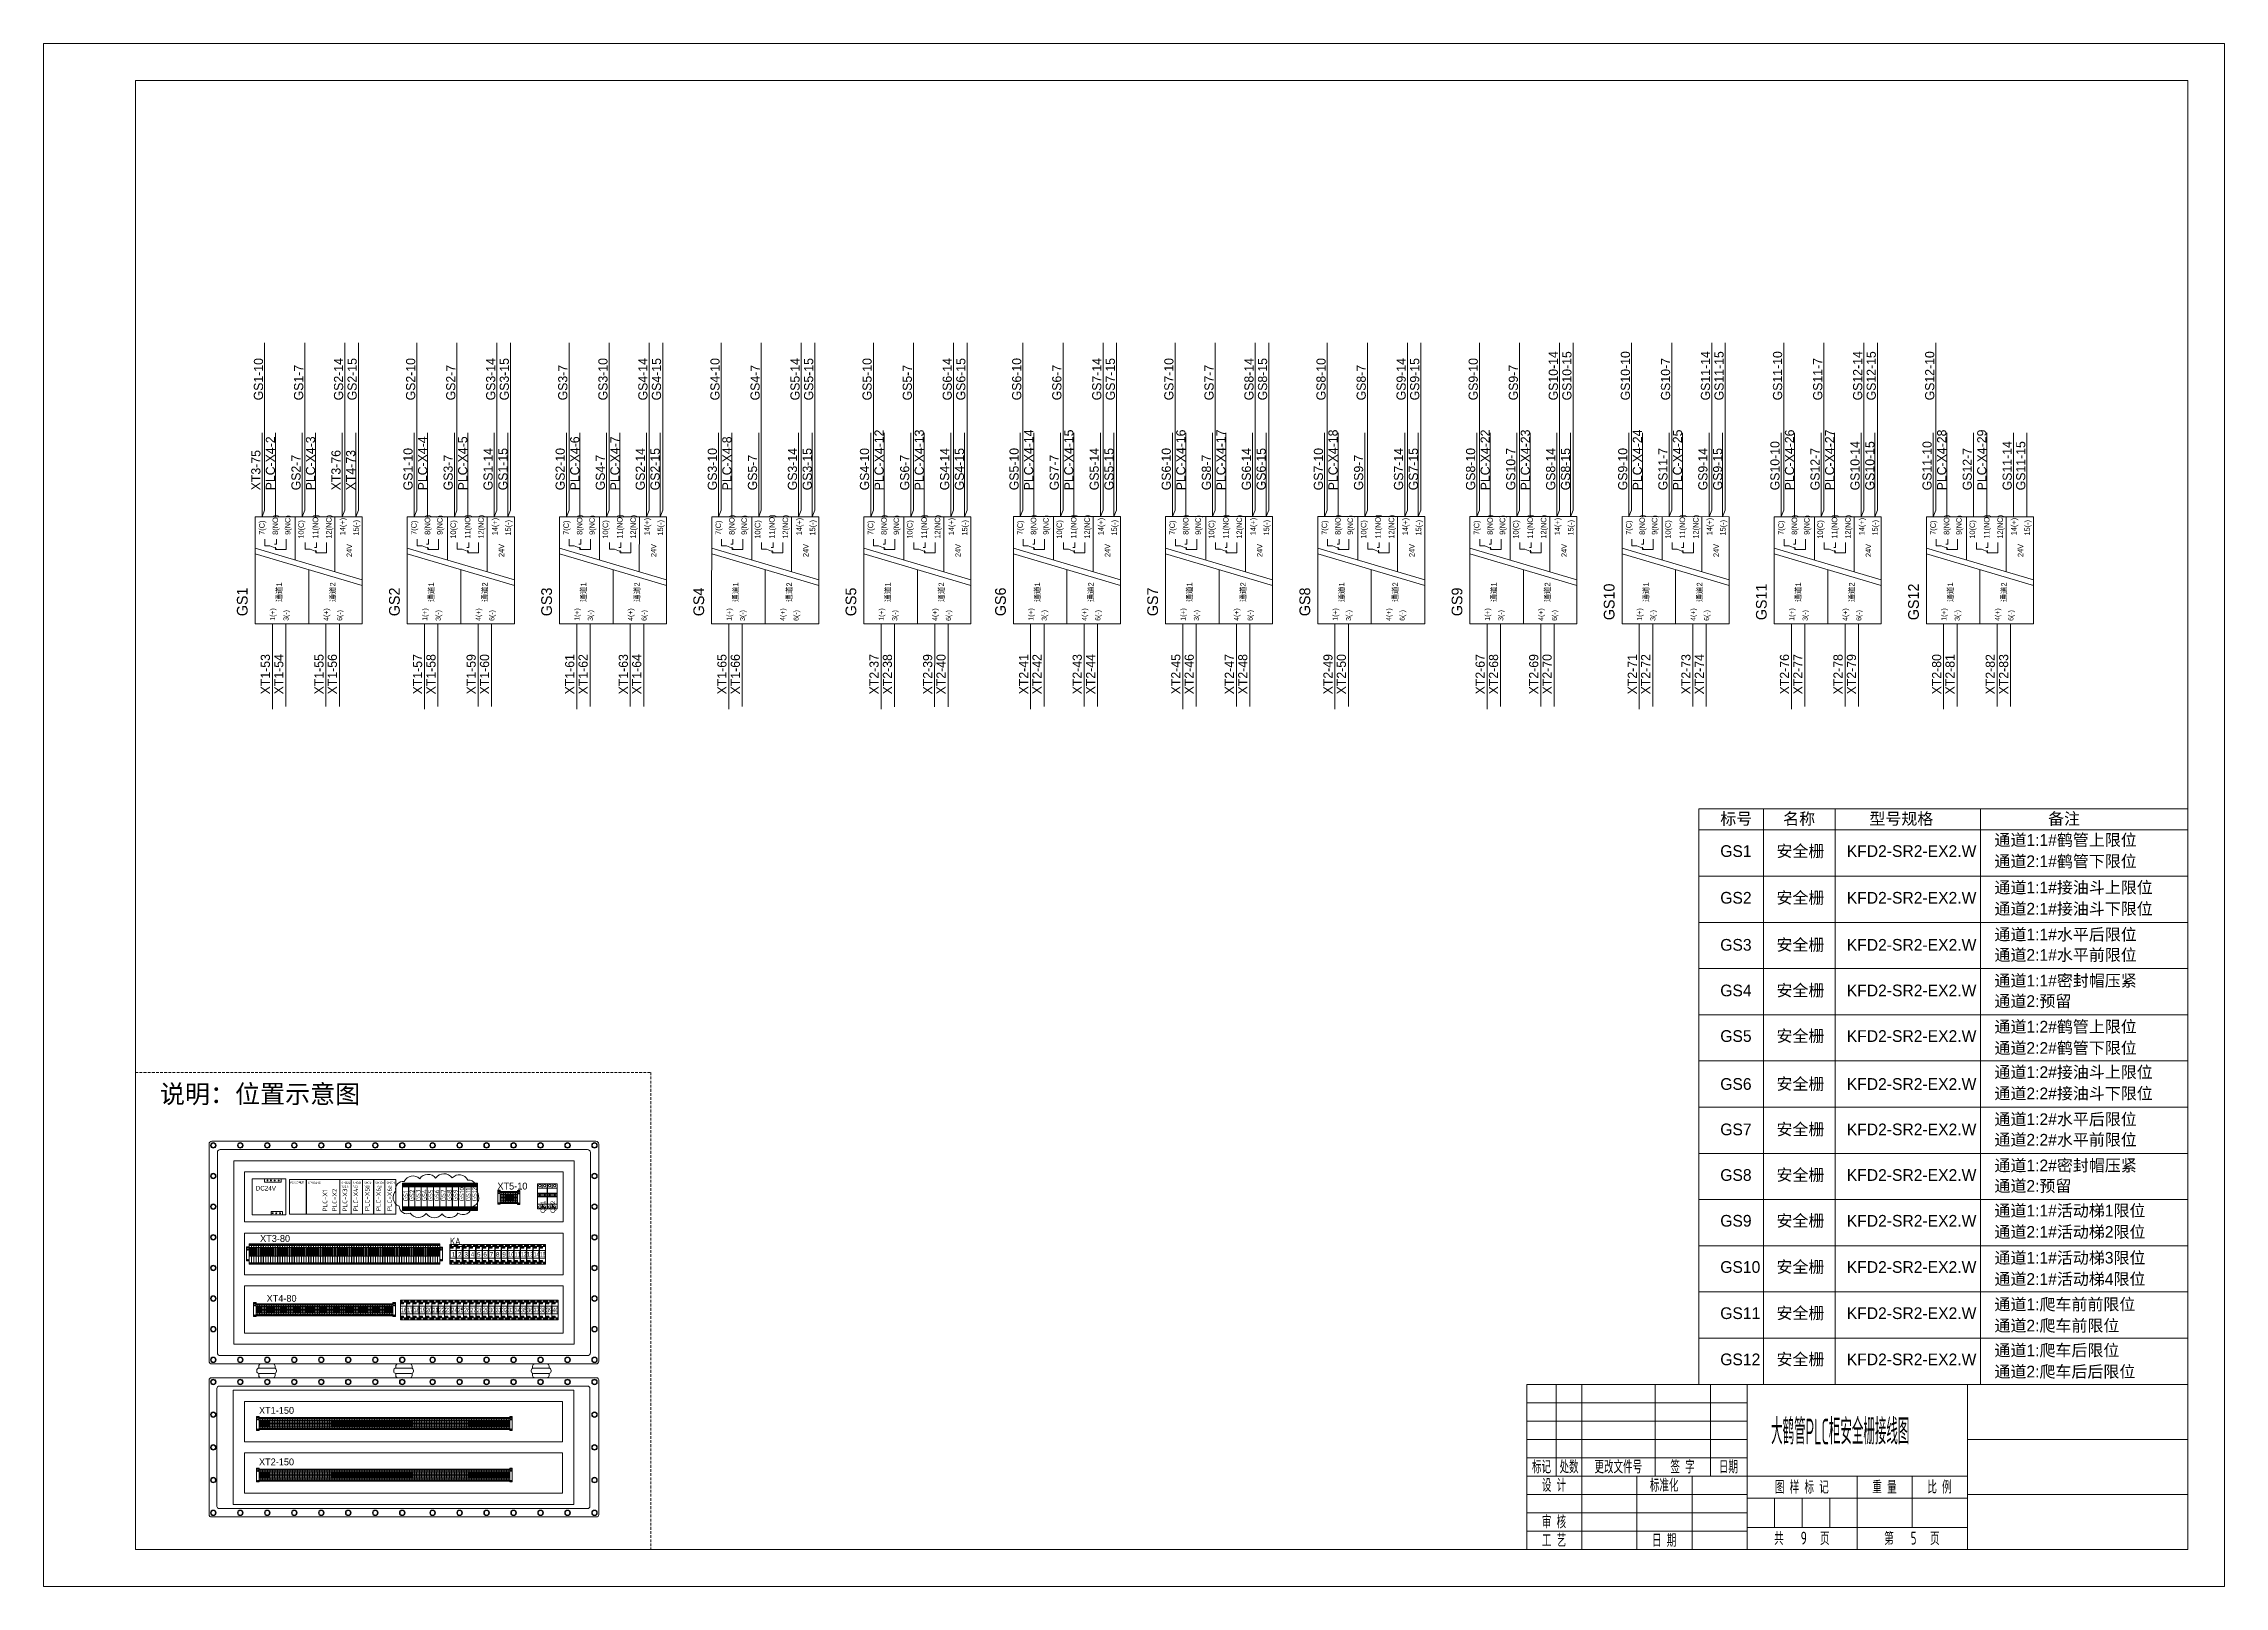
# Model space of a CAD drawing. Header units: millimetres. Extents: x 32721 to 72822, y 57624 to 123188.
# Drawn here: x 37450 to 41410, y 61252 to 64052 of the extents above; entities that cross this region are included whole.
import ezdxf
from ezdxf.enums import TextEntityAlignment as Align

# ---------------------------------------------------------------- set-up
doc = ezdxf.new("R2010")
doc.units = ezdxf.units.MM
doc.header["$LTSCALE"] = 10
doc.linetypes.add('DASHED', pattern=[0.75, 0.5, -0.25])
doc.layers.get('0').update_dxf_attribs({"lineweight": 18})
for name, color, linetype, lineweight in [('1轮廓实线层', 7, 'Continuous', 18), ('2细线层', 4, 'Continuous', 18), ('6文字层', 3, 'Continuous', 18), ('图框层', 7, 'Continuous', 18)]:
    doc.layers.add(name, color=color, linetype=linetype, lineweight=lineweight)
doc.styles.add('FS', font='')
doc.styles.get("Standard").update_dxf_attribs({"font": 'isocp.shx', "width": 0.707, "bigfont": 'hztxt.shx'})
doc.styles.add('样式 1', font='SIMYOU.TTF', dxfattribs={"width": 0.75})
doc.styles.get('FS').set_extended_font_data('宋体')

msp = doc.modelspace()

# ---------------------------------------------------------------- texts
at = {"color": 3, "style": 'FS'}
msp.add_text('说明：位置示意图', height=33.333, dxfattribs=at).set_placement((37660.75, 62128.97))
at = {"layer": '1轮廓实线层', "style": '样式 1'}
for s, height, rotation, p in [('GS1-10', 16.667, 89.99715, (37847.97, 63404.54)), ('GS2-14', 16.667, 89.99715, (37993.42, 63404.53)), ('GS2-15', 16.667, 89.99715, (38018.07, 63404.53)), ('GS2-10', 16.667, 89.99715, (38124.29, 63404.54)), ('GS3-14', 16.667, 89.99715, (38269.74, 63404.52)), ('GS3-15', 16.667, 89.99715, (38294.39, 63404.52)), ('GS3-10', 16.667, 89.9971, (38473.48, 63404.53)), ('GS4-14', 16.667, 89.99715, (38546.06, 63404.5)), ('GS4-15', 16.667, 89.99715, (38570.71, 63404.5)), ('GS4-10', 16.667, 89.99715, (38676.92, 63404.51)), ('GS5-14', 16.667, 89.99715, (38822.38, 63404.52)), ('GS5-15', 16.667, 89.99715, (38847.03, 63404.52)), ('GS5-10', 16.667, 89.99715, (38953.24, 63404.5)), ('GS6-14', 16.667, 89.99715, (39098.7, 63404.52)), ('GS6-15', 16.667, 89.99715, (39123.35, 63404.52)), ('GS6-10', 16.667, 89.9971, (39224.84, 63404.62)), ('GS7-14', 16.667, 89.99715, (39370.29, 63404.59)), ('GS7-15', 16.667, 89.99715, (39394.94, 63404.59)), ('GS7-10', 16.667, 89.99715, (39501.16, 63404.6)), ('GS8-14', 16.667, 89.99715, (39646.61, 63404.58)), ('GS8-15', 16.667, 89.99715, (39671.26, 63404.58)), ('GS8-10', 16.667, 89.99715, (39777.48, 63404.54)), ('GS9-14', 16.667, 89.99715, (39922.93, 63404.57)), ('GS9-15', 16.667, 89.99715, (39947.58, 63404.57)), ('GS9-10', 16.667, 89.99715, (40053.8, 63404.57)), ('GS10-14', 16.667, 89.99715, (40199.25, 63404.52)), ('GS10-15', 16.667, 89.99715, (40223.9, 63404.52)), ('GS10-10', 16.667, 89.9971, (40330.12, 63404.56)), ('GS10-7', 16.667, 89.9971, (40403.02, 63404.56)), ('GS11-14', 16.667, 89.9971, (40475.57, 63404.5)), ('GS11-15', 16.667, 89.9971, (40500.22, 63404.5)), ('GS11-10', 16.667, 89.9971, (40606.44, 63404.55)), ('GS11-7', 16.667, 89.9971, (40679.34, 63404.54)), ('GS12-14', 16.667, 89.9971, (40751.89, 63404.49)), ('GS12-15', 16.667, 89.9971, (40776.54, 63404.49)), ('GS12-10', 16.667, 89.9971, (40882.76, 63404.53)), ('GS1-7', 16.667, 89.99715, (37920.87, 63404.54)), ('GS2-7', 16.667, 89.99715, (38197.19, 63404.54)), ('GS3-7', 16.667, 89.9971, (38400.6, 63404.54)), ('GS4-7', 16.667, 89.99715, (38749.83, 63404.51)), ('GS5-7', 16.667, 89.99715, (39026.15, 63404.49)), ('GS6-7', 16.667, 89.9971, (39297.71, 63404.63)), ('GS7-7', 16.667, 89.99715, (39574.06, 63404.6)), ('GS8-7', 16.667, 89.99715, (39850.38, 63404.54)), ('GS9-7', 16.667, 89.99715, (40126.7, 63404.57)), ('PLC-X4-2', 16.667, 89.99715, (37869.71, 63241.29)), ('PLC-X4-3', 16.667, 89.99715, (37942.54, 63241.29)), ('PLC-X4-4', 16.667, 89.99715, (38146.03, 63241.28)), ('PLC-X4-5', 16.667, 89.99715, (38218.86, 63241.28)), ('PLC-X4-6', 16.667, 89.99715, (38422.35, 63241.27)), ('PLC-X4-7', 16.667, 89.9971, (38495.22, 63241.26)), ('PLC-X4-8', 16.667, 89.9971, (38698.66, 63241.25)), ('PLC-X4-12', 16.667, 89.9971, (38974.98, 63241.24)), ('PLC-X4-13', 16.667, 89.9971, (39047.82, 63241.24)), ('PLC-X4-14', 16.667, 89.9971, (39246.58, 63241.36)), ('PLC-X4-15', 16.667, 89.9971, (39319.45, 63241.36)), ('PLC-X4-16', 16.667, 89.9971, (39522.9, 63241.35)), ('PLC-X4-17', 16.667, 89.9971, (39595.73, 63241.34)), ('PLC-X4-18', 16.667, 89.9971, (39799.22, 63241.33)), ('PLC-X4-22', 16.667, 89.9971, (40075.54, 63241.32)), ('PLC-X4-23', 16.667, 89.9971, (40148.37, 63241.31)), ('PLC-X4-24', 16.667, 89.9971, (40351.86, 63241.3)), ('PLC-X4-25', 16.667, 89.9971, (40424.69, 63241.3)), ('GS10-10', 16.667, 89.9971, (40601.68, 63241.31)), ('PLC-X4-26', 16.667, 89.99715, (40628.18, 63241.29)), ('PLC-X4-27', 16.667, 89.99715, (40701.01, 63241.29)), ('GS10-14', 16.667, 89.9971, (40747.14, 63241.25)), ('GS10-15', 16.667, 89.9971, (40774.03, 63241.25)), ('GS11-10', 16.667, 89.9971, (40878, 63241.29)), ('PLC-X4-28', 16.667, 89.99715, (40904.5, 63241.28)), ('PLC-X4-29', 16.667, 89.99715, (40977.33, 63241.27)), ('GS11-14', 16.667, 89.9971, (41023.46, 63241.27)), ('GS11-15', 16.667, 89.9971, (41048.1, 63241.27)), ('XT3-75', 16.667, 89.99715, (37843.21, 63241.3)), ('GS2-7', 16.667, 89.99715, (37916.12, 63241.3)), ('XT3-76', 16.667, 89.99715, (37988.67, 63241.29)), ('XT4-73', 16.667, 89.99715, (38015.56, 63241.29)), ('GS1-10', 16.667, 89.99715, (38119.53, 63241.3)), ('GS3-7', 16.667, 89.99715, (38192.44, 63241.3)), ('GS1-14', 16.667, 89.99715, (38264.99, 63241.28)), ('GS1-15', 16.667, 89.99715, (38291.88, 63241.27)), ('GS2-10', 16.667, 89.99715, (38395.85, 63241.3)), ('GS4-7', 16.667, 89.9971, (38468.73, 63241.29)), ('GS2-14', 16.667, 89.99715, (38541.31, 63241.26)), ('GS2-15', 16.667, 89.99715, (38568.2, 63241.26)), ('GS3-10', 16.667, 89.9971, (38672.17, 63241.27)), ('GS5-7', 16.667, 89.99715, (38745.07, 63241.27)), ('GS3-14', 16.667, 89.99715, (38817.63, 63241.28)), ('GS3-15', 16.667, 89.99715, (38844.52, 63241.27)), ('GS4-10', 16.667, 89.99715, (38948.49, 63241.25)), ('GS6-7', 16.667, 89.99715, (39021.39, 63241.25)), ('GS4-14', 16.667, 89.99715, (39093.95, 63241.28)), ('GS4-15', 16.667, 89.99715, (39120.84, 63241.27)), ('GS5-10', 16.667, 89.99715, (39220.09, 63241.37)), ('GS7-7', 16.667, 89.9971, (39292.96, 63241.38)), ('GS5-14', 16.667, 89.99715, (39365.54, 63241.35)), ('GS5-15', 16.667, 89.99715, (39392.43, 63241.35)), ('GS6-10', 16.667, 89.9971, (39496.4, 63241.36)), ('GS8-7', 16.667, 89.99715, (39569.31, 63241.36)), ('GS6-14', 16.667, 89.99715, (39641.86, 63241.34)), ('GS6-15', 16.667, 89.99715, (39668.75, 63241.34)), ('GS7-10', 16.667, 89.99715, (39772.72, 63241.3)), ('GS9-7', 16.667, 89.99715, (39845.63, 63241.3)), ('GS7-14', 16.667, 89.99715, (39918.18, 63241.33)), ('GS7-15', 16.667, 89.99715, (39945.07, 63241.32)), ('GS8-10', 16.667, 89.99715, (40049.04, 63241.33)), ('GS10-7', 16.667, 89.99715, (40121.95, 63241.33)), ('GS8-14', 16.667, 89.99715, (40194.5, 63241.28)), ('GS8-15', 16.667, 89.99715, (40221.39, 63241.27)), ('GS9-10', 16.667, 89.9971, (40325.36, 63241.32)), ('GS11-7', 16.667, 89.9971, (40398.27, 63241.32)), ('GS9-14', 16.667, 89.9971, (40470.82, 63241.26)), ('GS9-15', 16.667, 89.9971, (40497.71, 63241.26)), ('GS12-7', 16.667, 89.9971, (40674.58, 63241.31)), ('GS12-7', 16.667, 89.9971, (40950.9, 63241.29)), ('7(C)', 10, 89.99715, (37850.76, 63160.45)), ('8(NO)', 10, 89.99715, (37875.27, 63160.45)), ('9(NC)', 10, 89.99715, (37897.72, 63160.45)), ('10(C)', 10, 89.99715, (37922, 63153.57)), ('11(NO)', 10, 89.99715, (37948.12, 63153.57)), ('12(NC)', 10, 89.99715, (37972.49, 63153.57)), ('14(+)', 10, 89.99715, (37997.48, 63159.69)), ('15(-)', 10, 89.99715, (38021.76, 63159.22)), ('7(C)', 10, 89.99715, (38127.07, 63160.44)), ('8(NO)', 10, 89.99715, (38151.59, 63160.44)), ('9(NC)', 10, 89.99715, (38174.04, 63160.44)), ('10(C)', 10, 89.99715, (38198.32, 63153.56)), ('11(NO)', 10, 89.99715, (38224.44, 63153.56)), ('12(NC)', 10, 89.99715, (38248.81, 63153.56)), ('14(+)', 10, 89.99715, (38273.8, 63159.67)), ('15(-)', 10, 89.99715, (38298.08, 63159.21)), ('7(C)', 10, 89.99715, (38403.39, 63160.43)), ('8(NO)', 10, 89.99715, (38427.91, 63160.43)), ('9(NC)', 10, 89.99715, (38450.36, 63160.42)), ('10(C)', 10, 89.99715, (38474.64, 63153.54)), ('11(NO)', 10, 89.99715, (38500.76, 63153.54)), ('12(NC)', 10, 89.99715, (38525.12, 63153.54)), ('14(+)', 10, 89.99715, (38550.12, 63159.66)), ('15(-)', 10, 89.99715, (38574.4, 63159.19)), ('7(C)', 10, 89.99715, (38679.71, 63160.41)), ('8(NO)', 10, 89.99715, (38704.23, 63160.41)), ('9(NC)', 10, 89.99715, (38726.68, 63160.41)), ('10(C)', 10, 89.99715, (38750.96, 63153.53)), ('11(NO)', 10, 89.99715, (38777.08, 63153.53)), ('12(NC)', 10, 89.99715, (38801.44, 63153.53)), ('14(+)', 10, 89.99715, (38826.44, 63159.65)), ('15(-)', 10, 89.99715, (38850.72, 63159.18)), ('7(C)', 10, 89.99715, (38956.03, 63160.4)), ('8(NO)', 10, 89.99715, (38980.55, 63160.4)), ('9(NC)', 10, 89.99715, (39003, 63160.4)), ('10(C)', 10, 89.99715, (39027.28, 63153.52)), ('11(NO)', 10, 89.99715, (39053.4, 63153.52)), ('12(NC)', 10, 89.99715, (39077.76, 63153.51)), ('14(+)', 10, 89.99715, (39102.76, 63159.63)), ('15(-)', 10, 89.99715, (39127.04, 63159.16)), ('7(C)', 10, 89.99715, (39227.63, 63160.52)), ('8(NO)', 10, 89.99715, (39252.14, 63160.52)), ('9(NC)', 10, 89.99715, (39274.59, 63160.52)), ('10(C)', 10, 89.99715, (39298.87, 63153.64)), ('11(NO)', 10, 89.99715, (39324.99, 63153.63)), ('12(NC)', 10, 89.99715, (39349.36, 63153.63)), ('14(+)', 10, 89.99715, (39374.35, 63159.75)), ('15(-)', 10, 89.99715, (39398.63, 63159.28)), ('7(C)', 10, 89.99715, (39503.95, 63160.51)), ('8(NO)', 10, 89.99715, (39528.46, 63160.5)), ('9(NC)', 10, 89.99715, (39550.91, 63160.5)), ('10(C)', 10, 89.99715, (39575.19, 63153.62)), ('11(NO)', 10, 89.99715, (39601.31, 63153.62)), ('12(NC)', 10, 89.99715, (39625.68, 63153.62)), ('14(+)', 10, 89.99715, (39650.67, 63159.74)), ('15(-)', 10, 89.99715, (39674.95, 63159.27)), ('7(C)', 10, 89.99715, (39780.27, 63160.49)), ('8(NO)', 10, 89.99715, (39804.78, 63160.49)), ('9(NC)', 10, 89.99715, (39827.23, 63160.49)), ('10(C)', 10, 89.99715, (39851.51, 63153.61)), ('11(NO)', 10, 89.99715, (39877.63, 63153.61)), ('12(NC)', 10, 89.99715, (39902, 63153.61)), ('14(+)', 10, 89.99715, (39926.99, 63159.72)), ('15(-)', 10, 89.99715, (39951.27, 63159.26)), ('7(C)', 10, 89.99715, (40056.59, 63160.48)), ('8(NO)', 10, 89.99715, (40081.1, 63160.48)), ('9(NC)', 10, 89.99715, (40103.55, 63160.48)), ('10(C)', 10, 89.99715, (40127.83, 63153.59)), ('11(NO)', 10, 89.99715, (40153.95, 63153.59)), ('12(NC)', 10, 89.99715, (40178.32, 63153.59)), ('14(+)', 10, 89.99715, (40203.31, 63159.71)), ('15(-)', 10, 89.99715, (40227.59, 63159.24)), ('7(C)', 10, 89.99715, (40332.9, 63160.46)), ('8(NO)', 10, 89.99715, (40357.42, 63160.46)), ('9(NC)', 10, 89.99715, (40379.87, 63160.46)), ('10(C)', 10, 89.99715, (40404.15, 63153.58)), ('11(NO)', 10, 89.99715, (40430.27, 63153.58)), ('12(NC)', 10, 89.99715, (40454.64, 63153.58)), ('14(+)', 10, 89.99715, (40479.63, 63159.7)), ('15(-)', 10, 89.99715, (40503.91, 63159.23)), ('7(C)', 10, 89.99715, (40609.22, 63160.45)), ('8(NO)', 10, 89.99715, (40633.74, 63160.45)), ('9(NC)', 10, 89.99715, (40656.19, 63160.45)), ('10(C)', 10, 89.99715, (40680.47, 63153.57)), ('11(NO)', 10, 89.99715, (40706.59, 63153.57)), ('12(NC)', 10, 89.99715, (40730.95, 63153.56)), ('14(+)', 10, 89.99715, (40755.95, 63159.68)), ('15(-)', 10, 89.99715, (40780.23, 63159.22)), ('7(C)', 10, 89.99715, (40885.54, 63160.44)), ('8(NO)', 10, 89.99715, (40910.06, 63160.44)), ('9(NC)', 10, 89.99715, (40932.51, 63160.43)), ('10(C)', 10, 89.99715, (40956.79, 63153.55)), ('11(NO)', 10, 89.99715, (40982.91, 63153.55)), ('12(NC)', 10, 89.99715, (41007.27, 63153.55)), ('14(+)', 10, 89.99715, (41032.27, 63159.67)), ('15(-)', 10, 89.99715, (41056.55, 63159.2)), ('24V', 10, 89.99715, (38009.63, 63120.12)), ('24V', 10, 89.99715, (38285.95, 63120.11)), ('24V', 10, 89.99715, (38562.27, 63120.1)), ('24V', 10, 89.99715, (38838.59, 63120.08)), ('24V', 10, 89.99715, (39114.91, 63120.07)), ('24V', 10, 89.99715, (39386.5, 63120.19)), ('24V', 10, 89.99715, (39662.82, 63120.18)), ('24V', 10, 89.99715, (39939.14, 63120.16)), ('24V', 10, 89.99715, (40215.46, 63120.15)), ('24V', 10, 89.99715, (40491.78, 63120.13)), ('24V', 10, 89.99715, (40768.1, 63120.12)), ('24V', 10, 89.99715, (41044.42, 63120.11)), ('通道1', 10, 89.99715, (37882.11, 63038.78)), ('通道2', 10, 89.99715, (37979.41, 63038.77)), ('通道1', 10, 89.99715, (38158.43, 63038.76)), ('通道2', 10, 89.99715, (38255.73, 63038.76)), ('通道1', 10, 89.99715, (38434.75, 63038.75)), ('通道2', 10, 89.99715, (38532.05, 63038.74)), ('通道1', 10, 89.99715, (38711.07, 63038.73)), ('通道2', 10, 89.99715, (38808.37, 63038.73)), ('通道1', 10, 89.99715, (38987.39, 63038.72)), ('通道2', 10, 89.99715, (39084.69, 63038.72)), ('通道1', 10, 89.99715, (39258.98, 63038.84)), ('通道2', 10, 89.99715, (39356.28, 63038.84)), ('通道1', 10, 89.99715, (39535.3, 63038.83)), ('通道2', 10, 89.99715, (39632.6, 63038.82)), ('通道1', 10, 89.99715, (39811.62, 63038.81)), ('通道2', 10, 89.99715, (39908.92, 63038.81)), ('通道1', 10, 89.99715, (40087.94, 63038.8)), ('通道2', 10, 89.99715, (40185.24, 63038.79)), ('通道1', 10, 89.99715, (40364.26, 63038.79)), ('通道2', 10, 89.99715, (40461.56, 63038.78)), ('通道1', 10, 89.99715, (40640.58, 63038.77)), ('通道2', 10, 89.99715, (40737.88, 63038.77)), ('通道1', 10, 89.99715, (40916.9, 63038.76)), ('通道2', 10, 89.99715, (41014.2, 63038.75)), ('1(+)', 9.167, 89.99715, (37869.96, 63004.48)), ('3(-)', 9.167, 89.99715, (37894.24, 63004.31)), ('4(+)', 9.167, 89.99715, (37967.22, 63004.3)), ('6(-)', 9.167, 89.99715, (37991.73, 63004.3)), ('1(+)', 9.167, 89.99715, (38146.28, 63004.47)), ('3(-)', 9.167, 89.99715, (38170.56, 63004.29)), ('4(+)', 9.167, 89.99715, (38243.54, 63004.29)), ('6(-)', 9.167, 89.99715, (38268.05, 63004.29)), ('1(+)', 9.167, 89.99715, (38422.6, 63004.45)), ('3(-)', 9.167, 89.99715, (38446.88, 63004.28)), ('4(+)', 9.167, 89.99715, (38519.86, 63004.28)), ('6(-)', 9.167, 89.99715, (38544.37, 63004.28)), ('1(+)', 9.167, 89.99715, (38698.92, 63004.44)), ('3(-)', 9.167, 89.99715, (38723.2, 63004.27)), ('4(+)', 9.167, 89.99715, (38796.18, 63004.26)), ('6(-)', 9.167, 89.99715, (38820.69, 63004.26)), ('1(+)', 9.167, 89.99715, (38975.24, 63004.43)), ('3(-)', 9.167, 89.99715, (38999.52, 63004.25)), ('4(+)', 9.167, 89.99715, (39072.5, 63004.25)), ('6(-)', 9.167, 89.99715, (39097.01, 63004.25)), ('1(+)', 9.167, 89.99715, (39246.83, 63004.55)), ('3(-)', 9.167, 89.99715, (39271.11, 63004.37)), ('4(+)', 9.167, 89.99715, (39344.09, 63004.37)), ('6(-)', 9.167, 89.99715, (39368.6, 63004.37)), ('1(+)', 9.167, 89.99715, (39523.15, 63004.53)), ('3(-)', 9.167, 89.99715, (39547.43, 63004.36)), ('4(+)', 9.167, 89.99715, (39620.41, 63004.35)), ('6(-)', 9.167, 89.99715, (39644.92, 63004.35)), ('1(+)', 9.167, 89.99715, (39799.47, 63004.52)), ('3(-)', 9.167, 89.99715, (39823.75, 63004.34)), ('4(+)', 9.167, 89.99715, (39896.73, 63004.34)), ('6(-)', 9.167, 89.99715, (39921.24, 63004.34)), ('1(+)', 9.167, 89.99715, (40075.79, 63004.5)), ('3(-)', 9.167, 89.99715, (40100.07, 63004.33)), ('4(+)', 9.167, 89.99715, (40173.05, 63004.33)), ('6(-)', 9.167, 89.99715, (40197.56, 63004.33)), ('1(+)', 9.167, 89.99715, (40352.11, 63004.49)), ('3(-)', 9.167, 89.99715, (40376.39, 63004.32)), ('4(+)', 9.167, 89.99715, (40449.37, 63004.31)), ('6(-)', 9.167, 89.99715, (40473.88, 63004.31)), ('1(+)', 9.167, 89.99715, (40628.43, 63004.48)), ('3(-)', 9.167, 89.99715, (40652.71, 63004.3)), ('4(+)', 9.167, 89.99715, (40725.69, 63004.3)), ('6(-)', 9.167, 89.99715, (40750.2, 63004.3)), ('1(+)', 9.167, 89.99715, (40904.75, 63004.46)), ('3(-)', 9.167, 89.99715, (40929.03, 63004.29)), ('4(+)', 9.167, 89.99715, (41002.01, 63004.29)), ('6(-)', 9.167, 89.99715, (41026.52, 63004.28)), ('XT1-53', 16.667, 89.99715, (37860.57, 62870.94)), ('XT1-54', 16.667, 89.99715, (37884.87, 62870.94)), ('XT1-55', 16.667, 89.99715, (37957.87, 62870.93)), ('XT1-56', 16.667, 89.99715, (37982.17, 62870.93)), ('XT1-57', 16.667, 89.99715, (38136.89, 62870.92)), ('XT1-58', 16.667, 89.99715, (38161.19, 62870.92)), ('XT1-59', 16.667, 89.99715, (38234.19, 62870.92)), ('XT1-60', 16.667, 89.99715, (38258.49, 62870.92)), ('XT1-61', 16.667, 89.99715, (38413.21, 62870.91)), ('XT1-62', 16.667, 89.99715, (38437.51, 62870.91)), ('XT1-63', 16.667, 89.9971, (38510.51, 62870.91)), ('XT1-64', 16.667, 89.9971, (38534.81, 62870.9)), ('XT1-65', 16.667, 89.9971, (38689.53, 62870.9)), ('XT1-66', 16.667, 89.9971, (38713.83, 62870.9)), ('XT2-37', 16.667, 89.9971, (38965.85, 62870.88)), ('XT2-38', 16.667, 89.9971, (38990.15, 62870.88)), ('XT2-39', 16.667, 89.9971, (39063.15, 62870.88)), ('XT2-40', 16.667, 89.9971, (39087.45, 62870.88)), ('XT2-41', 16.667, 89.9971, (39237.44, 62871)), ('XT2-42', 16.667, 89.9971, (39261.74, 62871)), ('XT2-43', 16.667, 89.9971, (39334.74, 62871)), ('XT2-44', 16.667, 89.9971, (39359.04, 62871)), ('XT2-45', 16.667, 89.9971, (39513.76, 62870.99)), ('XT2-46', 16.667, 89.9971, (39538.06, 62870.99)), ('XT2-47', 16.667, 89.9971, (39611.06, 62870.98)), ('XT2-48', 16.667, 89.9971, (39635.36, 62870.98)), ('XT2-49', 16.667, 89.9971, (39790.08, 62870.98)), ('XT2-50', 16.667, 89.9971, (39814.38, 62870.97)), ('XT2-67', 16.667, 89.9971, (40066.4, 62870.96)), ('XT2-68', 16.667, 89.9971, (40090.7, 62870.96)), ('XT2-69', 16.667, 89.9971, (40163.7, 62870.96)), ('XT2-70', 16.667, 89.9971, (40188, 62870.96)), ('XT2-71', 16.667, 89.9971, (40342.72, 62870.95)), ('XT2-72', 16.667, 89.9971, (40367.02, 62870.95)), ('XT2-73', 16.667, 89.9971, (40440.02, 62870.94)), ('XT2-74', 16.667, 89.9971, (40464.32, 62870.94)), ('XT2-76', 16.667, 89.9971, (40619.04, 62870.93)), ('XT2-77', 16.667, 89.9971, (40643.34, 62870.93)), ('XT2-78', 16.667, 89.9971, (40716.34, 62870.93)), ('XT2-79', 16.667, 89.9971, (40740.64, 62870.93)), ('XT2-80', 16.667, 89.9971, (40895.36, 62870.92)), ('XT2-81', 16.667, 89.9971, (40919.66, 62870.92)), ('XT2-82', 16.667, 89.9971, (40992.66, 62870.92)), ('XT2-83', 16.667, 89.9971, (41016.96, 62870.91)), ('CPU314C', 3.785, 360, (37929.41, 61982.48))]:
    msp.add_text(s, height=height, rotation=rotation, dxfattribs=at).set_placement(p)
for s, rotation, p in [('GS1', 89.99715, (37819.94, 63038.77)), ('GS2', 89.99715, (38096.26, 63038.75)), ('GS3', 89.99715, (38372.58, 63038.74)), ('GS4', 89.99715, (38648.9, 63038.73)), ('GS5', 89.99715, (38925.22, 63038.71)), ('GS6', 89.99715, (39196.81, 63038.83)), ('GS7', 89.99715, (39473.13, 63038.82)), ('GS8', 89.99715, (39749.45, 63038.8)), ('GS9', 89.99715, (40025.77, 63038.79)), ('GS10', 89.9971, (40302.09, 63038.78)), ('GS11', 89.9971, (40578.41, 63038.76)), ('GS12', 89.9971, (40854.73, 63038.75))]:
    msp.add_text(s, height=19.444, rotation=rotation, dxfattribs=at).set_placement(p, align=Align.CENTER)
at = {"layer": '1轮廓实线层'}
for s, p in [('PS307电源', (37896.95, 61982.77)), ('SM322', (37990.44, 61982.48)), ('32DO', (37990.44, 61975.29)), ('SM321', (38010.93, 61982.48)), ('32DI', (38010.93, 61975.29)), ('SM321', (38031.34, 61982.48)), ('32DI', (38031.34, 61975.29)), ('SM331', (38051.7, 61982.48)), ('8AI', (38055.51, 61975.29)), ('SM331', (38071.91, 61982.48)), ('8AI', (38075.73, 61975.29))]:
    msp.add_text(s, height=3.785, rotation=360, dxfattribs=at).set_placement(p)
at = {"layer": '6文字层', "style": '样式 1'}
for s, height, p in [('标号', 21.262, (40494.11, 62634.6)), ('名称', 21.262, (40608.37, 62634.6)), ('型号规格', 21.262, (40764.91, 62634.6)), ('备注', 21.262, (41089.41, 62634.6)), ('通道1:1#鹤管上限位', 21.2625, (40992.04, 62595.98)), ('GS1', 21.262, (40494.11, 62575.87)), ('安全栅', 21.262, (40596.11, 62575.87)), ('KFD2-SR2-EX2.W', 21.2625, (40723.81, 62575.87)), ('通道2:1#鹤管下限位', 21.2625, (40992.04, 62557.35)), ('通道1:1#接油斗上限位', 21.2625, (40992.04, 62509.84)), ('GS2', 21.262, (40494.11, 62491.1)), ('安全栅', 21.262, (40596.11, 62491.21)), ('KFD2-SR2-EX2.W', 21.2625, (40723.81, 62491.1)), ('通道2:1#接油斗下限位', 21.2625, (40992.04, 62471.22)), ('GS3', 21.262, (40494.11, 62405.71)), ('安全栅', 21.262, (40596.11, 62405.81)), ('KFD2-SR2-EX2.W', 21.2625, (40723.81, 62405.71)), ('通道1:1#水平后限位', 21.2625, (40992.04, 62424.57)), ('通道2:1#水平前限位', 21.2625, (40992.04, 62387.37)), ('GS4', 21.262, (40494.11, 62322.88)), ('安全栅', 21.262, (40596.11, 62323.06)), ('KFD2-SR2-EX2.W', 21.2625, (40723.81, 62322.88)), ('通道1:1#密封帽压紧', 21.2625, (40992.04, 62340.72)), ('通道2:预留', 21.263, (40992.04, 62303.52)), ('GS5', 21.262, (40494.11, 62240.16)), ('安全栅', 21.262, (40596.11, 62240.34)), ('KFD2-SR2-EX2.W', 21.2625, (40723.81, 62240.16)), ('通道1:2#鹤管上限位', 21.2625, (40992.04, 62257.15)), ('通道2:2#鹤管下限位', 21.2625, (40992.04, 62218.52)), ('GS6', 21.262, (40494.11, 62153.15)), ('安全栅', 21.262, (40596.11, 62153.33)), ('KFD2-SR2-EX2.W', 21.2625, (40723.81, 62153.15)), ('通道1:2#接油斗上限位', 21.2625, (40992.04, 62174.71)), ('通道2:2#接油斗下限位', 21.2625, (40992.04, 62136.09)), ('安全栅', 21.262, (40596.11, 62070.9)), ('通道1:2#水平后限位', 21.2625, (40992.04, 62089.18)), ('GS7', 21.262, (40494.11, 62070.72)), ('KFD2-SR2-EX2.W', 21.2625, (40723.81, 62070.72)), ('通道2:2#水平前限位', 21.2625, (40992.04, 62051.99)), ('通道1:2#密封帽压紧', 21.2625, (40992.04, 62005.34)), ('GS8', 21.262, (40494.11, 61987.95)), ('安全栅', 21.262, (40596.11, 61988.13)), ('KFD2-SR2-EX2.W', 21.2625, (40723.81, 61987.95)), ('通道2:预留', 21.263, (40992.04, 61968.14)), ('通道1:1#活动梯1限位', 21.2625, (40992.04, 61923.33)), ('GS9', 21.262, (40494.11, 61904.85)), ('安全栅', 21.262, (40596.11, 61905.03)), ('KFD2-SR2-EX2.W', 21.2625, (40723.81, 61904.85)), ('通道2:1#活动梯2限位', 21.2625, (40992.04, 61884.7)), ('通道1:1#活动梯3限位', 21.2625, (40992.04, 61837.77)), ('GS10', 21.263, (40494.11, 61821.01)), ('安全栅', 21.262, (40596.11, 61821.19)), ('KFD2-SR2-EX2.W', 21.2625, (40723.81, 61821.01)), ('通道2:1#活动梯4限位', 21.2625, (40992.04, 61799.15)), ('通道1:爬车前前限位', 21.262, (40992.04, 61753.26)), ('GS11', 21.263, (40494.11, 61737.16)), ('安全栅', 21.262, (40596.11, 61737.34)), ('KFD2-SR2-EX2.W', 21.2625, (40723.81, 61737.16)), ('通道2:爬车前限位', 21.262, (40992.04, 61714.64)), ('GS12', 21.263, (40494.11, 61653.31)), ('安全栅', 21.262, (40596.11, 61653.49)), ('KFD2-SR2-EX2.W', 21.2625, (40723.81, 61653.31)), ('通道1:爬车后限位', 21.262, (40992.04, 61669.78)), ('通道2:爬车后后限位', 21.262, (40992.04, 61631.16))]:
    msp.add_text(s, height=height, dxfattribs=at).set_placement(p)
for s, height, rotation, p in [('DC24V', 8.269, 360, (37834.71, 61970.44)), ('XT5-10', 12.404, 360, (38273.59, 61972.23)), ('QF1', 8.269, 90, (38360.29, 61929.53)), ('QF2', 8.269, 90, (38378.37, 61929.53)), ('XT3-80', 12.404, 360, (37842.64, 61877.2)), ('1', 8.27, 360, (38190.64, 61850.33)), ('2', 8.27, 360, (38202.12, 61850.33)), ('3', 8.27, 360, (38213.59, 61850.33)), ('4', 8.27, 360, (38225.06, 61850.33)), ('5', 8.27, 360, (38236.54, 61850.33)), ('6', 8.27, 360, (38248.01, 61850.33)), ('7', 8.27, 360, (38259.48, 61850.33)), ('8', 8.27, 360, (38270.95, 61850.33)), ('9', 8.27, 360, (38282.43, 61850.33)), ('XT4-80', 12.404, 360, (37854.5, 61768.48)), ('XT1-150', 12.404, 360, (37840.67, 61565.14)), ('XT2-150', 12.404, 360, (37840.67, 61471.7))]:
    msp.add_text(s, height=height, rotation=rotation, dxfattribs=at).set_placement(p)
at = {"layer": '6文字层'}
for s, height, rotation, p in [('PLC-X1', 8.269, 90, (37964.6, 61932.22)), ('PLC-X2', 8.269, 90, (37981.95, 61932.22)), ('PLC-X3', 8.269, 90, (38000.78, 61932.22)), ('PLC-X4', 8.269, 90, (38020.48, 61932.52)), ('PLC-X5', 8.269, 90, (38041.32, 61933.12)), ('PLC-X6', 8.269, 90, (38061.68, 61933.12)), ('PLC-X6', 8.269, 90, (38081.89, 61933.12)), ('GS1', 8.269, 90, (38111.18, 61950.66)), ('GS2', 8.269, 90, (38122.46, 61950.66)), ('GS3', 8.269, 90, (38133.73, 61950.66)), ('GS4', 8.269, 90, (38145, 61950.66)), ('GS5', 8.269, 90, (38156.27, 61950.66)), ('GS6', 8.269, 90, (38167.7, 61950.66)), ('GS7', 8.269, 90, (38179.12, 61950.66)), ('GS8', 8.269, 90, (38190.33, 61950.66)), ('GS9', 8.269, 90, (38201.75, 61950.66)), ('GS10', 8.269, 90, (38213.18, 61950.66)), ('GS11', 8.269, 90, (38224.6, 61950.66)), ('GS12', 8.269, 90.00004, (38236.03, 61950.66)), ('KA', 12.635, 360, (38187.27, 61872.19))]:
    msp.add_text(s, height=height, rotation=rotation, dxfattribs=at).set_placement(p)
at = {"layer": '6文字层', "style": '样式 1', "width": 0.7}
for s, p in [('10', (38293.35, 61850.33)), ('11', (38304.82, 61850.33)), ('121', (38316.29, 61850.33)), ('13', (38327.76, 61850.33)), ('14', (38339.24, 61850.33)), ('15', (38350.71, 61850.33)), ('16', (38098.3, 61749.41)), ('17', (38109.77, 61749.41)), ('18', (38121.25, 61749.41)), ('19', (38132.72, 61749.41)), ('20', (38144.19, 61749.41)), ('21', (38155.67, 61749.41)), ('22', (38167.14, 61749.41)), ('23', (38178.61, 61749.41)), ('24', (38190.08, 61749.41)), ('25', (38201.56, 61749.41)), ('26', (38213.03, 61749.41)), ('27', (38224.5, 61749.41)), ('28', (38235.98, 61749.41)), ('29', (38247.45, 61749.41)), ('30', (38258.92, 61749.41)), ('31', (38270.4, 61749.41)), ('32', (38281.87, 61749.41)), ('33', (38293.34, 61749.41)), ('34', (38304.82, 61749.41)), ('35', (38316.29, 61749.41)), ('36', (38327.76, 61749.41)), ('37', (38339.23, 61749.41)), ('38', (38350.71, 61749.41)), ('39', (38362.18, 61749.41)), ('40', (38373.65, 61749.41))]:
    msp.add_text(s, height=8.269, rotation=360, dxfattribs=at).set_placement(p)
at = {"layer": '6文字层', "width": 0.707}
for s, p in [('标记', (40169.53, 61468.65)), ('处数', (40219.53, 61468.65))]:
    msp.add_text(s, height=23.333, dxfattribs=at).set_placement(p, align=Align.MIDDLE_CENTER)
at = {"layer": '6文字层', "char_height": 23.333, "attachment_point": 5}
for s, insert, width in [(' 更改文件号 ', (40304.23, 61468.65), 139.6325), (' 签 字 ', (40420.89, 61468.65), 81.305), (' 日期 ', (40504.23, 61468.65), 65.3975), (' 设 计 ', (40187.56, 61435.35), 81.305), (' 标准化 ', (40387.56, 61435.35), 90.9673), (' 图 样 标 记 ', (40637.56, 61431.98), 163.4348), (' 重 量 ', (40787.56, 61431.98), 81.305), (' 比 例 ', (40887.56, 61431.98), 81.305), (' 审 核 ', (40187.56, 61368.65), 81.305), (' 工 艺 ', (40187.56, 61335.32), 81.305), (' 日 期 ', (40387.56, 61335.32), 81.305), ('共       页', (40642.18, 61338.65), 156.9245), ('第       页', (40842.18, 61338.65), 156.7183)]:
    msp.add_mtext(s, dxfattribs=dict(at, insert=insert, width=width))
at = {"layer": '6文字层'}
for tag, p, height, width in [('大鹤管PLC柜安全栅接线图', (40586.45, 61509.55), 46.67, 0.446978), ('9', (40640.03, 61327.96), 23.33, 0.7453), ('5', (40840.03, 61327.96), 23.33, 0.684294)]:
    msp.add_attdef(tag, p, '', height=height, dxfattribs=dict(at, width=width))

# ---------------------------------------------------------------- linework, layer by layer
at = {"layer": '1轮廓实线层'}
for p, q in [((37850.93, 63508.8), (37850.93, 63205.1)), ((37923.83, 63508.8), (37923.83, 63205.1)), ((37996.38, 63508.79), (37996.38, 63205.1)), ((38021.03, 63508.79), (38021.03, 63205.1)), ((38127.25, 63508.8), (38127.25, 63205.1)), ((38127.25, 63508.79), (38127.25, 63205.09)), ((38200.15, 63508.79), (38200.15, 63205.09)), ((38272.7, 63508.78), (38272.7, 63205.08)), ((38297.35, 63508.78), (38297.35, 63205.08)), ((38403.57, 63508.8), (38403.57, 63205.1)), ((38403.57, 63508.79), (38403.57, 63205.09)), ((38476.44, 63508.8), (38476.44, 63205.1)), ((38476.44, 63508.78), (38476.44, 63205.09)), ((38549.02, 63508.77), (38549.02, 63205.07)), ((38573.67, 63508.77), (38573.67, 63205.07)), ((38679.89, 63508.77), (38679.89, 63205.08)), ((38679.89, 63508.76), (38679.89, 63205.06)), ((38752.79, 63508.76), (38752.79, 63205.06)), ((38825.34, 63508.78), (38825.34, 63205.08)), ((38849.99, 63508.78), (38849.99, 63205.08)), ((38956.2, 63508.76), (38956.2, 63205.06)), ((38956.2, 63508.75), (38956.2, 63205.05)), ((39029.11, 63508.74), (39029.11, 63205.05)), ((39101.66, 63508.78), (39101.66, 63205.08)), ((39126.31, 63508.78), (39126.31, 63205.08)), ((39227.8, 63508.88), (39227.8, 63205.18)), ((39227.8, 63508.87), (39227.8, 63205.17)), ((39300.67, 63508.89), (39300.67, 63205.19)), ((39300.67, 63508.88), (39300.67, 63205.18)), ((39373.25, 63508.86), (39373.25, 63205.16)), ((39397.91, 63508.86), (39397.91, 63205.16)), ((39504.12, 63508.87), (39504.12, 63205.17)), ((39504.12, 63508.85), (39504.12, 63205.15)), ((39577.02, 63508.85), (39577.02, 63205.15)), ((39649.57, 63508.85), (39649.57, 63205.15)), ((39674.23, 63508.85), (39674.23, 63205.15)), ((39780.44, 63508.8), (39780.44, 63205.1)), ((39780.44, 63508.79), (39780.44, 63205.09)), ((39853.34, 63508.79), (39853.34, 63205.09)), ((39925.89, 63508.83), (39925.89, 63205.13)), ((39950.54, 63508.83), (39950.54, 63205.13)), ((40056.76, 63508.84), (40056.76, 63205.14)), ((40056.76, 63508.82), (40056.76, 63205.13)), ((40129.66, 63508.82), (40129.66, 63205.12)), ((40202.21, 63508.78), (40202.21, 63205.08)), ((40226.86, 63508.78), (40226.86, 63205.08)), ((40333.08, 63508.82), (40333.08, 63205.13)), ((40333.08, 63508.81), (40333.08, 63205.11)), ((40405.98, 63508.81), (40405.98, 63205.11)), ((40478.53, 63508.77), (40478.53, 63205.07)), ((40503.18, 63508.77), (40503.18, 63205.07)), ((40609.4, 63508.81), (40609.4, 63205.11)), ((40609.4, 63508.8), (40609.4, 63205.1)), ((40682.3, 63508.8), (40682.3, 63205.1)), ((40754.85, 63508.75), (40754.85, 63205.06)), ((40779.5, 63508.75), (40779.5, 63205.06)), ((40885.72, 63508.8), (40885.72, 63205.1)), ((40885.72, 63508.79), (40885.72, 63205.09)), ((37846.17, 63193.44), (37846.17, 63345.56)), ((37870.47, 63193.44), (37870.47, 63345.56)), ((37919.07, 63193.44), (37919.07, 63345.56)), ((37943.37, 63193.44), (37943.37, 63345.56)), ((37991.62, 63193.43), (37991.63, 63345.55)), ((38016.27, 63193.43), (38016.27, 63345.55)), ((38122.49, 63193.44), (38122.49, 63345.56)), ((38146.79, 63193.43), (38146.79, 63345.55)), ((38195.39, 63193.44), (38195.39, 63345.56)), ((38219.69, 63193.42), (38219.69, 63345.54)), ((38267.94, 63193.42), (38267.95, 63345.54)), ((38292.59, 63193.42), (38292.59, 63345.54)), ((38398.81, 63193.44), (38398.81, 63345.56)), ((38423.11, 63193.41), (38423.11, 63345.53)), ((38471.68, 63193.44), (38471.69, 63345.56)), ((38495.98, 63193.41), (38495.99, 63345.53)), ((38544.26, 63193.41), (38544.27, 63345.53)), ((38568.91, 63193.41), (38568.91, 63345.52)), ((38675.13, 63193.41), (38675.13, 63345.53)), ((38699.43, 63193.4), (38699.43, 63345.52)), ((38748.03, 63193.41), (38748.03, 63345.53)), ((38820.58, 63193.42), (38820.59, 63345.54)), ((38845.23, 63193.42), (38845.23, 63345.54)), ((38951.45, 63193.4), (38951.45, 63345.52)), ((38975.75, 63193.39), (38975.75, 63345.5)), ((39024.35, 63193.4), (39024.35, 63345.52)), ((39048.65, 63193.38), (39048.65, 63345.5)), ((39096.9, 63193.42), (39096.91, 63345.54)), ((39121.55, 63193.42), (39121.55, 63345.54)), ((39223.04, 63193.52), (39223.05, 63345.64)), ((39247.34, 63193.51), (39247.35, 63345.62)), ((39295.91, 63193.53), (39295.92, 63345.65)), ((39320.21, 63193.5), (39320.22, 63345.62)), ((39368.49, 63193.5), (39368.5, 63345.62)), ((39393.14, 63193.5), (39393.15, 63345.62)), ((39499.36, 63193.51), (39499.37, 63345.63)), ((39523.66, 63193.49), (39523.67, 63345.61)), ((39572.26, 63193.5), (39572.27, 63345.62)), ((39596.56, 63193.49), (39596.57, 63345.61)), ((39644.81, 63193.49), (39644.82, 63345.6)), ((39669.46, 63193.48), (39669.47, 63345.6)), ((39775.68, 63193.44), (39775.68, 63345.56)), ((39799.98, 63193.48), (39799.98, 63345.6)), ((39848.58, 63193.44), (39848.58, 63345.56)), ((39921.13, 63193.47), (39921.14, 63345.59)), ((39945.78, 63193.47), (39945.78, 63345.59)), ((40052, 63193.48), (40052, 63345.6)), ((40076.3, 63193.46), (40076.3, 63345.58)), ((40124.9, 63193.48), (40124.9, 63345.59)), ((40149.2, 63193.46), (40149.2, 63345.58)), ((40197.45, 63193.42), (40197.46, 63345.54)), ((40222.1, 63193.42), (40222.1, 63345.54)), ((40328.32, 63193.47), (40328.32, 63345.58)), ((40352.62, 63193.45), (40352.62, 63345.57)), ((40401.22, 63193.46), (40401.22, 63345.58)), ((40425.52, 63193.45), (40425.52, 63345.57)), ((40473.77, 63193.41), (40473.78, 63345.53)), ((40498.42, 63193.41), (40498.42, 63345.52)), ((40604.64, 63193.45), (40604.64, 63345.57)), ((40628.94, 63193.44), (40628.94, 63345.56)), ((40677.54, 63193.45), (40677.54, 63345.57)), ((40701.84, 63193.43), (40701.84, 63345.55)), ((40750.09, 63193.39), (40750.1, 63345.51)), ((40774.74, 63193.39), (40774.74, 63345.51)), ((40880.96, 63193.44), (40880.96, 63345.56)), ((40905.26, 63193.42), (40905.26, 63345.54)), ((40953.86, 63193.43), (40953.86, 63345.55)), ((40978.16, 63193.42), (40978.16, 63345.54)), ((41026.41, 63193.42), (41026.42, 63345.54)), ((41051.06, 63193.42), (41051.06, 63345.53)), ((37850.93, 63205.1), (37846.17, 63193.44)), ((37923.83, 63205.1), (37919.07, 63193.44)), ((37996.38, 63205.1), (37991.62, 63193.43)), ((38021.03, 63205.1), (38016.27, 63193.43)), ((38127.25, 63205.1), (38122.49, 63193.44)), ((38200.15, 63205.1), (38195.39, 63193.44)), ((38272.7, 63205.08), (38267.94, 63193.42)), ((38297.35, 63205.08), (38292.59, 63193.42)), ((38403.57, 63205.1), (38398.81, 63193.44)), ((38476.44, 63205.1), (38471.68, 63193.44)), ((38549.02, 63205.07), (38544.26, 63193.41)), ((38573.67, 63205.07), (38568.91, 63193.41)), ((38679.89, 63205.08), (38675.13, 63193.41)), ((38752.79, 63205.07), (38748.03, 63193.41)), ((38825.34, 63205.08), (38820.58, 63193.42)), ((38849.99, 63205.08), (38845.23, 63193.42)), ((38956.2, 63205.06), (38951.44, 63193.4)), ((39029.11, 63205.06), (39024.35, 63193.4)), ((39101.66, 63205.08), (39096.9, 63193.42)), ((39126.31, 63205.08), (39121.55, 63193.42)), ((39227.8, 63205.18), (39223.04, 63193.52)), ((39300.67, 63205.19), (39295.91, 63193.53)), ((39373.25, 63205.16), (39368.49, 63193.5)), ((39397.91, 63205.16), (39393.15, 63193.5)), ((39504.12, 63205.17), (39499.36, 63193.5)), ((39577.02, 63205.17), (39572.26, 63193.5)), ((39649.57, 63205.15), (39644.81, 63193.48)), ((39674.23, 63205.15), (39669.47, 63193.48)), ((39780.44, 63205.1), (39775.68, 63193.44)), ((39853.34, 63205.1), (39848.58, 63193.44)), ((39925.89, 63205.13), (39921.13, 63193.47)), ((39950.54, 63205.13), (39945.78, 63193.47)), ((40056.76, 63205.14), (40052, 63193.48)), ((40129.66, 63205.14), (40124.9, 63193.48)), ((40202.21, 63205.08), (40197.45, 63193.42)), ((40226.86, 63205.08), (40222.1, 63193.42)), ((40333.08, 63205.13), (40328.32, 63193.46)), ((40405.98, 63205.12), (40401.22, 63193.46)), ((40478.53, 63205.07), (40473.77, 63193.41)), ((40503.18, 63205.07), (40498.42, 63193.41)), ((40609.4, 63205.11), (40604.64, 63193.45)), ((40682.3, 63205.11), (40677.54, 63193.45)), ((40754.85, 63205.06), (40750.09, 63193.39)), ((40779.5, 63205.06), (40774.74, 63193.39)), ((40885.72, 63205.1), (40880.96, 63193.44)), ((37833.67, 63193.44), (37833.66, 62999.04)), ((37833.67, 63193.44), (38028.07, 63193.43)), ((37906.54, 63114.77), (37906.55, 63193.44)), ((37978.63, 63093.32), (37978.64, 63193.44)), ((38028.07, 63193.43), (38028.06, 62999.03)), ((38109.99, 63193.43), (38109.98, 62999.03)), ((38109.99, 63193.43), (38304.39, 63193.42)), ((38182.86, 63114.75), (38182.87, 63193.43)), ((38254.95, 63093.3), (38254.96, 63193.42)), ((38304.39, 63193.42), (38304.38, 62999.02)), ((38386.31, 63193.41), (38386.3, 62999.01)), ((38386.31, 63193.41), (38580.71, 63193.41)), ((38459.18, 63114.74), (38459.19, 63193.41)), ((38531.27, 63093.29), (38531.28, 63193.41)), ((38580.71, 63193.41), (38580.7, 62999.01)), ((38662.63, 63193.4), (38662.62, 62999)), ((38662.63, 63193.4), (38857.03, 63193.39)), ((38735.5, 63114.72), (38735.51, 63193.4)), ((38807.59, 63093.28), (38807.6, 63193.39)), ((38857.03, 63193.39), (38857.02, 62998.99)), ((38938.95, 63193.39), (38938.94, 62998.99)), ((38938.95, 63193.39), (39133.35, 63193.38)), ((39011.82, 63114.71), (39011.83, 63193.38)), ((39083.91, 63093.26), (39083.92, 63193.38)), ((39133.35, 63193.38), (39133.34, 62998.98)), ((39210.54, 63193.51), (39210.53, 62999.11)), ((39210.54, 63193.51), (39404.94, 63193.5)), ((39283.42, 63114.83), (39283.42, 63193.5)), ((39355.51, 63093.38), (39355.51, 63193.5)), ((39404.94, 63193.5), (39404.93, 62999.1)), ((39486.86, 63193.49), (39486.85, 62999.09)), ((39486.86, 63193.49), (39681.26, 63193.48)), ((39559.74, 63114.82), (39559.74, 63193.49)), ((39631.82, 63093.37), (39631.83, 63193.49)), ((39681.26, 63193.48), (39681.25, 62999.08)), ((39763.18, 63193.48), (39763.17, 62999.08)), ((39763.18, 63193.48), (39957.58, 63193.47)), ((39836.05, 63114.8), (39836.06, 63193.48)), ((39908.14, 63093.36), (39908.15, 63193.47)), ((39957.58, 63193.47), (39957.57, 62999.07)), ((40039.5, 63193.47), (40039.49, 62999.07)), ((40039.5, 63193.47), (40233.9, 63193.46)), ((40112.37, 63114.79), (40112.38, 63193.46)), ((40184.46, 63093.34), (40184.47, 63193.46)), ((40233.9, 63193.46), (40233.89, 62999.06)), ((40315.82, 63193.45), (40315.81, 62999.05)), ((40315.82, 63193.45), (40510.22, 63193.44)), ((40388.69, 63114.78), (40388.7, 63193.45)), ((40460.78, 63093.33), (40460.79, 63193.44)), ((40510.22, 63193.44), (40510.21, 62999.04)), ((40592.14, 63193.44), (40592.13, 62999.04)), ((40592.14, 63193.44), (40786.54, 63193.43)), ((40665.01, 63114.76), (40665.02, 63193.43)), ((40737.1, 63093.31), (40737.11, 63193.43)), ((40786.54, 63193.43), (40786.53, 62999.03)), ((40868.46, 63193.42), (40868.45, 62999.02)), ((40868.46, 63193.42), (41062.86, 63193.41)), ((40941.33, 63114.75), (40941.34, 63193.42)), ((41013.42, 63093.3), (41013.43, 63193.42)), ((41062.86, 63193.41), (41062.85, 62999.01)), ((37833.67, 63136.45), (38028.07, 63078.61)), ((37833.67, 63126.14), (38028.07, 63068.31)), ((37851.47, 63152.44), (37851.47, 63140.3)), ((37851.47, 63140.3), (37860.56, 63140.3)), ((37860.56, 63140.3), (37872.53, 63135.7)), ((37868.76, 63143.61), (37872.28, 63143.61)), ((37870.83, 63133.86), (37870.83, 63138.29)), ((37890.18, 63133.86), (37870.83, 63133.86)), ((37872.28, 63143.61), (37872.28, 63152.44)), ((37890.18, 63133.86), (37882.58, 63133.86)), ((37890.18, 63152.44), (37890.18, 63133.86)), ((37924.37, 63146.52), (37924.37, 63134.38)), ((37924.37, 63134.38), (37933.46, 63134.38)), ((37933.46, 63134.38), (37945.43, 63129.78)), ((37941.66, 63137.69), (37945.18, 63137.69)), ((37943.73, 63127.94), (37943.73, 63132.37)), ((37963.08, 63127.94), (37943.73, 63127.94)), ((37945.18, 63137.69), (37945.18, 63146.52)), ((37963.08, 63127.94), (37955.48, 63127.94)), ((37963.08, 63146.52), (37963.08, 63127.94)), ((37963.08, 63146.52), (37963.08, 63127.94)), ((38109.99, 63136.43), (38304.39, 63078.6)), ((38109.99, 63126.13), (38304.39, 63068.29)), ((38127.79, 63152.43), (38127.79, 63140.29)), ((38127.79, 63140.29), (38136.88, 63140.29)), ((38136.88, 63140.29), (38148.85, 63135.69)), ((38145.08, 63143.59), (38148.6, 63143.59)), ((38147.15, 63133.85), (38147.15, 63138.28)), ((38166.5, 63133.85), (38147.15, 63133.85)), ((38148.6, 63143.59), (38148.6, 63152.43)), ((38166.5, 63133.85), (38158.9, 63133.85)), ((38166.5, 63152.43), (38166.5, 63133.85)), ((38200.69, 63146.51), (38200.69, 63134.37)), ((38200.69, 63134.37), (38209.78, 63134.37)), ((38209.78, 63134.37), (38221.75, 63129.77)), ((38217.98, 63137.67), (38221.5, 63137.67)), ((38220.05, 63127.93), (38220.05, 63132.36)), ((38239.4, 63127.93), (38220.05, 63127.93)), ((38221.5, 63137.67), (38221.5, 63146.51)), ((38239.4, 63127.93), (38231.8, 63127.93)), ((38239.4, 63146.51), (38239.4, 63127.93)), ((38239.4, 63146.51), (38239.4, 63127.93)), ((38386.31, 63136.42), (38580.71, 63078.58)), ((38386.31, 63126.11), (38580.71, 63068.28)), ((38404.11, 63152.41), (38404.11, 63140.27)), ((38404.11, 63140.27), (38413.2, 63140.27)), ((38413.2, 63140.27), (38425.17, 63135.67)), ((38421.4, 63143.58), (38424.92, 63143.58)), ((38423.47, 63133.84), (38423.47, 63138.26)), ((38442.82, 63133.83), (38423.47, 63133.84)), ((38424.92, 63143.58), (38424.92, 63152.41)), ((38442.82, 63133.83), (38435.22, 63133.84)), ((38442.82, 63152.41), (38442.82, 63133.83)), ((38477.01, 63146.49), (38477.01, 63134.35)), ((38477.01, 63134.35), (38486.1, 63134.35)), ((38486.1, 63134.35), (38498.07, 63129.75)), ((38494.3, 63137.66), (38497.82, 63137.66)), ((38496.37, 63127.92), (38496.37, 63132.34)), ((38515.72, 63127.92), (38496.37, 63127.92)), ((38497.82, 63137.66), (38497.82, 63146.49)), ((38515.72, 63127.92), (38508.12, 63127.92)), ((38515.72, 63146.49), (38515.72, 63127.92)), ((38515.72, 63146.49), (38515.72, 63127.92)), ((38662.63, 63136.41), (38857.03, 63078.57)), ((38662.63, 63126.1), (38857.03, 63068.27)), ((38680.43, 63152.4), (38680.43, 63140.26)), ((38680.43, 63140.26), (38689.52, 63140.26)), ((38689.52, 63140.26), (38701.49, 63135.66)), ((38697.72, 63143.56), (38701.24, 63143.56)), ((38699.79, 63133.82), (38699.79, 63138.25)), ((38719.14, 63133.82), (38699.79, 63133.82)), ((38701.24, 63143.56), (38701.24, 63152.4)), ((38719.14, 63133.82), (38711.54, 63133.82)), ((38719.14, 63152.4), (38719.14, 63133.82)), ((38753.33, 63146.48), (38753.33, 63134.34)), ((38753.33, 63134.34), (38762.42, 63134.34)), ((38762.42, 63134.34), (38774.38, 63129.74)), ((38770.62, 63137.64), (38774.14, 63137.64)), ((38772.69, 63127.9), (38772.69, 63132.33)), ((38792.04, 63127.9), (38772.69, 63127.9)), ((38774.14, 63137.64), (38774.14, 63146.48)), ((38792.04, 63127.9), (38784.44, 63127.9)), ((38792.04, 63146.48), (38792.04, 63127.9)), ((38792.04, 63146.48), (38792.04, 63127.9)), ((38938.95, 63136.39), (39133.35, 63078.56)), ((38938.95, 63126.09), (39133.34, 63068.25)), ((38956.75, 63152.39), (38956.75, 63140.24)), ((38956.75, 63140.24), (38965.84, 63140.24)), ((38965.84, 63140.24), (38977.8, 63135.64)), ((38974.04, 63143.55), (38977.56, 63143.55)), ((38976.11, 63133.81), (38976.11, 63138.23)), ((38995.46, 63133.81), (38976.11, 63133.81)), ((38977.56, 63143.55), (38977.56, 63152.38)), ((38995.46, 63133.81), (38987.86, 63133.81)), ((38995.46, 63152.38), (38995.46, 63133.81)), ((39029.65, 63146.47), (39029.65, 63134.33)), ((39029.65, 63134.33), (39038.74, 63134.32)), ((39038.74, 63134.32), (39050.7, 63129.72)), ((39046.94, 63137.63), (39050.46, 63137.63)), ((39049, 63127.89), (39049.01, 63132.32)), ((39068.36, 63127.89), (39049, 63127.89)), ((39050.46, 63137.63), (39050.46, 63146.47)), ((39068.36, 63127.89), (39060.76, 63127.89)), ((39068.36, 63146.46), (39068.36, 63127.89)), ((39068.36, 63146.46), (39068.36, 63127.89)), ((39210.54, 63136.51), (39404.94, 63078.68)), ((39210.54, 63126.21), (39404.94, 63068.37)), ((39228.34, 63152.51), (39228.34, 63140.36)), ((39228.34, 63140.36), (39237.43, 63140.36)), ((39237.43, 63140.36), (39249.4, 63135.76)), ((39245.63, 63143.67), (39249.15, 63143.67)), ((39247.7, 63133.93), (39247.7, 63138.35)), ((39267.05, 63133.93), (39247.7, 63133.93)), ((39249.15, 63143.67), (39249.15, 63152.5)), ((39267.05, 63133.93), (39259.45, 63133.93)), ((39267.05, 63152.5), (39267.05, 63133.93)), ((39301.24, 63146.59), (39301.24, 63134.44)), ((39301.24, 63134.44), (39310.33, 63134.44)), ((39310.33, 63134.44), (39322.3, 63129.84)), ((39318.53, 63137.75), (39322.05, 63137.75)), ((39320.6, 63128.01), (39320.6, 63132.43)), ((39339.95, 63128.01), (39320.6, 63128.01)), ((39322.05, 63137.75), (39322.05, 63146.59)), ((39339.95, 63128.01), (39332.35, 63128.01)), ((39339.95, 63146.58), (39339.95, 63128.01)), ((39339.95, 63146.58), (39339.95, 63128.01)), ((39486.86, 63136.5), (39681.26, 63078.66)), ((39486.86, 63126.19), (39681.26, 63068.36)), ((39504.66, 63152.49), (39504.66, 63140.35)), ((39504.66, 63140.35), (39513.75, 63140.35)), ((39513.75, 63140.35), (39525.72, 63135.75)), ((39521.95, 63143.66), (39525.47, 63143.66)), ((39524.02, 63133.91), (39524.02, 63138.34)), ((39543.37, 63133.91), (39524.02, 63133.91)), ((39525.47, 63143.66), (39525.47, 63152.49)), ((39543.37, 63133.91), (39535.77, 63133.91)), ((39543.37, 63152.49), (39543.37, 63133.91)), ((39577.56, 63146.57), (39577.56, 63134.43)), ((39577.56, 63134.43), (39586.65, 63134.43)), ((39586.65, 63134.43), (39598.62, 63129.83)), ((39594.85, 63137.74), (39598.37, 63137.74)), ((39596.92, 63128), (39596.92, 63132.42)), ((39616.27, 63127.99), (39596.92, 63128)), ((39598.37, 63137.74), (39598.37, 63146.57)), ((39616.27, 63127.99), (39608.67, 63127.99)), ((39616.27, 63146.57), (39616.27, 63127.99)), ((39616.27, 63146.57), (39616.27, 63127.99)), ((39763.18, 63136.48), (39957.58, 63078.65)), ((39763.18, 63126.18), (39957.58, 63068.34)), ((39780.98, 63152.48), (39780.98, 63140.34)), ((39780.98, 63140.34), (39790.07, 63140.34)), ((39790.07, 63140.34), (39802.04, 63135.74)), ((39798.27, 63143.64), (39801.79, 63143.64)), ((39800.34, 63133.9), (39800.34, 63138.33)), ((39819.69, 63133.9), (39800.34, 63133.9)), ((39801.79, 63143.64), (39801.79, 63152.48)), ((39819.69, 63133.9), (39812.09, 63133.9)), ((39819.69, 63152.48), (39819.69, 63133.9)), ((39853.88, 63146.56), (39853.88, 63134.42)), ((39853.88, 63134.42), (39862.97, 63134.42)), ((39862.97, 63134.42), (39874.94, 63129.82)), ((39871.17, 63137.72), (39874.69, 63137.72)), ((39873.24, 63127.98), (39873.24, 63132.41)), ((39892.59, 63127.98), (39873.24, 63127.98)), ((39874.69, 63137.72), (39874.69, 63146.56)), ((39892.59, 63127.98), (39884.99, 63127.98)), ((39892.59, 63146.56), (39892.59, 63127.98)), ((39892.59, 63146.56), (39892.59, 63127.98)), ((40039.5, 63136.47), (40233.9, 63078.64)), ((40039.5, 63126.17), (40233.9, 63068.33)), ((40057.3, 63152.46), (40057.3, 63140.32)), ((40057.3, 63140.32), (40066.39, 63140.32)), ((40066.39, 63140.32), (40078.36, 63135.72)), ((40074.59, 63143.63), (40078.11, 63143.63)), ((40076.66, 63133.89), (40076.66, 63138.31)), ((40096.01, 63133.89), (40076.66, 63133.89)), ((40078.11, 63143.63), (40078.11, 63152.46)), ((40096.01, 63133.89), (40088.41, 63133.89)), ((40096.01, 63152.46), (40096.01, 63133.89)), ((40130.2, 63146.55), (40130.2, 63134.4)), ((40130.2, 63134.4), (40139.29, 63134.4)), ((40139.29, 63134.4), (40151.26, 63129.8)), ((40147.49, 63137.71), (40151.01, 63137.71)), ((40149.56, 63127.97), (40149.56, 63132.39)), ((40168.91, 63127.97), (40149.56, 63127.97)), ((40151.01, 63137.71), (40151.01, 63146.54)), ((40168.91, 63127.97), (40161.31, 63127.97)), ((40168.91, 63146.54), (40168.91, 63127.97)), ((40168.91, 63146.54), (40168.91, 63127.97)), ((40315.82, 63136.46), (40510.22, 63078.62)), ((40315.82, 63126.15), (40510.22, 63068.32)), ((40333.62, 63152.45), (40333.62, 63140.31)), ((40333.62, 63140.31), (40342.71, 63140.31)), ((40342.71, 63140.31), (40354.68, 63135.71)), ((40350.91, 63143.62), (40354.43, 63143.61)), ((40352.98, 63133.87), (40352.98, 63138.3)), ((40372.33, 63133.87), (40352.98, 63133.87)), ((40354.43, 63143.61), (40354.43, 63152.45)), ((40372.33, 63133.87), (40364.73, 63133.87)), ((40372.33, 63152.45), (40372.33, 63133.87)), ((40406.52, 63146.53), (40406.52, 63134.39)), ((40406.52, 63134.39), (40415.61, 63134.39)), ((40415.61, 63134.39), (40427.58, 63129.79)), ((40423.81, 63137.7), (40427.33, 63137.7)), ((40425.88, 63127.95), (40425.88, 63132.38)), ((40445.23, 63127.95), (40425.88, 63127.95)), ((40427.33, 63137.7), (40427.33, 63146.53)), ((40445.23, 63127.95), (40437.63, 63127.95)), ((40445.23, 63146.53), (40445.23, 63127.95)), ((40445.23, 63146.53), (40445.23, 63127.95)), ((40592.14, 63136.44), (40786.54, 63078.61)), ((40592.14, 63126.14), (40786.54, 63068.3)), ((40609.94, 63152.44), (40609.94, 63140.3)), ((40609.94, 63140.3), (40619.03, 63140.29)), ((40619.03, 63140.29), (40631, 63135.69)), ((40627.23, 63143.6), (40630.75, 63143.6)), ((40629.3, 63133.86), (40629.3, 63138.29)), ((40648.65, 63133.86), (40629.3, 63133.86)), ((40630.75, 63143.6), (40630.75, 63152.44)), ((40648.65, 63133.86), (40641.05, 63133.86)), ((40648.65, 63152.43), (40648.65, 63133.86)), ((40682.84, 63146.52), (40682.84, 63134.38)), ((40682.84, 63134.38), (40691.93, 63134.38)), ((40691.93, 63134.38), (40703.9, 63129.78)), ((40700.13, 63137.68), (40703.65, 63137.68)), ((40702.2, 63127.94), (40702.2, 63132.37)), ((40721.55, 63127.94), (40702.2, 63127.94)), ((40703.65, 63137.68), (40703.65, 63146.52)), ((40721.55, 63127.94), (40713.95, 63127.94)), ((40721.55, 63146.52), (40721.55, 63127.94)), ((40721.55, 63146.52), (40721.55, 63127.94)), ((40868.46, 63136.43), (41062.86, 63078.59)), ((40868.46, 63126.12), (41062.86, 63068.29)), ((40886.26, 63152.42), (40886.26, 63140.28)), ((40886.26, 63140.28), (40895.35, 63140.28)), ((40895.35, 63140.28), (40907.32, 63135.68)), ((40903.55, 63143.59), (40907.07, 63143.59)), ((40905.62, 63133.85), (40905.62, 63138.27)), ((40924.97, 63133.84), (40905.62, 63133.85)), ((40907.07, 63143.59), (40907.07, 63152.42)), ((40924.97, 63133.84), (40917.37, 63133.85)), ((40924.97, 63152.42), (40924.97, 63133.84)), ((40959.16, 63146.5), (40959.16, 63134.36)), ((40959.16, 63134.36), (40968.25, 63134.36)), ((40968.25, 63134.36), (40980.22, 63129.76)), ((40976.45, 63137.67), (40979.97, 63137.67)), ((40978.52, 63127.93), (40978.52, 63132.35)), ((40997.87, 63127.93), (40978.52, 63127.93)), ((40979.97, 63137.67), (40979.97, 63146.5)), ((40997.87, 63127.93), (40990.27, 63127.93)), ((40997.87, 63146.5), (40997.87, 63127.93)), ((40997.87, 63146.5), (40997.87, 63127.93)), ((37930.86, 62999.04), (37930.87, 63097.22)), ((38207.18, 62999.02), (38207.19, 63097.21)), ((38483.5, 62999.01), (38483.51, 63097.2)), ((38759.82, 62999), (38759.83, 63097.18)), ((39036.14, 62998.98), (39036.15, 63097.17)), ((39307.73, 62999.1), (39307.74, 63097.29)), ((39584.05, 62999.09), (39584.06, 63097.28)), ((39860.37, 62999.07), (39860.38, 63097.26)), ((40136.69, 62999.06), (40136.7, 63097.25)), ((40413.01, 62999.05), (40413.02, 63097.23)), ((40689.33, 62999.03), (40689.34, 63097.22)), ((40965.65, 62999.02), (40965.66, 63097.21)), ((37833.66, 62999.04), (38028.06, 62999.03)), ((37864.99, 62999.04), (37864.98, 62843.85)), ((37889.29, 62999.04), (37889.28, 62848.66)), ((37962.29, 62999.04), (37962.28, 62848.66)), ((37986.59, 62999.03), (37986.58, 62848.65)), ((38109.98, 62999.03), (38304.38, 62999.02)), ((38141.31, 62999.03), (38141.3, 62843.83)), ((38165.61, 62999.03), (38165.6, 62848.65)), ((38238.61, 62999.02), (38238.6, 62848.64)), ((38262.91, 62999.02), (38262.9, 62848.64)), ((38386.3, 62999.01), (38580.7, 62999.01)), ((38417.63, 62999.01), (38417.62, 62843.82)), ((38441.93, 62999.01), (38441.92, 62848.63)), ((38514.93, 62999.01), (38514.92, 62848.63)), ((38539.23, 62999.01), (38539.22, 62848.63)), ((38662.62, 62999), (38857.02, 62998.99)), ((38693.95, 62999), (38693.94, 62843.8)), ((38718.25, 62999), (38718.24, 62848.62)), ((38938.94, 62998.99), (39133.34, 62998.98)), ((38970.27, 62998.99), (38970.26, 62843.79)), ((38994.57, 62998.98), (38994.56, 62848.6)), ((39067.57, 62998.98), (39067.56, 62848.6)), ((39091.87, 62998.98), (39091.86, 62848.6)), ((39210.53, 62999.11), (39404.93, 62999.1)), ((39241.86, 62999.11), (39241.85, 62843.91)), ((39266.16, 62999.1), (39266.15, 62848.72)), ((39339.16, 62999.1), (39339.15, 62848.72)), ((39363.46, 62999.1), (39363.45, 62848.72)), ((39486.85, 62999.09), (39681.25, 62999.08)), ((39518.18, 62999.09), (39518.17, 62843.9)), ((39542.48, 62999.09), (39542.47, 62848.71)), ((39615.48, 62999.09), (39615.47, 62848.71)), ((39639.78, 62999.09), (39639.77, 62848.71)), ((39763.17, 62999.08), (39957.57, 62999.07)), ((39794.5, 62999.08), (39794.49, 62843.88)), ((39818.8, 62999.08), (39818.79, 62848.7)), ((40039.49, 62999.07), (40233.89, 62999.06)), ((40070.82, 62999.06), (40070.81, 62843.87)), ((40095.12, 62999.06), (40095.11, 62848.68)), ((40168.12, 62999.06), (40168.11, 62848.68)), ((40192.42, 62999.06), (40192.41, 62848.68)), ((40315.81, 62999.05), (40510.21, 62999.04)), ((40347.14, 62999.05), (40347.13, 62843.86)), ((40371.44, 62999.05), (40371.43, 62848.67)), ((40444.44, 62999.05), (40444.43, 62848.67)), ((40468.74, 62999.04), (40468.73, 62848.66)), ((40592.13, 62999.04), (40786.53, 62999.03)), ((40623.46, 62999.04), (40623.45, 62843.84)), ((40647.76, 62999.04), (40647.75, 62848.66)), ((40720.76, 62999.03), (40720.75, 62848.65)), ((40745.06, 62999.03), (40745.05, 62848.65)), ((40868.45, 62999.02), (41062.85, 62999.01)), ((40899.78, 62999.02), (40899.77, 62843.83)), ((40924.08, 62999.02), (40924.07, 62848.64)), ((40997.08, 62999.02), (40997.07, 62848.64)), ((41021.38, 62999.02), (41021.37, 62848.64)), ((40455.26, 62663.43), (41342.86, 62663.43)), ((40455.26, 62663.43), (40455.26, 61618.65)), ((40572.83, 62663.43), (40572.83, 61618.65)), ((40702.97, 62663.43), (40702.97, 61618.65)), ((40966.49, 62663.43), (40966.49, 61618.65)), ((41342.86, 62663.43), (41342.86, 61786.34)), ((40455.26, 62624.81), (41342.86, 62624.81)), ((40455.26, 62540.96), (41342.86, 62540.96)), ((40455.26, 62457.11), (41342.86, 62457.11)), ((40455.26, 62373.27), (41342.86, 62373.27)), ((40455.26, 62289.42), (41342.86, 62289.42)), ((40455.26, 62205.58), (41342.86, 62205.58)), ((40455.26, 62121.73), (41342.86, 62121.73)), ((37755.02, 62059.91), (38452.49, 62059.91)), ((37770.18, 62044.74), (38437.33, 62044.74)), ((37794.84, 62024.15), (38412.67, 62024.15)), ((37794.84, 61691.33), (37794.84, 62024.15)), ((38412.67, 61691.33), (38412.67, 62024.15)), ((40455.26, 62037.88), (41342.86, 62037.88)), ((37814.55, 61990.54), (37814.55, 61927.37)), ((37814.55, 61990.54), (37814.55, 61927.37)), ((37814.56, 62004.45), (38392.95, 62004.45)), ((37814.56, 61913.47), (37814.56, 62004.45)), ((37889.55, 61991.81), (37828.4, 61991.81)), ((37828.4, 61991.81), (37828.4, 61926.1)), ((37855.47, 61988.24), (37856.63, 61989.4)), ((37855.57, 61988.14), (37856.73, 61989.3)), ((37861.69, 61988.19), (37862.85, 61989.35)), ((37861.79, 61988.08), (37862.95, 61989.25)), ((37868.45, 61988.14), (37869.61, 61989.3)), ((37868.55, 61988.03), (37869.71, 61989.2)), ((37875.79, 61988.08), (37876.95, 61989.25)), ((37875.89, 61987.98), (37877.05, 61989.14)), ((37889.55, 61926.1), (37889.55, 61991.81)), ((37896.11, 61990.54), (37896.11, 61927.37)), ((37896.11, 61990.54), (37926.43, 61990.54)), ((37926.43, 61990.54), (37906.22, 61990.54)), ((37926.43, 61927.37), (37926.43, 61990.54)), ((37987.32, 61990.54), (37926.67, 61990.54)), ((37926.67, 61990.54), (37926.67, 61927.37)), ((37987.32, 61927.37), (37987.32, 61990.54)), ((38007.92, 61990.54), (37987.7, 61990.54)), ((37987.7, 61990.54), (37987.7, 61927.37)), ((38007.92, 61927.37), (38007.92, 61990.54)), ((38028.41, 61990.54), (38008.19, 61990.54)), ((38008.19, 61990.54), (38008.19, 61927.37)), ((38028.41, 61927.37), (38028.41, 61990.54)), ((38048.81, 61990.54), (38028.6, 61990.54)), ((38028.6, 61990.54), (38028.6, 61927.37)), ((38048.81, 61990.54), (38048.81, 61927.37)), ((38048.96, 61927.37), (38048.96, 61990.54)), ((38069.17, 61990.54), (38048.96, 61990.54)), ((38069.17, 61927.37), (38069.17, 61990.54)), ((38069.17, 61927.37), (38069.17, 61990.54)), ((38089.39, 61990.54), (38069.17, 61990.54)), ((38089.39, 61927.37), (38089.39, 61990.54)), ((38346.17, 61982.7), (38355.01, 61982.7)), ((38346.17, 61937.21), (38346.17, 61982.7)), ((38346.17, 61974.54), (38363.86, 61974.54)), ((38355.01, 61982.7), (38363.86, 61982.7)), ((38355.01, 61982.7), (38355.01, 61974.54)), ((38363.86, 61982.7), (38363.86, 61937.21)), ((38364.24, 61982.7), (38373.08, 61982.7)), ((38364.24, 61937.21), (38364.24, 61982.7)), ((38364.24, 61974.54), (38381.93, 61974.54)), ((38373.08, 61982.7), (38381.93, 61982.7)), ((38373.08, 61982.7), (38373.08, 61974.54)), ((38381.93, 61982.7), (38381.93, 61937.21)), ((38392.95, 61913.47), (38392.95, 62004.45)), ((38346.17, 61960.96), (38363.86, 61960.96)), ((38346.17, 61958.96), (38363.86, 61958.96)), ((38346.17, 61945.37), (38363.86, 61945.37)), ((38355.01, 61937.21), (38346.17, 61937.21)), ((38346.62, 61965.72), (38363.4, 61965.72)), ((38346.62, 61965.72), (38346.62, 61963.72)), ((38346.62, 61963.72), (38363.4, 61963.72)), ((38349.61, 61960.96), (38349.61, 61963.72)), ((38351.14, 61960.96), (38351.14, 61963.72)), ((38355.01, 61945.37), (38355.01, 61937.21)), ((38363.86, 61937.21), (38355.01, 61937.21)), ((38358.89, 61960.96), (38358.89, 61963.72)), ((38360.41, 61960.96), (38360.41, 61963.72)), ((38363.4, 61965.72), (38363.4, 61963.72)), ((38364.24, 61960.96), (38381.93, 61960.96)), ((38364.24, 61958.96), (38381.93, 61958.96)), ((38364.24, 61945.37), (38381.93, 61945.37)), ((38373.08, 61937.21), (38364.24, 61937.21)), ((38364.7, 61965.72), (38381.47, 61965.72)), ((38364.7, 61965.72), (38364.7, 61963.72)), ((38364.7, 61963.72), (38381.47, 61963.72)), ((38367.69, 61960.96), (38367.69, 61963.72)), ((38369.21, 61960.96), (38369.21, 61963.72)), ((38373.08, 61945.37), (38373.08, 61937.21)), ((38381.93, 61937.21), (38373.08, 61937.21)), ((38376.96, 61960.96), (38376.96, 61963.72)), ((38378.48, 61960.96), (38378.48, 61963.72)), ((38381.47, 61965.72), (38381.47, 61963.72)), ((40455.26, 61954.04), (41342.86, 61954.04)), ((38190.29, 61913.47), (37814.55, 61913.47)), ((38392.95, 61913.47), (37814.56, 61913.47)), ((37828.4, 61926.1), (37889.55, 61926.1)), ((37864.83, 61928.71), (37865.99, 61929.87)), ((37864.93, 61928.61), (37866.09, 61929.77)), ((37871.29, 61928.66), (37872.45, 61929.82)), ((37871.39, 61928.56), (37872.56, 61929.72)), ((37878.3, 61928.61), (37879.46, 61929.77)), ((37878.41, 61928.51), (37879.57, 61929.67)), ((37896.11, 61927.37), (37926.43, 61927.37)), ((37906.22, 61927.37), (37926.43, 61927.37)), ((37926.67, 61927.37), (37987.32, 61927.37)), ((37987.7, 61927.37), (38007.92, 61927.37)), ((38008.19, 61927.37), (38028.41, 61927.37)), ((38028.6, 61927.37), (38048.81, 61927.37)), ((38048.96, 61927.37), (38069.17, 61927.37)), ((38069.17, 61927.37), (38089.39, 61927.37)), ((38190.29, 61893.25), (37814.55, 61893.25)), ((37814.55, 61893.25), (38392.96, 61893.25)), ((37814.55, 61817.44), (37814.55, 61893.25)), ((38392.96, 61817.44), (38392.96, 61893.25)), ((40455.26, 61870.19), (41342.86, 61870.19)), ((38190.29, 61817.44), (37814.55, 61817.44)), ((38392.96, 61817.44), (37814.55, 61817.44)), ((38190.29, 61797.22), (37814.55, 61797.22)), ((37814.55, 61797.22), (38392.96, 61797.22)), ((37814.55, 61711.54), (37814.55, 61797.22)), ((38392.96, 61711.54), (38392.96, 61797.22)), ((40455.26, 61786.34), (41342.86, 61786.34)), ((38392.96, 61711.54), (37814.55, 61711.54)), ((40455.26, 61702.5), (41342.86, 61702.5)), ((37770.18, 61670.74), (38437.33, 61670.74)), ((38412.67, 61691.33), (37794.84, 61691.33)), ((38160.82, 61630.6), (38453.5, 61630.6)), ((41342.86, 61618.65), (40142.86, 61618.65)), ((40142.86, 61318.65), (40142.86, 61618.65)), ((40455.26, 61618.65), (41342.86, 61618.65)), ((40455.26, 61618.65), (41342.86, 61618.65)), ((37768.4, 61615.44), (38437.57, 61615.44)), ((37793.82, 61607.8), (38412.16, 61607.8)), ((37793.82, 61400.7), (37793.82, 61607.8)), ((37814.03, 61514.36), (37814.03, 61587.58)), ((37814.03, 61587.58), (38391.94, 61587.58)), ((37964.81, 61607.8), (37924.38, 61607.8)), ((38391.94, 61514.36), (38391.94, 61587.58)), ((38412.16, 61400.7), (38412.16, 61607.8)), ((38391.94, 61514.36), (37814.03, 61514.36)), ((38391.94, 61494.14), (37814.03, 61494.14)), ((37814.03, 61420.91), (37814.03, 61494.14)), ((38391.94, 61420.91), (38391.94, 61494.14)), ((38189.78, 61420.91), (37814.03, 61420.91)), ((38391.94, 61420.91), (37814.03, 61420.91)), ((37768.4, 61393.06), (38437.57, 61393.06)), ((38412.16, 61400.7), (37793.82, 61400.7)), ((37964.81, 61400.7), (37924.38, 61400.7)), ((38242.69, 61400.7), (38283.12, 61400.7)), ((37754.01, 61377.89), (38453.5, 61377.89)), ((40142.86, 61318.65), (41342.86, 61318.65))]:
    msp.add_line(p, q, dxfattribs=at)
at = {"layer": '1轮廓实线层', "lineweight": 13}
for p, q in [((38112.28, 61983.72), (38101.16, 61983.72)), ((38101.16, 61983.72), (38101.16, 61934.19)), ((38101.16, 61980.78), (38112.28, 61980.78)), ((38101.16, 61978.28), (38112.28, 61978.28)), ((38101.16, 61976.83), (38112.28, 61976.83)), ((38102.41, 61981.74), (38103.57, 61982.9)), ((38102.41, 61979.02), (38103.57, 61980.19)), ((38102.51, 61981.64), (38103.67, 61982.8)), ((38102.51, 61978.92), (38103.67, 61980.08)), ((38104.96, 61981.74), (38106.12, 61982.9)), ((38104.96, 61979.02), (38106.12, 61980.19)), ((38105.06, 61981.64), (38106.22, 61982.8)), ((38105.06, 61978.92), (38106.22, 61980.08)), ((38107.5, 61981.74), (38108.66, 61982.9)), ((38107.5, 61979.02), (38108.66, 61980.19)), ((38107.6, 61981.64), (38108.77, 61982.8)), ((38107.6, 61978.92), (38108.77, 61980.08)), ((38110.05, 61981.74), (38111.21, 61982.9)), ((38110.05, 61979.02), (38111.21, 61980.19)), ((38110.15, 61981.64), (38111.31, 61982.8)), ((38110.15, 61978.92), (38111.31, 61980.08)), ((38112.28, 61934.19), (38112.28, 61983.72)), ((38123.55, 61983.72), (38112.43, 61983.72)), ((38112.43, 61983.72), (38112.43, 61934.19)), ((38112.43, 61980.78), (38123.55, 61980.78)), ((38112.43, 61978.28), (38123.55, 61978.28)), ((38112.43, 61976.83), (38123.55, 61976.83)), ((38113.68, 61981.74), (38114.84, 61982.9)), ((38113.68, 61979.02), (38114.84, 61980.19)), ((38113.78, 61981.64), (38114.95, 61982.8)), ((38113.78, 61978.92), (38114.95, 61980.08)), ((38116.23, 61981.74), (38117.39, 61982.9)), ((38116.23, 61979.02), (38117.39, 61980.19)), ((38116.33, 61981.64), (38117.49, 61982.8)), ((38116.33, 61978.92), (38117.49, 61980.08)), ((38118.77, 61981.74), (38119.94, 61982.9)), ((38118.77, 61979.02), (38119.94, 61980.19)), ((38118.88, 61981.64), (38120.04, 61982.8)), ((38118.88, 61978.92), (38120.04, 61980.08)), ((38121.32, 61981.74), (38122.48, 61982.9)), ((38121.32, 61979.02), (38122.48, 61980.19)), ((38121.42, 61981.64), (38122.58, 61982.8)), ((38121.42, 61978.92), (38122.58, 61980.08)), ((38123.55, 61934.19), (38123.55, 61983.72)), ((38134.82, 61983.72), (38123.7, 61983.72)), ((38123.7, 61983.72), (38123.7, 61934.19)), ((38123.7, 61980.78), (38134.82, 61980.78)), ((38123.7, 61978.28), (38134.82, 61978.28)), ((38123.7, 61976.83), (38134.82, 61976.83)), ((38124.95, 61981.74), (38126.12, 61982.9)), ((38124.95, 61979.02), (38126.12, 61980.19)), ((38125.06, 61981.64), (38126.22, 61982.8)), ((38125.06, 61978.92), (38126.22, 61980.08)), ((38127.5, 61981.74), (38128.66, 61982.9)), ((38127.5, 61979.02), (38128.66, 61980.19)), ((38127.6, 61981.64), (38128.76, 61982.8)), ((38127.6, 61978.92), (38128.76, 61980.08)), ((38130.05, 61981.74), (38131.21, 61982.9)), ((38130.05, 61979.02), (38131.21, 61980.19)), ((38130.15, 61981.64), (38131.31, 61982.8)), ((38130.15, 61978.92), (38131.31, 61980.08)), ((38132.59, 61981.74), (38133.75, 61982.9)), ((38132.59, 61979.02), (38133.75, 61980.19)), ((38132.69, 61981.64), (38133.86, 61982.8)), ((38132.69, 61978.92), (38133.86, 61980.08)), ((38134.82, 61934.19), (38134.82, 61983.72)), ((38146.09, 61983.72), (38134.98, 61983.72)), ((38134.98, 61983.72), (38134.98, 61934.19)), ((38134.98, 61980.78), (38146.09, 61980.78)), ((38134.98, 61978.28), (38146.09, 61978.28)), ((38134.98, 61976.83), (38146.09, 61976.83)), ((38136.23, 61981.74), (38137.39, 61982.9)), ((38136.23, 61979.02), (38137.39, 61980.19)), ((38136.33, 61981.64), (38137.49, 61982.8)), ((38136.33, 61978.92), (38137.49, 61980.08)), ((38138.77, 61981.74), (38139.93, 61982.9)), ((38138.77, 61979.02), (38139.93, 61980.19)), ((38138.87, 61981.64), (38140.04, 61982.8)), ((38138.87, 61978.92), (38140.04, 61980.08)), ((38141.32, 61981.74), (38142.48, 61982.9)), ((38141.32, 61979.02), (38142.48, 61980.19)), ((38141.42, 61981.64), (38142.58, 61982.8)), ((38141.42, 61978.92), (38142.58, 61980.08)), ((38143.86, 61981.74), (38145.03, 61982.9)), ((38143.86, 61979.02), (38145.03, 61980.19)), ((38143.97, 61981.64), (38145.13, 61982.8)), ((38143.97, 61978.92), (38145.13, 61980.08)), ((38146.09, 61934.19), (38146.09, 61983.72)), ((38157.37, 61983.72), (38146.25, 61983.72)), ((38146.25, 61983.72), (38146.25, 61934.19)), ((38146.25, 61980.78), (38157.37, 61980.78)), ((38146.25, 61978.28), (38157.37, 61978.28)), ((38146.25, 61976.83), (38157.37, 61976.83)), ((38147.5, 61981.74), (38148.66, 61982.9)), ((38147.5, 61979.02), (38148.66, 61980.19)), ((38147.6, 61981.64), (38148.76, 61982.8)), ((38147.6, 61978.92), (38148.76, 61980.08)), ((38150.04, 61981.74), (38151.21, 61982.9)), ((38150.04, 61979.02), (38151.21, 61980.19)), ((38150.15, 61981.64), (38151.31, 61982.8)), ((38150.15, 61978.92), (38151.31, 61980.08)), ((38152.59, 61981.74), (38153.75, 61982.9)), ((38152.59, 61979.02), (38153.75, 61980.19)), ((38152.69, 61981.64), (38153.85, 61982.8)), ((38152.69, 61978.92), (38153.85, 61980.08)), ((38155.14, 61981.74), (38156.3, 61982.9)), ((38155.14, 61979.02), (38156.3, 61980.19)), ((38155.24, 61981.64), (38156.4, 61982.8)), ((38155.24, 61978.92), (38156.4, 61980.08)), ((38157.37, 61934.19), (38157.37, 61983.72)), ((38168.79, 61983.72), (38157.67, 61983.72)), ((38157.67, 61983.72), (38157.67, 61934.19)), ((38157.67, 61980.78), (38168.79, 61980.78)), ((38157.67, 61978.28), (38168.79, 61978.28)), ((38157.67, 61976.83), (38168.79, 61976.83)), ((38158.92, 61981.74), (38160.08, 61982.9)), ((38158.92, 61979.02), (38160.08, 61980.19)), ((38159.02, 61981.64), (38160.19, 61982.8)), ((38159.02, 61978.92), (38160.19, 61980.08)), ((38161.47, 61981.74), (38162.63, 61982.9)), ((38161.47, 61979.02), (38162.63, 61980.19)), ((38161.57, 61981.64), (38162.73, 61982.8)), ((38161.57, 61978.92), (38162.73, 61980.08)), ((38164.01, 61981.74), (38165.18, 61982.9)), ((38164.01, 61979.02), (38165.18, 61980.19)), ((38164.12, 61981.64), (38165.28, 61982.8)), ((38164.12, 61978.92), (38165.28, 61980.08)), ((38166.56, 61981.74), (38167.72, 61982.9)), ((38166.56, 61979.02), (38167.72, 61980.19)), ((38166.66, 61981.64), (38167.82, 61982.8)), ((38166.66, 61978.92), (38167.82, 61980.08)), ((38168.79, 61934.19), (38168.79, 61983.72)), ((38180.22, 61983.72), (38169.1, 61983.72)), ((38169.1, 61983.72), (38169.1, 61934.19)), ((38169.1, 61980.78), (38180.22, 61980.78)), ((38169.1, 61978.28), (38180.22, 61978.28)), ((38169.1, 61976.83), (38180.22, 61976.83)), ((38170.35, 61981.74), (38171.51, 61982.9)), ((38170.35, 61979.02), (38171.51, 61980.19)), ((38170.45, 61981.64), (38171.61, 61982.8)), ((38170.45, 61978.92), (38171.61, 61980.08)), ((38172.89, 61981.74), (38174.05, 61982.9)), ((38172.89, 61979.02), (38174.05, 61980.19)), ((38172.99, 61981.64), (38174.16, 61982.8)), ((38172.99, 61978.92), (38174.16, 61980.08)), ((38175.44, 61981.74), (38176.6, 61982.9)), ((38175.44, 61979.02), (38176.6, 61980.19)), ((38175.54, 61981.64), (38176.7, 61982.8)), ((38175.54, 61978.92), (38176.7, 61980.08)), ((38177.98, 61981.74), (38179.15, 61982.9)), ((38177.98, 61979.02), (38179.15, 61980.19)), ((38178.09, 61981.64), (38179.25, 61982.8)), ((38178.09, 61978.92), (38179.25, 61980.08)), ((38180.22, 61934.19), (38180.22, 61983.72)), ((38191.42, 61983.72), (38180.3, 61983.72)), ((38180.3, 61983.72), (38180.3, 61934.19)), ((38180.3, 61980.78), (38191.42, 61980.78)), ((38180.3, 61978.28), (38191.42, 61978.28)), ((38180.3, 61976.83), (38191.42, 61976.83)), ((38181.55, 61981.74), (38182.72, 61982.9)), ((38181.55, 61979.02), (38182.72, 61980.19)), ((38181.66, 61981.64), (38182.82, 61982.8)), ((38181.66, 61978.92), (38182.82, 61980.08)), ((38184.1, 61981.74), (38185.26, 61982.9)), ((38184.1, 61979.02), (38185.26, 61980.19)), ((38184.2, 61981.64), (38185.36, 61982.8)), ((38184.2, 61978.92), (38185.36, 61980.08)), ((38186.65, 61981.74), (38187.81, 61982.9)), ((38186.65, 61979.02), (38187.81, 61980.19)), ((38186.75, 61981.64), (38187.91, 61982.8)), ((38186.75, 61978.92), (38187.91, 61980.08)), ((38189.19, 61981.74), (38190.35, 61982.9)), ((38189.19, 61979.02), (38190.35, 61980.19)), ((38189.29, 61981.64), (38190.46, 61982.8)), ((38189.29, 61978.92), (38190.46, 61980.08)), ((38191.42, 61934.19), (38191.42, 61983.72)), ((38202.85, 61983.72), (38191.73, 61983.72)), ((38191.73, 61983.72), (38191.73, 61934.19)), ((38191.73, 61980.78), (38202.85, 61980.78)), ((38191.73, 61978.28), (38202.85, 61978.28)), ((38191.73, 61976.83), (38202.85, 61976.83)), ((38192.98, 61981.74), (38194.14, 61982.9)), ((38192.98, 61979.02), (38194.14, 61980.19)), ((38193.08, 61981.64), (38194.24, 61982.8)), ((38193.08, 61978.92), (38194.24, 61980.08)), ((38195.53, 61981.74), (38196.69, 61982.9)), ((38195.53, 61979.02), (38196.69, 61980.19)), ((38195.63, 61981.64), (38196.79, 61982.8)), ((38195.63, 61978.92), (38196.79, 61980.08)), ((38198.07, 61981.74), (38199.23, 61982.9)), ((38198.07, 61979.02), (38199.23, 61980.19)), ((38198.17, 61981.64), (38199.33, 61982.8)), ((38198.17, 61978.92), (38199.33, 61980.08)), ((38200.62, 61981.74), (38201.78, 61982.9)), ((38200.62, 61979.02), (38201.78, 61980.19)), ((38200.72, 61981.64), (38201.88, 61982.8)), ((38200.72, 61978.92), (38201.88, 61980.08)), ((38202.85, 61934.19), (38202.85, 61983.72)), ((38214.27, 61983.72), (38203.15, 61983.72)), ((38203.15, 61983.72), (38203.15, 61934.19)), ((38203.15, 61980.78), (38214.27, 61980.78)), ((38203.15, 61978.28), (38214.27, 61978.28)), ((38203.15, 61976.83), (38214.27, 61976.83)), ((38204.4, 61981.74), (38205.57, 61982.9)), ((38204.4, 61979.02), (38205.57, 61980.19)), ((38204.51, 61981.64), (38205.67, 61982.8)), ((38204.51, 61978.92), (38205.67, 61980.08)), ((38206.95, 61981.74), (38208.11, 61982.9)), ((38206.95, 61979.02), (38208.11, 61980.19)), ((38207.05, 61981.64), (38208.21, 61982.8)), ((38207.05, 61978.92), (38208.21, 61980.08)), ((38209.5, 61981.74), (38210.66, 61982.9)), ((38209.5, 61979.02), (38210.66, 61980.19)), ((38209.6, 61981.64), (38210.76, 61982.8)), ((38209.6, 61978.92), (38210.76, 61980.08)), ((38212.04, 61981.74), (38213.2, 61982.9)), ((38212.04, 61979.02), (38213.2, 61980.19)), ((38212.14, 61981.64), (38213.31, 61982.8)), ((38212.14, 61978.92), (38213.31, 61980.08)), ((38214.27, 61934.19), (38214.27, 61983.72)), ((38225.7, 61983.72), (38214.58, 61983.72)), ((38214.58, 61983.72), (38214.58, 61934.19)), ((38214.58, 61980.78), (38225.7, 61980.78)), ((38214.58, 61978.28), (38225.7, 61978.28)), ((38214.58, 61976.83), (38225.7, 61976.83)), ((38215.83, 61981.74), (38216.99, 61982.9)), ((38215.83, 61979.02), (38216.99, 61980.19)), ((38215.93, 61981.64), (38217.09, 61982.8)), ((38215.93, 61978.92), (38217.09, 61980.08)), ((38218.37, 61981.74), (38219.54, 61982.9)), ((38218.37, 61979.02), (38219.54, 61980.19)), ((38218.48, 61981.64), (38219.64, 61982.8)), ((38218.48, 61978.92), (38219.64, 61980.08)), ((38220.92, 61981.74), (38222.08, 61982.9)), ((38220.92, 61979.02), (38222.08, 61980.19)), ((38221.02, 61981.64), (38222.18, 61982.8)), ((38221.02, 61978.92), (38222.18, 61980.08)), ((38223.47, 61981.74), (38224.63, 61982.9)), ((38223.47, 61979.02), (38224.63, 61980.19)), ((38223.57, 61981.64), (38224.73, 61982.8)), ((38223.57, 61978.92), (38224.73, 61980.08)), ((38225.7, 61934.19), (38225.7, 61983.72)), ((38237.12, 61983.72), (38226, 61983.72)), ((38226, 61983.72), (38226, 61934.19)), ((38226, 61980.78), (38237.12, 61980.78)), ((38226, 61978.28), (38237.12, 61978.28)), ((38226, 61976.83), (38237.12, 61976.83)), ((38227.25, 61981.74), (38228.42, 61982.9)), ((38227.25, 61979.02), (38228.42, 61980.19)), ((38227.36, 61981.64), (38228.52, 61982.8)), ((38227.36, 61978.92), (38228.52, 61980.08)), ((38229.8, 61981.74), (38230.96, 61982.9)), ((38229.8, 61979.02), (38230.96, 61980.19)), ((38229.9, 61981.64), (38231.06, 61982.8)), ((38229.9, 61978.92), (38231.06, 61980.08)), ((38232.35, 61981.74), (38233.51, 61982.9)), ((38232.35, 61979.02), (38233.51, 61980.19)), ((38232.45, 61981.64), (38233.61, 61982.8)), ((38232.45, 61978.92), (38233.61, 61980.08)), ((38234.89, 61981.74), (38236.05, 61982.9)), ((38234.89, 61979.02), (38236.05, 61980.19)), ((38234.99, 61981.64), (38236.15, 61982.8)), ((38234.99, 61978.92), (38236.15, 61980.08)), ((38237.12, 61934.19), (38237.12, 61983.72)), ((38101.16, 61941.08), (38112.28, 61941.08)), ((38101.16, 61939.63), (38112.28, 61939.63)), ((38101.16, 61937.13), (38112.28, 61937.13)), ((38102.41, 61938.89), (38103.57, 61937.73)), ((38102.41, 61936.17), (38103.57, 61935.01)), ((38102.51, 61938.99), (38103.67, 61937.83)), ((38102.51, 61936.28), (38103.67, 61935.11)), ((38104.96, 61938.89), (38106.12, 61937.73)), ((38104.96, 61936.17), (38106.12, 61935.01)), ((38105.06, 61938.99), (38106.22, 61937.83)), ((38105.06, 61936.28), (38106.22, 61935.11)), ((38107.5, 61938.89), (38108.66, 61937.73)), ((38107.5, 61936.17), (38108.66, 61935.01)), ((38107.6, 61938.99), (38108.77, 61937.83)), ((38107.6, 61936.28), (38108.77, 61935.11)), ((38110.05, 61938.89), (38111.21, 61937.73)), ((38110.05, 61936.17), (38111.21, 61935.01)), ((38110.15, 61938.99), (38111.31, 61937.83)), ((38110.15, 61936.28), (38111.31, 61935.11)), ((38112.43, 61941.08), (38123.55, 61941.08)), ((38112.43, 61939.63), (38123.55, 61939.63)), ((38112.43, 61937.13), (38123.55, 61937.13)), ((38113.68, 61938.89), (38114.84, 61937.73)), ((38113.68, 61936.17), (38114.84, 61935.01)), ((38113.78, 61938.99), (38114.95, 61937.83)), ((38113.78, 61936.28), (38114.95, 61935.11)), ((38116.23, 61938.89), (38117.39, 61937.73)), ((38116.23, 61936.17), (38117.39, 61935.01)), ((38116.33, 61938.99), (38117.49, 61937.83)), ((38116.33, 61936.28), (38117.49, 61935.11)), ((38118.77, 61938.89), (38119.94, 61937.73)), ((38118.77, 61936.17), (38119.94, 61935.01)), ((38118.88, 61938.99), (38120.04, 61937.83)), ((38118.88, 61936.28), (38120.04, 61935.11)), ((38121.32, 61938.89), (38122.48, 61937.73)), ((38121.32, 61936.17), (38122.48, 61935.01)), ((38121.42, 61938.99), (38122.58, 61937.83)), ((38121.42, 61936.28), (38122.58, 61935.11)), ((38123.7, 61941.08), (38134.82, 61941.08)), ((38123.7, 61939.63), (38134.82, 61939.63)), ((38123.7, 61937.13), (38134.82, 61937.13)), ((38124.95, 61938.89), (38126.12, 61937.73)), ((38124.95, 61936.17), (38126.12, 61935.01)), ((38125.06, 61938.99), (38126.22, 61937.83)), ((38125.06, 61936.28), (38126.22, 61935.11)), ((38127.5, 61938.89), (38128.66, 61937.73)), ((38127.5, 61936.17), (38128.66, 61935.01)), ((38127.6, 61938.99), (38128.76, 61937.83)), ((38127.6, 61936.28), (38128.76, 61935.11)), ((38130.05, 61938.89), (38131.21, 61937.73)), ((38130.05, 61936.17), (38131.21, 61935.01)), ((38130.15, 61938.99), (38131.31, 61937.83)), ((38130.15, 61936.28), (38131.31, 61935.11)), ((38132.59, 61938.89), (38133.75, 61937.73)), ((38132.59, 61936.17), (38133.75, 61935.01)), ((38132.69, 61938.99), (38133.86, 61937.83)), ((38132.69, 61936.28), (38133.86, 61935.11)), ((38134.98, 61941.08), (38146.09, 61941.08)), ((38134.98, 61939.63), (38146.09, 61939.63)), ((38134.98, 61937.13), (38146.09, 61937.13)), ((38136.23, 61938.89), (38137.39, 61937.73)), ((38136.23, 61936.17), (38137.39, 61935.01)), ((38136.33, 61938.99), (38137.49, 61937.83)), ((38136.33, 61936.28), (38137.49, 61935.11)), ((38138.77, 61938.89), (38139.93, 61937.73)), ((38138.77, 61936.17), (38139.93, 61935.01)), ((38138.87, 61938.99), (38140.04, 61937.83)), ((38138.87, 61936.28), (38140.04, 61935.11)), ((38141.32, 61938.89), (38142.48, 61937.73)), ((38141.32, 61936.17), (38142.48, 61935.01)), ((38141.42, 61938.99), (38142.58, 61937.83)), ((38141.42, 61936.28), (38142.58, 61935.11)), ((38143.86, 61938.89), (38145.03, 61937.73)), ((38143.86, 61936.17), (38145.03, 61935.01)), ((38143.97, 61938.99), (38145.13, 61937.83)), ((38143.97, 61936.28), (38145.13, 61935.11)), ((38146.25, 61941.08), (38157.37, 61941.08)), ((38146.25, 61939.63), (38157.37, 61939.63)), ((38146.25, 61937.13), (38157.37, 61937.13)), ((38147.5, 61938.89), (38148.66, 61937.73)), ((38147.5, 61936.17), (38148.66, 61935.01)), ((38147.6, 61938.99), (38148.76, 61937.83)), ((38147.6, 61936.28), (38148.76, 61935.11)), ((38150.04, 61938.89), (38151.21, 61937.73)), ((38150.04, 61936.17), (38151.21, 61935.01)), ((38150.15, 61938.99), (38151.31, 61937.83)), ((38150.15, 61936.28), (38151.31, 61935.11)), ((38152.59, 61938.89), (38153.75, 61937.73)), ((38152.59, 61936.17), (38153.75, 61935.01)), ((38152.69, 61938.99), (38153.85, 61937.83)), ((38152.69, 61936.28), (38153.85, 61935.11)), ((38155.14, 61938.89), (38156.3, 61937.73)), ((38155.14, 61936.17), (38156.3, 61935.01)), ((38155.24, 61938.99), (38156.4, 61937.83)), ((38155.24, 61936.28), (38156.4, 61935.11)), ((38157.67, 61941.08), (38168.79, 61941.08)), ((38157.67, 61939.63), (38168.79, 61939.63)), ((38157.67, 61937.13), (38168.79, 61937.13)), ((38158.92, 61938.89), (38160.08, 61937.73)), ((38158.92, 61936.17), (38160.08, 61935.01)), ((38159.02, 61938.99), (38160.19, 61937.83)), ((38159.02, 61936.28), (38160.19, 61935.11)), ((38161.47, 61938.89), (38162.63, 61937.73)), ((38161.47, 61936.17), (38162.63, 61935.01)), ((38161.57, 61938.99), (38162.73, 61937.83)), ((38161.57, 61936.28), (38162.73, 61935.11)), ((38164.01, 61938.89), (38165.18, 61937.73)), ((38164.01, 61936.17), (38165.18, 61935.01)), ((38164.12, 61938.99), (38165.28, 61937.83)), ((38164.12, 61936.28), (38165.28, 61935.11)), ((38166.56, 61938.89), (38167.72, 61937.73)), ((38166.56, 61936.17), (38167.72, 61935.01)), ((38166.66, 61938.99), (38167.82, 61937.83)), ((38166.66, 61936.28), (38167.82, 61935.11)), ((38169.1, 61941.08), (38180.22, 61941.08)), ((38169.1, 61939.63), (38180.22, 61939.63)), ((38169.1, 61937.13), (38180.22, 61937.13)), ((38170.35, 61938.89), (38171.51, 61937.73)), ((38170.35, 61936.17), (38171.51, 61935.01)), ((38170.45, 61938.99), (38171.61, 61937.83)), ((38170.45, 61936.28), (38171.61, 61935.11)), ((38172.89, 61938.89), (38174.05, 61937.73)), ((38172.89, 61936.17), (38174.05, 61935.01)), ((38172.99, 61938.99), (38174.16, 61937.83)), ((38172.99, 61936.28), (38174.16, 61935.11)), ((38175.44, 61938.89), (38176.6, 61937.73)), ((38175.44, 61936.17), (38176.6, 61935.01)), ((38175.54, 61938.99), (38176.7, 61937.83)), ((38175.54, 61936.28), (38176.7, 61935.11)), ((38177.98, 61938.89), (38179.15, 61937.73)), ((38177.98, 61936.17), (38179.15, 61935.01)), ((38178.09, 61938.99), (38179.25, 61937.83)), ((38178.09, 61936.28), (38179.25, 61935.11)), ((38180.3, 61941.08), (38191.42, 61941.08)), ((38180.3, 61939.63), (38191.42, 61939.63)), ((38180.3, 61937.13), (38191.42, 61937.13)), ((38181.55, 61938.89), (38182.72, 61937.73)), ((38181.55, 61936.17), (38182.72, 61935.01)), ((38181.66, 61938.99), (38182.82, 61937.83)), ((38181.66, 61936.28), (38182.82, 61935.11)), ((38184.1, 61938.89), (38185.26, 61937.73)), ((38184.1, 61936.17), (38185.26, 61935.01)), ((38184.2, 61938.99), (38185.36, 61937.83)), ((38184.2, 61936.28), (38185.36, 61935.11)), ((38186.65, 61938.89), (38187.81, 61937.73)), ((38186.65, 61936.17), (38187.81, 61935.01)), ((38186.75, 61938.99), (38187.91, 61937.83)), ((38186.75, 61936.28), (38187.91, 61935.11)), ((38189.19, 61938.89), (38190.35, 61937.73)), ((38189.19, 61936.17), (38190.35, 61935.01)), ((38189.29, 61938.99), (38190.46, 61937.83)), ((38189.29, 61936.28), (38190.46, 61935.11)), ((38191.73, 61941.08), (38202.85, 61941.08)), ((38191.73, 61939.63), (38202.85, 61939.63)), ((38191.73, 61937.13), (38202.85, 61937.13)), ((38192.98, 61938.89), (38194.14, 61937.73)), ((38192.98, 61936.17), (38194.14, 61935.01)), ((38193.08, 61938.99), (38194.24, 61937.83)), ((38193.08, 61936.28), (38194.24, 61935.11)), ((38195.53, 61938.89), (38196.69, 61937.73)), ((38195.53, 61936.17), (38196.69, 61935.01)), ((38195.63, 61938.99), (38196.79, 61937.83)), ((38195.63, 61936.28), (38196.79, 61935.11)), ((38198.07, 61938.89), (38199.23, 61937.73)), ((38198.07, 61936.17), (38199.23, 61935.01)), ((38198.17, 61938.99), (38199.33, 61937.83)), ((38198.17, 61936.28), (38199.33, 61935.11)), ((38200.62, 61938.89), (38201.78, 61937.73)), ((38200.62, 61936.17), (38201.78, 61935.01)), ((38200.72, 61938.99), (38201.88, 61937.83)), ((38200.72, 61936.28), (38201.88, 61935.11)), ((38203.15, 61941.08), (38214.27, 61941.08)), ((38203.15, 61939.63), (38214.27, 61939.63)), ((38203.15, 61937.13), (38214.27, 61937.13)), ((38204.4, 61938.89), (38205.57, 61937.73)), ((38204.4, 61936.17), (38205.57, 61935.01)), ((38204.51, 61938.99), (38205.67, 61937.83)), ((38204.51, 61936.28), (38205.67, 61935.11)), ((38206.95, 61938.89), (38208.11, 61937.73)), ((38206.95, 61936.17), (38208.11, 61935.01)), ((38207.05, 61938.99), (38208.21, 61937.83)), ((38207.05, 61936.28), (38208.21, 61935.11)), ((38209.5, 61938.89), (38210.66, 61937.73)), ((38209.5, 61936.17), (38210.66, 61935.01)), ((38209.6, 61938.99), (38210.76, 61937.83)), ((38209.6, 61936.28), (38210.76, 61935.11)), ((38212.04, 61938.89), (38213.2, 61937.73)), ((38212.04, 61936.17), (38213.2, 61935.01)), ((38212.14, 61938.99), (38213.31, 61937.83)), ((38212.14, 61936.28), (38213.31, 61935.11)), ((38214.58, 61941.08), (38225.7, 61941.08)), ((38214.58, 61939.63), (38225.7, 61939.63)), ((38214.58, 61937.13), (38225.7, 61937.13)), ((38215.83, 61938.89), (38216.99, 61937.73)), ((38215.83, 61936.17), (38216.99, 61935.01)), ((38215.93, 61938.99), (38217.09, 61937.83)), ((38215.93, 61936.28), (38217.09, 61935.11)), ((38218.37, 61938.89), (38219.54, 61937.73)), ((38218.37, 61936.17), (38219.54, 61935.01)), ((38218.48, 61938.99), (38219.64, 61937.83)), ((38218.48, 61936.28), (38219.64, 61935.11)), ((38220.92, 61938.89), (38222.08, 61937.73)), ((38220.92, 61936.17), (38222.08, 61935.01)), ((38221.02, 61938.99), (38222.18, 61937.83)), ((38221.02, 61936.28), (38222.18, 61935.11)), ((38223.47, 61938.89), (38224.63, 61937.73)), ((38223.47, 61936.17), (38224.63, 61935.01)), ((38223.57, 61938.99), (38224.73, 61937.83)), ((38223.57, 61936.28), (38224.73, 61935.11)), ((38226, 61941.08), (38237.12, 61941.08)), ((38226, 61939.63), (38237.12, 61939.63)), ((38226, 61937.13), (38237.12, 61937.13)), ((38227.25, 61938.89), (38228.42, 61937.73)), ((38227.25, 61936.17), (38228.42, 61935.01)), ((38227.36, 61938.99), (38228.52, 61937.83)), ((38227.36, 61936.28), (38228.52, 61935.11)), ((38229.8, 61938.89), (38230.96, 61937.73)), ((38229.8, 61936.17), (38230.96, 61935.01)), ((38229.9, 61938.99), (38231.06, 61937.83)), ((38229.9, 61936.28), (38231.06, 61935.11)), ((38232.35, 61938.89), (38233.51, 61937.73)), ((38232.35, 61936.17), (38233.51, 61935.01)), ((38232.45, 61938.99), (38233.61, 61937.83)), ((38232.45, 61936.28), (38233.61, 61935.11)), ((38234.89, 61938.89), (38236.05, 61937.73)), ((38234.89, 61936.17), (38236.05, 61935.01)), ((38234.99, 61938.99), (38236.15, 61937.83)), ((38234.99, 61936.28), (38236.15, 61935.11)), ((38274.2, 61970.77), (38278.75, 61970.77)), ((38274.2, 61945.5), (38274.2, 61970.77)), ((38278.75, 61945.5), (38274.2, 61945.5)), ((38275.85, 61968.61), (38277.01, 61969.77)), ((38275.85, 61965.14), (38277.01, 61966.3)), ((38275.85, 61946.97), (38277.01, 61948.13)), ((38275.95, 61968.51), (38277.11, 61969.67)), ((38275.95, 61965.04), (38277.11, 61966.2)), ((38275.95, 61946.87), (38277.11, 61948.03)), ((38278.75, 61970.77), (38278.75, 61945.5)), ((38278.75, 61968.55), (38281.79, 61968.55)), ((38278.75, 61946.81), (38278.75, 61968.55)), ((38281.79, 61946.81), (38278.75, 61946.81)), ((38279.64, 61966.57), (38280.8, 61967.74)), ((38279.64, 61947.72), (38280.8, 61948.89)), ((38279.74, 61966.47), (38280.9, 61967.63)), ((38279.74, 61947.62), (38280.9, 61948.78)), ((38281.79, 61968.55), (38281.79, 61946.81)), ((38281.86, 61968.55), (38284.89, 61968.55)), ((38281.86, 61946.81), (38281.86, 61968.55)), ((38284.89, 61946.81), (38281.86, 61946.81)), ((38282.74, 61966.57), (38283.9, 61967.74)), ((38282.74, 61947.72), (38283.9, 61948.89)), ((38282.84, 61966.47), (38284.01, 61967.63)), ((38282.84, 61947.62), (38284.01, 61948.78)), ((38284.89, 61968.55), (38284.89, 61946.81)), ((38284.96, 61968.55), (38288, 61968.55)), ((38284.96, 61946.81), (38284.96, 61968.55)), ((38288, 61946.81), (38284.96, 61946.81)), ((38285.85, 61966.57), (38287.01, 61967.74)), ((38285.85, 61947.72), (38287.01, 61948.89)), ((38285.95, 61966.47), (38287.11, 61967.63)), ((38285.95, 61947.62), (38287.11, 61948.78)), ((38288, 61968.55), (38288, 61946.81)), ((38288.07, 61968.55), (38291.1, 61968.55)), ((38288.07, 61946.81), (38288.07, 61968.55)), ((38291.1, 61946.81), (38288.07, 61946.81)), ((38288.95, 61966.57), (38290.11, 61967.74)), ((38288.95, 61947.72), (38290.11, 61948.89)), ((38289.06, 61966.47), (38290.22, 61967.63)), ((38289.06, 61947.62), (38290.22, 61948.78)), ((38291.1, 61968.55), (38291.1, 61946.81)), ((38291.17, 61968.55), (38294.21, 61968.55)), ((38291.17, 61946.81), (38291.17, 61968.55)), ((38294.21, 61946.81), (38291.17, 61946.81)), ((38292.06, 61966.57), (38293.22, 61967.74)), ((38292.06, 61947.72), (38293.22, 61948.89)), ((38292.16, 61966.47), (38293.32, 61967.63)), ((38292.16, 61947.62), (38293.32, 61948.78)), ((38294.21, 61968.55), (38294.21, 61946.81)), ((38294.28, 61968.55), (38297.31, 61968.55)), ((38294.28, 61946.81), (38294.28, 61968.55)), ((38297.31, 61946.81), (38294.28, 61946.81)), ((38295.16, 61966.57), (38296.32, 61967.74)), ((38295.16, 61947.72), (38296.32, 61948.89)), ((38295.27, 61966.47), (38296.43, 61967.63)), ((38295.27, 61947.62), (38296.43, 61948.78)), ((38297.31, 61968.55), (38297.31, 61946.81)), ((38297.38, 61968.55), (38300.42, 61968.55)), ((38297.38, 61946.81), (38297.38, 61968.55)), ((38300.42, 61946.81), (38297.38, 61946.81)), ((38298.27, 61966.57), (38299.43, 61967.74)), ((38298.27, 61947.72), (38299.43, 61948.89)), ((38298.37, 61966.47), (38299.53, 61967.63)), ((38298.37, 61947.62), (38299.53, 61948.78)), ((38300.42, 61968.55), (38300.42, 61946.81)), ((38300.49, 61968.55), (38303.52, 61968.55)), ((38300.49, 61946.81), (38300.49, 61968.55)), ((38303.52, 61946.81), (38300.49, 61946.81)), ((38301.37, 61966.57), (38302.53, 61967.74)), ((38301.37, 61947.72), (38302.53, 61948.89)), ((38301.48, 61966.47), (38302.64, 61967.63)), ((38301.48, 61947.62), (38302.64, 61948.78)), ((38303.52, 61968.55), (38303.52, 61946.81)), ((38303.59, 61968.55), (38306.63, 61968.55)), ((38303.59, 61946.81), (38303.59, 61968.55)), ((38306.63, 61946.81), (38303.59, 61946.81)), ((38304.48, 61966.57), (38305.64, 61967.74)), ((38304.48, 61947.72), (38305.64, 61948.89)), ((38304.58, 61966.47), (38305.74, 61967.63)), ((38304.58, 61947.62), (38305.74, 61948.78)), ((38306.63, 61968.55), (38306.63, 61946.81)), ((38306.7, 61968.55), (38309.73, 61968.55)), ((38306.7, 61946.81), (38306.7, 61968.55)), ((38309.73, 61946.81), (38306.7, 61946.81)), ((38307.58, 61966.57), (38308.74, 61967.74)), ((38307.58, 61947.72), (38308.74, 61948.89)), ((38307.69, 61966.47), (38308.85, 61967.63)), ((38307.69, 61947.62), (38308.85, 61948.78)), ((38309.73, 61968.55), (38309.73, 61946.81)), ((38309.8, 61970.31), (38314.35, 61970.31)), ((38309.8, 61945.04), (38309.8, 61970.31)), ((38309.8, 61946.81), (38309.8, 61968.55)), ((38314.35, 61945.04), (38309.8, 61945.04)), ((38311.45, 61968.16), (38312.61, 61969.32)), ((38311.45, 61964.68), (38312.61, 61965.84)), ((38311.45, 61946.52), (38312.61, 61947.68)), ((38311.55, 61968.06), (38312.71, 61969.22)), ((38311.55, 61964.58), (38312.71, 61965.74)), ((38311.55, 61946.41), (38312.71, 61947.58)), ((38314.35, 61970.31), (38314.35, 61945.04)), ((38101.16, 61934.19), (38112.28, 61934.19)), ((38112.43, 61934.19), (38123.55, 61934.19)), ((38123.7, 61934.19), (38134.82, 61934.19)), ((38134.98, 61934.19), (38146.09, 61934.19)), ((38146.25, 61934.19), (38157.37, 61934.19)), ((38157.67, 61934.19), (38168.79, 61934.19)), ((38169.1, 61934.19), (38180.22, 61934.19)), ((38180.3, 61934.19), (38191.42, 61934.19)), ((38191.73, 61934.19), (38202.85, 61934.19)), ((38203.15, 61934.19), (38214.27, 61934.19)), ((38214.58, 61934.19), (38225.7, 61934.19)), ((38226, 61934.19), (38237.12, 61934.19)), ((37818.01, 61867.98), (37822.56, 61867.98)), ((37818.01, 61842.71), (37818.01, 61867.98)), ((37819.65, 61865.83), (37820.81, 61866.99)), ((37819.65, 61862.35), (37820.81, 61863.51)), ((37819.75, 61865.72), (37820.91, 61866.88)), ((37819.75, 61862.25), (37820.91, 61863.41)), ((37822.56, 61867.98), (37822.56, 61842.71)), ((37826.77, 61873.51), (37822.62, 61873.51)), ((37822.62, 61873.51), (37822.62, 61836.87)), ((37824.07, 61870.85), (37825.23, 61872.01)), ((37824.17, 61870.75), (37825.33, 61871.91)), ((37826.77, 61836.87), (37826.77, 61873.51)), ((37831.1, 61873.51), (37826.96, 61873.51)), ((37826.96, 61873.51), (37826.96, 61836.87)), ((37828.4, 61870.85), (37829.56, 61872.01)), ((37828.5, 61870.75), (37829.66, 61871.91)), ((37831.1, 61836.87), (37831.1, 61873.51)), ((37835.43, 61873.51), (37831.29, 61873.51)), ((37831.29, 61873.51), (37831.29, 61836.87)), ((37832.73, 61870.85), (37833.89, 61872.01)), ((37832.83, 61870.75), (37833.99, 61871.91)), ((37835.43, 61836.87), (37835.43, 61873.51)), ((37839.76, 61873.51), (37835.62, 61873.51)), ((37835.62, 61873.51), (37835.62, 61836.87)), ((37837.06, 61870.85), (37838.22, 61872.01)), ((37837.16, 61870.75), (37838.32, 61871.91)), ((37839.76, 61836.87), (37839.76, 61873.51)), ((37844.1, 61873.51), (37839.95, 61873.51)), ((37839.95, 61873.51), (37839.95, 61836.87)), ((37841.39, 61870.85), (37842.55, 61872.01)), ((37841.49, 61870.75), (37842.66, 61871.91)), ((37844.1, 61836.87), (37844.1, 61873.51)), ((37848.43, 61873.51), (37844.28, 61873.51)), ((37844.28, 61873.51), (37844.28, 61836.87)), ((37845.72, 61870.85), (37846.88, 61872.01)), ((37845.83, 61870.75), (37846.99, 61871.91)), ((37848.43, 61836.87), (37848.43, 61873.51)), ((37852.76, 61873.51), (37848.61, 61873.51)), ((37848.61, 61873.51), (37848.61, 61836.87)), ((37850.05, 61870.85), (37851.22, 61872.01)), ((37850.16, 61870.75), (37851.32, 61871.91)), ((37852.76, 61836.87), (37852.76, 61873.51)), ((37857.09, 61873.51), (37852.95, 61873.51)), ((37852.95, 61873.51), (37852.95, 61836.87)), ((37854.39, 61870.85), (37855.55, 61872.01)), ((37854.49, 61870.75), (37855.65, 61871.91)), ((37857.09, 61836.87), (37857.09, 61873.51)), ((37861.42, 61873.51), (37857.28, 61873.51)), ((37857.28, 61873.51), (37857.28, 61836.87)), ((37858.72, 61870.85), (37859.88, 61872.01)), ((37858.82, 61870.75), (37859.98, 61871.91)), ((37861.42, 61836.87), (37861.42, 61873.51)), ((37865.75, 61873.51), (37861.61, 61873.51)), ((37861.61, 61873.51), (37861.61, 61836.87)), ((37863.05, 61870.85), (37864.21, 61872.01)), ((37863.15, 61870.75), (37864.31, 61871.91)), ((37865.75, 61836.87), (37865.75, 61873.51)), ((37870.09, 61873.51), (37865.94, 61873.51)), ((37865.94, 61873.51), (37865.94, 61836.87)), ((37867.38, 61870.85), (37868.54, 61872.01)), ((37867.48, 61870.75), (37868.64, 61871.91)), ((37870.09, 61836.87), (37870.09, 61873.51)), ((37874.42, 61873.51), (37870.27, 61873.51)), ((37870.27, 61873.51), (37870.27, 61836.87)), ((37871.71, 61870.85), (37872.87, 61872.01)), ((37871.81, 61870.75), (37872.98, 61871.91)), ((37874.42, 61836.87), (37874.42, 61873.51)), ((37878.75, 61873.51), (37874.6, 61873.51)), ((37874.6, 61873.51), (37874.6, 61836.87)), ((37876.04, 61870.85), (37877.21, 61872.01)), ((37876.15, 61870.75), (37877.31, 61871.91)), ((37878.75, 61836.87), (37878.75, 61873.51)), ((37883.08, 61873.51), (37878.94, 61873.51)), ((37878.94, 61873.51), (37878.94, 61836.87)), ((37880.38, 61870.85), (37881.54, 61872.01)), ((37880.48, 61870.75), (37881.64, 61871.91)), ((37883.08, 61836.87), (37883.08, 61873.51)), ((37887.41, 61873.51), (37883.27, 61873.51)), ((37883.27, 61873.51), (37883.27, 61836.87)), ((37884.71, 61870.85), (37885.87, 61872.01)), ((37884.81, 61870.75), (37885.97, 61871.91)), ((37887.41, 61836.87), (37887.41, 61873.51)), ((37891.74, 61873.51), (37887.6, 61873.51)), ((37887.6, 61873.51), (37887.6, 61836.87)), ((37889.04, 61870.85), (37890.2, 61872.01)), ((37889.14, 61870.75), (37890.3, 61871.91)), ((37891.74, 61836.87), (37891.74, 61873.51)), ((37896.07, 61873.51), (37891.93, 61873.51)), ((37891.93, 61873.51), (37891.93, 61836.87)), ((37893.37, 61870.85), (37894.53, 61872.01)), ((37893.47, 61870.75), (37894.63, 61871.91)), ((37896.07, 61836.87), (37896.07, 61873.51)), ((37900.41, 61873.51), (37896.26, 61873.51)), ((37896.26, 61873.51), (37896.26, 61836.87)), ((37897.7, 61870.85), (37898.86, 61872.01)), ((37897.8, 61870.75), (37898.97, 61871.91)), ((37900.41, 61836.87), (37900.41, 61873.51)), ((37904.74, 61873.51), (37900.59, 61873.51)), ((37900.59, 61873.51), (37900.59, 61836.87)), ((37902.03, 61870.85), (37903.2, 61872.01)), ((37902.14, 61870.75), (37903.3, 61871.91)), ((37904.74, 61836.87), (37904.74, 61873.51)), ((37909.07, 61873.51), (37904.93, 61873.51)), ((37904.93, 61873.51), (37904.93, 61836.87)), ((37906.37, 61870.85), (37907.53, 61872.01)), ((37906.47, 61870.75), (37907.63, 61871.91)), ((37909.07, 61836.87), (37909.07, 61873.51)), ((37913.4, 61873.51), (37909.26, 61873.51)), ((37909.26, 61873.51), (37909.26, 61836.87)), ((37910.7, 61870.85), (37911.86, 61872.01)), ((37910.8, 61870.75), (37911.96, 61871.91)), ((37913.4, 61836.87), (37913.4, 61873.51)), ((37917.73, 61873.51), (37913.59, 61873.51)), ((37913.59, 61873.51), (37913.59, 61836.87)), ((37915.03, 61870.85), (37916.19, 61872.01)), ((37915.13, 61870.75), (37916.29, 61871.91)), ((37917.73, 61836.87), (37917.73, 61873.51)), ((37922.06, 61873.51), (37917.92, 61873.51)), ((37917.92, 61873.51), (37917.92, 61836.87)), ((37919.36, 61870.85), (37920.52, 61872.01)), ((37919.46, 61870.75), (37920.62, 61871.91)), ((37922.06, 61836.87), (37922.06, 61873.51)), ((37926.4, 61873.51), (37922.25, 61873.51)), ((37922.25, 61873.51), (37922.25, 61836.87)), ((37923.69, 61870.85), (37924.85, 61872.01)), ((37923.79, 61870.75), (37924.96, 61871.91)), ((37926.4, 61836.87), (37926.4, 61873.51)), ((37930.73, 61873.51), (37926.58, 61873.51)), ((37926.58, 61873.51), (37926.58, 61836.87)), ((37928.02, 61870.85), (37929.19, 61872.01)), ((37928.13, 61870.75), (37929.29, 61871.91)), ((37930.73, 61836.87), (37930.73, 61873.51)), ((37935.06, 61873.51), (37930.91, 61873.51)), ((37930.91, 61873.51), (37930.91, 61836.87)), ((37932.36, 61870.85), (37933.52, 61872.01)), ((37932.46, 61870.75), (37933.62, 61871.91)), ((37935.06, 61836.87), (37935.06, 61873.51)), ((37939.39, 61873.51), (37935.25, 61873.51)), ((37935.25, 61873.51), (37935.25, 61836.87)), ((37936.69, 61870.85), (37937.85, 61872.01)), ((37936.79, 61870.75), (37937.95, 61871.91)), ((37939.39, 61836.87), (37939.39, 61873.51)), ((37943.72, 61873.51), (37939.58, 61873.51)), ((37939.58, 61873.51), (37939.58, 61836.87)), ((37941.02, 61870.85), (37942.18, 61872.01)), ((37941.12, 61870.75), (37942.28, 61871.91)), ((37943.72, 61836.87), (37943.72, 61873.51)), ((37948.05, 61873.51), (37943.91, 61873.51)), ((37943.91, 61873.51), (37943.91, 61836.87)), ((37945.35, 61870.85), (37946.51, 61872.01)), ((37945.45, 61870.75), (37946.61, 61871.91)), ((37948.05, 61836.87), (37948.05, 61873.51)), ((37952.39, 61873.51), (37948.24, 61873.51)), ((37948.24, 61873.51), (37948.24, 61836.87)), ((37949.68, 61870.85), (37950.84, 61872.01)), ((37949.78, 61870.75), (37950.95, 61871.91)), ((37952.39, 61836.87), (37952.39, 61873.51)), ((37956.72, 61873.51), (37952.57, 61873.51)), ((37952.57, 61873.51), (37952.57, 61836.87)), ((37954.01, 61870.85), (37955.18, 61872.01)), ((37954.12, 61870.75), (37955.28, 61871.91)), ((37956.72, 61836.87), (37956.72, 61873.51)), ((37961.05, 61873.51), (37956.9, 61873.51)), ((37956.9, 61873.51), (37956.9, 61836.87)), ((37958.35, 61870.85), (37959.51, 61872.01)), ((37958.45, 61870.75), (37959.61, 61871.91)), ((37961.05, 61836.87), (37961.05, 61873.51)), ((37965.38, 61873.51), (37961.24, 61873.51)), ((37961.24, 61873.51), (37961.24, 61836.87)), ((37962.68, 61870.85), (37963.84, 61872.01)), ((37962.78, 61870.75), (37963.94, 61871.91)), ((37965.38, 61836.87), (37965.38, 61873.51)), ((37969.71, 61873.51), (37965.57, 61873.51)), ((37965.57, 61873.51), (37965.57, 61836.87)), ((37967.01, 61870.85), (37968.17, 61872.01)), ((37967.11, 61870.75), (37968.27, 61871.91)), ((37969.71, 61836.87), (37969.71, 61873.51)), ((37974.04, 61873.51), (37969.9, 61873.51)), ((37969.9, 61873.51), (37969.9, 61836.87)), ((37971.34, 61870.85), (37972.5, 61872.01)), ((37971.44, 61870.75), (37972.6, 61871.91)), ((37974.04, 61836.87), (37974.04, 61873.51)), ((37978.41, 61873.51), (37974.26, 61873.51)), ((37974.26, 61873.51), (37974.26, 61836.87)), ((37975.7, 61870.85), (37976.87, 61872.01)), ((37975.81, 61870.75), (37976.97, 61871.91)), ((37978.41, 61836.87), (37978.41, 61873.51)), ((37982.74, 61873.51), (37978.59, 61873.51)), ((37978.59, 61873.51), (37978.59, 61836.87)), ((37980.04, 61870.85), (37981.2, 61872.01)), ((37980.14, 61870.75), (37981.3, 61871.91)), ((37982.74, 61836.87), (37982.74, 61873.51)), ((37987.07, 61873.51), (37982.93, 61873.51)), ((37982.93, 61873.51), (37982.93, 61836.87)), ((37984.37, 61870.85), (37985.53, 61872.01)), ((37984.47, 61870.75), (37985.63, 61871.91)), ((37987.07, 61836.87), (37987.07, 61873.51)), ((37991.4, 61873.51), (37987.26, 61873.51)), ((37987.26, 61873.51), (37987.26, 61836.87)), ((37988.7, 61870.85), (37989.86, 61872.01)), ((37988.8, 61870.75), (37989.96, 61871.91)), ((37991.4, 61836.87), (37991.4, 61873.51)), ((37995.73, 61873.51), (37991.59, 61873.51)), ((37991.59, 61873.51), (37991.59, 61836.87)), ((37993.03, 61870.85), (37994.19, 61872.01)), ((37993.13, 61870.75), (37994.29, 61871.91)), ((37995.73, 61836.87), (37995.73, 61873.51)), ((38000.07, 61873.51), (37995.92, 61873.51)), ((37995.92, 61873.51), (37995.92, 61836.87)), ((37997.36, 61870.85), (37998.52, 61872.01)), ((37997.46, 61870.75), (37998.63, 61871.91)), ((38000.07, 61836.87), (38000.07, 61873.51)), ((38004.4, 61873.51), (38000.25, 61873.51)), ((38000.25, 61873.51), (38000.25, 61836.87)), ((38001.69, 61870.85), (38002.85, 61872.01)), ((38001.8, 61870.75), (38002.96, 61871.91)), ((38004.4, 61836.87), (38004.4, 61873.51)), ((38008.73, 61873.51), (38004.58, 61873.51)), ((38004.58, 61873.51), (38004.58, 61836.87)), ((38006.02, 61870.85), (38007.19, 61872.01)), ((38006.13, 61870.75), (38007.29, 61871.91)), ((38008.73, 61836.87), (38008.73, 61873.51)), ((38013.06, 61873.51), (38008.92, 61873.51)), ((38008.92, 61873.51), (38008.92, 61836.87)), ((38010.36, 61870.85), (38011.52, 61872.01)), ((38010.46, 61870.75), (38011.62, 61871.91)), ((38013.06, 61836.87), (38013.06, 61873.51)), ((38017.39, 61873.51), (38013.25, 61873.51)), ((38013.25, 61873.51), (38013.25, 61836.87)), ((38014.69, 61870.85), (38015.85, 61872.01)), ((38014.79, 61870.75), (38015.95, 61871.91)), ((38017.39, 61836.87), (38017.39, 61873.51)), ((38021.72, 61873.51), (38017.58, 61873.51)), ((38017.58, 61873.51), (38017.58, 61836.87)), ((38019.02, 61870.85), (38020.18, 61872.01)), ((38019.12, 61870.75), (38020.28, 61871.91)), ((38021.72, 61836.87), (38021.72, 61873.51)), ((38026.06, 61873.51), (38021.91, 61873.51)), ((38021.91, 61873.51), (38021.91, 61836.87)), ((38023.35, 61870.85), (38024.51, 61872.01)), ((38023.45, 61870.75), (38024.61, 61871.91)), ((38026.06, 61836.87), (38026.06, 61873.51)), ((38030.39, 61873.51), (38026.24, 61873.51)), ((38026.24, 61873.51), (38026.24, 61836.87)), ((38027.68, 61870.85), (38028.84, 61872.01)), ((38027.78, 61870.75), (38028.95, 61871.91)), ((38030.39, 61836.87), (38030.39, 61873.51)), ((38034.72, 61873.51), (38030.57, 61873.51)), ((38030.57, 61873.51), (38030.57, 61836.87)), ((38032.01, 61870.85), (38033.18, 61872.01)), ((38032.12, 61870.75), (38033.28, 61871.91)), ((38034.72, 61836.87), (38034.72, 61873.51)), ((38039.05, 61873.51), (38034.91, 61873.51)), ((38034.91, 61873.51), (38034.91, 61836.87)), ((38036.35, 61870.85), (38037.51, 61872.01)), ((38036.45, 61870.75), (38037.61, 61871.91)), ((38039.05, 61836.87), (38039.05, 61873.51)), ((38043.38, 61873.51), (38039.24, 61873.51)), ((38039.24, 61873.51), (38039.24, 61836.87)), ((38040.68, 61870.85), (38041.84, 61872.01)), ((38040.78, 61870.75), (38041.94, 61871.91)), ((38043.38, 61836.87), (38043.38, 61873.51)), ((38047.71, 61873.51), (38043.57, 61873.51)), ((38043.57, 61873.51), (38043.57, 61836.87)), ((38045.01, 61870.85), (38046.17, 61872.01)), ((38045.11, 61870.75), (38046.27, 61871.91)), ((38047.71, 61836.87), (38047.71, 61873.51)), ((38052.04, 61873.51), (38047.9, 61873.51)), ((38047.9, 61873.51), (38047.9, 61836.87)), ((38049.34, 61870.85), (38050.5, 61872.01)), ((38049.44, 61870.75), (38050.6, 61871.91)), ((38052.04, 61836.87), (38052.04, 61873.51)), ((38056.38, 61873.51), (38052.23, 61873.51)), ((38052.23, 61873.51), (38052.23, 61836.87)), ((38053.67, 61870.85), (38054.83, 61872.01)), ((38053.77, 61870.75), (38054.94, 61871.91)), ((38056.38, 61836.87), (38056.38, 61873.51)), ((38060.71, 61873.51), (38056.56, 61873.51)), ((38056.56, 61873.51), (38056.56, 61836.87)), ((38058, 61870.85), (38059.17, 61872.01)), ((38058.11, 61870.75), (38059.27, 61871.91)), ((38060.71, 61836.87), (38060.71, 61873.51)), ((38065.04, 61873.51), (38060.9, 61873.51)), ((38060.9, 61873.51), (38060.9, 61836.87)), ((38062.34, 61870.85), (38063.5, 61872.01)), ((38062.44, 61870.75), (38063.6, 61871.91)), ((38065.04, 61836.87), (38065.04, 61873.51)), ((38069.37, 61873.51), (38065.23, 61873.51)), ((38065.23, 61873.51), (38065.23, 61836.87)), ((38066.67, 61870.85), (38067.83, 61872.01)), ((38066.77, 61870.75), (38067.93, 61871.91)), ((38069.37, 61836.87), (38069.37, 61873.51)), ((38073.7, 61873.51), (38069.56, 61873.51)), ((38069.56, 61873.51), (38069.56, 61836.87)), ((38071, 61870.85), (38072.16, 61872.01)), ((38071.1, 61870.75), (38072.26, 61871.91)), ((38073.7, 61836.87), (38073.7, 61873.51)), ((38078.03, 61873.51), (38073.89, 61873.51)), ((38073.89, 61873.51), (38073.89, 61836.87)), ((38075.33, 61870.85), (38076.49, 61872.01)), ((38075.43, 61870.75), (38076.59, 61871.91)), ((38078.03, 61836.87), (38078.03, 61873.51)), ((38082.37, 61873.51), (38078.22, 61873.51)), ((38078.22, 61873.51), (38078.22, 61836.87)), ((38079.66, 61870.85), (38080.82, 61872.01)), ((38079.76, 61870.75), (38080.93, 61871.91)), ((38082.37, 61836.87), (38082.37, 61873.51)), ((38086.7, 61873.51), (38082.55, 61873.51)), ((38082.55, 61873.51), (38082.55, 61836.87)), ((38083.99, 61870.85), (38085.16, 61872.01)), ((38084.1, 61870.75), (38085.26, 61871.91)), ((38086.7, 61836.87), (38086.7, 61873.51)), ((38091.03, 61873.51), (38086.88, 61873.51)), ((38086.88, 61873.51), (38086.88, 61836.87)), ((38088.33, 61870.85), (38089.49, 61872.01)), ((38088.43, 61870.75), (38089.59, 61871.91)), ((38091.03, 61836.87), (38091.03, 61873.51)), ((38095.36, 61873.51), (38091.22, 61873.51)), ((38091.22, 61873.51), (38091.22, 61836.87)), ((38092.66, 61870.85), (38093.82, 61872.01)), ((38092.76, 61870.75), (38093.92, 61871.91)), ((38095.36, 61836.87), (38095.36, 61873.51)), ((38099.69, 61873.51), (38095.55, 61873.51)), ((38095.55, 61873.51), (38095.55, 61836.87)), ((38096.99, 61870.85), (38098.15, 61872.01)), ((38097.09, 61870.75), (38098.25, 61871.91)), ((38099.69, 61836.87), (38099.69, 61873.51)), ((38104.02, 61873.51), (38099.88, 61873.51)), ((38099.88, 61873.51), (38099.88, 61836.87)), ((38101.32, 61870.85), (38102.48, 61872.01)), ((38101.42, 61870.75), (38102.58, 61871.91)), ((38104.02, 61836.87), (38104.02, 61873.51)), ((38108.36, 61873.51), (38104.21, 61873.51)), ((38104.21, 61873.51), (38104.21, 61836.87)), ((38105.65, 61870.85), (38106.81, 61872.01)), ((38105.75, 61870.75), (38106.92, 61871.91)), ((38108.36, 61836.87), (38108.36, 61873.51)), ((38112.69, 61873.51), (38108.54, 61873.51)), ((38108.54, 61873.51), (38108.54, 61836.87)), ((38109.98, 61870.85), (38111.15, 61872.01)), ((38110.09, 61870.75), (38111.25, 61871.91)), ((38112.69, 61836.87), (38112.69, 61873.51)), ((38117.02, 61873.51), (38112.87, 61873.51)), ((38112.87, 61873.51), (38112.87, 61836.87)), ((38114.32, 61870.85), (38115.48, 61872.01)), ((38114.42, 61870.75), (38115.58, 61871.91)), ((38117.02, 61836.87), (38117.02, 61873.51)), ((38121.35, 61873.51), (38117.21, 61873.51)), ((38117.21, 61873.51), (38117.21, 61836.87)), ((38118.65, 61870.85), (38119.81, 61872.01)), ((38118.75, 61870.75), (38119.91, 61871.91)), ((38121.35, 61836.87), (38121.35, 61873.51)), ((38125.68, 61873.51), (38121.54, 61873.51)), ((38121.54, 61873.51), (38121.54, 61836.87)), ((38122.98, 61870.85), (38124.14, 61872.01)), ((38123.08, 61870.75), (38124.24, 61871.91)), ((38125.68, 61836.87), (38125.68, 61873.51)), ((38130.03, 61873.51), (38125.88, 61873.51)), ((38125.88, 61873.51), (38125.88, 61836.87)), ((38127.32, 61870.85), (38128.48, 61872.01)), ((38127.42, 61870.75), (38128.59, 61871.91)), ((38130.03, 61836.87), (38130.03, 61873.51)), ((38134.36, 61873.51), (38130.21, 61873.51)), ((38130.21, 61873.51), (38130.21, 61836.87)), ((38131.65, 61870.85), (38132.81, 61872.01)), ((38131.76, 61870.75), (38132.92, 61871.91)), ((38134.36, 61836.87), (38134.36, 61873.51)), ((38138.69, 61873.51), (38134.54, 61873.51)), ((38134.54, 61873.51), (38134.54, 61836.87)), ((38135.98, 61870.85), (38137.15, 61872.01)), ((38136.09, 61870.75), (38137.25, 61871.91)), ((38138.69, 61836.87), (38138.69, 61873.51)), ((38143.02, 61873.51), (38138.88, 61873.51)), ((38138.88, 61873.51), (38138.88, 61836.87)), ((38140.32, 61870.85), (38141.48, 61872.01)), ((38140.42, 61870.75), (38141.58, 61871.91)), ((38143.02, 61836.87), (38143.02, 61873.51)), ((38147.35, 61873.51), (38143.21, 61873.51)), ((38143.21, 61873.51), (38143.21, 61836.87)), ((38144.65, 61870.85), (38145.81, 61872.01)), ((38144.75, 61870.75), (38145.91, 61871.91)), ((38147.35, 61836.87), (38147.35, 61873.51)), ((38151.68, 61873.51), (38147.54, 61873.51)), ((38147.54, 61873.51), (38147.54, 61836.87)), ((38148.98, 61870.85), (38150.14, 61872.01)), ((38149.08, 61870.75), (38150.24, 61871.91)), ((38151.68, 61836.87), (38151.68, 61873.51)), ((38156.02, 61873.51), (38151.87, 61873.51)), ((38151.87, 61873.51), (38151.87, 61836.87)), ((38153.31, 61870.85), (38154.47, 61872.01)), ((38153.41, 61870.75), (38154.57, 61871.91)), ((38156.02, 61836.87), (38156.02, 61873.51)), ((38160.35, 61873.51), (38156.2, 61873.51)), ((38156.2, 61873.51), (38156.2, 61836.87)), ((38157.64, 61870.85), (38158.8, 61872.01)), ((38157.74, 61870.75), (38158.91, 61871.91)), ((38160.35, 61836.87), (38160.35, 61873.51)), ((38164.68, 61873.51), (38160.53, 61873.51)), ((38160.53, 61873.51), (38160.53, 61836.87)), ((38161.97, 61870.85), (38163.14, 61872.01)), ((38162.08, 61870.75), (38163.24, 61871.91)), ((38164.68, 61836.87), (38164.68, 61873.51)), ((38169.01, 61873.51), (38164.87, 61873.51)), ((38164.87, 61873.51), (38164.87, 61836.87)), ((38166.31, 61870.85), (38167.47, 61872.01)), ((38166.41, 61870.75), (38167.57, 61871.91)), ((38169.01, 61836.87), (38169.01, 61873.51)), ((38169.01, 61867.82), (38173.56, 61867.82)), ((38169.01, 61842.55), (38169.01, 61867.82)), ((38170.65, 61865.67), (38171.81, 61866.83)), ((38170.65, 61862.19), (38171.81, 61863.35)), ((38170.75, 61865.56), (38171.92, 61866.73)), ((38170.75, 61862.09), (38171.92, 61863.25)), ((38173.56, 61842.55), (38173.56, 61867.82)), ((38187.27, 61872.19), (38198.39, 61872.19)), ((38187.27, 61836.81), (38187.27, 61872.19)), ((38187.27, 61868.73), (38198.39, 61868.73)), ((38187.27, 61865.53), (38193.27, 61865.53)), ((38188.07, 61866.72), (38189.24, 61867.89)), ((38188.15, 61869.71), (38189.31, 61870.87)), ((38188.18, 61866.62), (38189.34, 61867.78)), ((38188.25, 61869.6), (38189.41, 61870.77)), ((38190.32, 61869.31), (38190.32, 61872.19)), ((38190.32, 61865.53), (38190.32, 61869.31)), ((38191.14, 61866.72), (38192.3, 61867.89)), ((38191.24, 61866.62), (38192.4, 61867.78)), ((38193.27, 61865.53), (38193.27, 61868.73)), ((38194.83, 61868.73), (38194.83, 61872.19)), ((38195.92, 61869.71), (38197.08, 61870.87)), ((38196.02, 61869.6), (38197.19, 61870.77)), ((38198.39, 61872.19), (38198.39, 61836.81)), ((38198.75, 61872.19), (38209.86, 61872.19)), ((38198.75, 61836.81), (38198.75, 61872.19)), ((38198.75, 61868.73), (38209.86, 61868.73)), ((38198.75, 61865.53), (38204.75, 61865.53)), ((38199.55, 61866.72), (38200.71, 61867.89)), ((38199.62, 61869.71), (38200.78, 61870.87)), ((38199.65, 61866.62), (38200.81, 61867.78)), ((38199.72, 61869.6), (38200.89, 61870.77)), ((38201.8, 61869.31), (38201.8, 61872.19)), ((38201.8, 61865.53), (38201.8, 61869.31)), ((38202.61, 61866.72), (38203.77, 61867.89)), ((38202.71, 61866.62), (38203.87, 61867.78)), ((38204.75, 61865.53), (38204.75, 61868.73)), ((38209.86, 61872.19), (38209.86, 61836.81)), ((38211.09, 61872.22), (38222.21, 61872.22)), ((38211.09, 61836.84), (38211.09, 61872.22)), ((38211.09, 61868.76), (38222.21, 61868.76)), ((38211.09, 61865.55), (38217.09, 61865.55)), ((38211.89, 61866.75), (38213.05, 61867.91)), ((38211.97, 61869.73), (38213.13, 61870.9)), ((38211.99, 61866.65), (38213.16, 61867.81)), ((38212.07, 61869.63), (38213.23, 61870.79)), ((38214.14, 61869.34), (38214.14, 61872.22)), ((38214.14, 61865.55), (38214.14, 61869.34)), ((38214.96, 61866.75), (38216.12, 61867.91)), ((38215.06, 61866.65), (38216.22, 61867.81)), ((38217.09, 61865.55), (38217.09, 61868.76)), ((38218.65, 61868.76), (38218.65, 61872.22)), ((38219.74, 61869.73), (38220.9, 61870.9)), ((38219.84, 61869.63), (38221, 61870.79)), ((38222.21, 61872.22), (38222.21, 61836.84)), ((38222.56, 61872.22), (38233.68, 61872.22)), ((38222.56, 61836.84), (38222.56, 61872.22)), ((38222.56, 61868.76), (38233.68, 61868.76)), ((38222.56, 61865.55), (38228.56, 61865.55)), ((38223.37, 61866.75), (38224.53, 61867.91)), ((38223.44, 61869.73), (38224.6, 61870.9)), ((38223.47, 61866.65), (38224.63, 61867.81)), ((38223.54, 61869.63), (38224.7, 61870.79)), ((38225.61, 61869.34), (38225.61, 61872.22)), ((38225.61, 61865.55), (38225.61, 61869.34)), ((38226.43, 61866.75), (38227.59, 61867.91)), ((38226.53, 61866.65), (38227.69, 61867.81)), ((38228.56, 61865.55), (38228.56, 61868.76)), ((38230.12, 61868.76), (38230.12, 61872.22)), ((38231.21, 61869.73), (38232.37, 61870.9)), ((38231.32, 61869.63), (38232.48, 61870.79)), ((38233.68, 61872.22), (38233.68, 61836.84)), ((38234.99, 61872.22), (38246.11, 61872.22)), ((38234.99, 61836.84), (38234.99, 61872.22)), ((38234.99, 61868.76), (38246.11, 61868.76)), ((38234.99, 61865.55), (38240.99, 61865.55)), ((38235.79, 61866.75), (38236.95, 61867.91)), ((38235.87, 61869.73), (38237.03, 61870.9)), ((38235.89, 61866.65), (38237.05, 61867.81)), ((38235.97, 61869.63), (38237.13, 61870.79)), ((38238.04, 61869.34), (38238.04, 61872.22)), ((38238.04, 61865.55), (38238.04, 61869.34)), ((38238.85, 61866.75), (38240.02, 61867.91)), ((38238.96, 61866.65), (38240.12, 61867.81)), ((38240.99, 61865.55), (38240.99, 61868.76)), ((38242.54, 61868.76), (38242.54, 61872.22)), ((38243.64, 61869.73), (38244.8, 61870.9)), ((38243.74, 61869.63), (38244.9, 61870.79)), ((38246.11, 61872.22), (38246.11, 61836.84)), ((38246.46, 61872.22), (38257.58, 61872.22)), ((38246.46, 61836.84), (38246.46, 61872.22)), ((38246.46, 61868.76), (38257.58, 61868.76)), ((38246.46, 61865.55), (38252.46, 61865.55)), ((38247.26, 61866.75), (38248.43, 61867.91)), ((38247.34, 61869.73), (38248.5, 61870.9)), ((38247.37, 61866.65), (38248.53, 61867.81)), ((38247.44, 61869.63), (38248.6, 61870.79)), ((38249.51, 61869.34), (38249.51, 61872.22)), ((38249.51, 61865.55), (38249.51, 61869.34)), ((38250.33, 61866.75), (38251.49, 61867.91)), ((38250.43, 61866.65), (38251.59, 61867.81)), ((38252.46, 61865.55), (38252.46, 61868.76)), ((38254.02, 61868.76), (38254.02, 61872.22)), ((38255.11, 61869.73), (38256.27, 61870.9)), ((38255.21, 61869.63), (38256.38, 61870.79)), ((38257.58, 61872.22), (38257.58, 61836.84)), ((38257.94, 61872.22), (38269.05, 61872.22)), ((38257.94, 61836.84), (38257.94, 61872.22)), ((38257.94, 61868.76), (38269.05, 61868.76)), ((38257.94, 61865.55), (38263.94, 61865.55)), ((38258.74, 61866.75), (38259.9, 61867.91)), ((38258.81, 61869.73), (38259.97, 61870.9)), ((38258.84, 61866.65), (38260, 61867.81)), ((38258.91, 61869.63), (38260.08, 61870.79)), ((38260.99, 61869.34), (38260.99, 61872.22)), ((38260.99, 61865.55), (38260.99, 61869.34)), ((38261.8, 61866.75), (38262.96, 61867.91)), ((38261.9, 61866.65), (38263.06, 61867.81)), ((38263.94, 61865.55), (38263.94, 61868.76)), ((38265.49, 61868.76), (38265.49, 61872.22)), ((38266.59, 61869.73), (38267.75, 61870.9)), ((38266.69, 61869.63), (38267.85, 61870.79)), ((38269.05, 61872.22), (38269.05, 61836.84)), ((38269.41, 61872.22), (38280.53, 61872.22)), ((38269.41, 61836.84), (38269.41, 61872.22)), ((38269.41, 61868.76), (38280.53, 61868.76)), ((38269.41, 61865.55), (38275.41, 61865.55)), ((38270.21, 61866.75), (38271.37, 61867.91)), ((38270.28, 61869.73), (38271.45, 61870.9)), ((38270.31, 61866.65), (38271.47, 61867.81)), ((38270.39, 61869.63), (38271.55, 61870.79)), ((38272.46, 61869.34), (38272.46, 61872.22)), ((38272.46, 61865.55), (38272.46, 61869.34)), ((38273.27, 61866.75), (38274.44, 61867.91)), ((38273.38, 61866.65), (38274.54, 61867.81)), ((38275.41, 61865.55), (38275.41, 61868.76)), ((38276.96, 61868.76), (38276.96, 61872.22)), ((38278.06, 61869.73), (38279.22, 61870.9)), ((38278.16, 61869.63), (38279.32, 61870.79)), ((38280.53, 61872.22), (38280.53, 61836.84)), ((38280.88, 61872.22), (38292, 61872.22)), ((38280.88, 61836.84), (38280.88, 61872.22)), ((38280.88, 61868.76), (38292, 61868.76)), ((38280.88, 61865.55), (38286.88, 61865.55)), ((38281.68, 61866.75), (38282.84, 61867.91)), ((38281.76, 61869.73), (38282.92, 61870.9)), ((38281.79, 61866.65), (38282.95, 61867.81)), ((38281.86, 61869.63), (38283.02, 61870.79)), ((38283.93, 61869.34), (38283.93, 61872.22)), ((38283.93, 61865.55), (38283.93, 61869.34)), ((38284.75, 61866.75), (38285.91, 61867.91)), ((38284.85, 61866.65), (38286.01, 61867.81)), ((38286.88, 61865.55), (38286.88, 61868.76)), ((38288.44, 61868.76), (38288.44, 61872.22)), ((38289.53, 61869.73), (38290.69, 61870.9)), ((38289.63, 61869.63), (38290.79, 61870.79)), ((38292, 61872.22), (38292, 61836.84)), ((38292.36, 61872.22), (38303.47, 61872.22)), ((38292.36, 61836.84), (38292.36, 61872.22)), ((38292.36, 61868.76), (38303.47, 61868.76)), ((38292.36, 61865.55), (38298.36, 61865.55)), ((38293.16, 61866.75), (38294.32, 61867.91)), ((38293.23, 61869.73), (38294.39, 61870.9)), ((38293.26, 61866.65), (38294.42, 61867.81)), ((38293.33, 61869.63), (38294.49, 61870.79)), ((38295.4, 61869.34), (38295.4, 61872.22)), ((38295.4, 61865.55), (38295.4, 61869.34)), ((38296.22, 61866.75), (38297.38, 61867.91)), ((38296.32, 61866.65), (38297.48, 61867.81)), ((38298.36, 61865.55), (38298.36, 61868.76)), ((38299.91, 61868.76), (38299.91, 61872.22)), ((38301, 61869.73), (38302.17, 61870.9)), ((38301.11, 61869.63), (38302.27, 61870.79)), ((38303.47, 61872.22), (38303.47, 61836.84)), ((38303.83, 61872.22), (38314.95, 61872.22)), ((38303.83, 61836.84), (38303.83, 61872.22)), ((38303.83, 61868.76), (38314.95, 61868.76)), ((38303.83, 61865.55), (38309.83, 61865.55)), ((38304.63, 61866.75), (38305.79, 61867.91)), ((38304.7, 61869.73), (38305.87, 61870.9)), ((38304.73, 61866.65), (38305.89, 61867.81)), ((38304.81, 61869.63), (38305.97, 61870.79)), ((38306.88, 61869.34), (38306.88, 61872.22)), ((38306.88, 61865.55), (38306.88, 61869.34)), ((38307.69, 61866.75), (38308.85, 61867.91)), ((38307.79, 61866.65), (38308.96, 61867.81)), ((38309.83, 61865.55), (38309.83, 61868.76)), ((38311.38, 61868.76), (38311.38, 61872.22)), ((38312.48, 61869.73), (38313.64, 61870.9)), ((38312.58, 61869.63), (38313.74, 61870.79)), ((38314.95, 61872.22), (38314.95, 61836.84)), ((38315.3, 61872.22), (38326.42, 61872.22)), ((38315.3, 61836.84), (38315.3, 61872.22)), ((38315.3, 61868.76), (38326.42, 61868.76)), ((38315.3, 61865.55), (38321.3, 61865.55)), ((38316.1, 61866.75), (38317.26, 61867.91)), ((38316.18, 61869.73), (38317.34, 61870.9)), ((38316.2, 61866.65), (38317.37, 61867.81)), ((38316.28, 61869.63), (38317.44, 61870.79)), ((38318.35, 61869.34), (38318.35, 61872.22)), ((38318.35, 61865.55), (38318.35, 61869.34)), ((38319.17, 61866.75), (38320.33, 61867.91)), ((38319.27, 61866.65), (38320.43, 61867.81)), ((38321.3, 61865.55), (38321.3, 61868.76)), ((38322.86, 61868.76), (38322.86, 61872.22)), ((38323.95, 61869.73), (38325.11, 61870.9)), ((38324.05, 61869.63), (38325.21, 61870.79)), ((38326.42, 61872.22), (38326.42, 61836.84)), ((38326.77, 61872.22), (38337.89, 61872.22)), ((38326.77, 61836.84), (38326.77, 61872.22)), ((38326.77, 61868.76), (38337.89, 61868.76)), ((38326.77, 61865.55), (38332.78, 61865.55)), ((38327.58, 61866.75), (38328.74, 61867.91)), ((38327.65, 61869.73), (38328.81, 61870.9)), ((38327.68, 61866.65), (38328.84, 61867.81)), ((38327.75, 61869.63), (38328.91, 61870.79)), ((38329.82, 61869.34), (38329.82, 61872.22)), ((38329.82, 61865.55), (38329.82, 61869.34)), ((38330.64, 61866.75), (38331.8, 61867.91)), ((38330.74, 61866.65), (38331.9, 61867.81)), ((38332.78, 61865.55), (38332.78, 61868.76)), ((38334.33, 61868.76), (38334.33, 61872.22)), ((38335.42, 61869.73), (38336.59, 61870.9)), ((38335.53, 61869.63), (38336.69, 61870.79)), ((38337.89, 61872.22), (38337.89, 61836.84)), ((38338.25, 61872.22), (38349.37, 61872.22)), ((38338.25, 61836.84), (38338.25, 61872.22)), ((38338.25, 61868.76), (38349.37, 61868.76)), ((38338.25, 61865.55), (38344.25, 61865.55)), ((38339.05, 61866.75), (38340.21, 61867.91)), ((38339.12, 61869.73), (38340.29, 61870.9)), ((38339.15, 61866.65), (38340.31, 61867.81)), ((38339.23, 61869.63), (38340.39, 61870.79)), ((38341.3, 61869.34), (38341.3, 61872.22)), ((38341.3, 61865.55), (38341.3, 61869.34)), ((38342.11, 61866.75), (38343.27, 61867.91)), ((38342.21, 61866.65), (38343.38, 61867.81)), ((38344.25, 61865.55), (38344.25, 61868.76)), ((38345.8, 61868.76), (38345.8, 61872.22)), ((38346.9, 61869.73), (38348.06, 61870.9)), ((38347, 61869.63), (38348.16, 61870.79)), ((38349.37, 61872.22), (38349.37, 61836.84)), ((38349.72, 61872.22), (38360.84, 61872.22)), ((38349.72, 61836.84), (38349.72, 61872.22)), ((38349.72, 61868.76), (38360.84, 61868.76)), ((38349.72, 61865.55), (38355.72, 61865.55)), ((38350.52, 61866.75), (38351.68, 61867.91)), ((38350.6, 61869.73), (38351.76, 61870.9)), ((38350.62, 61866.65), (38351.79, 61867.81)), ((38350.7, 61869.63), (38351.86, 61870.79)), ((38352.77, 61869.34), (38352.77, 61872.22)), ((38352.77, 61865.55), (38352.77, 61869.34)), ((38353.59, 61866.75), (38354.75, 61867.91)), ((38353.69, 61866.65), (38354.85, 61867.81)), ((38355.72, 61865.55), (38355.72, 61868.76)), ((38357.28, 61868.76), (38357.28, 61872.22)), ((38358.37, 61869.73), (38359.53, 61870.9)), ((38358.47, 61869.63), (38359.63, 61870.79)), ((38360.84, 61872.22), (38360.84, 61836.84)), ((37822.56, 61842.71), (37818.01, 61842.71)), ((37819.65, 61844.18), (37820.81, 61845.35)), ((37819.75, 61844.08), (37820.91, 61845.24)), ((37822.62, 61836.87), (37826.77, 61836.87)), ((37824.07, 61837.98), (37825.23, 61839.14)), ((37824.17, 61837.88), (37825.33, 61839.04)), ((37826.96, 61836.87), (37831.1, 61836.87)), ((37828.4, 61837.98), (37829.56, 61839.14)), ((37828.5, 61837.88), (37829.66, 61839.04)), ((37831.29, 61836.87), (37835.43, 61836.87)), ((37832.73, 61837.98), (37833.89, 61839.14)), ((37832.83, 61837.88), (37833.99, 61839.04)), ((37835.62, 61836.87), (37839.76, 61836.87)), ((37837.06, 61837.98), (37838.22, 61839.14)), ((37837.16, 61837.88), (37838.32, 61839.04)), ((37839.95, 61836.87), (37844.1, 61836.87)), ((37841.39, 61837.98), (37842.55, 61839.14)), ((37841.49, 61837.88), (37842.66, 61839.04)), ((37844.28, 61836.87), (37848.43, 61836.87)), ((37845.72, 61837.98), (37846.88, 61839.14)), ((37845.83, 61837.88), (37846.99, 61839.04)), ((37848.61, 61836.87), (37852.76, 61836.87)), ((37850.05, 61837.98), (37851.22, 61839.14)), ((37850.16, 61837.88), (37851.32, 61839.04)), ((37852.95, 61836.87), (37857.09, 61836.87)), ((37854.39, 61837.98), (37855.55, 61839.14)), ((37854.49, 61837.88), (37855.65, 61839.04)), ((37857.28, 61836.87), (37861.42, 61836.87)), ((37858.72, 61837.98), (37859.88, 61839.14)), ((37858.82, 61837.88), (37859.98, 61839.04)), ((37861.61, 61836.87), (37865.75, 61836.87)), ((37863.05, 61837.98), (37864.21, 61839.14)), ((37863.15, 61837.88), (37864.31, 61839.04)), ((37865.94, 61836.87), (37870.09, 61836.87)), ((37867.38, 61837.98), (37868.54, 61839.14)), ((37867.48, 61837.88), (37868.64, 61839.04)), ((37870.27, 61836.87), (37874.42, 61836.87)), ((37871.71, 61837.98), (37872.87, 61839.14)), ((37871.81, 61837.88), (37872.98, 61839.04)), ((37874.6, 61836.87), (37878.75, 61836.87)), ((37876.04, 61837.98), (37877.21, 61839.14)), ((37876.15, 61837.88), (37877.31, 61839.04)), ((37878.94, 61836.87), (37883.08, 61836.87)), ((37880.38, 61837.98), (37881.54, 61839.14)), ((37880.48, 61837.88), (37881.64, 61839.04)), ((37883.27, 61836.87), (37887.41, 61836.87)), ((37884.71, 61837.98), (37885.87, 61839.14)), ((37884.81, 61837.88), (37885.97, 61839.04)), ((37887.6, 61836.87), (37891.74, 61836.87)), ((37889.04, 61837.98), (37890.2, 61839.14)), ((37889.14, 61837.88), (37890.3, 61839.04)), ((37891.93, 61836.87), (37896.07, 61836.87)), ((37893.37, 61837.98), (37894.53, 61839.14)), ((37893.47, 61837.88), (37894.63, 61839.04)), ((37896.26, 61836.87), (37900.41, 61836.87)), ((37897.7, 61837.98), (37898.86, 61839.14)), ((37897.8, 61837.88), (37898.97, 61839.04)), ((37900.59, 61836.87), (37904.74, 61836.87)), ((37902.03, 61837.98), (37903.2, 61839.14)), ((37902.14, 61837.88), (37903.3, 61839.04)), ((37904.93, 61836.87), (37909.07, 61836.87)), ((37906.37, 61837.98), (37907.53, 61839.14)), ((37906.47, 61837.88), (37907.63, 61839.04)), ((37909.26, 61836.87), (37913.4, 61836.87)), ((37910.7, 61837.98), (37911.86, 61839.14)), ((37910.8, 61837.88), (37911.96, 61839.04)), ((37913.59, 61836.87), (37917.73, 61836.87)), ((37915.03, 61837.98), (37916.19, 61839.14)), ((37915.13, 61837.88), (37916.29, 61839.04)), ((37917.92, 61836.87), (37922.06, 61836.87)), ((37919.36, 61837.98), (37920.52, 61839.14)), ((37919.46, 61837.88), (37920.62, 61839.04)), ((37922.25, 61836.87), (37926.4, 61836.87)), ((37923.69, 61837.98), (37924.85, 61839.14)), ((37923.79, 61837.88), (37924.96, 61839.04)), ((37926.58, 61836.87), (37930.73, 61836.87)), ((37928.02, 61837.98), (37929.19, 61839.14)), ((37928.13, 61837.88), (37929.29, 61839.04)), ((37930.91, 61836.87), (37935.06, 61836.87)), ((37932.36, 61837.98), (37933.52, 61839.14)), ((37932.46, 61837.88), (37933.62, 61839.04)), ((37935.25, 61836.87), (37939.39, 61836.87)), ((37936.69, 61837.98), (37937.85, 61839.14)), ((37936.79, 61837.88), (37937.95, 61839.04)), ((37939.58, 61836.87), (37943.72, 61836.87)), ((37941.02, 61837.98), (37942.18, 61839.14)), ((37941.12, 61837.88), (37942.28, 61839.04)), ((37943.91, 61836.87), (37948.05, 61836.87)), ((37945.35, 61837.98), (37946.51, 61839.14)), ((37945.45, 61837.88), (37946.61, 61839.04)), ((37948.24, 61836.87), (37952.39, 61836.87)), ((37949.68, 61837.98), (37950.84, 61839.14)), ((37949.78, 61837.88), (37950.95, 61839.04)), ((37952.57, 61836.87), (37956.72, 61836.87)), ((37954.01, 61837.98), (37955.18, 61839.14)), ((37954.12, 61837.88), (37955.28, 61839.04)), ((37956.9, 61836.87), (37961.05, 61836.87)), ((37958.35, 61837.98), (37959.51, 61839.14)), ((37958.45, 61837.88), (37959.61, 61839.04)), ((37961.24, 61836.87), (37965.38, 61836.87)), ((37962.68, 61837.98), (37963.84, 61839.14)), ((37962.78, 61837.88), (37963.94, 61839.04)), ((37965.57, 61836.87), (37969.71, 61836.87)), ((37967.01, 61837.98), (37968.17, 61839.14)), ((37967.11, 61837.88), (37968.27, 61839.04)), ((37969.9, 61836.87), (37974.04, 61836.87)), ((37971.34, 61837.98), (37972.5, 61839.14)), ((37971.44, 61837.88), (37972.6, 61839.04)), ((37974.26, 61836.87), (37978.41, 61836.87)), ((37975.7, 61837.98), (37976.87, 61839.14)), ((37975.81, 61837.88), (37976.97, 61839.04)), ((37978.59, 61836.87), (37982.74, 61836.87)), ((37980.04, 61837.98), (37981.2, 61839.14)), ((37980.14, 61837.88), (37981.3, 61839.04)), ((37982.93, 61836.87), (37987.07, 61836.87)), ((37984.37, 61837.98), (37985.53, 61839.14)), ((37984.47, 61837.88), (37985.63, 61839.04)), ((37987.26, 61836.87), (37991.4, 61836.87)), ((37988.7, 61837.98), (37989.86, 61839.14)), ((37988.8, 61837.88), (37989.96, 61839.04)), ((37991.59, 61836.87), (37995.73, 61836.87)), ((37993.03, 61837.98), (37994.19, 61839.14)), ((37993.13, 61837.88), (37994.29, 61839.04)), ((37995.92, 61836.87), (38000.07, 61836.87)), ((37997.36, 61837.98), (37998.52, 61839.14)), ((37997.46, 61837.88), (37998.63, 61839.04)), ((38000.25, 61836.87), (38004.4, 61836.87)), ((38001.69, 61837.98), (38002.85, 61839.14)), ((38001.8, 61837.88), (38002.96, 61839.04)), ((38004.58, 61836.87), (38008.73, 61836.87)), ((38006.02, 61837.98), (38007.19, 61839.14)), ((38006.13, 61837.88), (38007.29, 61839.04)), ((38008.92, 61836.87), (38013.06, 61836.87)), ((38010.36, 61837.98), (38011.52, 61839.14)), ((38010.46, 61837.88), (38011.62, 61839.04)), ((38013.25, 61836.87), (38017.39, 61836.87)), ((38014.69, 61837.98), (38015.85, 61839.14)), ((38014.79, 61837.88), (38015.95, 61839.04)), ((38017.58, 61836.87), (38021.72, 61836.87)), ((38019.02, 61837.98), (38020.18, 61839.14)), ((38019.12, 61837.88), (38020.28, 61839.04)), ((38021.91, 61836.87), (38026.06, 61836.87)), ((38023.35, 61837.98), (38024.51, 61839.14)), ((38023.45, 61837.88), (38024.61, 61839.04)), ((38026.24, 61836.87), (38030.39, 61836.87)), ((38027.68, 61837.98), (38028.84, 61839.14)), ((38027.78, 61837.88), (38028.95, 61839.04)), ((38030.57, 61836.87), (38034.72, 61836.87)), ((38032.01, 61837.98), (38033.18, 61839.14)), ((38032.12, 61837.88), (38033.28, 61839.04)), ((38034.91, 61836.87), (38039.05, 61836.87)), ((38036.35, 61837.98), (38037.51, 61839.14)), ((38036.45, 61837.88), (38037.61, 61839.04)), ((38039.24, 61836.87), (38043.38, 61836.87)), ((38040.68, 61837.98), (38041.84, 61839.14)), ((38040.78, 61837.88), (38041.94, 61839.04)), ((38043.57, 61836.87), (38047.71, 61836.87)), ((38045.01, 61837.98), (38046.17, 61839.14)), ((38045.11, 61837.88), (38046.27, 61839.04)), ((38047.9, 61836.87), (38052.04, 61836.87)), ((38049.34, 61837.98), (38050.5, 61839.14)), ((38049.44, 61837.88), (38050.6, 61839.04)), ((38052.23, 61836.87), (38056.38, 61836.87)), ((38053.67, 61837.98), (38054.83, 61839.14)), ((38053.77, 61837.88), (38054.94, 61839.04)), ((38056.56, 61836.87), (38060.71, 61836.87)), ((38058, 61837.98), (38059.17, 61839.14)), ((38058.11, 61837.88), (38059.27, 61839.04)), ((38060.9, 61836.87), (38065.04, 61836.87)), ((38062.34, 61837.98), (38063.5, 61839.14)), ((38062.44, 61837.88), (38063.6, 61839.04)), ((38065.23, 61836.87), (38069.37, 61836.87)), ((38066.67, 61837.98), (38067.83, 61839.14)), ((38066.77, 61837.88), (38067.93, 61839.04)), ((38069.56, 61836.87), (38073.7, 61836.87)), ((38071, 61837.98), (38072.16, 61839.14)), ((38071.1, 61837.88), (38072.26, 61839.04)), ((38073.89, 61836.87), (38078.03, 61836.87)), ((38075.33, 61837.98), (38076.49, 61839.14)), ((38075.43, 61837.88), (38076.59, 61839.04)), ((38078.22, 61836.87), (38082.37, 61836.87)), ((38079.66, 61837.98), (38080.82, 61839.14)), ((38079.76, 61837.88), (38080.93, 61839.04)), ((38082.55, 61836.87), (38086.7, 61836.87)), ((38083.99, 61837.98), (38085.16, 61839.14)), ((38084.1, 61837.88), (38085.26, 61839.04)), ((38086.88, 61836.87), (38091.03, 61836.87)), ((38088.33, 61837.98), (38089.49, 61839.14)), ((38088.43, 61837.88), (38089.59, 61839.04)), ((38091.22, 61836.87), (38095.36, 61836.87)), ((38092.66, 61837.98), (38093.82, 61839.14)), ((38092.76, 61837.88), (38093.92, 61839.04)), ((38095.55, 61836.87), (38099.69, 61836.87)), ((38096.99, 61837.98), (38098.15, 61839.14)), ((38097.09, 61837.88), (38098.25, 61839.04)), ((38099.88, 61836.87), (38104.02, 61836.87)), ((38101.32, 61837.98), (38102.48, 61839.14)), ((38101.42, 61837.88), (38102.58, 61839.04)), ((38104.21, 61836.87), (38108.36, 61836.87)), ((38105.65, 61837.98), (38106.81, 61839.14)), ((38105.75, 61837.88), (38106.92, 61839.04)), ((38108.54, 61836.87), (38112.69, 61836.87)), ((38109.98, 61837.98), (38111.15, 61839.14)), ((38110.09, 61837.88), (38111.25, 61839.04)), ((38112.87, 61836.87), (38117.02, 61836.87)), ((38114.32, 61837.98), (38115.48, 61839.14)), ((38114.42, 61837.88), (38115.58, 61839.04)), ((38117.21, 61836.87), (38121.35, 61836.87)), ((38118.65, 61837.98), (38119.81, 61839.14)), ((38118.75, 61837.88), (38119.91, 61839.04)), ((38121.54, 61836.87), (38125.68, 61836.87)), ((38122.98, 61837.98), (38124.14, 61839.14)), ((38123.08, 61837.88), (38124.24, 61839.04)), ((38125.88, 61836.87), (38130.03, 61836.87)), ((38127.32, 61837.98), (38128.48, 61839.14)), ((38127.42, 61837.88), (38128.59, 61839.04)), ((38130.21, 61836.87), (38134.36, 61836.87)), ((38131.65, 61837.98), (38132.81, 61839.14)), ((38131.76, 61837.88), (38132.92, 61839.04)), ((38134.54, 61836.87), (38138.69, 61836.87)), ((38135.98, 61837.98), (38137.15, 61839.14)), ((38136.09, 61837.88), (38137.25, 61839.04)), ((38138.88, 61836.87), (38143.02, 61836.87)), ((38140.32, 61837.98), (38141.48, 61839.14)), ((38140.42, 61837.88), (38141.58, 61839.04)), ((38143.21, 61836.87), (38147.35, 61836.87)), ((38144.65, 61837.98), (38145.81, 61839.14)), ((38144.75, 61837.88), (38145.91, 61839.04)), ((38147.54, 61836.87), (38151.68, 61836.87)), ((38148.98, 61837.98), (38150.14, 61839.14)), ((38149.08, 61837.88), (38150.24, 61839.04)), ((38151.87, 61836.87), (38156.02, 61836.87)), ((38153.31, 61837.98), (38154.47, 61839.14)), ((38153.41, 61837.88), (38154.57, 61839.04)), ((38156.2, 61836.87), (38160.35, 61836.87)), ((38157.64, 61837.98), (38158.8, 61839.14)), ((38157.74, 61837.88), (38158.91, 61839.04)), ((38160.53, 61836.87), (38164.68, 61836.87)), ((38161.97, 61837.98), (38163.14, 61839.14)), ((38162.08, 61837.88), (38163.24, 61839.04)), ((38164.87, 61836.87), (38169.01, 61836.87)), ((38166.31, 61837.98), (38167.47, 61839.14)), ((38166.41, 61837.88), (38167.57, 61839.04)), ((38173.56, 61842.55), (38169.01, 61842.55)), ((38170.65, 61844.03), (38171.81, 61845.19)), ((38170.75, 61843.92), (38171.92, 61845.09)), ((38187.27, 61843.47), (38193.27, 61843.47)), ((38187.27, 61840.26), (38198.39, 61840.26)), ((38198.39, 61836.81), (38187.27, 61836.81)), ((38188.07, 61842.27), (38189.24, 61841.11)), ((38188.15, 61839.29), (38189.31, 61838.13)), ((38188.18, 61842.37), (38189.34, 61841.21)), ((38188.25, 61839.39), (38189.41, 61838.23)), ((38190.32, 61843.47), (38190.32, 61839.68)), ((38190.32, 61839.68), (38190.32, 61836.81)), ((38191.14, 61842.27), (38192.3, 61841.11)), ((38191.24, 61842.37), (38192.4, 61841.21)), ((38193.27, 61843.47), (38193.27, 61840.26)), ((38194.83, 61840.26), (38194.83, 61836.81)), ((38195.92, 61839.29), (38197.08, 61838.13)), ((38196.02, 61839.39), (38197.19, 61838.23)), ((38198.75, 61843.47), (38204.75, 61843.47)), ((38198.75, 61840.26), (38209.86, 61840.26)), ((38209.86, 61836.81), (38198.75, 61836.81)), ((38199.55, 61842.27), (38200.71, 61841.11)), ((38199.62, 61839.29), (38200.78, 61838.13)), ((38199.65, 61842.37), (38200.81, 61841.21)), ((38199.72, 61839.39), (38200.89, 61838.23)), ((38201.8, 61843.47), (38201.8, 61839.68)), ((38201.8, 61839.68), (38201.8, 61836.81)), ((38202.61, 61842.27), (38203.77, 61841.11)), ((38202.71, 61842.37), (38203.87, 61841.21)), ((38204.75, 61843.47), (38204.75, 61840.26)), ((38206.3, 61840.26), (38206.3, 61836.81)), ((38207.4, 61839.29), (38208.56, 61838.13)), ((38207.5, 61839.39), (38208.66, 61838.23)), ((38211.09, 61843.5), (38217.09, 61843.5)), ((38211.09, 61840.29), (38222.21, 61840.29)), ((38222.21, 61836.84), (38211.09, 61836.84)), ((38211.89, 61842.3), (38213.05, 61841.14)), ((38211.97, 61839.32), (38213.13, 61838.16)), ((38211.99, 61842.4), (38213.16, 61841.24)), ((38212.07, 61839.42), (38213.23, 61838.26)), ((38214.14, 61843.5), (38214.14, 61839.71)), ((38214.14, 61839.71), (38214.14, 61836.84)), ((38214.96, 61842.3), (38216.12, 61841.14)), ((38215.06, 61842.4), (38216.22, 61841.24)), ((38217.09, 61843.5), (38217.09, 61840.29)), ((38218.65, 61840.29), (38218.65, 61836.84)), ((38219.74, 61839.32), (38220.9, 61838.16)), ((38219.84, 61839.42), (38221, 61838.26)), ((38222.56, 61843.5), (38228.56, 61843.5)), ((38222.56, 61840.29), (38233.68, 61840.29)), ((38233.68, 61836.84), (38222.56, 61836.84)), ((38223.37, 61842.3), (38224.53, 61841.14)), ((38223.44, 61839.32), (38224.6, 61838.16)), ((38223.47, 61842.4), (38224.63, 61841.24)), ((38223.54, 61839.42), (38224.7, 61838.26)), ((38225.61, 61843.5), (38225.61, 61839.71)), ((38225.61, 61839.71), (38225.61, 61836.84)), ((38226.43, 61842.3), (38227.59, 61841.14)), ((38226.53, 61842.4), (38227.69, 61841.24)), ((38228.56, 61843.5), (38228.56, 61840.29)), ((38230.12, 61840.29), (38230.12, 61836.84)), ((38231.21, 61839.32), (38232.37, 61838.16)), ((38231.32, 61839.42), (38232.48, 61838.26)), ((38234.99, 61843.5), (38240.99, 61843.5)), ((38234.99, 61840.29), (38246.11, 61840.29)), ((38246.11, 61836.84), (38234.99, 61836.84)), ((38235.79, 61842.3), (38236.95, 61841.14)), ((38235.87, 61839.32), (38237.03, 61838.16)), ((38235.89, 61842.4), (38237.05, 61841.24)), ((38235.97, 61839.42), (38237.13, 61838.26)), ((38238.04, 61843.5), (38238.04, 61839.71)), ((38238.04, 61839.71), (38238.04, 61836.84)), ((38238.85, 61842.3), (38240.02, 61841.14)), ((38238.96, 61842.4), (38240.12, 61841.24)), ((38240.99, 61843.5), (38240.99, 61840.29)), ((38242.54, 61840.29), (38242.54, 61836.84)), ((38243.64, 61839.32), (38244.8, 61838.16)), ((38243.74, 61839.42), (38244.9, 61838.26)), ((38246.46, 61843.5), (38252.46, 61843.5)), ((38246.46, 61840.29), (38257.58, 61840.29)), ((38257.58, 61836.84), (38246.46, 61836.84)), ((38247.26, 61842.3), (38248.43, 61841.14)), ((38247.34, 61839.32), (38248.5, 61838.16)), ((38247.37, 61842.4), (38248.53, 61841.24)), ((38247.44, 61839.42), (38248.6, 61838.26)), ((38249.51, 61843.5), (38249.51, 61839.71)), ((38249.51, 61839.71), (38249.51, 61836.84)), ((38250.33, 61842.3), (38251.49, 61841.14)), ((38250.43, 61842.4), (38251.59, 61841.24)), ((38252.46, 61843.5), (38252.46, 61840.29)), ((38254.02, 61840.29), (38254.02, 61836.84)), ((38255.11, 61839.32), (38256.27, 61838.16)), ((38255.21, 61839.42), (38256.38, 61838.26)), ((38257.94, 61843.5), (38263.94, 61843.5)), ((38257.94, 61840.29), (38269.05, 61840.29)), ((38269.05, 61836.84), (38257.94, 61836.84)), ((38258.74, 61842.3), (38259.9, 61841.14)), ((38258.81, 61839.32), (38259.97, 61838.16)), ((38258.84, 61842.4), (38260, 61841.24)), ((38258.91, 61839.42), (38260.08, 61838.26)), ((38260.99, 61843.5), (38260.99, 61839.71)), ((38260.99, 61839.71), (38260.99, 61836.84)), ((38261.8, 61842.3), (38262.96, 61841.14)), ((38261.9, 61842.4), (38263.06, 61841.24)), ((38263.94, 61843.5), (38263.94, 61840.29)), ((38265.49, 61840.29), (38265.49, 61836.84)), ((38266.59, 61839.32), (38267.75, 61838.16)), ((38266.69, 61839.42), (38267.85, 61838.26)), ((38269.41, 61843.5), (38275.41, 61843.5)), ((38269.41, 61840.29), (38280.53, 61840.29)), ((38280.53, 61836.84), (38269.41, 61836.84)), ((38270.21, 61842.3), (38271.37, 61841.14)), ((38270.28, 61839.32), (38271.45, 61838.16)), ((38270.31, 61842.4), (38271.47, 61841.24)), ((38270.39, 61839.42), (38271.55, 61838.26)), ((38272.46, 61843.5), (38272.46, 61839.71)), ((38272.46, 61839.71), (38272.46, 61836.84)), ((38273.27, 61842.3), (38274.44, 61841.14)), ((38273.38, 61842.4), (38274.54, 61841.24)), ((38275.41, 61843.5), (38275.41, 61840.29)), ((38276.96, 61840.29), (38276.96, 61836.84)), ((38278.06, 61839.32), (38279.22, 61838.16)), ((38278.16, 61839.42), (38279.32, 61838.26)), ((38280.88, 61843.5), (38286.88, 61843.5)), ((38280.88, 61840.29), (38292, 61840.29)), ((38292, 61836.84), (38280.88, 61836.84)), ((38281.68, 61842.3), (38282.84, 61841.14)), ((38281.76, 61839.32), (38282.92, 61838.16)), ((38281.79, 61842.4), (38282.95, 61841.24)), ((38281.86, 61839.42), (38283.02, 61838.26)), ((38283.93, 61843.5), (38283.93, 61839.71)), ((38283.93, 61839.71), (38283.93, 61836.84)), ((38284.75, 61842.3), (38285.91, 61841.14)), ((38284.85, 61842.4), (38286.01, 61841.24)), ((38286.88, 61843.5), (38286.88, 61840.29)), ((38288.44, 61840.29), (38288.44, 61836.84)), ((38289.53, 61839.32), (38290.69, 61838.16)), ((38289.63, 61839.42), (38290.79, 61838.26)), ((38292.36, 61843.5), (38298.36, 61843.5)), ((38292.36, 61840.29), (38303.47, 61840.29)), ((38303.47, 61836.84), (38292.36, 61836.84)), ((38293.16, 61842.3), (38294.32, 61841.14)), ((38293.23, 61839.32), (38294.39, 61838.16)), ((38293.26, 61842.4), (38294.42, 61841.24)), ((38293.33, 61839.42), (38294.49, 61838.26)), ((38295.4, 61843.5), (38295.4, 61839.71)), ((38295.4, 61839.71), (38295.4, 61836.84)), ((38296.22, 61842.3), (38297.38, 61841.14)), ((38296.32, 61842.4), (38297.48, 61841.24)), ((38298.36, 61843.5), (38298.36, 61840.29)), ((38299.91, 61840.29), (38299.91, 61836.84)), ((38301, 61839.32), (38302.17, 61838.16)), ((38301.11, 61839.42), (38302.27, 61838.26)), ((38303.83, 61843.5), (38309.83, 61843.5)), ((38303.83, 61840.29), (38314.95, 61840.29)), ((38314.95, 61836.84), (38303.83, 61836.84)), ((38304.63, 61842.3), (38305.79, 61841.14)), ((38304.7, 61839.32), (38305.87, 61838.16)), ((38304.73, 61842.4), (38305.89, 61841.24)), ((38304.81, 61839.42), (38305.97, 61838.26)), ((38306.88, 61843.5), (38306.88, 61839.71)), ((38306.88, 61839.71), (38306.88, 61836.84)), ((38307.69, 61842.3), (38308.85, 61841.14)), ((38307.79, 61842.4), (38308.96, 61841.24)), ((38309.83, 61843.5), (38309.83, 61840.29)), ((38311.38, 61840.29), (38311.38, 61836.84)), ((38312.48, 61839.32), (38313.64, 61838.16)), ((38312.58, 61839.42), (38313.74, 61838.26)), ((38315.3, 61843.5), (38321.3, 61843.5)), ((38315.3, 61840.29), (38326.42, 61840.29)), ((38326.42, 61836.84), (38315.3, 61836.84)), ((38316.1, 61842.3), (38317.26, 61841.14)), ((38316.18, 61839.32), (38317.34, 61838.16)), ((38316.2, 61842.4), (38317.37, 61841.24)), ((38316.28, 61839.42), (38317.44, 61838.26)), ((38318.35, 61843.5), (38318.35, 61839.71)), ((38318.35, 61839.71), (38318.35, 61836.84)), ((38319.17, 61842.3), (38320.33, 61841.14)), ((38319.27, 61842.4), (38320.43, 61841.24)), ((38321.3, 61843.5), (38321.3, 61840.29)), ((38322.86, 61840.29), (38322.86, 61836.84)), ((38323.95, 61839.32), (38325.11, 61838.16)), ((38324.05, 61839.42), (38325.21, 61838.26)), ((38326.77, 61843.5), (38332.78, 61843.5)), ((38326.77, 61840.29), (38337.89, 61840.29)), ((38337.89, 61836.84), (38326.77, 61836.84)), ((38327.58, 61842.3), (38328.74, 61841.14)), ((38327.65, 61839.32), (38328.81, 61838.16)), ((38327.68, 61842.4), (38328.84, 61841.24)), ((38327.75, 61839.42), (38328.91, 61838.26)), ((38329.82, 61843.5), (38329.82, 61839.71)), ((38329.82, 61839.71), (38329.82, 61836.84)), ((38330.64, 61842.3), (38331.8, 61841.14)), ((38330.74, 61842.4), (38331.9, 61841.24)), ((38332.78, 61843.5), (38332.78, 61840.29)), ((38334.33, 61840.29), (38334.33, 61836.84)), ((38335.42, 61839.32), (38336.59, 61838.16)), ((38335.53, 61839.42), (38336.69, 61838.26)), ((38338.25, 61843.5), (38344.25, 61843.5)), ((38338.25, 61840.29), (38349.37, 61840.29)), ((38349.37, 61836.84), (38338.25, 61836.84)), ((38339.05, 61842.3), (38340.21, 61841.14)), ((38339.12, 61839.32), (38340.29, 61838.16)), ((38339.15, 61842.4), (38340.31, 61841.24)), ((38339.23, 61839.42), (38340.39, 61838.26)), ((38341.3, 61843.5), (38341.3, 61839.71)), ((38341.3, 61839.71), (38341.3, 61836.84)), ((38342.11, 61842.3), (38343.27, 61841.14)), ((38342.21, 61842.4), (38343.38, 61841.24)), ((38344.25, 61843.5), (38344.25, 61840.29)), ((38345.8, 61840.29), (38345.8, 61836.84)), ((38346.9, 61839.32), (38348.06, 61838.16)), ((38347, 61839.42), (38348.16, 61838.26)), ((38349.72, 61843.5), (38355.72, 61843.5)), ((38349.72, 61840.29), (38360.84, 61840.29)), ((38360.84, 61836.84), (38349.72, 61836.84)), ((38350.52, 61842.3), (38351.68, 61841.14)), ((38350.6, 61839.32), (38351.76, 61838.16)), ((38350.62, 61842.4), (38351.79, 61841.24)), ((38350.7, 61839.42), (38351.86, 61838.26)), ((38352.77, 61843.5), (38352.77, 61839.71)), ((38352.77, 61839.71), (38352.77, 61836.84)), ((38353.59, 61842.3), (38354.75, 61841.14)), ((38353.69, 61842.4), (38354.85, 61841.24)), ((38355.72, 61843.5), (38355.72, 61840.29)), ((38357.28, 61840.29), (38357.28, 61836.84)), ((38358.37, 61839.32), (38359.53, 61838.16)), ((38358.47, 61839.42), (38359.63, 61838.26)), ((37830.9, 61767.02), (37835.45, 61767.02)), ((37830.9, 61767.02), (37830.9, 61741.75)), ((37835.45, 61741.75), (37830.9, 61741.75)), ((37832.54, 61764.86), (37833.7, 61766.02)), ((37832.54, 61761.39), (37833.7, 61762.55)), ((37832.54, 61743.22), (37833.7, 61744.38)), ((37832.64, 61764.76), (37833.8, 61765.92)), ((37832.64, 61761.28), (37833.8, 61762.45)), ((37832.64, 61743.12), (37833.8, 61744.28)), ((37835.45, 61767.02), (37835.45, 61741.75)), ((37835.45, 61764.79), (37838.48, 61764.79)), ((37835.45, 61743.06), (37835.45, 61764.79)), ((37838.48, 61743.06), (37835.45, 61743.06)), ((37836.33, 61762.82), (37837.49, 61763.98)), ((37836.33, 61743.97), (37837.49, 61745.14)), ((37836.43, 61762.72), (37837.59, 61763.88)), ((37836.43, 61743.87), (37837.59, 61745.03)), ((37838.48, 61764.79), (37838.48, 61743.06)), ((37838.55, 61764.79), (37841.58, 61764.79)), ((37838.55, 61743.06), (37838.55, 61764.79)), ((37841.58, 61743.06), (37838.55, 61743.06)), ((37839.44, 61762.82), (37840.6, 61763.98)), ((37839.44, 61743.97), (37840.6, 61745.14)), ((37839.54, 61762.72), (37840.7, 61763.88)), ((37839.54, 61743.87), (37840.7, 61745.03)), ((37841.58, 61764.79), (37841.58, 61743.06)), ((37841.66, 61764.79), (37844.69, 61764.79)), ((37841.66, 61743.06), (37841.66, 61764.79)), ((37844.69, 61743.06), (37841.66, 61743.06)), ((37842.54, 61762.82), (37843.7, 61763.98)), ((37842.54, 61743.97), (37843.7, 61745.14)), ((37842.64, 61762.72), (37843.8, 61763.88)), ((37842.64, 61743.87), (37843.8, 61745.03)), ((37844.69, 61764.79), (37844.69, 61743.06)), ((37844.76, 61764.79), (37847.79, 61764.79)), ((37844.76, 61743.06), (37844.76, 61764.79)), ((37847.79, 61743.06), (37844.76, 61743.06)), ((37845.65, 61762.82), (37846.81, 61763.98)), ((37845.65, 61743.97), (37846.81, 61745.14)), ((37845.75, 61762.72), (37846.91, 61763.88)), ((37845.75, 61743.87), (37846.91, 61745.03)), ((37847.79, 61764.79), (37847.79, 61743.06)), ((37847.87, 61764.79), (37850.9, 61764.79)), ((37847.87, 61743.06), (37847.87, 61764.79)), ((37850.9, 61743.06), (37847.87, 61743.06)), ((37848.75, 61762.82), (37849.91, 61763.98)), ((37848.75, 61743.97), (37849.91, 61745.14)), ((37848.85, 61762.72), (37850.01, 61763.88)), ((37848.85, 61743.87), (37850.01, 61745.03)), ((37850.9, 61764.79), (37850.9, 61743.06)), ((37850.97, 61764.79), (37854, 61764.79)), ((37850.97, 61743.06), (37850.97, 61764.79)), ((37854, 61743.06), (37850.97, 61743.06)), ((37851.86, 61762.82), (37853.02, 61763.98)), ((37851.86, 61743.97), (37853.02, 61745.14)), ((37851.96, 61762.72), (37853.12, 61763.88)), ((37851.96, 61743.87), (37853.12, 61745.03)), ((37854, 61764.79), (37854, 61743.06)), ((37854.08, 61764.79), (37857.11, 61764.79)), ((37854.08, 61743.06), (37854.08, 61764.79)), ((37857.11, 61743.06), (37854.08, 61743.06)), ((37854.96, 61762.82), (37856.12, 61763.98)), ((37854.96, 61743.97), (37856.12, 61745.14)), ((37855.06, 61762.72), (37856.22, 61763.88)), ((37855.06, 61743.87), (37856.22, 61745.03)), ((37857.11, 61764.79), (37857.11, 61743.06)), ((37857.18, 61764.79), (37860.21, 61764.79)), ((37857.18, 61743.06), (37857.18, 61764.79)), ((37860.21, 61743.06), (37857.18, 61743.06)), ((37858.07, 61762.82), (37859.23, 61763.98)), ((37858.07, 61743.97), (37859.23, 61745.14)), ((37858.17, 61762.72), (37859.33, 61763.88)), ((37858.17, 61743.87), (37859.33, 61745.03)), ((37860.21, 61764.79), (37860.21, 61743.06)), ((37860.29, 61764.79), (37863.32, 61764.79)), ((37860.29, 61743.06), (37860.29, 61764.79)), ((37863.32, 61743.06), (37860.29, 61743.06)), ((37861.17, 61762.82), (37862.33, 61763.98)), ((37861.17, 61743.97), (37862.33, 61745.14)), ((37861.27, 61762.72), (37862.43, 61763.88)), ((37861.27, 61743.87), (37862.43, 61745.03)), ((37863.32, 61764.79), (37863.32, 61743.06)), ((37863.39, 61764.79), (37866.42, 61764.79)), ((37863.39, 61743.06), (37863.39, 61764.79)), ((37866.42, 61743.06), (37863.39, 61743.06)), ((37864.28, 61762.82), (37865.44, 61763.98)), ((37864.28, 61743.97), (37865.44, 61745.14)), ((37864.38, 61762.72), (37865.54, 61763.88)), ((37864.38, 61743.87), (37865.54, 61745.03)), ((37866.42, 61764.79), (37866.42, 61743.06)), ((37866.5, 61764.79), (37869.53, 61764.79)), ((37866.5, 61743.06), (37866.5, 61764.79)), ((37869.53, 61743.06), (37866.5, 61743.06)), ((37867.38, 61762.82), (37868.54, 61763.98)), ((37867.38, 61743.97), (37868.54, 61745.14)), ((37867.48, 61762.72), (37868.64, 61763.88)), ((37867.48, 61743.87), (37868.64, 61745.03)), ((37869.53, 61764.79), (37869.53, 61743.06)), ((37869.6, 61764.79), (37872.63, 61764.79)), ((37869.6, 61743.06), (37869.6, 61764.79)), ((37872.63, 61743.06), (37869.6, 61743.06)), ((37870.49, 61762.82), (37871.65, 61763.98)), ((37870.49, 61743.97), (37871.65, 61745.14)), ((37870.59, 61762.72), (37871.75, 61763.88)), ((37870.59, 61743.87), (37871.75, 61745.03)), ((37872.63, 61764.79), (37872.63, 61743.06)), ((37872.71, 61764.79), (37875.74, 61764.79)), ((37872.71, 61743.06), (37872.71, 61764.79)), ((37875.74, 61743.06), (37872.71, 61743.06)), ((37873.59, 61762.82), (37874.75, 61763.98)), ((37873.59, 61743.97), (37874.75, 61745.14)), ((37873.69, 61762.72), (37874.85, 61763.88)), ((37873.69, 61743.87), (37874.85, 61745.03)), ((37875.74, 61764.79), (37875.74, 61743.06)), ((37875.81, 61764.79), (37878.84, 61764.79)), ((37875.81, 61743.06), (37875.81, 61764.79)), ((37878.84, 61743.06), (37875.81, 61743.06)), ((37876.7, 61762.82), (37877.86, 61763.98)), ((37876.7, 61743.97), (37877.86, 61745.14)), ((37876.8, 61762.72), (37877.96, 61763.88)), ((37876.8, 61743.87), (37877.96, 61745.03)), ((37878.84, 61764.79), (37878.84, 61743.06)), ((37878.92, 61764.79), (37881.95, 61764.79)), ((37878.92, 61743.06), (37878.92, 61764.79)), ((37881.95, 61743.06), (37878.92, 61743.06)), ((37879.8, 61762.82), (37880.96, 61763.98)), ((37879.8, 61743.97), (37880.96, 61745.14)), ((37879.9, 61762.72), (37881.06, 61763.88)), ((37879.9, 61743.87), (37881.06, 61745.03)), ((37881.95, 61764.79), (37881.95, 61743.06)), ((37882.02, 61764.79), (37885.05, 61764.79)), ((37882.02, 61743.06), (37882.02, 61764.79)), ((37885.05, 61743.06), (37882.02, 61743.06)), ((37882.91, 61762.82), (37884.07, 61763.98)), ((37882.91, 61743.97), (37884.07, 61745.14)), ((37883.01, 61762.72), (37884.17, 61763.88)), ((37883.01, 61743.87), (37884.17, 61745.03)), ((37885.05, 61764.79), (37885.05, 61743.06)), ((37885.13, 61764.79), (37888.16, 61764.79)), ((37885.13, 61743.06), (37885.13, 61764.79)), ((37888.16, 61743.06), (37885.13, 61743.06)), ((37886.01, 61762.82), (37887.17, 61763.98)), ((37886.01, 61743.97), (37887.17, 61745.14)), ((37886.11, 61762.72), (37887.27, 61763.88)), ((37886.11, 61743.87), (37887.27, 61745.03)), ((37888.16, 61764.79), (37888.16, 61743.06)), ((37888.23, 61764.79), (37891.26, 61764.79)), ((37888.23, 61743.06), (37888.23, 61764.79)), ((37891.26, 61743.06), (37888.23, 61743.06)), ((37889.12, 61762.82), (37890.28, 61763.98)), ((37889.12, 61743.97), (37890.28, 61745.14)), ((37889.22, 61762.72), (37890.38, 61763.88)), ((37889.22, 61743.87), (37890.38, 61745.03)), ((37891.26, 61764.79), (37891.26, 61743.06)), ((37891.34, 61764.79), (37894.37, 61764.79)), ((37891.34, 61743.06), (37891.34, 61764.79)), ((37894.37, 61743.06), (37891.34, 61743.06)), ((37892.22, 61762.82), (37893.38, 61763.98)), ((37892.22, 61743.97), (37893.38, 61745.14)), ((37892.32, 61762.72), (37893.48, 61763.88)), ((37892.32, 61743.87), (37893.48, 61745.03)), ((37894.37, 61764.79), (37894.37, 61743.06)), ((37894.44, 61764.79), (37897.47, 61764.79)), ((37894.44, 61743.06), (37894.44, 61764.79)), ((37897.47, 61743.06), (37894.44, 61743.06)), ((37895.33, 61762.82), (37896.49, 61763.98)), ((37895.33, 61743.97), (37896.49, 61745.14)), ((37895.43, 61762.72), (37896.59, 61763.88)), ((37895.43, 61743.87), (37896.59, 61745.03)), ((37897.47, 61764.79), (37897.47, 61743.06)), ((37897.55, 61743.06), (37897.55, 61764.79)), ((37897.55, 61764.79), (37900.58, 61764.79)), ((37897.55, 61743.06), (37897.55, 61764.79)), ((37900.58, 61743.06), (37897.55, 61743.06)), ((37898.43, 61762.82), (37899.59, 61763.98)), ((37898.43, 61743.97), (37899.59, 61745.14)), ((37898.53, 61762.72), (37899.69, 61763.88)), ((37898.53, 61743.87), (37899.69, 61745.03)), ((37900.58, 61764.79), (37900.58, 61743.06)), ((37900.65, 61764.79), (37903.68, 61764.79)), ((37900.65, 61743.06), (37900.65, 61764.79)), ((37903.68, 61743.06), (37900.65, 61743.06)), ((37901.54, 61762.82), (37902.7, 61763.98)), ((37901.54, 61743.97), (37902.7, 61745.14)), ((37901.64, 61762.72), (37902.8, 61763.88)), ((37901.64, 61743.87), (37902.8, 61745.03)), ((37903.68, 61764.79), (37903.68, 61743.06)), ((37903.76, 61764.79), (37906.79, 61764.79)), ((37903.76, 61743.06), (37903.76, 61764.79)), ((37906.79, 61743.06), (37903.76, 61743.06)), ((37904.64, 61762.82), (37905.8, 61763.98)), ((37904.64, 61743.97), (37905.8, 61745.14)), ((37904.74, 61762.72), (37905.9, 61763.88)), ((37904.74, 61743.87), (37905.9, 61745.03)), ((37906.79, 61764.79), (37906.79, 61743.06)), ((37906.86, 61764.79), (37909.89, 61764.79)), ((37906.86, 61743.06), (37906.86, 61764.79)), ((37909.89, 61743.06), (37906.86, 61743.06)), ((37907.75, 61762.82), (37908.91, 61763.98)), ((37907.75, 61743.97), (37908.91, 61745.14)), ((37907.85, 61762.72), (37909.01, 61763.88)), ((37907.85, 61743.87), (37909.01, 61745.03)), ((37909.89, 61764.79), (37909.89, 61743.06)), ((37909.97, 61764.79), (37913, 61764.79)), ((37909.97, 61743.06), (37909.97, 61764.79)), ((37913, 61743.06), (37909.97, 61743.06)), ((37910.85, 61762.82), (37912.01, 61763.98)), ((37910.85, 61743.97), (37912.01, 61745.14)), ((37910.95, 61762.72), (37912.11, 61763.88)), ((37910.95, 61743.87), (37912.11, 61745.03)), ((37913, 61764.79), (37913, 61743.06)), ((37913.07, 61764.79), (37916.1, 61764.79)), ((37913.07, 61743.06), (37913.07, 61764.79)), ((37916.1, 61743.06), (37913.07, 61743.06)), ((37913.96, 61762.82), (37915.12, 61763.98)), ((37913.96, 61743.97), (37915.12, 61745.14)), ((37914.06, 61762.72), (37915.22, 61763.88)), ((37914.06, 61743.87), (37915.22, 61745.03)), ((37916.1, 61764.79), (37916.1, 61743.06)), ((37916.18, 61764.79), (37919.21, 61764.79)), ((37916.18, 61743.06), (37916.18, 61764.79)), ((37919.21, 61743.06), (37916.18, 61743.06)), ((37917.06, 61762.82), (37918.22, 61763.98)), ((37917.06, 61743.97), (37918.22, 61745.14)), ((37917.16, 61762.72), (37918.32, 61763.88)), ((37917.16, 61743.87), (37918.32, 61745.03)), ((37919.21, 61764.79), (37919.21, 61743.06)), ((37919.28, 61764.79), (37922.31, 61764.79)), ((37919.28, 61743.06), (37919.28, 61764.79)), ((37922.31, 61743.06), (37919.28, 61743.06)), ((37920.17, 61762.82), (37921.33, 61763.98)), ((37920.17, 61743.97), (37921.33, 61745.14)), ((37920.27, 61762.72), (37921.43, 61763.88)), ((37920.27, 61743.87), (37921.43, 61745.03)), ((37922.31, 61764.79), (37922.31, 61743.06)), ((37922.39, 61764.79), (37925.42, 61764.79)), ((37922.39, 61743.06), (37922.39, 61764.79)), ((37925.42, 61743.06), (37922.39, 61743.06)), ((37923.27, 61762.82), (37924.43, 61763.98)), ((37923.27, 61743.97), (37924.43, 61745.14)), ((37923.37, 61762.72), (37924.53, 61763.88)), ((37923.37, 61743.87), (37924.53, 61745.03)), ((37925.42, 61764.79), (37925.42, 61743.06)), ((37925.49, 61764.79), (37928.52, 61764.79)), ((37925.49, 61743.06), (37925.49, 61764.79)), ((37928.52, 61743.06), (37925.49, 61743.06)), ((37926.38, 61762.82), (37927.54, 61763.98)), ((37926.38, 61743.97), (37927.54, 61745.14)), ((37926.48, 61762.72), (37927.64, 61763.88)), ((37926.48, 61743.87), (37927.64, 61745.03)), ((37928.52, 61764.79), (37928.52, 61743.06)), ((37928.6, 61764.79), (37931.63, 61764.79)), ((37928.6, 61743.06), (37928.6, 61764.79)), ((37931.63, 61743.06), (37928.6, 61743.06)), ((37929.48, 61762.82), (37930.64, 61763.98)), ((37929.48, 61743.97), (37930.64, 61745.14)), ((37929.58, 61762.72), (37930.74, 61763.88)), ((37929.58, 61743.87), (37930.74, 61745.03)), ((37931.63, 61764.79), (37931.63, 61743.06)), ((37931.7, 61764.79), (37934.73, 61764.79)), ((37931.7, 61743.06), (37931.7, 61764.79)), ((37934.73, 61743.06), (37931.7, 61743.06)), ((37932.59, 61762.82), (37933.75, 61763.98)), ((37932.59, 61743.97), (37933.75, 61745.14)), ((37932.69, 61762.72), (37933.85, 61763.88)), ((37932.69, 61743.87), (37933.85, 61745.03)), ((37934.73, 61764.79), (37934.73, 61743.06)), ((37934.81, 61764.79), (37937.84, 61764.79)), ((37934.81, 61743.06), (37934.81, 61764.79)), ((37937.84, 61743.06), (37934.81, 61743.06)), ((37935.69, 61762.82), (37936.85, 61763.98)), ((37935.69, 61743.97), (37936.85, 61745.14)), ((37935.79, 61762.72), (37936.96, 61763.88)), ((37935.79, 61743.87), (37936.96, 61745.03)), ((37937.84, 61764.79), (37937.84, 61743.06)), ((37937.91, 61764.79), (37940.94, 61764.79)), ((37937.91, 61743.06), (37937.91, 61764.79)), ((37940.94, 61743.06), (37937.91, 61743.06)), ((37938.8, 61762.82), (37939.96, 61763.98)), ((37938.8, 61743.97), (37939.96, 61745.14)), ((37938.9, 61762.72), (37940.06, 61763.88)), ((37938.9, 61743.87), (37940.06, 61745.03)), ((37940.94, 61764.79), (37940.94, 61743.06)), ((37941.02, 61764.79), (37944.05, 61764.79)), ((37941.02, 61743.06), (37941.02, 61764.79)), ((37944.05, 61743.06), (37941.02, 61743.06)), ((37941.9, 61762.82), (37943.06, 61763.98)), ((37941.9, 61743.97), (37943.06, 61745.14)), ((37942, 61762.72), (37943.17, 61763.88)), ((37942, 61743.87), (37943.17, 61745.03)), ((37944.05, 61764.79), (37944.05, 61743.06)), ((37944.12, 61764.79), (37947.15, 61764.79)), ((37944.12, 61743.06), (37944.12, 61764.79)), ((37947.15, 61743.06), (37944.12, 61743.06)), ((37945.01, 61762.82), (37946.17, 61763.98)), ((37945.01, 61743.97), (37946.17, 61745.14)), ((37945.11, 61762.72), (37946.27, 61763.88)), ((37945.11, 61743.87), (37946.27, 61745.03)), ((37947.15, 61764.79), (37947.15, 61743.06)), ((37947.23, 61764.79), (37950.26, 61764.79)), ((37947.23, 61743.06), (37947.23, 61764.79)), ((37950.26, 61743.06), (37947.23, 61743.06)), ((37948.11, 61762.82), (37949.27, 61763.98)), ((37948.11, 61743.97), (37949.27, 61745.14)), ((37948.21, 61762.72), (37949.38, 61763.88)), ((37948.21, 61743.87), (37949.38, 61745.03)), ((37950.26, 61764.79), (37950.26, 61743.06)), ((37950.33, 61764.79), (37953.36, 61764.79)), ((37950.33, 61743.06), (37950.33, 61764.79)), ((37953.36, 61743.06), (37950.33, 61743.06)), ((37951.22, 61762.82), (37952.38, 61763.98)), ((37951.22, 61743.97), (37952.38, 61745.14)), ((37951.32, 61762.72), (37952.48, 61763.88)), ((37951.32, 61743.87), (37952.48, 61745.03)), ((37953.36, 61764.79), (37953.36, 61743.06)), ((37953.44, 61764.79), (37956.47, 61764.79)), ((37953.44, 61743.06), (37953.44, 61764.79)), ((37956.47, 61743.06), (37953.44, 61743.06)), ((37954.32, 61762.82), (37955.48, 61763.98)), ((37954.32, 61743.97), (37955.48, 61745.14)), ((37954.42, 61762.72), (37955.59, 61763.88)), ((37954.42, 61743.87), (37955.59, 61745.03)), ((37956.47, 61764.79), (37956.47, 61743.06)), ((37956.54, 61764.79), (37959.57, 61764.79)), ((37956.54, 61743.06), (37956.54, 61764.79)), ((37959.57, 61743.06), (37956.54, 61743.06)), ((37957.43, 61762.82), (37958.59, 61763.98)), ((37957.43, 61743.97), (37958.59, 61745.14)), ((37957.53, 61762.72), (37958.69, 61763.88)), ((37957.53, 61743.87), (37958.69, 61745.03)), ((37959.57, 61764.79), (37959.57, 61743.06)), ((37959.65, 61743.06), (37959.65, 61764.79)), ((37959.65, 61764.79), (37962.68, 61764.79)), ((37959.65, 61743.06), (37959.65, 61764.79)), ((37962.68, 61743.06), (37959.65, 61743.06)), ((37960.53, 61762.82), (37961.69, 61763.98)), ((37960.53, 61743.97), (37961.69, 61745.14)), ((37960.63, 61762.72), (37961.8, 61763.88)), ((37960.63, 61743.87), (37961.8, 61745.03)), ((37962.68, 61764.79), (37962.68, 61743.06)), ((37962.75, 61764.79), (37965.78, 61764.79)), ((37962.75, 61743.06), (37962.75, 61764.79)), ((37965.78, 61743.06), (37962.75, 61743.06)), ((37963.64, 61762.82), (37964.8, 61763.98)), ((37963.64, 61743.97), (37964.8, 61745.14)), ((37963.74, 61762.72), (37964.9, 61763.88)), ((37963.74, 61743.87), (37964.9, 61745.03)), ((37965.78, 61764.79), (37965.78, 61743.06)), ((37965.86, 61764.79), (37968.89, 61764.79)), ((37965.86, 61743.06), (37965.86, 61764.79)), ((37968.89, 61743.06), (37965.86, 61743.06)), ((37966.74, 61762.82), (37967.9, 61763.98)), ((37966.74, 61743.97), (37967.9, 61745.14)), ((37966.84, 61762.72), (37968.01, 61763.88)), ((37966.84, 61743.87), (37968.01, 61745.03)), ((37968.89, 61764.79), (37968.89, 61743.06)), ((37968.96, 61764.79), (37971.99, 61764.79)), ((37968.96, 61743.06), (37968.96, 61764.79)), ((37971.99, 61743.06), (37968.96, 61743.06)), ((37969.85, 61762.82), (37971.01, 61763.98)), ((37969.85, 61743.97), (37971.01, 61745.14)), ((37969.95, 61762.72), (37971.11, 61763.88)), ((37969.95, 61743.87), (37971.11, 61745.03)), ((37971.99, 61764.79), (37971.99, 61743.06)), ((37972.07, 61764.79), (37975.1, 61764.79)), ((37972.07, 61743.06), (37972.07, 61764.79)), ((37975.1, 61743.06), (37972.07, 61743.06)), ((37972.95, 61762.82), (37974.11, 61763.98)), ((37972.95, 61743.97), (37974.11, 61745.14)), ((37973.05, 61762.72), (37974.22, 61763.88)), ((37973.05, 61743.87), (37974.22, 61745.03)), ((37975.1, 61764.79), (37975.1, 61743.06)), ((37975.17, 61764.79), (37978.2, 61764.79)), ((37975.17, 61743.06), (37975.17, 61764.79)), ((37978.2, 61743.06), (37975.17, 61743.06)), ((37976.06, 61762.82), (37977.22, 61763.98)), ((37976.06, 61743.97), (37977.22, 61745.14)), ((37976.16, 61762.72), (37977.32, 61763.88)), ((37976.16, 61743.87), (37977.32, 61745.03)), ((37978.2, 61764.79), (37978.2, 61743.06)), ((37978.28, 61764.79), (37981.31, 61764.79)), ((37978.28, 61743.06), (37978.28, 61764.79)), ((37981.31, 61743.06), (37978.28, 61743.06)), ((37979.16, 61762.82), (37980.32, 61763.98)), ((37979.16, 61743.97), (37980.32, 61745.14)), ((37979.26, 61762.72), (37980.43, 61763.88)), ((37979.26, 61743.87), (37980.43, 61745.03)), ((37981.31, 61764.79), (37981.31, 61743.06)), ((37981.38, 61764.79), (37984.41, 61764.79)), ((37981.38, 61743.06), (37981.38, 61764.79)), ((37984.41, 61743.06), (37981.38, 61743.06)), ((37982.27, 61762.82), (37983.43, 61763.98)), ((37982.27, 61743.97), (37983.43, 61745.14)), ((37982.37, 61762.72), (37983.53, 61763.88)), ((37982.37, 61743.87), (37983.53, 61745.03)), ((37984.41, 61764.79), (37984.41, 61743.06)), ((37984.49, 61764.79), (37987.52, 61764.79)), ((37984.49, 61743.06), (37984.49, 61764.79)), ((37987.52, 61743.06), (37984.49, 61743.06)), ((37985.37, 61762.82), (37986.53, 61763.98)), ((37985.37, 61743.97), (37986.53, 61745.14)), ((37985.47, 61762.72), (37986.64, 61763.88)), ((37985.47, 61743.87), (37986.64, 61745.03)), ((37987.52, 61764.79), (37987.52, 61743.06)), ((37987.59, 61764.79), (37990.62, 61764.79)), ((37987.59, 61743.06), (37987.59, 61764.79)), ((37990.62, 61743.06), (37987.59, 61743.06)), ((37988.48, 61762.82), (37989.64, 61763.98)), ((37988.48, 61743.97), (37989.64, 61745.14)), ((37988.58, 61762.72), (37989.74, 61763.88)), ((37988.58, 61743.87), (37989.74, 61745.03)), ((37990.62, 61764.79), (37990.62, 61743.06)), ((37990.7, 61764.79), (37993.73, 61764.79)), ((37990.7, 61743.06), (37990.7, 61764.79)), ((37993.73, 61743.06), (37990.7, 61743.06)), ((37991.58, 61762.82), (37992.74, 61763.98)), ((37991.58, 61743.97), (37992.74, 61745.14)), ((37991.68, 61762.72), (37992.85, 61763.88)), ((37991.68, 61743.87), (37992.85, 61745.03)), ((37993.73, 61764.79), (37993.73, 61743.06)), ((37993.8, 61764.79), (37996.83, 61764.79)), ((37993.8, 61743.06), (37993.8, 61764.79)), ((37996.83, 61743.06), (37993.8, 61743.06)), ((37994.69, 61762.82), (37995.85, 61763.98)), ((37994.69, 61743.97), (37995.85, 61745.14)), ((37994.79, 61762.72), (37995.95, 61763.88)), ((37994.79, 61743.87), (37995.95, 61745.03)), ((37996.83, 61764.79), (37996.83, 61743.06)), ((37996.91, 61764.79), (37999.94, 61764.79)), ((37996.91, 61743.06), (37996.91, 61764.79)), ((37999.94, 61743.06), (37996.91, 61743.06)), ((37997.79, 61762.82), (37998.95, 61763.98)), ((37997.79, 61743.97), (37998.95, 61745.14)), ((37997.89, 61762.72), (37999.06, 61763.88)), ((37997.89, 61743.87), (37999.06, 61745.03)), ((37999.94, 61764.79), (37999.94, 61743.06)), ((38000.01, 61764.79), (38003.04, 61764.79)), ((38000.01, 61743.06), (38000.01, 61764.79)), ((38003.04, 61743.06), (38000.01, 61743.06)), ((38000.9, 61762.82), (38002.06, 61763.98)), ((38000.9, 61743.97), (38002.06, 61745.14)), ((38001, 61762.72), (38002.16, 61763.88)), ((38001, 61743.87), (38002.16, 61745.03)), ((38003.04, 61764.79), (38003.04, 61743.06)), ((38003.12, 61764.79), (38006.15, 61764.79)), ((38003.12, 61743.06), (38003.12, 61764.79)), ((38006.15, 61743.06), (38003.12, 61743.06)), ((38004, 61762.82), (38005.16, 61763.98)), ((38004, 61743.97), (38005.16, 61745.14)), ((38004.1, 61762.72), (38005.27, 61763.88)), ((38004.1, 61743.87), (38005.27, 61745.03)), ((38006.15, 61764.79), (38006.15, 61743.06)), ((38006.22, 61764.79), (38009.25, 61764.79)), ((38006.22, 61743.06), (38006.22, 61764.79)), ((38009.25, 61743.06), (38006.22, 61743.06)), ((38007.11, 61762.82), (38008.27, 61763.98)), ((38007.11, 61743.97), (38008.27, 61745.14)), ((38007.21, 61762.72), (38008.37, 61763.88)), ((38007.21, 61743.87), (38008.37, 61745.03)), ((38009.25, 61764.79), (38009.25, 61743.06)), ((38009.33, 61764.79), (38012.36, 61764.79)), ((38009.33, 61743.06), (38009.33, 61764.79)), ((38012.36, 61743.06), (38009.33, 61743.06)), ((38010.21, 61762.82), (38011.37, 61763.98)), ((38010.21, 61743.97), (38011.37, 61745.14)), ((38010.31, 61762.72), (38011.48, 61763.88)), ((38010.31, 61743.87), (38011.48, 61745.03)), ((38012.36, 61764.79), (38012.36, 61743.06)), ((38012.43, 61764.79), (38015.46, 61764.79)), ((38012.43, 61743.06), (38012.43, 61764.79)), ((38015.46, 61743.06), (38012.43, 61743.06)), ((38013.32, 61762.82), (38014.48, 61763.98)), ((38013.32, 61743.97), (38014.48, 61745.14)), ((38013.42, 61762.72), (38014.58, 61763.88)), ((38013.42, 61743.87), (38014.58, 61745.03)), ((38015.46, 61764.79), (38015.46, 61743.06)), ((38015.54, 61764.79), (38018.57, 61764.79)), ((38015.54, 61743.06), (38015.54, 61764.79)), ((38018.57, 61743.06), (38015.54, 61743.06)), ((38016.42, 61762.82), (38017.58, 61763.98)), ((38016.42, 61743.97), (38017.58, 61745.14)), ((38016.52, 61762.72), (38017.69, 61763.88)), ((38016.52, 61743.87), (38017.69, 61745.03)), ((38018.57, 61764.79), (38018.57, 61743.06)), ((38018.64, 61764.79), (38021.67, 61764.79)), ((38018.64, 61743.06), (38018.64, 61764.79)), ((38021.67, 61743.06), (38018.64, 61743.06)), ((38019.53, 61762.82), (38020.69, 61763.98)), ((38019.53, 61743.97), (38020.69, 61745.14)), ((38019.63, 61762.72), (38020.79, 61763.88)), ((38019.63, 61743.87), (38020.79, 61745.03)), ((38021.67, 61764.79), (38021.67, 61743.06)), ((38021.75, 61743.06), (38021.75, 61764.79)), ((38021.75, 61764.79), (38024.78, 61764.79)), ((38021.75, 61743.06), (38021.75, 61764.79)), ((38024.78, 61743.06), (38021.75, 61743.06)), ((38022.63, 61762.82), (38023.79, 61763.98)), ((38022.63, 61743.97), (38023.79, 61745.14)), ((38022.73, 61762.72), (38023.9, 61763.88)), ((38022.73, 61743.87), (38023.9, 61745.03)), ((38024.78, 61764.79), (38024.78, 61743.06)), ((38024.85, 61764.79), (38027.88, 61764.79)), ((38024.85, 61743.06), (38024.85, 61764.79)), ((38027.88, 61743.06), (38024.85, 61743.06)), ((38025.74, 61762.82), (38026.9, 61763.98)), ((38025.74, 61743.97), (38026.9, 61745.14)), ((38025.84, 61762.72), (38027, 61763.88)), ((38025.84, 61743.87), (38027, 61745.03)), ((38027.88, 61764.79), (38027.88, 61743.06)), ((38027.96, 61764.79), (38030.99, 61764.79)), ((38027.96, 61743.06), (38027.96, 61764.79)), ((38030.99, 61743.06), (38027.96, 61743.06)), ((38028.84, 61762.82), (38030, 61763.98)), ((38028.84, 61743.97), (38030, 61745.14)), ((38028.94, 61762.72), (38030.11, 61763.88)), ((38028.94, 61743.87), (38030.11, 61745.03)), ((38030.99, 61764.79), (38030.99, 61743.06)), ((38031.06, 61764.79), (38034.09, 61764.79)), ((38031.06, 61743.06), (38031.06, 61764.79)), ((38034.09, 61743.06), (38031.06, 61743.06)), ((38031.95, 61762.82), (38033.11, 61763.98)), ((38031.95, 61743.97), (38033.11, 61745.14)), ((38032.05, 61762.72), (38033.21, 61763.88)), ((38032.05, 61743.87), (38033.21, 61745.03)), ((38034.09, 61764.79), (38034.09, 61743.06)), ((38034.17, 61764.79), (38037.2, 61764.79)), ((38034.17, 61743.06), (38034.17, 61764.79)), ((38037.2, 61743.06), (38034.17, 61743.06)), ((38035.05, 61762.82), (38036.21, 61763.98)), ((38035.05, 61743.97), (38036.21, 61745.14)), ((38035.15, 61762.72), (38036.32, 61763.88)), ((38035.15, 61743.87), (38036.32, 61745.03)), ((38037.2, 61764.79), (38037.2, 61743.06)), ((38037.27, 61764.79), (38040.3, 61764.79)), ((38037.27, 61743.06), (38037.27, 61764.79)), ((38040.3, 61743.06), (38037.27, 61743.06)), ((38038.16, 61762.82), (38039.32, 61763.98)), ((38038.16, 61743.97), (38039.32, 61745.14)), ((38038.26, 61762.72), (38039.42, 61763.88)), ((38038.26, 61743.87), (38039.42, 61745.03)), ((38040.3, 61764.79), (38040.3, 61743.06)), ((38040.38, 61764.79), (38043.41, 61764.79)), ((38040.38, 61743.06), (38040.38, 61764.79)), ((38043.41, 61743.06), (38040.38, 61743.06)), ((38041.26, 61762.82), (38042.42, 61763.98)), ((38041.26, 61743.97), (38042.42, 61745.14)), ((38041.36, 61762.72), (38042.53, 61763.88)), ((38041.36, 61743.87), (38042.53, 61745.03)), ((38043.41, 61764.79), (38043.41, 61743.06)), ((38043.48, 61764.79), (38046.51, 61764.79)), ((38043.48, 61743.06), (38043.48, 61764.79)), ((38046.51, 61743.06), (38043.48, 61743.06)), ((38044.37, 61762.82), (38045.53, 61763.98)), ((38044.37, 61743.97), (38045.53, 61745.14)), ((38044.47, 61762.72), (38045.63, 61763.88)), ((38044.47, 61743.87), (38045.63, 61745.03)), ((38046.51, 61764.79), (38046.51, 61743.06)), ((38046.59, 61764.79), (38049.62, 61764.79)), ((38046.59, 61743.06), (38046.59, 61764.79)), ((38049.62, 61743.06), (38046.59, 61743.06)), ((38047.47, 61762.82), (38048.63, 61763.98)), ((38047.47, 61743.97), (38048.63, 61745.14)), ((38047.57, 61762.72), (38048.74, 61763.88)), ((38047.57, 61743.87), (38048.74, 61745.03)), ((38049.62, 61764.79), (38049.62, 61743.06)), ((38049.69, 61764.79), (38052.72, 61764.79)), ((38049.69, 61743.06), (38049.69, 61764.79)), ((38052.72, 61743.06), (38049.69, 61743.06)), ((38050.58, 61762.82), (38051.74, 61763.98)), ((38050.58, 61743.97), (38051.74, 61745.14)), ((38050.68, 61762.72), (38051.84, 61763.88)), ((38050.68, 61743.87), (38051.84, 61745.03)), ((38052.72, 61764.79), (38052.72, 61743.06)), ((38052.8, 61764.79), (38055.83, 61764.79)), ((38052.8, 61743.06), (38052.8, 61764.79)), ((38055.83, 61743.06), (38052.8, 61743.06)), ((38053.68, 61762.82), (38054.84, 61763.98)), ((38053.68, 61743.97), (38054.84, 61745.14)), ((38053.78, 61762.72), (38054.95, 61763.88)), ((38053.78, 61743.87), (38054.95, 61745.03)), ((38055.83, 61764.79), (38055.83, 61743.06)), ((38055.9, 61764.79), (38058.93, 61764.79)), ((38055.9, 61743.06), (38055.9, 61764.79)), ((38058.93, 61743.06), (38055.9, 61743.06)), ((38056.79, 61762.82), (38057.95, 61763.98)), ((38056.79, 61743.97), (38057.95, 61745.14)), ((38056.89, 61762.72), (38058.05, 61763.88)), ((38056.89, 61743.87), (38058.05, 61745.03)), ((38058.93, 61764.79), (38058.93, 61743.06)), ((38059.01, 61764.79), (38062.04, 61764.79)), ((38059.01, 61743.06), (38059.01, 61764.79)), ((38062.04, 61743.06), (38059.01, 61743.06)), ((38059.89, 61762.82), (38061.05, 61763.98)), ((38059.89, 61743.97), (38061.05, 61745.14)), ((38059.99, 61762.72), (38061.16, 61763.88)), ((38059.99, 61743.87), (38061.16, 61745.03)), ((38062.04, 61764.79), (38062.04, 61743.06)), ((38062.11, 61764.79), (38065.14, 61764.79)), ((38062.11, 61743.06), (38062.11, 61764.79)), ((38065.14, 61743.06), (38062.11, 61743.06)), ((38063, 61762.82), (38064.16, 61763.98)), ((38063, 61743.97), (38064.16, 61745.14)), ((38063.1, 61762.72), (38064.26, 61763.88)), ((38063.1, 61743.87), (38064.26, 61745.03)), ((38065.14, 61764.79), (38065.14, 61743.06)), ((38065.22, 61764.79), (38068.25, 61764.79)), ((38065.22, 61743.06), (38065.22, 61764.79)), ((38068.25, 61743.06), (38065.22, 61743.06)), ((38066.1, 61762.82), (38067.26, 61763.98)), ((38066.1, 61743.97), (38067.26, 61745.14)), ((38066.2, 61762.72), (38067.37, 61763.88)), ((38066.2, 61743.87), (38067.37, 61745.03)), ((38068.25, 61764.79), (38068.25, 61743.06)), ((38068.32, 61764.79), (38071.35, 61764.79)), ((38068.32, 61743.06), (38068.32, 61764.79)), ((38071.35, 61743.06), (38068.32, 61743.06)), ((38069.21, 61762.82), (38070.37, 61763.98)), ((38069.21, 61743.97), (38070.37, 61745.14)), ((38069.31, 61762.72), (38070.47, 61763.88)), ((38069.31, 61743.87), (38070.47, 61745.03)), ((38071.35, 61764.79), (38071.35, 61743.06)), ((38071.43, 61764.79), (38074.46, 61764.79)), ((38071.43, 61743.06), (38071.43, 61764.79)), ((38074.46, 61743.06), (38071.43, 61743.06)), ((38072.31, 61762.82), (38073.47, 61763.98)), ((38072.31, 61743.97), (38073.47, 61745.14)), ((38072.41, 61762.72), (38073.58, 61763.88)), ((38072.41, 61743.87), (38073.58, 61745.03)), ((38074.46, 61764.79), (38074.46, 61743.06)), ((38074.53, 61764.79), (38077.57, 61764.79)), ((38074.53, 61743.06), (38074.53, 61764.79)), ((38077.57, 61743.06), (38074.53, 61743.06)), ((38075.42, 61762.82), (38076.58, 61763.98)), ((38075.42, 61743.97), (38076.58, 61745.14)), ((38075.52, 61762.72), (38076.68, 61763.88)), ((38075.52, 61743.87), (38076.68, 61745.03)), ((38077.57, 61764.79), (38077.57, 61743.06)), ((38077.64, 61764.79), (38080.67, 61764.79)), ((38077.64, 61743.06), (38077.64, 61764.79)), ((38080.67, 61743.06), (38077.64, 61743.06)), ((38078.52, 61762.82), (38079.68, 61763.98)), ((38078.52, 61743.97), (38079.68, 61745.14)), ((38078.62, 61762.72), (38079.79, 61763.88)), ((38078.62, 61743.87), (38079.79, 61745.03)), ((38080.67, 61764.79), (38080.67, 61743.06)), ((38080.74, 61764.79), (38083.78, 61764.79)), ((38080.74, 61743.06), (38080.74, 61764.79)), ((38083.78, 61743.06), (38080.74, 61743.06)), ((38081.63, 61762.82), (38082.79, 61763.98)), ((38081.63, 61743.97), (38082.79, 61745.14)), ((38081.73, 61762.72), (38082.89, 61763.88)), ((38081.73, 61743.87), (38082.89, 61745.03)), ((38083.61, 61743.06), (38083.61, 61764.79)), ((38083.78, 61767.02), (38088.32, 61767.02)), ((38083.78, 61741.75), (38083.78, 61767.02)), ((38083.78, 61764.79), (38083.78, 61743.06)), ((38088.32, 61741.75), (38083.78, 61741.75)), ((38085.42, 61764.86), (38086.58, 61766.02)), ((38085.42, 61761.39), (38086.58, 61762.55)), ((38085.42, 61743.22), (38086.58, 61744.38)), ((38085.52, 61764.76), (38086.68, 61765.92)), ((38085.52, 61761.28), (38086.68, 61762.45)), ((38085.52, 61743.12), (38086.68, 61744.28)), ((38088.32, 61767.02), (38088.32, 61741.75)), ((38097.31, 61771.29), (38108.43, 61771.29)), ((38097.31, 61735.91), (38097.31, 61771.29)), ((38097.31, 61767.83), (38108.43, 61767.83)), ((38097.31, 61764.63), (38103.31, 61764.63)), ((38097.31, 61742.57), (38103.31, 61742.57)), ((38097.31, 61739.36), (38108.43, 61739.36)), ((38098.11, 61765.83), (38099.28, 61766.99)), ((38098.11, 61741.37), (38099.28, 61740.21)), ((38098.19, 61768.81), (38099.35, 61769.97)), ((38098.19, 61738.39), (38099.35, 61737.23)), ((38098.22, 61765.72), (38099.38, 61766.89)), ((38098.22, 61741.47), (38099.38, 61740.31)), ((38098.29, 61768.71), (38099.45, 61769.87)), ((38098.29, 61738.49), (38099.45, 61737.33)), ((38100.36, 61768.41), (38100.36, 61771.29)), ((38100.36, 61764.63), (38100.36, 61768.41)), ((38100.36, 61742.57), (38100.36, 61738.78)), ((38100.36, 61738.78), (38100.36, 61735.91)), ((38101.18, 61765.83), (38102.34, 61766.99)), ((38101.18, 61741.37), (38102.34, 61740.21)), ((38101.28, 61765.72), (38102.44, 61766.89)), ((38101.28, 61741.47), (38102.44, 61740.31)), ((38103.31, 61764.63), (38103.31, 61767.83)), ((38103.31, 61742.57), (38103.31, 61739.36)), ((38104.87, 61767.83), (38104.87, 61771.29)), ((38104.87, 61739.36), (38104.87, 61735.91)), ((38105.96, 61768.81), (38107.12, 61769.97)), ((38105.96, 61738.39), (38107.12, 61737.23)), ((38106.06, 61768.71), (38107.23, 61769.87)), ((38106.06, 61738.49), (38107.23, 61737.33)), ((38108.43, 61771.29), (38108.43, 61735.91)), ((38108.79, 61771.29), (38119.9, 61771.29)), ((38108.79, 61735.91), (38108.79, 61771.29)), ((38108.79, 61767.83), (38119.9, 61767.83)), ((38108.79, 61764.63), (38114.79, 61764.63)), ((38108.79, 61742.57), (38114.79, 61742.57)), ((38108.79, 61739.36), (38119.9, 61739.36)), ((38109.59, 61765.83), (38110.75, 61766.99)), ((38109.59, 61741.37), (38110.75, 61740.21)), ((38109.66, 61768.81), (38110.82, 61769.97)), ((38109.66, 61738.39), (38110.82, 61737.23)), ((38109.69, 61765.72), (38110.85, 61766.89)), ((38109.69, 61741.47), (38110.85, 61740.31)), ((38109.76, 61768.71), (38110.92, 61769.87)), ((38109.76, 61738.49), (38110.92, 61737.33)), ((38111.84, 61768.41), (38111.84, 61771.29)), ((38111.84, 61764.63), (38111.84, 61768.41)), ((38111.84, 61742.57), (38111.84, 61738.78)), ((38111.84, 61738.78), (38111.84, 61735.91)), ((38112.65, 61765.83), (38113.81, 61766.99)), ((38112.65, 61741.37), (38113.81, 61740.21)), ((38112.75, 61765.72), (38113.91, 61766.89)), ((38112.75, 61741.47), (38113.91, 61740.31)), ((38114.79, 61764.63), (38114.79, 61767.83)), ((38114.79, 61742.57), (38114.79, 61739.36)), ((38116.34, 61767.83), (38116.34, 61771.29)), ((38116.34, 61739.36), (38116.34, 61735.91)), ((38117.44, 61768.81), (38118.6, 61769.97)), ((38117.44, 61738.39), (38118.6, 61737.23)), ((38117.54, 61768.71), (38118.7, 61769.87)), ((38117.54, 61738.49), (38118.7, 61737.33)), ((38119.9, 61771.29), (38119.9, 61735.91)), ((38120.26, 61771.29), (38131.38, 61771.29)), ((38120.26, 61735.91), (38120.26, 61771.29)), ((38120.26, 61767.83), (38131.38, 61767.83)), ((38120.26, 61764.63), (38126.26, 61764.63)), ((38120.26, 61742.57), (38126.26, 61742.57)), ((38120.26, 61739.36), (38131.38, 61739.36)), ((38121.06, 61765.83), (38122.22, 61766.99)), ((38121.06, 61741.37), (38122.22, 61740.21)), ((38121.13, 61768.81), (38122.3, 61769.97)), ((38121.13, 61738.39), (38122.3, 61737.23)), ((38121.16, 61765.72), (38122.32, 61766.89)), ((38121.16, 61741.47), (38122.32, 61740.31)), ((38121.24, 61768.71), (38122.4, 61769.87)), ((38121.24, 61738.49), (38122.4, 61737.33)), ((38123.31, 61768.41), (38123.31, 61771.29)), ((38123.31, 61764.63), (38123.31, 61768.41)), ((38123.31, 61742.57), (38123.31, 61738.78)), ((38123.31, 61738.78), (38123.31, 61735.91)), ((38124.12, 61765.83), (38125.29, 61766.99)), ((38124.12, 61741.37), (38125.29, 61740.21)), ((38124.23, 61765.72), (38125.39, 61766.89)), ((38124.23, 61741.47), (38125.39, 61740.31)), ((38126.26, 61764.63), (38126.26, 61767.83)), ((38126.26, 61742.57), (38126.26, 61739.36)), ((38127.81, 61767.83), (38127.81, 61771.29)), ((38127.81, 61739.36), (38127.81, 61735.91)), ((38128.91, 61768.81), (38130.07, 61769.97)), ((38128.91, 61738.39), (38130.07, 61737.23)), ((38129.01, 61768.71), (38130.17, 61769.87)), ((38129.01, 61738.49), (38130.17, 61737.33)), ((38131.38, 61771.29), (38131.38, 61735.91)), ((38131.73, 61771.29), (38142.85, 61771.29)), ((38131.73, 61735.91), (38131.73, 61771.29)), ((38131.73, 61767.83), (38142.85, 61767.83)), ((38131.73, 61764.63), (38137.73, 61764.63)), ((38131.73, 61742.57), (38137.73, 61742.57)), ((38131.73, 61739.36), (38142.85, 61739.36)), ((38132.53, 61765.83), (38133.69, 61766.99)), ((38132.53, 61741.37), (38133.69, 61740.21)), ((38132.61, 61768.81), (38133.77, 61769.97)), ((38132.61, 61738.39), (38133.77, 61737.23)), ((38132.63, 61765.72), (38133.8, 61766.89)), ((38132.63, 61741.47), (38133.8, 61740.31)), ((38132.71, 61768.71), (38133.87, 61769.87)), ((38132.71, 61738.49), (38133.87, 61737.33)), ((38134.78, 61768.41), (38134.78, 61771.29)), ((38134.78, 61764.63), (38134.78, 61768.41)), ((38134.78, 61742.57), (38134.78, 61738.78)), ((38134.78, 61738.78), (38134.78, 61735.91)), ((38135.6, 61765.83), (38136.76, 61766.99)), ((38135.6, 61741.37), (38136.76, 61740.21)), ((38135.7, 61765.72), (38136.86, 61766.89)), ((38135.7, 61741.47), (38136.86, 61740.31)), ((38137.73, 61764.63), (38137.73, 61767.83)), ((38137.73, 61742.57), (38137.73, 61739.36)), ((38139.29, 61767.83), (38139.29, 61771.29)), ((38139.29, 61739.36), (38139.29, 61735.91)), ((38140.38, 61768.81), (38141.54, 61769.97)), ((38140.38, 61738.39), (38141.54, 61737.23)), ((38140.48, 61768.71), (38141.64, 61769.87)), ((38140.48, 61738.49), (38141.64, 61737.33)), ((38142.85, 61771.29), (38142.85, 61735.91)), ((38143.2, 61771.29), (38154.32, 61771.29)), ((38143.2, 61735.91), (38143.2, 61771.29)), ((38143.2, 61767.83), (38154.32, 61767.83)), ((38143.2, 61764.63), (38149.21, 61764.63)), ((38143.2, 61742.57), (38149.21, 61742.57)), ((38143.2, 61739.36), (38154.32, 61739.36)), ((38144.01, 61765.83), (38145.17, 61766.99)), ((38144.01, 61741.37), (38145.17, 61740.21)), ((38144.08, 61768.81), (38145.24, 61769.97)), ((38144.08, 61738.39), (38145.24, 61737.23)), ((38144.11, 61765.72), (38145.27, 61766.89)), ((38144.11, 61741.47), (38145.27, 61740.31)), ((38144.18, 61768.71), (38145.34, 61769.87)), ((38144.18, 61738.49), (38145.34, 61737.33)), ((38146.25, 61768.41), (38146.25, 61771.29)), ((38146.25, 61764.63), (38146.25, 61768.41)), ((38146.25, 61742.57), (38146.25, 61738.78)), ((38146.25, 61738.78), (38146.25, 61735.91)), ((38147.07, 61765.83), (38148.23, 61766.99)), ((38147.07, 61741.37), (38148.23, 61740.21)), ((38147.17, 61765.72), (38148.33, 61766.89)), ((38147.17, 61741.47), (38148.33, 61740.31)), ((38149.21, 61764.63), (38149.21, 61767.83)), ((38149.21, 61742.57), (38149.21, 61739.36)), ((38150.76, 61767.83), (38150.76, 61771.29)), ((38150.76, 61739.36), (38150.76, 61735.91)), ((38151.85, 61768.81), (38153.02, 61769.97)), ((38151.85, 61738.39), (38153.02, 61737.23)), ((38151.96, 61768.71), (38153.12, 61769.87)), ((38151.96, 61738.49), (38153.12, 61737.33)), ((38154.32, 61771.29), (38154.32, 61735.91)), ((38154.68, 61771.29), (38165.8, 61771.29)), ((38154.68, 61735.91), (38154.68, 61771.29)), ((38154.68, 61767.83), (38165.8, 61767.83)), ((38154.68, 61764.63), (38160.68, 61764.63)), ((38154.68, 61742.57), (38160.68, 61742.57)), ((38154.68, 61739.36), (38165.8, 61739.36)), ((38155.48, 61765.83), (38156.64, 61766.99)), ((38155.48, 61741.37), (38156.64, 61740.21)), ((38155.55, 61768.81), (38156.72, 61769.97)), ((38155.55, 61738.39), (38156.72, 61737.23)), ((38155.58, 61765.72), (38156.74, 61766.89)), ((38155.58, 61741.47), (38156.74, 61740.31)), ((38155.66, 61768.71), (38156.82, 61769.87)), ((38155.66, 61738.49), (38156.82, 61737.33)), ((38157.73, 61768.41), (38157.73, 61771.29)), ((38157.73, 61764.63), (38157.73, 61768.41)), ((38157.73, 61742.57), (38157.73, 61738.78)), ((38157.73, 61738.78), (38157.73, 61735.91)), ((38158.54, 61765.83), (38159.7, 61766.99)), ((38158.54, 61741.37), (38159.7, 61740.21)), ((38158.64, 61765.72), (38159.81, 61766.89)), ((38158.64, 61741.47), (38159.81, 61740.31)), ((38160.68, 61764.63), (38160.68, 61767.83)), ((38160.68, 61742.57), (38160.68, 61739.36)), ((38162.23, 61767.83), (38162.23, 61771.29)), ((38162.23, 61739.36), (38162.23, 61735.91)), ((38163.33, 61768.81), (38164.49, 61769.97)), ((38163.33, 61738.39), (38164.49, 61737.23)), ((38163.43, 61768.71), (38164.59, 61769.87)), ((38163.43, 61738.49), (38164.59, 61737.33)), ((38165.8, 61771.29), (38165.8, 61735.91)), ((38166.15, 61771.29), (38177.27, 61771.29)), ((38166.15, 61735.91), (38166.15, 61771.29)), ((38166.15, 61767.83), (38177.27, 61767.83)), ((38166.15, 61764.63), (38172.15, 61764.63)), ((38166.15, 61742.57), (38172.15, 61742.57)), ((38166.15, 61739.36), (38177.27, 61739.36)), ((38166.95, 61765.83), (38168.11, 61766.99)), ((38166.95, 61741.37), (38168.11, 61740.21)), ((38167.03, 61768.81), (38168.19, 61769.97)), ((38167.03, 61738.39), (38168.19, 61737.23)), ((38167.05, 61765.72), (38168.22, 61766.89)), ((38167.05, 61741.47), (38168.22, 61740.31)), ((38167.13, 61768.71), (38168.29, 61769.87)), ((38167.13, 61738.49), (38168.29, 61737.33)), ((38169.2, 61768.41), (38169.2, 61771.29)), ((38169.2, 61764.63), (38169.2, 61768.41)), ((38169.2, 61742.57), (38169.2, 61738.78)), ((38169.2, 61738.78), (38169.2, 61735.91)), ((38170.02, 61765.83), (38171.18, 61766.99)), ((38170.02, 61741.37), (38171.18, 61740.21)), ((38170.12, 61765.72), (38171.28, 61766.89)), ((38170.12, 61741.47), (38171.28, 61740.31)), ((38172.15, 61764.63), (38172.15, 61767.83)), ((38172.15, 61742.57), (38172.15, 61739.36)), ((38173.71, 61767.83), (38173.71, 61771.29)), ((38173.71, 61739.36), (38173.71, 61735.91)), ((38174.8, 61768.81), (38175.96, 61769.97)), ((38174.8, 61738.39), (38175.96, 61737.23)), ((38174.9, 61768.71), (38176.06, 61769.87)), ((38174.9, 61738.49), (38176.06, 61737.33)), ((38177.27, 61771.29), (38177.27, 61735.91)), ((38177.62, 61771.29), (38188.74, 61771.29)), ((38177.62, 61735.91), (38177.62, 61771.29)), ((38177.62, 61767.83), (38188.74, 61767.83)), ((38177.62, 61764.63), (38183.63, 61764.63)), ((38177.62, 61742.57), (38183.63, 61742.57)), ((38177.62, 61739.36), (38188.74, 61739.36)), ((38178.43, 61765.83), (38179.59, 61766.99)), ((38178.43, 61741.37), (38179.59, 61740.21)), ((38178.5, 61768.81), (38179.66, 61769.97)), ((38178.5, 61738.39), (38179.66, 61737.23)), ((38178.53, 61765.72), (38179.69, 61766.89)), ((38178.53, 61741.47), (38179.69, 61740.31)), ((38178.6, 61768.71), (38179.76, 61769.87)), ((38178.6, 61738.49), (38179.76, 61737.33)), ((38180.67, 61768.41), (38180.67, 61771.29)), ((38180.67, 61764.63), (38180.67, 61768.41)), ((38180.67, 61742.57), (38180.67, 61738.78)), ((38180.67, 61738.78), (38180.67, 61735.91)), ((38181.49, 61765.83), (38182.65, 61766.99)), ((38181.49, 61741.37), (38182.65, 61740.21)), ((38181.59, 61765.72), (38182.75, 61766.89)), ((38181.59, 61741.47), (38182.75, 61740.31)), ((38183.63, 61764.63), (38183.63, 61767.83)), ((38183.63, 61742.57), (38183.63, 61739.36)), ((38185.18, 61767.83), (38185.18, 61771.29)), ((38185.18, 61739.36), (38185.18, 61735.91)), ((38186.27, 61768.81), (38187.44, 61769.97)), ((38186.27, 61738.39), (38187.44, 61737.23)), ((38186.38, 61768.71), (38187.54, 61769.87)), ((38186.38, 61738.49), (38187.54, 61737.33)), ((38188.74, 61771.29), (38188.74, 61735.91)), ((38189.1, 61771.29), (38200.22, 61771.29)), ((38189.1, 61735.91), (38189.1, 61771.29)), ((38189.1, 61767.83), (38200.22, 61767.83)), ((38189.1, 61764.63), (38195.1, 61764.63)), ((38189.1, 61742.57), (38195.1, 61742.57)), ((38189.1, 61739.36), (38200.22, 61739.36)), ((38189.9, 61765.83), (38191.06, 61766.99)), ((38189.9, 61741.37), (38191.06, 61740.21)), ((38189.97, 61768.81), (38191.13, 61769.97)), ((38189.97, 61738.39), (38191.13, 61737.23)), ((38190, 61765.72), (38191.16, 61766.89)), ((38190, 61741.47), (38191.16, 61740.31)), ((38190.08, 61768.71), (38191.24, 61769.87)), ((38190.08, 61738.49), (38191.24, 61737.33)), ((38192.15, 61768.41), (38192.15, 61771.29)), ((38192.15, 61764.63), (38192.15, 61768.41)), ((38192.15, 61742.57), (38192.15, 61738.78)), ((38192.15, 61738.78), (38192.15, 61735.91)), ((38192.96, 61765.83), (38194.12, 61766.99)), ((38192.96, 61741.37), (38194.12, 61740.21)), ((38193.06, 61765.72), (38194.23, 61766.89)), ((38193.06, 61741.47), (38194.23, 61740.31)), ((38195.1, 61764.63), (38195.1, 61767.83)), ((38195.1, 61742.57), (38195.1, 61739.36)), ((38196.65, 61767.83), (38196.65, 61771.29)), ((38196.65, 61739.36), (38196.65, 61735.91)), ((38197.75, 61768.81), (38198.91, 61769.97)), ((38197.75, 61738.39), (38198.91, 61737.23)), ((38197.85, 61768.71), (38199.01, 61769.87)), ((38197.85, 61738.49), (38199.01, 61737.33)), ((38200.22, 61771.29), (38200.22, 61735.91)), ((38200.57, 61771.29), (38211.69, 61771.29)), ((38200.57, 61735.91), (38200.57, 61771.29)), ((38200.57, 61767.83), (38211.69, 61767.83)), ((38200.57, 61764.63), (38206.57, 61764.63)), ((38200.57, 61742.57), (38206.57, 61742.57)), ((38200.57, 61739.36), (38211.69, 61739.36)), ((38201.37, 61765.83), (38202.53, 61766.99)), ((38201.37, 61741.37), (38202.53, 61740.21)), ((38201.45, 61768.81), (38202.61, 61769.97)), ((38201.45, 61738.39), (38202.61, 61737.23)), ((38201.47, 61765.72), (38202.64, 61766.89)), ((38201.47, 61741.47), (38202.64, 61740.31)), ((38201.55, 61768.71), (38202.71, 61769.87)), ((38201.55, 61738.49), (38202.71, 61737.33)), ((38203.62, 61768.41), (38203.62, 61771.29)), ((38203.62, 61764.63), (38203.62, 61768.41)), ((38203.62, 61742.57), (38203.62, 61738.78)), ((38203.62, 61738.78), (38203.62, 61735.91)), ((38204.44, 61765.83), (38205.6, 61766.99)), ((38204.44, 61741.37), (38205.6, 61740.21)), ((38204.54, 61765.72), (38205.7, 61766.89)), ((38204.54, 61741.47), (38205.7, 61740.31)), ((38206.57, 61764.63), (38206.57, 61767.83)), ((38206.57, 61742.57), (38206.57, 61739.36)), ((38208.12, 61767.83), (38208.12, 61771.29)), ((38208.12, 61739.36), (38208.12, 61735.91)), ((38213.41, 61768.49), (38208.86, 61768.49)), ((38209.22, 61768.81), (38210.38, 61769.97)), ((38209.22, 61738.39), (38210.38, 61737.23)), ((38209.32, 61768.71), (38210.48, 61769.87)), ((38209.32, 61738.49), (38210.48, 61737.33)), ((38214.04, 61768.49), (38209.49, 61768.49)), ((38215.07, 61768.49), (38210.52, 61768.49)), ((38211.69, 61771.29), (38211.69, 61735.91)), ((38212.04, 61771.29), (38223.16, 61771.29)), ((38212.04, 61735.91), (38212.04, 61771.29)), ((38212.04, 61767.83), (38223.16, 61767.83)), ((38212.04, 61764.63), (38218.04, 61764.63)), ((38212.04, 61742.57), (38218.04, 61742.57)), ((38212.04, 61739.36), (38223.16, 61739.36)), ((38212.84, 61765.83), (38214.01, 61766.99)), ((38212.84, 61741.37), (38214.01, 61740.21)), ((38212.92, 61768.81), (38214.08, 61769.97)), ((38212.92, 61738.39), (38214.08, 61737.23)), ((38212.95, 61765.72), (38214.11, 61766.89)), ((38212.95, 61741.47), (38214.11, 61740.31)), ((38213.02, 61768.71), (38214.18, 61769.87)), ((38213.02, 61738.49), (38214.18, 61737.33)), ((38215.09, 61768.41), (38215.09, 61771.29)), ((38215.09, 61764.63), (38215.09, 61768.41)), ((38215.09, 61742.57), (38215.09, 61738.78)), ((38215.09, 61738.78), (38215.09, 61735.91)), ((38215.91, 61765.83), (38217.07, 61766.99)), ((38215.91, 61741.37), (38217.07, 61740.21)), ((38216.01, 61765.72), (38217.17, 61766.89)), ((38216.01, 61741.47), (38217.17, 61740.31)), ((38218.04, 61764.63), (38218.04, 61767.83)), ((38218.04, 61742.57), (38218.04, 61739.36)), ((38219.6, 61767.83), (38219.6, 61771.29)), ((38219.6, 61739.36), (38219.6, 61735.91)), ((38220.69, 61768.81), (38221.85, 61769.97)), ((38220.69, 61738.39), (38221.85, 61737.23)), ((38220.79, 61768.71), (38221.96, 61769.87)), ((38220.79, 61738.49), (38221.96, 61737.33)), ((38223.16, 61771.29), (38223.16, 61735.91)), ((38223.52, 61771.29), (38234.64, 61771.29)), ((38223.52, 61735.91), (38223.52, 61771.29)), ((38223.52, 61767.83), (38234.64, 61767.83)), ((38223.52, 61764.63), (38229.52, 61764.63)), ((38223.52, 61742.57), (38229.52, 61742.57)), ((38223.52, 61739.36), (38234.64, 61739.36)), ((38224.32, 61765.83), (38225.48, 61766.99)), ((38224.32, 61741.37), (38225.48, 61740.21)), ((38224.39, 61768.81), (38225.55, 61769.97)), ((38224.39, 61738.39), (38225.55, 61737.23)), ((38224.42, 61765.72), (38225.58, 61766.89)), ((38224.42, 61741.47), (38225.58, 61740.31)), ((38224.49, 61768.71), (38225.66, 61769.87)), ((38224.49, 61738.49), (38225.66, 61737.33)), ((38226.57, 61768.41), (38226.57, 61771.29)), ((38226.57, 61764.63), (38226.57, 61768.41)), ((38226.57, 61742.57), (38226.57, 61738.78)), ((38226.57, 61738.78), (38226.57, 61735.91)), ((38227.38, 61765.83), (38228.54, 61766.99)), ((38227.38, 61741.37), (38228.54, 61740.21)), ((38227.48, 61765.72), (38228.64, 61766.89)), ((38227.48, 61741.47), (38228.64, 61740.31)), ((38229.52, 61764.63), (38229.52, 61767.83)), ((38229.52, 61742.57), (38229.52, 61739.36)), ((38231.07, 61767.83), (38231.07, 61771.29)), ((38231.07, 61739.36), (38231.07, 61735.91)), ((38232.17, 61768.81), (38233.33, 61769.97)), ((38232.17, 61738.39), (38233.33, 61737.23)), ((38232.27, 61768.71), (38233.43, 61769.87)), ((38232.27, 61738.49), (38233.43, 61737.33)), ((38234.64, 61771.29), (38234.64, 61735.91)), ((38234.99, 61771.29), (38246.11, 61771.29)), ((38234.99, 61735.91), (38234.99, 61771.29)), ((38234.99, 61767.83), (38246.11, 61767.83)), ((38234.99, 61764.63), (38240.99, 61764.63)), ((38234.99, 61742.57), (38240.99, 61742.57)), ((38234.99, 61739.36), (38246.11, 61739.36)), ((38235.79, 61765.83), (38236.95, 61766.99)), ((38235.79, 61741.37), (38236.95, 61740.21)), ((38235.87, 61768.81), (38237.03, 61769.97)), ((38235.87, 61738.39), (38237.03, 61737.23)), ((38235.89, 61765.72), (38237.05, 61766.89)), ((38235.89, 61741.47), (38237.05, 61740.31)), ((38235.97, 61768.71), (38237.13, 61769.87)), ((38235.97, 61738.49), (38237.13, 61737.33)), ((38238.04, 61768.41), (38238.04, 61771.29)), ((38238.04, 61764.63), (38238.04, 61768.41)), ((38238.04, 61742.57), (38238.04, 61738.78)), ((38238.04, 61738.78), (38238.04, 61735.91)), ((38238.85, 61765.83), (38240.02, 61766.99)), ((38238.85, 61741.37), (38240.02, 61740.21)), ((38238.96, 61765.72), (38240.12, 61766.89)), ((38238.96, 61741.47), (38240.12, 61740.31)), ((38240.99, 61764.63), (38240.99, 61767.83)), ((38240.99, 61742.57), (38240.99, 61739.36)), ((38242.54, 61767.83), (38242.54, 61771.29)), ((38242.54, 61739.36), (38242.54, 61735.91)), ((38243.64, 61768.81), (38244.8, 61769.97)), ((38243.64, 61738.39), (38244.8, 61737.23)), ((38243.74, 61768.71), (38244.9, 61769.87)), ((38243.74, 61738.49), (38244.9, 61737.33)), ((38246.11, 61771.29), (38246.11, 61735.91)), ((38246.46, 61771.29), (38257.58, 61771.29)), ((38246.46, 61735.91), (38246.46, 61771.29)), ((38246.46, 61767.83), (38257.58, 61767.83)), ((38246.46, 61764.63), (38252.46, 61764.63)), ((38246.46, 61742.57), (38252.46, 61742.57)), ((38246.46, 61739.36), (38257.58, 61739.36)), ((38247.26, 61765.83), (38248.43, 61766.99)), ((38247.26, 61741.37), (38248.43, 61740.21)), ((38247.34, 61768.81), (38248.5, 61769.97)), ((38247.34, 61738.39), (38248.5, 61737.23)), ((38247.37, 61765.72), (38248.53, 61766.89)), ((38247.37, 61741.47), (38248.53, 61740.31)), ((38247.44, 61768.71), (38248.6, 61769.87)), ((38247.44, 61738.49), (38248.6, 61737.33)), ((38249.51, 61768.41), (38249.51, 61771.29)), ((38249.51, 61764.63), (38249.51, 61768.41)), ((38249.51, 61742.57), (38249.51, 61738.78)), ((38249.51, 61738.78), (38249.51, 61735.91)), ((38250.33, 61765.83), (38251.49, 61766.99)), ((38250.33, 61741.37), (38251.49, 61740.21)), ((38250.43, 61765.72), (38251.59, 61766.89)), ((38250.43, 61741.47), (38251.59, 61740.31)), ((38252.46, 61764.63), (38252.46, 61767.83)), ((38252.46, 61742.57), (38252.46, 61739.36)), ((38254.02, 61767.83), (38254.02, 61771.29)), ((38254.02, 61739.36), (38254.02, 61735.91)), ((38255.11, 61768.81), (38256.27, 61769.97)), ((38255.11, 61738.39), (38256.27, 61737.23)), ((38255.21, 61768.71), (38256.38, 61769.87)), ((38255.21, 61738.49), (38256.38, 61737.33)), ((38257.58, 61771.29), (38257.58, 61735.91)), ((38257.94, 61771.29), (38269.05, 61771.29)), ((38257.94, 61735.91), (38257.94, 61771.29)), ((38257.94, 61767.83), (38269.05, 61767.83)), ((38257.94, 61764.63), (38263.94, 61764.63)), ((38257.94, 61742.57), (38263.94, 61742.57)), ((38257.94, 61739.36), (38269.05, 61739.36)), ((38258.74, 61765.83), (38259.9, 61766.99)), ((38258.74, 61741.37), (38259.9, 61740.21)), ((38258.81, 61768.81), (38259.97, 61769.97)), ((38258.81, 61738.39), (38259.97, 61737.23)), ((38258.84, 61765.72), (38260, 61766.89)), ((38258.84, 61741.47), (38260, 61740.31)), ((38258.91, 61768.71), (38260.08, 61769.87)), ((38258.91, 61738.49), (38260.08, 61737.33)), ((38260.99, 61768.41), (38260.99, 61771.29)), ((38260.99, 61764.63), (38260.99, 61768.41)), ((38260.99, 61742.57), (38260.99, 61738.78)), ((38260.99, 61738.78), (38260.99, 61735.91)), ((38261.8, 61765.83), (38262.96, 61766.99)), ((38261.8, 61741.37), (38262.96, 61740.21)), ((38261.9, 61765.72), (38263.06, 61766.89)), ((38261.9, 61741.47), (38263.06, 61740.31)), ((38263.94, 61764.63), (38263.94, 61767.83)), ((38263.94, 61742.57), (38263.94, 61739.36)), ((38265.49, 61767.83), (38265.49, 61771.29)), ((38265.49, 61739.36), (38265.49, 61735.91)), ((38266.59, 61768.81), (38267.75, 61769.97)), ((38266.59, 61738.39), (38267.75, 61737.23)), ((38266.69, 61768.71), (38267.85, 61769.87)), ((38266.69, 61738.49), (38267.85, 61737.33)), ((38269.05, 61771.29), (38269.05, 61735.91)), ((38269.41, 61771.29), (38280.53, 61771.29)), ((38269.41, 61735.91), (38269.41, 61771.29)), ((38269.41, 61767.83), (38280.53, 61767.83)), ((38269.41, 61764.63), (38275.41, 61764.63)), ((38269.41, 61742.57), (38275.41, 61742.57)), ((38269.41, 61739.36), (38280.53, 61739.36)), ((38270.21, 61765.83), (38271.37, 61766.99)), ((38270.21, 61741.37), (38271.37, 61740.21)), ((38270.28, 61768.81), (38271.45, 61769.97)), ((38270.28, 61738.39), (38271.45, 61737.23)), ((38270.31, 61765.72), (38271.47, 61766.89)), ((38270.31, 61741.47), (38271.47, 61740.31)), ((38270.39, 61768.71), (38271.55, 61769.87)), ((38270.39, 61738.49), (38271.55, 61737.33)), ((38272.46, 61768.41), (38272.46, 61771.29)), ((38272.46, 61764.63), (38272.46, 61768.41)), ((38272.46, 61742.57), (38272.46, 61738.78)), ((38272.46, 61738.78), (38272.46, 61735.91)), ((38273.27, 61765.83), (38274.44, 61766.99)), ((38273.27, 61741.37), (38274.44, 61740.21)), ((38273.38, 61765.72), (38274.54, 61766.89)), ((38273.38, 61741.47), (38274.54, 61740.31)), ((38275.41, 61764.63), (38275.41, 61767.83)), ((38275.41, 61742.57), (38275.41, 61739.36)), ((38276.96, 61767.83), (38276.96, 61771.29)), ((38276.96, 61739.36), (38276.96, 61735.91)), ((38278.06, 61768.81), (38279.22, 61769.97)), ((38278.06, 61738.39), (38279.22, 61737.23)), ((38278.16, 61768.71), (38279.32, 61769.87)), ((38278.16, 61738.49), (38279.32, 61737.33)), ((38280.53, 61771.29), (38280.53, 61735.91)), ((38280.88, 61771.29), (38292, 61771.29)), ((38280.88, 61735.91), (38280.88, 61771.29)), ((38280.88, 61767.83), (38292, 61767.83)), ((38280.88, 61764.63), (38286.88, 61764.63)), ((38280.88, 61742.57), (38286.88, 61742.57)), ((38280.88, 61739.36), (38292, 61739.36)), ((38281.68, 61765.83), (38282.84, 61766.99)), ((38281.68, 61741.37), (38282.84, 61740.21)), ((38281.76, 61768.81), (38282.92, 61769.97)), ((38281.76, 61738.39), (38282.92, 61737.23)), ((38281.79, 61765.72), (38282.95, 61766.89)), ((38281.79, 61741.47), (38282.95, 61740.31)), ((38281.86, 61768.71), (38283.02, 61769.87)), ((38281.86, 61738.49), (38283.02, 61737.33)), ((38283.93, 61768.41), (38283.93, 61771.29)), ((38283.93, 61764.63), (38283.93, 61768.41)), ((38283.93, 61742.57), (38283.93, 61738.78)), ((38283.93, 61738.78), (38283.93, 61735.91)), ((38284.75, 61765.83), (38285.91, 61766.99)), ((38284.75, 61741.37), (38285.91, 61740.21)), ((38284.85, 61765.72), (38286.01, 61766.89)), ((38284.85, 61741.47), (38286.01, 61740.31)), ((38286.88, 61764.63), (38286.88, 61767.83)), ((38286.88, 61742.57), (38286.88, 61739.36)), ((38288.44, 61767.83), (38288.44, 61771.29)), ((38288.44, 61739.36), (38288.44, 61735.91)), ((38289.53, 61768.81), (38290.69, 61769.97)), ((38289.53, 61738.39), (38290.69, 61737.23)), ((38289.63, 61768.71), (38290.79, 61769.87)), ((38289.63, 61738.49), (38290.79, 61737.33)), ((38292, 61771.29), (38292, 61735.91)), ((38292.36, 61771.29), (38303.47, 61771.29)), ((38292.36, 61735.91), (38292.36, 61771.29)), ((38292.36, 61767.83), (38303.47, 61767.83)), ((38292.36, 61764.63), (38298.36, 61764.63)), ((38292.36, 61742.57), (38298.36, 61742.57)), ((38292.36, 61739.36), (38303.47, 61739.36)), ((38293.16, 61765.83), (38294.32, 61766.99)), ((38293.16, 61741.37), (38294.32, 61740.21)), ((38293.23, 61768.81), (38294.39, 61769.97)), ((38293.23, 61738.39), (38294.39, 61737.23)), ((38293.26, 61765.72), (38294.42, 61766.89)), ((38293.26, 61741.47), (38294.42, 61740.31)), ((38293.33, 61768.71), (38294.49, 61769.87)), ((38293.33, 61738.49), (38294.49, 61737.33)), ((38295.4, 61768.41), (38295.4, 61771.29)), ((38295.4, 61764.63), (38295.4, 61768.41)), ((38295.4, 61742.57), (38295.4, 61738.78)), ((38295.4, 61738.78), (38295.4, 61735.91)), ((38296.22, 61765.83), (38297.38, 61766.99)), ((38296.22, 61741.37), (38297.38, 61740.21)), ((38296.32, 61765.72), (38297.48, 61766.89)), ((38296.32, 61741.47), (38297.48, 61740.31)), ((38298.36, 61764.63), (38298.36, 61767.83)), ((38298.36, 61742.57), (38298.36, 61739.36)), ((38299.91, 61767.83), (38299.91, 61771.29)), ((38299.91, 61739.36), (38299.91, 61735.91)), ((38301, 61768.81), (38302.17, 61769.97)), ((38301, 61738.39), (38302.17, 61737.23)), ((38301.11, 61768.71), (38302.27, 61769.87)), ((38301.11, 61738.49), (38302.27, 61737.33)), ((38303.47, 61771.29), (38303.47, 61735.91)), ((38303.83, 61771.29), (38314.95, 61771.29)), ((38303.83, 61735.91), (38303.83, 61771.29)), ((38303.83, 61767.83), (38314.95, 61767.83)), ((38303.83, 61764.63), (38309.83, 61764.63)), ((38303.83, 61742.57), (38309.83, 61742.57)), ((38303.83, 61739.36), (38314.95, 61739.36)), ((38304.63, 61765.83), (38305.79, 61766.99)), ((38304.63, 61741.37), (38305.79, 61740.21)), ((38304.7, 61768.81), (38305.87, 61769.97)), ((38304.7, 61738.39), (38305.87, 61737.23)), ((38304.73, 61765.72), (38305.89, 61766.89)), ((38304.73, 61741.47), (38305.89, 61740.31)), ((38304.81, 61768.71), (38305.97, 61769.87)), ((38304.81, 61738.49), (38305.97, 61737.33)), ((38306.88, 61768.41), (38306.88, 61771.29)), ((38306.88, 61764.63), (38306.88, 61768.41)), ((38306.88, 61742.57), (38306.88, 61738.78)), ((38306.88, 61738.78), (38306.88, 61735.91)), ((38307.69, 61765.83), (38308.85, 61766.99)), ((38307.69, 61741.37), (38308.85, 61740.21)), ((38307.79, 61765.72), (38308.96, 61766.89)), ((38307.79, 61741.47), (38308.96, 61740.31)), ((38309.83, 61764.63), (38309.83, 61767.83)), ((38309.83, 61742.57), (38309.83, 61739.36)), ((38311.38, 61767.83), (38311.38, 61771.29)), ((38311.38, 61739.36), (38311.38, 61735.91)), ((38312.48, 61768.81), (38313.64, 61769.97)), ((38312.48, 61738.39), (38313.64, 61737.23)), ((38312.58, 61768.71), (38313.74, 61769.87)), ((38312.58, 61738.49), (38313.74, 61737.33)), ((38314.95, 61771.29), (38314.95, 61735.91)), ((38315.3, 61771.29), (38326.42, 61771.29)), ((38315.3, 61735.91), (38315.3, 61771.29)), ((38315.3, 61767.83), (38326.42, 61767.83)), ((38315.3, 61764.63), (38321.3, 61764.63)), ((38315.3, 61742.57), (38321.3, 61742.57)), ((38315.3, 61739.36), (38326.42, 61739.36)), ((38316.1, 61765.83), (38317.26, 61766.99)), ((38316.1, 61741.37), (38317.26, 61740.21)), ((38316.18, 61768.81), (38317.34, 61769.97)), ((38316.18, 61738.39), (38317.34, 61737.23)), ((38316.2, 61765.72), (38317.37, 61766.89)), ((38316.2, 61741.47), (38317.37, 61740.31)), ((38316.28, 61768.71), (38317.44, 61769.87)), ((38316.28, 61738.49), (38317.44, 61737.33)), ((38318.35, 61768.41), (38318.35, 61771.29)), ((38318.35, 61764.63), (38318.35, 61768.41)), ((38318.35, 61742.57), (38318.35, 61738.78)), ((38318.35, 61738.78), (38318.35, 61735.91)), ((38319.17, 61765.83), (38320.33, 61766.99)), ((38319.17, 61741.37), (38320.33, 61740.21)), ((38319.27, 61765.72), (38320.43, 61766.89)), ((38319.27, 61741.47), (38320.43, 61740.31)), ((38321.3, 61764.63), (38321.3, 61767.83)), ((38321.3, 61742.57), (38321.3, 61739.36)), ((38322.86, 61767.83), (38322.86, 61771.29)), ((38322.86, 61739.36), (38322.86, 61735.91)), ((38328.14, 61768.49), (38323.59, 61768.49)), ((38323.95, 61768.81), (38325.11, 61769.97)), ((38323.95, 61738.39), (38325.11, 61737.23)), ((38324.05, 61768.71), (38325.21, 61769.87)), ((38324.05, 61738.49), (38325.21, 61737.33)), ((38328.77, 61768.49), (38324.22, 61768.49)), ((38329.8, 61768.49), (38325.25, 61768.49)), ((38326.42, 61771.29), (38326.42, 61735.91)), ((38326.77, 61771.29), (38337.89, 61771.29)), ((38326.77, 61735.91), (38326.77, 61771.29)), ((38326.77, 61767.83), (38337.89, 61767.83)), ((38326.77, 61764.63), (38332.78, 61764.63)), ((38326.77, 61742.57), (38332.78, 61742.57)), ((38326.77, 61739.36), (38337.89, 61739.36)), ((38327.58, 61765.83), (38328.74, 61766.99)), ((38327.58, 61741.37), (38328.74, 61740.21)), ((38327.65, 61768.81), (38328.81, 61769.97)), ((38327.65, 61738.39), (38328.81, 61737.23)), ((38327.68, 61765.72), (38328.84, 61766.89)), ((38327.68, 61741.47), (38328.84, 61740.31)), ((38327.75, 61768.71), (38328.91, 61769.87)), ((38327.75, 61738.49), (38328.91, 61737.33)), ((38329.82, 61768.41), (38329.82, 61771.29)), ((38329.82, 61764.63), (38329.82, 61768.41)), ((38329.82, 61742.57), (38329.82, 61738.78)), ((38329.82, 61738.78), (38329.82, 61735.91)), ((38330.64, 61765.83), (38331.8, 61766.99)), ((38330.64, 61741.37), (38331.8, 61740.21)), ((38330.74, 61765.72), (38331.9, 61766.89)), ((38330.74, 61741.47), (38331.9, 61740.31)), ((38332.78, 61764.63), (38332.78, 61767.83)), ((38332.78, 61742.57), (38332.78, 61739.36)), ((38334.33, 61767.83), (38334.33, 61771.29)), ((38334.33, 61739.36), (38334.33, 61735.91)), ((38335.42, 61768.81), (38336.59, 61769.97)), ((38335.42, 61738.39), (38336.59, 61737.23)), ((38335.53, 61768.71), (38336.69, 61769.87)), ((38335.53, 61738.49), (38336.69, 61737.33)), ((38337.89, 61771.29), (38337.89, 61735.91)), ((38338.25, 61771.29), (38349.37, 61771.29)), ((38338.25, 61735.91), (38338.25, 61771.29)), ((38338.25, 61767.83), (38349.37, 61767.83)), ((38338.25, 61764.63), (38344.25, 61764.63)), ((38338.25, 61742.57), (38344.25, 61742.57)), ((38338.25, 61739.36), (38349.37, 61739.36)), ((38339.05, 61765.83), (38340.21, 61766.99)), ((38339.05, 61741.37), (38340.21, 61740.21)), ((38339.12, 61768.81), (38340.29, 61769.97)), ((38339.12, 61738.39), (38340.29, 61737.23)), ((38339.15, 61765.72), (38340.31, 61766.89)), ((38339.15, 61741.47), (38340.31, 61740.31)), ((38339.23, 61768.71), (38340.39, 61769.87)), ((38339.23, 61738.49), (38340.39, 61737.33)), ((38341.3, 61768.41), (38341.3, 61771.29)), ((38341.3, 61764.63), (38341.3, 61768.41)), ((38341.3, 61742.57), (38341.3, 61738.78)), ((38341.3, 61738.78), (38341.3, 61735.91)), ((38342.11, 61765.83), (38343.27, 61766.99)), ((38342.11, 61741.37), (38343.27, 61740.21)), ((38342.21, 61765.72), (38343.38, 61766.89)), ((38342.21, 61741.47), (38343.38, 61740.31)), ((38344.25, 61764.63), (38344.25, 61767.83)), ((38344.25, 61742.57), (38344.25, 61739.36)), ((38345.8, 61767.83), (38345.8, 61771.29)), ((38345.8, 61739.36), (38345.8, 61735.91)), ((38346.9, 61768.81), (38348.06, 61769.97)), ((38346.9, 61738.39), (38348.06, 61737.23)), ((38347, 61768.71), (38348.16, 61769.87)), ((38347, 61738.49), (38348.16, 61737.33)), ((38349.37, 61771.29), (38349.37, 61735.91)), ((38349.72, 61771.29), (38360.84, 61771.29)), ((38349.72, 61735.91), (38349.72, 61771.29)), ((38349.72, 61767.83), (38360.84, 61767.83)), ((38349.72, 61764.63), (38355.72, 61764.63)), ((38349.72, 61742.57), (38355.72, 61742.57)), ((38349.72, 61739.36), (38360.84, 61739.36)), ((38350.52, 61765.83), (38351.68, 61766.99)), ((38350.52, 61741.37), (38351.68, 61740.21)), ((38350.6, 61768.81), (38351.76, 61769.97)), ((38350.6, 61738.39), (38351.76, 61737.23)), ((38350.62, 61765.72), (38351.79, 61766.89)), ((38350.62, 61741.47), (38351.79, 61740.31)), ((38350.7, 61768.71), (38351.86, 61769.87)), ((38350.7, 61738.49), (38351.86, 61737.33)), ((38352.77, 61768.41), (38352.77, 61771.29)), ((38352.77, 61764.63), (38352.77, 61768.41)), ((38352.77, 61742.57), (38352.77, 61738.78)), ((38352.77, 61738.78), (38352.77, 61735.91)), ((38353.59, 61765.83), (38354.75, 61766.99)), ((38353.59, 61741.37), (38354.75, 61740.21)), ((38353.69, 61765.72), (38354.85, 61766.89)), ((38353.69, 61741.47), (38354.85, 61740.31)), ((38355.72, 61764.63), (38355.72, 61767.83)), ((38355.72, 61742.57), (38355.72, 61739.36)), ((38357.28, 61767.83), (38357.28, 61771.29)), ((38357.28, 61739.36), (38357.28, 61735.91)), ((38358.37, 61768.81), (38359.53, 61769.97)), ((38358.37, 61738.39), (38359.53, 61737.23)), ((38358.47, 61768.71), (38359.63, 61769.87)), ((38358.47, 61738.49), (38359.63, 61737.33)), ((38360.84, 61771.29), (38360.84, 61735.91)), ((38361.19, 61771.29), (38372.31, 61771.29)), ((38361.19, 61735.91), (38361.19, 61771.29)), ((38361.19, 61767.83), (38372.31, 61767.83)), ((38361.19, 61764.63), (38367.19, 61764.63)), ((38361.19, 61742.57), (38367.19, 61742.57)), ((38361.19, 61739.36), (38372.31, 61739.36)), ((38362, 61765.83), (38363.16, 61766.99)), ((38362, 61741.37), (38363.16, 61740.21)), ((38362.07, 61768.81), (38363.23, 61769.97)), ((38362.07, 61738.39), (38363.23, 61737.23)), ((38362.1, 61765.72), (38363.26, 61766.89)), ((38362.1, 61741.47), (38363.26, 61740.31)), ((38362.17, 61768.71), (38363.33, 61769.87)), ((38362.17, 61738.49), (38363.33, 61737.33)), ((38364.24, 61768.41), (38364.24, 61771.29)), ((38364.24, 61764.63), (38364.24, 61768.41)), ((38364.24, 61742.57), (38364.24, 61738.78)), ((38364.24, 61738.78), (38364.24, 61735.91)), ((38365.06, 61765.83), (38366.22, 61766.99)), ((38365.06, 61741.37), (38366.22, 61740.21)), ((38365.16, 61765.72), (38366.32, 61766.89)), ((38365.16, 61741.47), (38366.32, 61740.31)), ((38367.19, 61764.63), (38367.19, 61767.83)), ((38367.19, 61742.57), (38367.19, 61739.36)), ((38368.75, 61767.83), (38368.75, 61771.29)), ((38368.75, 61739.36), (38368.75, 61735.91)), ((38369.84, 61768.81), (38371, 61769.97)), ((38369.84, 61738.39), (38371, 61737.23)), ((38369.95, 61768.71), (38371.11, 61769.87)), ((38369.95, 61738.49), (38371.11, 61737.33)), ((38372.31, 61771.29), (38372.31, 61735.91)), ((38372.67, 61771.29), (38383.79, 61771.29)), ((38372.67, 61735.91), (38372.67, 61771.29)), ((38372.67, 61767.83), (38383.79, 61767.83)), ((38372.67, 61764.63), (38378.67, 61764.63)), ((38372.67, 61742.57), (38378.67, 61742.57)), ((38372.67, 61739.36), (38383.79, 61739.36)), ((38373.47, 61765.83), (38374.63, 61766.99)), ((38373.47, 61741.37), (38374.63, 61740.21)), ((38373.54, 61768.81), (38374.7, 61769.97)), ((38373.54, 61738.39), (38374.7, 61737.23)), ((38373.57, 61765.72), (38374.73, 61766.89)), ((38373.57, 61741.47), (38374.73, 61740.31)), ((38373.64, 61768.71), (38374.81, 61769.87)), ((38373.64, 61738.49), (38374.81, 61737.33)), ((38375.72, 61768.41), (38375.72, 61771.29)), ((38375.72, 61764.63), (38375.72, 61768.41)), ((38375.72, 61742.57), (38375.72, 61738.78)), ((38375.72, 61738.78), (38375.72, 61735.91)), ((38376.53, 61765.83), (38377.69, 61766.99)), ((38376.53, 61741.37), (38377.69, 61740.21)), ((38376.63, 61765.72), (38377.8, 61766.89)), ((38376.63, 61741.47), (38377.8, 61740.31)), ((38378.67, 61764.63), (38378.67, 61767.83)), ((38378.67, 61742.57), (38378.67, 61739.36)), ((38380.22, 61767.83), (38380.22, 61771.29)), ((38380.22, 61739.36), (38380.22, 61735.91)), ((38381.32, 61768.81), (38382.48, 61769.97)), ((38381.32, 61738.39), (38382.48, 61737.23)), ((38381.42, 61768.71), (38382.58, 61769.87)), ((38381.42, 61738.49), (38382.58, 61737.33)), ((38383.79, 61771.29), (38383.79, 61735.91)), ((38108.43, 61735.91), (38097.31, 61735.91)), ((38119.9, 61735.91), (38108.79, 61735.91)), ((38131.38, 61735.91), (38120.26, 61735.91)), ((38142.85, 61735.91), (38131.73, 61735.91)), ((38154.32, 61735.91), (38143.2, 61735.91)), ((38165.8, 61735.91), (38154.68, 61735.91)), ((38177.27, 61735.91), (38166.15, 61735.91)), ((38188.74, 61735.91), (38177.62, 61735.91)), ((38200.22, 61735.91), (38189.1, 61735.91)), ((38211.69, 61735.91), (38200.57, 61735.91)), ((38223.16, 61735.91), (38212.04, 61735.91)), ((38234.64, 61735.91), (38223.52, 61735.91)), ((38246.11, 61735.91), (38234.99, 61735.91)), ((38257.58, 61735.91), (38246.46, 61735.91)), ((38269.05, 61735.91), (38257.94, 61735.91)), ((38280.53, 61735.91), (38269.41, 61735.91)), ((38292, 61735.91), (38280.88, 61735.91)), ((38303.47, 61735.91), (38292.36, 61735.91)), ((38314.95, 61735.91), (38303.83, 61735.91)), ((38326.42, 61735.91), (38315.3, 61735.91)), ((38337.89, 61735.91), (38326.77, 61735.91)), ((38349.37, 61735.91), (38338.25, 61735.91)), ((38360.84, 61735.91), (38349.72, 61735.91)), ((38372.31, 61735.91), (38361.19, 61735.91)), ((38383.79, 61735.91), (38372.67, 61735.91)), ((37836.39, 61560.11), (37840.94, 61560.11)), ((37836.39, 61534.84), (37836.39, 61560.11)), ((37838.03, 61557.95), (37839.19, 61559.11)), ((37838.03, 61554.48), (37839.19, 61555.64)), ((37838.13, 61557.85), (37839.3, 61559.01)), ((37838.13, 61554.37), (37839.3, 61555.54)), ((37840.94, 61560.11), (37840.94, 61534.84)), ((37841.05, 61536.63), (37841.05, 61558.36)), ((37841.05, 61558.36), (37844.08, 61558.36)), ((37841.93, 61556.39), (37843.09, 61557.55)), ((37841.93, 61537.54), (37843.09, 61538.7)), ((37842.03, 61556.29), (37843.19, 61557.45)), ((37842.03, 61537.44), (37843.19, 61538.6)), ((37844.08, 61558.36), (37844.08, 61536.63)), ((37844.08, 61558.36), (37847.11, 61558.36)), ((37844.08, 61536.63), (37844.08, 61558.36)), ((37844.96, 61556.39), (37846.13, 61557.55)), ((37844.96, 61537.54), (37846.13, 61538.7)), ((37845.07, 61556.29), (37846.23, 61557.45)), ((37845.07, 61537.44), (37846.23, 61538.6)), ((37847.11, 61558.36), (37847.11, 61536.63)), ((37847.11, 61558.36), (37850.14, 61558.36)), ((37847.11, 61536.63), (37847.11, 61558.36)), ((37848, 61556.39), (37849.16, 61557.55)), ((37848, 61537.54), (37849.16, 61538.7)), ((37848.1, 61556.29), (37849.26, 61557.45)), ((37848.1, 61537.44), (37849.26, 61538.6)), ((37850.14, 61558.36), (37850.14, 61536.63)), ((37850.15, 61558.36), (37853.18, 61558.36)), ((37850.15, 61536.63), (37850.15, 61558.36)), ((37851.03, 61556.39), (37852.19, 61557.55)), ((37851.03, 61537.54), (37852.19, 61538.7)), ((37851.13, 61556.29), (37852.29, 61557.45)), ((37851.13, 61537.44), (37852.29, 61538.6)), ((37853.18, 61558.36), (37853.18, 61536.63)), ((37853.18, 61558.36), (37856.21, 61558.36)), ((37853.18, 61536.63), (37853.18, 61558.36)), ((37854.06, 61556.39), (37855.22, 61557.55)), ((37854.06, 61537.54), (37855.22, 61538.7)), ((37854.17, 61556.29), (37855.33, 61557.45)), ((37854.17, 61537.44), (37855.33, 61538.6)), ((37856.21, 61558.36), (37856.21, 61536.63)), ((37856.21, 61558.36), (37859.24, 61558.36)), ((37856.21, 61536.63), (37856.21, 61558.36)), ((37857.1, 61556.39), (37858.26, 61557.55)), ((37857.1, 61537.54), (37858.26, 61538.7)), ((37857.2, 61556.29), (37858.36, 61557.45)), ((37857.2, 61537.44), (37858.36, 61538.6)), ((37859.24, 61558.36), (37859.24, 61536.63)), ((37859.25, 61558.36), (37862.28, 61558.36)), ((37859.25, 61536.63), (37859.25, 61558.36)), ((37860.13, 61556.39), (37861.29, 61557.55)), ((37860.13, 61537.54), (37861.29, 61538.7)), ((37860.23, 61556.29), (37861.39, 61557.45)), ((37860.23, 61537.44), (37861.39, 61538.6)), ((37862.28, 61558.36), (37862.28, 61536.63)), ((37862.28, 61558.36), (37865.31, 61558.36)), ((37862.28, 61536.63), (37862.28, 61558.36)), ((37863.16, 61556.39), (37864.32, 61557.55)), ((37863.16, 61537.54), (37864.32, 61538.7)), ((37863.26, 61556.29), (37864.43, 61557.45)), ((37863.26, 61537.44), (37864.43, 61538.6)), ((37865.31, 61558.36), (37865.31, 61536.63)), ((37865.31, 61558.36), (37868.34, 61558.36)), ((37865.31, 61536.63), (37865.31, 61558.36)), ((37866.2, 61556.39), (37867.36, 61557.55)), ((37866.2, 61537.54), (37867.36, 61538.7)), ((37866.3, 61556.29), (37867.46, 61557.45)), ((37866.3, 61537.44), (37867.46, 61538.6)), ((37868.34, 61558.36), (37868.34, 61536.63)), ((37868.34, 61558.36), (37871.38, 61558.36)), ((37868.34, 61536.63), (37868.34, 61558.36)), ((37869.23, 61556.39), (37870.39, 61557.55)), ((37869.23, 61537.54), (37870.39, 61538.7)), ((37869.33, 61556.29), (37870.49, 61557.45)), ((37869.33, 61537.44), (37870.49, 61538.6)), ((37871.38, 61558.36), (37871.38, 61536.63)), ((37871.38, 61558.36), (37874.41, 61558.36)), ((37871.38, 61536.63), (37871.38, 61558.36)), ((37872.26, 61556.39), (37873.42, 61557.55)), ((37872.26, 61537.54), (37873.42, 61538.7)), ((37872.36, 61556.29), (37873.53, 61557.45)), ((37872.36, 61537.44), (37873.53, 61538.6)), ((37874.41, 61558.36), (37874.41, 61536.63)), ((37874.41, 61558.36), (37877.44, 61558.36)), ((37874.41, 61536.63), (37874.41, 61558.36)), ((37875.3, 61556.39), (37876.46, 61557.55)), ((37875.3, 61537.54), (37876.46, 61538.7)), ((37875.4, 61556.29), (37876.56, 61557.45)), ((37875.4, 61537.44), (37876.56, 61538.6)), ((37877.44, 61558.36), (37877.44, 61536.63)), ((37877.44, 61558.36), (37880.48, 61558.36)), ((37877.44, 61536.63), (37877.44, 61558.36)), ((37878.33, 61556.39), (37879.49, 61557.55)), ((37878.33, 61537.54), (37879.49, 61538.7)), ((37878.43, 61556.29), (37879.59, 61557.45)), ((37878.43, 61537.44), (37879.59, 61538.6)), ((37880.48, 61558.36), (37880.48, 61536.63)), ((37880.48, 61558.36), (37883.51, 61558.36)), ((37880.48, 61536.63), (37880.48, 61558.36)), ((37881.36, 61556.39), (37882.52, 61557.55)), ((37881.36, 61537.54), (37882.52, 61538.7)), ((37881.46, 61556.29), (37882.63, 61557.45)), ((37881.46, 61537.44), (37882.63, 61538.6)), ((37883.51, 61558.36), (37883.51, 61536.63)), ((37883.51, 61558.36), (37886.54, 61558.36)), ((37883.51, 61536.63), (37883.51, 61558.36)), ((37884.39, 61556.39), (37885.56, 61557.55)), ((37884.39, 61537.54), (37885.56, 61538.7)), ((37884.5, 61556.29), (37885.66, 61557.45)), ((37884.5, 61537.44), (37885.66, 61538.6)), ((37886.54, 61558.36), (37886.54, 61536.63)), ((37886.54, 61558.36), (37889.58, 61558.36)), ((37886.54, 61536.63), (37886.54, 61558.36)), ((37887.43, 61556.39), (37888.59, 61557.55)), ((37887.43, 61537.54), (37888.59, 61538.7)), ((37887.53, 61556.29), (37888.69, 61557.45)), ((37887.53, 61537.44), (37888.69, 61538.6)), ((37889.58, 61558.36), (37889.58, 61536.63)), ((37889.58, 61558.36), (37892.61, 61558.36)), ((37889.58, 61536.63), (37889.58, 61558.36)), ((37890.46, 61556.39), (37891.62, 61557.55)), ((37890.46, 61537.54), (37891.62, 61538.7)), ((37890.56, 61556.29), (37891.72, 61557.45)), ((37890.56, 61537.44), (37891.72, 61538.6)), ((37892.61, 61558.36), (37892.61, 61536.63)), ((37892.61, 61558.36), (37895.64, 61558.36)), ((37892.61, 61536.63), (37892.61, 61558.36)), ((37893.49, 61556.39), (37894.66, 61557.55)), ((37893.49, 61537.54), (37894.66, 61538.7)), ((37893.6, 61556.29), (37894.76, 61557.45)), ((37893.6, 61537.44), (37894.76, 61538.6)), ((37895.64, 61558.36), (37895.64, 61536.63)), ((37895.64, 61558.36), (37898.68, 61558.36)), ((37895.64, 61536.63), (37895.64, 61558.36)), ((37896.53, 61556.39), (37897.69, 61557.55)), ((37896.53, 61537.54), (37897.69, 61538.7)), ((37896.63, 61556.29), (37897.79, 61557.45)), ((37896.63, 61537.44), (37897.79, 61538.6)), ((37898.68, 61558.36), (37898.68, 61536.63)), ((37898.68, 61558.36), (37901.71, 61558.36)), ((37898.68, 61536.63), (37898.68, 61558.36)), ((37899.56, 61556.39), (37900.72, 61557.55)), ((37899.56, 61537.54), (37900.72, 61538.7)), ((37899.66, 61556.29), (37900.82, 61557.45)), ((37899.66, 61537.44), (37900.82, 61538.6)), ((37901.71, 61558.36), (37901.71, 61536.63)), ((37901.71, 61558.36), (37904.74, 61558.36)), ((37901.71, 61536.63), (37901.71, 61558.36)), ((37902.59, 61556.39), (37903.76, 61557.55)), ((37902.59, 61537.54), (37903.76, 61538.7)), ((37902.7, 61556.29), (37903.86, 61557.45)), ((37902.7, 61537.44), (37903.86, 61538.6)), ((37904.74, 61558.36), (37904.74, 61536.63)), ((37904.74, 61558.36), (37907.77, 61558.36)), ((37904.74, 61536.63), (37904.74, 61558.36)), ((37905.63, 61556.39), (37906.79, 61557.55)), ((37905.63, 61537.54), (37906.79, 61538.7)), ((37905.73, 61556.29), (37906.89, 61557.45)), ((37905.73, 61537.44), (37906.89, 61538.6)), ((37907.77, 61558.36), (37907.77, 61536.63)), ((37907.78, 61558.36), (37910.81, 61558.36)), ((37907.78, 61536.63), (37907.78, 61558.36)), ((37908.66, 61556.39), (37909.82, 61557.55)), ((37908.66, 61537.54), (37909.82, 61538.7)), ((37908.76, 61556.29), (37909.92, 61557.45)), ((37908.76, 61537.44), (37909.92, 61538.6)), ((37910.81, 61558.36), (37910.81, 61536.63)), ((37910.81, 61558.36), (37913.84, 61558.36)), ((37910.81, 61536.63), (37910.81, 61558.36)), ((37911.69, 61556.39), (37912.85, 61557.55)), ((37911.69, 61537.54), (37912.85, 61538.7)), ((37911.8, 61556.29), (37912.96, 61557.45)), ((37911.8, 61537.44), (37912.96, 61538.6)), ((37913.84, 61558.36), (37913.84, 61536.63)), ((37913.84, 61558.36), (37916.87, 61558.36)), ((37913.84, 61536.63), (37913.84, 61558.36)), ((37914.73, 61556.39), (37915.89, 61557.55)), ((37914.73, 61537.54), (37915.89, 61538.7)), ((37914.83, 61556.29), (37915.99, 61557.45)), ((37914.83, 61537.44), (37915.99, 61538.6)), ((37916.87, 61558.36), (37916.87, 61536.63)), ((37916.87, 61558.36), (37919.91, 61558.36)), ((37916.87, 61536.63), (37916.87, 61558.36)), ((37917.76, 61556.39), (37918.92, 61557.55)), ((37917.76, 61537.54), (37918.92, 61538.7)), ((37917.86, 61556.29), (37919.02, 61557.45)), ((37917.86, 61537.44), (37919.02, 61538.6)), ((37919.91, 61558.36), (37919.91, 61536.63)), ((37919.91, 61558.36), (37922.94, 61558.36)), ((37919.91, 61536.63), (37919.91, 61558.36)), ((37920.79, 61556.39), (37921.95, 61557.55)), ((37920.79, 61537.54), (37921.95, 61538.7)), ((37920.89, 61556.29), (37922.06, 61557.45)), ((37920.89, 61537.44), (37922.06, 61538.6)), ((37922.94, 61558.36), (37922.94, 61536.63)), ((37922.94, 61558.36), (37925.97, 61558.36)), ((37922.94, 61536.63), (37922.94, 61558.36)), ((37923.83, 61556.39), (37924.99, 61557.55)), ((37923.83, 61537.54), (37924.99, 61538.7)), ((37923.93, 61556.29), (37925.09, 61557.45)), ((37923.93, 61537.44), (37925.09, 61538.6)), ((37925.97, 61558.36), (37925.97, 61536.63)), ((37925.97, 61558.36), (37929.01, 61558.36)), ((37925.97, 61536.63), (37925.97, 61558.36)), ((37926.86, 61556.39), (37928.02, 61557.55)), ((37926.86, 61537.54), (37928.02, 61538.7)), ((37926.96, 61556.29), (37928.12, 61557.45)), ((37926.96, 61537.44), (37928.12, 61538.6)), ((37929.01, 61558.36), (37929.01, 61536.63)), ((37929.01, 61558.36), (37932.04, 61558.36)), ((37929.01, 61536.63), (37929.01, 61558.36)), ((37929.89, 61556.39), (37931.05, 61557.55)), ((37929.89, 61537.54), (37931.05, 61538.7)), ((37929.99, 61556.29), (37931.16, 61557.45)), ((37929.99, 61537.44), (37931.16, 61538.6)), ((37932.04, 61558.36), (37932.04, 61536.63)), ((37932.04, 61558.36), (37935.07, 61558.36)), ((37932.04, 61536.63), (37932.04, 61558.36)), ((37932.93, 61556.39), (37934.09, 61557.55)), ((37932.93, 61537.54), (37934.09, 61538.7)), ((37933.03, 61556.29), (37934.19, 61557.45)), ((37933.03, 61537.44), (37934.19, 61538.6)), ((37935.07, 61558.36), (37935.07, 61536.63)), ((37935.07, 61558.36), (37938.11, 61558.36)), ((37935.07, 61536.63), (37935.07, 61558.36)), ((37935.96, 61556.39), (37937.12, 61557.55)), ((37935.96, 61537.54), (37937.12, 61538.7)), ((37936.06, 61556.29), (37937.22, 61557.45)), ((37936.06, 61537.44), (37937.22, 61538.6)), ((37938.11, 61558.36), (37938.11, 61536.63)), ((37938.11, 61558.36), (37941.14, 61558.36)), ((37938.11, 61536.63), (37938.11, 61558.36)), ((37938.99, 61556.39), (37940.15, 61557.55)), ((37938.99, 61537.54), (37940.15, 61538.7)), ((37939.09, 61556.29), (37940.25, 61557.45)), ((37939.09, 61537.44), (37940.25, 61538.6)), ((37941.14, 61558.36), (37941.14, 61536.63)), ((37941.14, 61558.36), (37944.17, 61558.36)), ((37941.14, 61536.63), (37941.14, 61558.36)), ((37942.02, 61556.39), (37943.19, 61557.55)), ((37942.02, 61537.54), (37943.19, 61538.7)), ((37942.13, 61556.29), (37943.29, 61557.45)), ((37942.13, 61537.44), (37943.29, 61538.6)), ((37944.17, 61558.36), (37944.17, 61536.63)), ((37944.17, 61558.36), (37947.21, 61558.36)), ((37944.17, 61536.63), (37944.17, 61558.36)), ((37945.06, 61556.39), (37946.22, 61557.55)), ((37945.06, 61537.54), (37946.22, 61538.7)), ((37945.16, 61556.29), (37946.32, 61557.45)), ((37945.16, 61537.44), (37946.32, 61538.6)), ((37947.21, 61558.36), (37947.21, 61536.63)), ((37947.21, 61558.36), (37950.24, 61558.36)), ((37947.21, 61536.63), (37947.21, 61558.36)), ((37948.09, 61556.39), (37949.25, 61557.55)), ((37948.09, 61537.54), (37949.25, 61538.7)), ((37948.19, 61556.29), (37949.35, 61557.45)), ((37948.19, 61537.44), (37949.35, 61538.6)), ((37950.24, 61558.36), (37950.24, 61536.63)), ((37950.24, 61558.36), (37953.27, 61558.36)), ((37950.24, 61536.63), (37950.24, 61558.36)), ((37951.12, 61556.39), (37952.29, 61557.55)), ((37951.12, 61537.54), (37952.29, 61538.7)), ((37951.23, 61556.29), (37952.39, 61557.45)), ((37951.23, 61537.44), (37952.39, 61538.6)), ((37953.27, 61558.36), (37953.27, 61536.63)), ((37953.27, 61558.36), (37956.31, 61558.36)), ((37953.27, 61536.63), (37953.27, 61558.36)), ((37954.16, 61556.39), (37955.32, 61557.55)), ((37954.16, 61537.54), (37955.32, 61538.7)), ((37954.26, 61556.29), (37955.42, 61557.45)), ((37954.26, 61537.44), (37955.42, 61538.6)), ((37956.31, 61558.36), (37956.31, 61536.63)), ((37956.31, 61558.36), (37959.34, 61558.36)), ((37956.31, 61536.63), (37956.31, 61558.36)), ((37957.19, 61556.39), (37958.35, 61557.55)), ((37957.19, 61537.54), (37958.35, 61538.7)), ((37957.29, 61556.29), (37958.45, 61557.45)), ((37957.29, 61537.44), (37958.45, 61538.6)), ((37959.34, 61558.36), (37959.34, 61536.63)), ((37959.34, 61558.36), (37962.37, 61558.36)), ((37959.34, 61536.63), (37959.34, 61558.36)), ((37960.22, 61556.39), (37961.39, 61557.55)), ((37960.22, 61537.54), (37961.39, 61538.7)), ((37960.33, 61556.29), (37961.49, 61557.45)), ((37960.33, 61537.44), (37961.49, 61538.6)), ((37962.37, 61558.36), (37962.37, 61536.63)), ((37962.37, 61558.36), (37965.4, 61558.36)), ((37962.37, 61536.63), (37962.37, 61558.36)), ((37963.26, 61556.39), (37964.42, 61557.55)), ((37963.26, 61537.54), (37964.42, 61538.7)), ((37963.36, 61556.29), (37964.52, 61557.45)), ((37963.36, 61537.44), (37964.52, 61538.6)), ((37965.4, 61558.36), (37965.4, 61536.63)), ((37965.41, 61558.36), (37968.44, 61558.36)), ((37965.41, 61536.63), (37965.41, 61558.36)), ((37966.29, 61556.39), (37967.45, 61557.55)), ((37966.29, 61537.54), (37967.45, 61538.7)), ((37966.39, 61556.29), (37967.55, 61557.45)), ((37966.39, 61537.44), (37967.55, 61538.6)), ((37968.44, 61558.36), (37968.44, 61536.63)), ((37968.44, 61558.36), (37971.47, 61558.36)), ((37968.44, 61536.63), (37968.44, 61558.36)), ((37969.32, 61556.39), (37970.48, 61557.55)), ((37969.32, 61537.54), (37970.48, 61538.7)), ((37969.42, 61556.29), (37970.59, 61557.45)), ((37969.42, 61537.44), (37970.59, 61538.6)), ((37971.47, 61558.36), (37971.47, 61536.63)), ((37971.47, 61558.36), (37974.5, 61558.36)), ((37971.47, 61536.63), (37971.47, 61558.36)), ((37972.36, 61556.39), (37973.52, 61557.55)), ((37972.36, 61537.54), (37973.52, 61538.7)), ((37972.46, 61556.29), (37973.62, 61557.45)), ((37972.46, 61537.44), (37973.62, 61538.6)), ((37974.5, 61558.36), (37974.5, 61536.63)), ((37974.5, 61558.36), (37977.54, 61558.36)), ((37974.5, 61536.63), (37974.5, 61558.36)), ((37975.39, 61556.39), (37976.55, 61557.55)), ((37975.39, 61537.54), (37976.55, 61538.7)), ((37975.49, 61556.29), (37976.65, 61557.45)), ((37975.49, 61537.44), (37976.65, 61538.6)), ((37977.54, 61558.36), (37977.54, 61536.63)), ((37977.54, 61558.36), (37980.57, 61558.36)), ((37977.54, 61536.63), (37977.54, 61558.36)), ((37978.42, 61556.39), (37979.58, 61557.55)), ((37978.42, 61537.54), (37979.58, 61538.7)), ((37978.52, 61556.29), (37979.69, 61557.45)), ((37978.52, 61537.44), (37979.69, 61538.6)), ((37980.57, 61558.36), (37980.57, 61536.63)), ((37980.57, 61558.36), (37983.6, 61558.36)), ((37980.57, 61536.63), (37980.57, 61558.36)), ((37981.46, 61556.39), (37982.62, 61557.55)), ((37981.46, 61537.54), (37982.62, 61538.7)), ((37981.56, 61556.29), (37982.72, 61557.45)), ((37981.56, 61537.44), (37982.72, 61538.6)), ((37983.6, 61558.36), (37983.6, 61536.63)), ((37983.6, 61558.36), (37986.64, 61558.36)), ((37983.6, 61536.63), (37983.6, 61558.36)), ((37984.49, 61556.39), (37985.65, 61557.55)), ((37984.49, 61537.54), (37985.65, 61538.7)), ((37984.59, 61556.29), (37985.75, 61557.45)), ((37984.59, 61537.44), (37985.75, 61538.6)), ((37986.64, 61558.36), (37986.64, 61536.63)), ((37986.64, 61558.36), (37989.67, 61558.36)), ((37986.64, 61536.63), (37986.64, 61558.36)), ((37987.52, 61556.39), (37988.68, 61557.55)), ((37987.52, 61537.54), (37988.68, 61538.7)), ((37987.62, 61556.29), (37988.79, 61557.45)), ((37987.62, 61537.44), (37988.79, 61538.6)), ((37989.67, 61558.36), (37989.67, 61536.63)), ((37989.67, 61558.36), (37992.7, 61558.36)), ((37989.67, 61536.63), (37989.67, 61558.36)), ((37990.56, 61556.39), (37991.72, 61557.55)), ((37990.56, 61537.54), (37991.72, 61538.7)), ((37990.66, 61556.29), (37991.82, 61557.45)), ((37990.66, 61537.44), (37991.82, 61538.6)), ((37992.7, 61558.36), (37992.7, 61536.63)), ((37992.7, 61558.36), (37995.74, 61558.36)), ((37992.7, 61536.63), (37992.7, 61558.36)), ((37993.59, 61556.39), (37994.75, 61557.55)), ((37993.59, 61537.54), (37994.75, 61538.7)), ((37993.69, 61556.29), (37994.85, 61557.45)), ((37993.69, 61537.44), (37994.85, 61538.6)), ((37995.74, 61558.36), (37995.74, 61536.63)), ((37995.74, 61558.36), (37998.77, 61558.36)), ((37995.74, 61536.63), (37995.74, 61558.36)), ((37996.62, 61556.39), (37997.78, 61557.55)), ((37996.62, 61537.54), (37997.78, 61538.7)), ((37996.72, 61556.29), (37997.88, 61557.45)), ((37996.72, 61537.44), (37997.88, 61538.6)), ((37998.77, 61558.36), (37998.77, 61536.63)), ((37998.77, 61558.36), (38001.8, 61558.36)), ((37998.77, 61536.63), (37998.77, 61558.36)), ((37999.65, 61556.39), (38000.82, 61557.55)), ((37999.65, 61537.54), (38000.82, 61538.7)), ((37999.76, 61556.29), (38000.92, 61557.45)), ((37999.76, 61537.44), (38000.92, 61538.6)), ((38001.8, 61558.36), (38001.8, 61536.63)), ((38001.8, 61558.36), (38004.84, 61558.36)), ((38001.8, 61536.63), (38001.8, 61558.36)), ((38002.69, 61556.39), (38003.85, 61557.55)), ((38002.69, 61537.54), (38003.85, 61538.7)), ((38002.79, 61556.29), (38003.95, 61557.45)), ((38002.79, 61537.44), (38003.95, 61538.6)), ((38004.84, 61558.36), (38004.84, 61536.63)), ((38004.84, 61558.36), (38007.87, 61558.36)), ((38004.84, 61536.63), (38004.84, 61558.36)), ((38005.72, 61556.39), (38006.88, 61557.55)), ((38005.72, 61537.54), (38006.88, 61538.7)), ((38005.82, 61556.29), (38006.98, 61557.45)), ((38005.82, 61537.44), (38006.98, 61538.6)), ((38007.87, 61558.36), (38007.87, 61536.63)), ((38007.87, 61558.36), (38010.9, 61558.36)), ((38007.87, 61536.63), (38007.87, 61558.36)), ((38008.75, 61556.39), (38009.92, 61557.55)), ((38008.75, 61537.54), (38009.92, 61538.7)), ((38008.86, 61556.29), (38010.02, 61557.45)), ((38008.86, 61537.44), (38010.02, 61538.6)), ((38010.9, 61558.36), (38010.9, 61536.63)), ((38010.9, 61558.36), (38013.93, 61558.36)), ((38010.9, 61536.63), (38010.9, 61558.36)), ((38011.79, 61556.39), (38012.95, 61557.55)), ((38011.79, 61537.54), (38012.95, 61538.7)), ((38011.89, 61556.29), (38013.05, 61557.45)), ((38011.89, 61537.44), (38013.05, 61538.6)), ((38013.93, 61558.36), (38013.93, 61536.63)), ((38013.94, 61558.36), (38016.97, 61558.36)), ((38013.94, 61536.63), (38013.94, 61558.36)), ((38014.82, 61556.39), (38015.98, 61557.55)), ((38014.82, 61537.54), (38015.98, 61538.7)), ((38014.92, 61556.29), (38016.08, 61557.45)), ((38014.92, 61537.44), (38016.08, 61538.6)), ((38016.97, 61558.36), (38016.97, 61536.63)), ((38016.97, 61558.36), (38020, 61558.36)), ((38016.97, 61536.63), (38016.97, 61558.36)), ((38017.85, 61556.39), (38019.01, 61557.55)), ((38017.85, 61537.54), (38019.01, 61538.7)), ((38017.96, 61556.29), (38019.12, 61557.45)), ((38017.96, 61537.44), (38019.12, 61538.6)), ((38020, 61558.36), (38020, 61536.63)), ((38020, 61558.36), (38023.03, 61558.36)), ((38020, 61536.63), (38020, 61558.36)), ((38020.89, 61556.39), (38022.05, 61557.55)), ((38020.89, 61537.54), (38022.05, 61538.7)), ((38020.99, 61556.29), (38022.15, 61557.45)), ((38020.99, 61537.44), (38022.15, 61538.6)), ((38023.03, 61558.36), (38023.03, 61536.63)), ((38023.03, 61558.36), (38026.07, 61558.36)), ((38023.03, 61536.63), (38023.03, 61558.36)), ((38023.92, 61556.39), (38025.08, 61557.55)), ((38023.92, 61537.54), (38025.08, 61538.7)), ((38024.02, 61556.29), (38025.18, 61557.45)), ((38024.02, 61537.44), (38025.18, 61538.6)), ((38026.07, 61558.36), (38026.07, 61536.63)), ((38026.07, 61558.36), (38029.1, 61558.36)), ((38026.07, 61536.63), (38026.07, 61558.36)), ((38026.95, 61556.39), (38028.11, 61557.55)), ((38026.95, 61537.54), (38028.11, 61538.7)), ((38027.05, 61556.29), (38028.22, 61557.45)), ((38027.05, 61537.44), (38028.22, 61538.6)), ((38029.1, 61558.36), (38029.1, 61536.63)), ((38029.1, 61558.36), (38032.13, 61558.36)), ((38029.1, 61536.63), (38029.1, 61558.36)), ((38029.99, 61556.39), (38031.15, 61557.55)), ((38029.99, 61537.54), (38031.15, 61538.7)), ((38030.09, 61556.29), (38031.25, 61557.45)), ((38030.09, 61537.44), (38031.25, 61538.6)), ((38032.13, 61558.36), (38032.13, 61536.63)), ((38032.13, 61558.36), (38035.17, 61558.36)), ((38032.13, 61536.63), (38032.13, 61558.36)), ((38033.02, 61556.39), (38034.18, 61557.55)), ((38033.02, 61537.54), (38034.18, 61538.7)), ((38033.12, 61556.29), (38034.28, 61557.45)), ((38033.12, 61537.44), (38034.28, 61538.6)), ((38035.17, 61558.36), (38035.17, 61536.63)), ((38035.17, 61558.36), (38038.2, 61558.36)), ((38035.17, 61536.63), (38035.17, 61558.36)), ((38036.05, 61556.39), (38037.21, 61557.55)), ((38036.05, 61537.54), (38037.21, 61538.7)), ((38036.15, 61556.29), (38037.32, 61557.45)), ((38036.15, 61537.44), (38037.32, 61538.6)), ((38038.2, 61558.36), (38038.2, 61536.63)), ((38038.2, 61558.36), (38041.23, 61558.36)), ((38038.2, 61536.63), (38038.2, 61558.36)), ((38039.09, 61556.39), (38040.25, 61557.55)), ((38039.09, 61537.54), (38040.25, 61538.7)), ((38039.19, 61556.29), (38040.35, 61557.45)), ((38039.19, 61537.44), (38040.35, 61538.6)), ((38041.23, 61558.36), (38041.23, 61536.63)), ((38041.23, 61558.36), (38044.27, 61558.36)), ((38041.23, 61536.63), (38041.23, 61558.36)), ((38042.12, 61556.39), (38043.28, 61557.55)), ((38042.12, 61537.54), (38043.28, 61538.7)), ((38042.22, 61556.29), (38043.38, 61557.45)), ((38042.22, 61537.44), (38043.38, 61538.6)), ((38044.27, 61558.36), (38044.27, 61536.63)), ((38044.27, 61558.36), (38047.3, 61558.36)), ((38044.27, 61536.63), (38044.27, 61558.36)), ((38045.15, 61556.39), (38046.31, 61557.55)), ((38045.15, 61537.54), (38046.31, 61538.7)), ((38045.25, 61556.29), (38046.42, 61557.45)), ((38045.25, 61537.44), (38046.42, 61538.6)), ((38047.3, 61558.36), (38047.3, 61536.63)), ((38047.3, 61558.36), (38050.33, 61558.36)), ((38047.3, 61536.63), (38047.3, 61558.36)), ((38048.18, 61556.39), (38049.35, 61557.55)), ((38048.18, 61537.54), (38049.35, 61538.7)), ((38048.29, 61556.29), (38049.45, 61557.45)), ((38048.29, 61537.44), (38049.45, 61538.6)), ((38050.33, 61558.36), (38050.33, 61536.63)), ((38050.33, 61558.36), (38053.37, 61558.36)), ((38050.33, 61536.63), (38050.33, 61558.36)), ((38051.22, 61556.39), (38052.38, 61557.55)), ((38051.22, 61537.54), (38052.38, 61538.7)), ((38051.32, 61556.29), (38052.48, 61557.45)), ((38051.32, 61537.44), (38052.48, 61538.6)), ((38053.37, 61558.36), (38053.37, 61536.63)), ((38053.37, 61558.36), (38056.4, 61558.36)), ((38053.37, 61536.63), (38053.37, 61558.36)), ((38054.25, 61556.39), (38055.41, 61557.55)), ((38054.25, 61537.54), (38055.41, 61538.7)), ((38054.35, 61556.29), (38055.51, 61557.45)), ((38054.35, 61537.44), (38055.51, 61538.6)), ((38056.4, 61558.36), (38056.4, 61536.63)), ((38056.4, 61558.36), (38059.43, 61558.36)), ((38056.4, 61536.63), (38056.4, 61558.36)), ((38057.28, 61556.39), (38058.45, 61557.55)), ((38057.28, 61537.54), (38058.45, 61538.7)), ((38057.39, 61556.29), (38058.55, 61557.45)), ((38057.39, 61537.44), (38058.55, 61538.6)), ((38059.43, 61558.36), (38059.43, 61536.63)), ((38059.43, 61558.36), (38062.47, 61558.36)), ((38059.43, 61536.63), (38059.43, 61558.36)), ((38060.32, 61556.39), (38061.48, 61557.55)), ((38060.32, 61537.54), (38061.48, 61538.7)), ((38060.42, 61556.29), (38061.58, 61557.45)), ((38060.42, 61537.44), (38061.58, 61538.6)), ((38062.47, 61558.36), (38062.47, 61536.63)), ((38062.47, 61558.36), (38065.5, 61558.36)), ((38062.47, 61536.63), (38062.47, 61558.36)), ((38063.35, 61556.39), (38064.51, 61557.55)), ((38063.35, 61537.54), (38064.51, 61538.7)), ((38063.45, 61556.29), (38064.61, 61557.45)), ((38063.45, 61537.44), (38064.61, 61538.6)), ((38065.5, 61558.36), (38065.5, 61536.63)), ((38065.5, 61558.36), (38068.53, 61558.36)), ((38065.5, 61536.63), (38065.5, 61558.36)), ((38066.38, 61556.39), (38067.55, 61557.55)), ((38066.38, 61537.54), (38067.55, 61538.7)), ((38066.49, 61556.29), (38067.65, 61557.45)), ((38066.49, 61537.44), (38067.65, 61538.6)), ((38068.53, 61558.36), (38068.53, 61536.63)), ((38068.53, 61558.36), (38071.56, 61558.36)), ((38068.53, 61536.63), (38068.53, 61558.36)), ((38069.42, 61556.39), (38070.58, 61557.55)), ((38069.42, 61537.54), (38070.58, 61538.7)), ((38069.52, 61556.29), (38070.68, 61557.45)), ((38069.52, 61537.44), (38070.68, 61538.6)), ((38071.56, 61558.36), (38071.56, 61536.63)), ((38071.57, 61558.36), (38074.6, 61558.36)), ((38071.57, 61536.63), (38071.57, 61558.36)), ((38072.45, 61556.39), (38073.61, 61557.55)), ((38072.45, 61537.54), (38073.61, 61538.7)), ((38072.55, 61556.29), (38073.71, 61557.45)), ((38072.55, 61537.44), (38073.71, 61538.6)), ((38074.6, 61558.36), (38074.6, 61536.63)), ((38074.6, 61558.36), (38077.63, 61558.36)), ((38074.6, 61536.63), (38074.6, 61558.36)), ((38075.48, 61556.39), (38076.64, 61557.55)), ((38075.48, 61537.54), (38076.64, 61538.7)), ((38075.58, 61556.29), (38076.75, 61557.45)), ((38075.58, 61537.44), (38076.75, 61538.6)), ((38077.63, 61558.36), (38077.63, 61536.63)), ((38077.63, 61558.36), (38080.66, 61558.36)), ((38077.63, 61536.63), (38077.63, 61558.36)), ((38078.52, 61556.39), (38079.68, 61557.55)), ((38078.52, 61537.54), (38079.68, 61538.7)), ((38078.62, 61556.29), (38079.78, 61557.45)), ((38078.62, 61537.44), (38079.78, 61538.6)), ((38080.66, 61558.36), (38080.66, 61536.63)), ((38080.66, 61558.36), (38083.7, 61558.36)), ((38080.66, 61536.63), (38080.66, 61558.36)), ((38081.55, 61556.39), (38082.71, 61557.55)), ((38081.55, 61537.54), (38082.71, 61538.7)), ((38081.65, 61556.29), (38082.81, 61557.45)), ((38081.65, 61537.44), (38082.81, 61538.6)), ((38083.7, 61558.36), (38083.7, 61536.63)), ((38083.72, 61558.36), (38086.76, 61558.36)), ((38084.61, 61556.39), (38085.77, 61557.55)), ((38084.61, 61537.54), (38085.77, 61538.7)), ((38084.71, 61556.29), (38085.87, 61557.45)), ((38084.71, 61537.44), (38085.87, 61538.6)), ((38086.76, 61558.36), (38086.76, 61536.63)), ((38086.76, 61558.36), (38089.79, 61558.36)), ((38086.76, 61536.63), (38086.76, 61558.36)), ((38087.64, 61556.39), (38088.8, 61557.55)), ((38087.64, 61537.54), (38088.8, 61538.7)), ((38087.74, 61556.29), (38088.91, 61557.45)), ((38087.74, 61537.44), (38088.91, 61538.6)), ((38089.79, 61558.36), (38089.79, 61536.63)), ((38089.79, 61558.36), (38092.82, 61558.36)), ((38089.79, 61536.63), (38089.79, 61558.36)), ((38090.68, 61556.39), (38091.84, 61557.55)), ((38090.68, 61537.54), (38091.84, 61538.7)), ((38090.78, 61556.29), (38091.94, 61557.45)), ((38090.78, 61537.44), (38091.94, 61538.6)), ((38092.82, 61558.36), (38092.82, 61536.63)), ((38092.82, 61558.36), (38095.86, 61558.36)), ((38092.82, 61536.63), (38092.82, 61558.36)), ((38093.71, 61556.39), (38094.87, 61557.55)), ((38093.71, 61537.54), (38094.87, 61538.7)), ((38093.81, 61556.29), (38094.97, 61557.45)), ((38093.81, 61537.44), (38094.97, 61538.6)), ((38095.86, 61558.36), (38095.86, 61536.63)), ((38095.86, 61558.36), (38098.89, 61558.36)), ((38095.86, 61536.63), (38095.86, 61558.36)), ((38096.74, 61556.39), (38097.9, 61557.55)), ((38096.74, 61537.54), (38097.9, 61538.7)), ((38096.84, 61556.29), (38098.01, 61557.45)), ((38096.84, 61537.44), (38098.01, 61538.6)), ((38098.89, 61558.36), (38098.89, 61536.63)), ((38098.89, 61558.36), (38101.92, 61558.36)), ((38098.89, 61536.63), (38098.89, 61558.36)), ((38099.78, 61556.39), (38100.94, 61557.55)), ((38099.78, 61537.54), (38100.94, 61538.7)), ((38099.88, 61556.29), (38101.04, 61557.45)), ((38099.88, 61537.44), (38101.04, 61538.6)), ((38101.92, 61558.36), (38101.92, 61536.63)), ((38101.92, 61558.36), (38104.96, 61558.36)), ((38101.92, 61536.63), (38101.92, 61558.36)), ((38102.81, 61556.39), (38103.97, 61557.55)), ((38102.81, 61537.54), (38103.97, 61538.7)), ((38102.91, 61556.29), (38104.07, 61557.45)), ((38102.91, 61537.44), (38104.07, 61538.6)), ((38104.96, 61558.36), (38104.96, 61536.63)), ((38104.96, 61558.36), (38107.99, 61558.36)), ((38104.96, 61536.63), (38104.96, 61558.36)), ((38105.84, 61556.39), (38107, 61557.55)), ((38105.84, 61537.54), (38107, 61538.7)), ((38105.94, 61556.29), (38107.11, 61557.45)), ((38105.94, 61537.44), (38107.11, 61538.6)), ((38107.99, 61558.36), (38107.99, 61536.63)), ((38107.99, 61558.36), (38111.02, 61558.36)), ((38107.99, 61536.63), (38107.99, 61558.36)), ((38108.87, 61556.39), (38110.04, 61557.55)), ((38108.87, 61537.54), (38110.04, 61538.7)), ((38108.98, 61556.29), (38110.14, 61557.45)), ((38108.98, 61537.44), (38110.14, 61538.6)), ((38111.02, 61558.36), (38111.02, 61536.63)), ((38111.02, 61558.36), (38114.06, 61558.36)), ((38111.02, 61536.63), (38111.02, 61558.36)), ((38111.91, 61556.39), (38113.07, 61557.55)), ((38111.91, 61537.54), (38113.07, 61538.7)), ((38112.01, 61556.29), (38113.17, 61557.45)), ((38112.01, 61537.44), (38113.17, 61538.6)), ((38114.06, 61558.36), (38114.06, 61536.63)), ((38114.06, 61558.36), (38117.09, 61558.36)), ((38114.06, 61536.63), (38114.06, 61558.36)), ((38114.94, 61556.39), (38116.1, 61557.55)), ((38114.94, 61537.54), (38116.1, 61538.7)), ((38115.04, 61556.29), (38116.2, 61557.45)), ((38115.04, 61537.44), (38116.2, 61538.6)), ((38117.09, 61558.36), (38117.09, 61536.63)), ((38117.09, 61558.36), (38120.12, 61558.36)), ((38117.09, 61536.63), (38117.09, 61558.36)), ((38117.97, 61556.39), (38119.14, 61557.55)), ((38117.97, 61537.54), (38119.14, 61538.7)), ((38118.08, 61556.29), (38119.24, 61557.45)), ((38118.08, 61537.44), (38119.24, 61538.6)), ((38120.12, 61558.36), (38120.12, 61536.63)), ((38120.12, 61558.36), (38123.16, 61558.36)), ((38120.12, 61536.63), (38120.12, 61558.36)), ((38121.01, 61556.39), (38122.17, 61557.55)), ((38121.01, 61537.54), (38122.17, 61538.7)), ((38121.11, 61556.29), (38122.27, 61557.45)), ((38121.11, 61537.44), (38122.27, 61538.6)), ((38123.16, 61558.36), (38123.16, 61536.63)), ((38123.16, 61558.36), (38126.19, 61558.36)), ((38123.16, 61536.63), (38123.16, 61558.36)), ((38124.04, 61556.39), (38125.2, 61557.55)), ((38124.04, 61537.54), (38125.2, 61538.7)), ((38124.14, 61556.29), (38125.3, 61557.45)), ((38124.14, 61537.44), (38125.3, 61538.6)), ((38126.19, 61558.36), (38126.19, 61536.63)), ((38126.19, 61558.36), (38129.22, 61558.36)), ((38126.19, 61536.63), (38126.19, 61558.36)), ((38127.07, 61556.39), (38128.24, 61557.55)), ((38127.07, 61537.54), (38128.24, 61538.7)), ((38127.18, 61556.29), (38128.34, 61557.45)), ((38127.18, 61537.44), (38128.34, 61538.6)), ((38129.22, 61558.36), (38129.22, 61536.63)), ((38129.22, 61558.36), (38132.25, 61558.36)), ((38129.22, 61536.63), (38129.22, 61558.36)), ((38130.11, 61556.39), (38131.27, 61557.55)), ((38130.11, 61537.54), (38131.27, 61538.7)), ((38130.21, 61556.29), (38131.37, 61557.45)), ((38130.21, 61537.44), (38131.37, 61538.6)), ((38132.25, 61558.36), (38132.25, 61536.63)), ((38132.26, 61558.36), (38135.29, 61558.36)), ((38132.26, 61536.63), (38132.26, 61558.36)), ((38133.14, 61556.39), (38134.3, 61557.55)), ((38133.14, 61537.54), (38134.3, 61538.7)), ((38133.24, 61556.29), (38134.4, 61557.45)), ((38133.24, 61537.44), (38134.4, 61538.6)), ((38135.29, 61558.36), (38135.29, 61536.63)), ((38135.29, 61558.36), (38138.32, 61558.36)), ((38135.29, 61536.63), (38135.29, 61558.36)), ((38136.17, 61556.39), (38137.33, 61557.55)), ((38136.17, 61537.54), (38137.33, 61538.7)), ((38136.27, 61556.29), (38137.44, 61557.45)), ((38136.27, 61537.44), (38137.44, 61538.6)), ((38138.32, 61558.36), (38138.32, 61536.63)), ((38138.32, 61558.36), (38141.35, 61558.36)), ((38138.32, 61536.63), (38138.32, 61558.36)), ((38139.21, 61556.39), (38140.37, 61557.55)), ((38139.21, 61537.54), (38140.37, 61538.7)), ((38139.31, 61556.29), (38140.47, 61557.45)), ((38139.31, 61537.44), (38140.47, 61538.6)), ((38141.35, 61558.36), (38141.35, 61536.63)), ((38141.35, 61558.36), (38144.39, 61558.36)), ((38141.35, 61536.63), (38141.35, 61558.36)), ((38142.24, 61556.39), (38143.4, 61557.55)), ((38142.24, 61537.54), (38143.4, 61538.7)), ((38142.34, 61556.29), (38143.5, 61557.45)), ((38142.34, 61537.44), (38143.5, 61538.6)), ((38144.39, 61558.36), (38144.39, 61536.63)), ((38144.39, 61558.36), (38147.42, 61558.36)), ((38144.39, 61536.63), (38144.39, 61558.36)), ((38145.27, 61556.39), (38146.43, 61557.55)), ((38145.27, 61537.54), (38146.43, 61538.7)), ((38145.37, 61556.29), (38146.54, 61557.45)), ((38145.37, 61537.44), (38146.54, 61538.6)), ((38147.42, 61558.36), (38147.42, 61536.63)), ((38147.42, 61536.63), (38147.42, 61558.36)), ((38147.42, 61558.36), (38150.45, 61558.36)), ((38147.42, 61536.63), (38147.42, 61558.36)), ((38148.31, 61556.39), (38149.47, 61557.55)), ((38148.31, 61537.54), (38149.47, 61538.7)), ((38148.41, 61556.29), (38149.57, 61557.45)), ((38148.41, 61537.44), (38149.57, 61538.6)), ((38150.45, 61558.36), (38150.45, 61536.63)), ((38150.45, 61558.36), (38153.49, 61558.36)), ((38150.45, 61536.63), (38150.45, 61558.36)), ((38151.34, 61556.39), (38152.5, 61557.55)), ((38151.34, 61537.54), (38152.5, 61538.7)), ((38151.44, 61556.29), (38152.6, 61557.45)), ((38151.44, 61537.44), (38152.6, 61538.6)), ((38153.49, 61558.36), (38153.49, 61536.63)), ((38153.49, 61558.36), (38156.52, 61558.36)), ((38153.49, 61536.63), (38153.49, 61558.36)), ((38154.37, 61556.39), (38155.53, 61557.55)), ((38154.37, 61537.54), (38155.53, 61538.7)), ((38154.47, 61556.29), (38155.64, 61557.45)), ((38154.47, 61537.44), (38155.64, 61538.6)), ((38156.52, 61558.36), (38156.52, 61536.63)), ((38156.52, 61558.36), (38159.55, 61558.36)), ((38156.52, 61536.63), (38156.52, 61558.36)), ((38157.41, 61556.39), (38158.57, 61557.55)), ((38157.41, 61537.54), (38158.57, 61538.7)), ((38157.51, 61556.29), (38158.67, 61557.45)), ((38157.51, 61537.44), (38158.67, 61538.6)), ((38159.55, 61558.36), (38159.55, 61536.63)), ((38159.55, 61558.36), (38162.59, 61558.36)), ((38159.55, 61536.63), (38159.55, 61558.36)), ((38160.44, 61556.39), (38161.6, 61557.55)), ((38160.44, 61537.54), (38161.6, 61538.7)), ((38160.54, 61556.29), (38161.7, 61557.45)), ((38160.54, 61537.44), (38161.7, 61538.6)), ((38162.59, 61558.36), (38162.59, 61536.63)), ((38162.59, 61558.36), (38165.62, 61558.36)), ((38162.59, 61536.63), (38162.59, 61558.36)), ((38163.47, 61556.39), (38164.63, 61557.55)), ((38163.47, 61537.54), (38164.63, 61538.7)), ((38163.57, 61556.29), (38164.74, 61557.45)), ((38163.57, 61537.44), (38164.74, 61538.6)), ((38165.62, 61558.36), (38165.62, 61536.63)), ((38165.62, 61558.36), (38168.65, 61558.36)), ((38165.62, 61536.63), (38165.62, 61558.36)), ((38166.51, 61556.39), (38167.67, 61557.55)), ((38166.51, 61537.54), (38167.67, 61538.7)), ((38166.61, 61556.29), (38167.77, 61557.45)), ((38166.61, 61537.44), (38167.77, 61538.6)), ((38168.65, 61558.36), (38168.65, 61536.63)), ((38168.65, 61558.36), (38171.69, 61558.36)), ((38168.65, 61536.63), (38168.65, 61558.36)), ((38169.54, 61556.39), (38170.7, 61557.55)), ((38169.54, 61537.54), (38170.7, 61538.7)), ((38169.64, 61556.29), (38170.8, 61557.45)), ((38169.64, 61537.44), (38170.8, 61538.6)), ((38171.69, 61558.36), (38171.69, 61536.63)), ((38171.71, 61558.36), (38174.75, 61558.36)), ((38172.6, 61556.39), (38173.76, 61557.55)), ((38172.6, 61537.54), (38173.76, 61538.7)), ((38172.7, 61556.29), (38173.86, 61557.45)), ((38172.7, 61537.44), (38173.86, 61538.6)), ((38174.75, 61558.36), (38174.75, 61536.63)), ((38174.75, 61558.36), (38177.78, 61558.36)), ((38174.75, 61536.63), (38174.75, 61558.36)), ((38175.63, 61556.39), (38176.79, 61557.55)), ((38175.63, 61537.54), (38176.79, 61538.7)), ((38175.73, 61556.29), (38176.9, 61557.45)), ((38175.73, 61537.44), (38176.9, 61538.6)), ((38177.78, 61558.36), (38177.78, 61536.63)), ((38177.78, 61558.36), (38180.81, 61558.36)), ((38177.78, 61536.63), (38177.78, 61558.36)), ((38178.66, 61556.39), (38179.83, 61557.55)), ((38178.66, 61537.54), (38179.83, 61538.7)), ((38178.77, 61556.29), (38179.93, 61557.45)), ((38178.77, 61537.44), (38179.93, 61538.6)), ((38180.81, 61558.36), (38180.81, 61536.63)), ((38180.81, 61558.36), (38183.85, 61558.36)), ((38180.81, 61536.63), (38180.81, 61558.36)), ((38181.7, 61556.39), (38182.86, 61557.55)), ((38181.7, 61537.54), (38182.86, 61538.7)), ((38181.8, 61556.29), (38182.96, 61557.45)), ((38181.8, 61537.44), (38182.96, 61538.6)), ((38183.85, 61558.36), (38183.85, 61536.63)), ((38183.85, 61558.36), (38186.88, 61558.36)), ((38183.85, 61536.63), (38183.85, 61558.36)), ((38184.73, 61556.39), (38185.89, 61557.55)), ((38184.73, 61537.54), (38185.89, 61538.7)), ((38184.83, 61556.29), (38185.99, 61557.45)), ((38184.83, 61537.44), (38185.99, 61538.6)), ((38186.88, 61558.36), (38186.88, 61536.63)), ((38186.88, 61558.36), (38189.91, 61558.36)), ((38186.88, 61536.63), (38186.88, 61558.36)), ((38187.76, 61556.39), (38188.93, 61557.55)), ((38187.76, 61537.54), (38188.93, 61538.7)), ((38187.87, 61556.29), (38189.03, 61557.45)), ((38187.87, 61537.44), (38189.03, 61538.6)), ((38189.91, 61558.36), (38189.91, 61536.63)), ((38189.91, 61558.36), (38192.95, 61558.36)), ((38189.91, 61536.63), (38189.91, 61558.36)), ((38190.8, 61556.39), (38191.96, 61557.55)), ((38190.8, 61537.54), (38191.96, 61538.7)), ((38190.9, 61556.29), (38192.06, 61557.45)), ((38190.9, 61537.44), (38192.06, 61538.6)), ((38192.95, 61558.36), (38192.95, 61536.63)), ((38192.95, 61558.36), (38195.98, 61558.36)), ((38192.95, 61536.63), (38192.95, 61558.36)), ((38193.83, 61556.39), (38194.99, 61557.55)), ((38193.83, 61537.54), (38194.99, 61538.7)), ((38193.93, 61556.29), (38195.09, 61557.45)), ((38193.93, 61537.44), (38195.09, 61538.6)), ((38195.98, 61558.36), (38195.98, 61536.63)), ((38195.98, 61558.36), (38199.01, 61558.36)), ((38195.98, 61536.63), (38195.98, 61558.36)), ((38196.86, 61556.39), (38198.03, 61557.55)), ((38196.86, 61537.54), (38198.03, 61538.7)), ((38196.97, 61556.29), (38198.13, 61557.45)), ((38196.97, 61537.44), (38198.13, 61538.6)), ((38199.01, 61558.36), (38199.01, 61536.63)), ((38199.01, 61558.36), (38202.04, 61558.36)), ((38199.01, 61536.63), (38199.01, 61558.36)), ((38199.9, 61556.39), (38201.06, 61557.55)), ((38199.9, 61537.54), (38201.06, 61538.7)), ((38200, 61556.29), (38201.16, 61557.45)), ((38200, 61537.44), (38201.16, 61538.6)), ((38202.04, 61558.36), (38202.04, 61536.63)), ((38202.05, 61558.36), (38205.08, 61558.36)), ((38202.05, 61536.63), (38202.05, 61558.36)), ((38202.93, 61556.39), (38204.09, 61557.55)), ((38202.93, 61537.54), (38204.09, 61538.7)), ((38203.03, 61556.29), (38204.19, 61557.45)), ((38203.03, 61537.44), (38204.19, 61538.6)), ((38205.08, 61558.36), (38205.08, 61536.63)), ((38205.08, 61558.36), (38208.11, 61558.36)), ((38205.08, 61536.63), (38205.08, 61558.36)), ((38205.96, 61556.39), (38207.12, 61557.55)), ((38205.96, 61537.54), (38207.12, 61538.7)), ((38206.07, 61556.29), (38207.23, 61557.45)), ((38206.07, 61537.44), (38207.23, 61538.6)), ((38208.11, 61558.36), (38208.11, 61536.63)), ((38208.11, 61558.36), (38211.14, 61558.36)), ((38208.11, 61536.63), (38208.11, 61558.36)), ((38209, 61556.39), (38210.16, 61557.55)), ((38209, 61537.54), (38210.16, 61538.7)), ((38209.1, 61556.29), (38210.26, 61557.45)), ((38209.1, 61537.44), (38210.26, 61538.6)), ((38211.14, 61558.36), (38211.14, 61536.63)), ((38211.14, 61558.36), (38214.18, 61558.36)), ((38211.14, 61536.63), (38211.14, 61558.36)), ((38212.03, 61556.39), (38213.19, 61557.55)), ((38212.03, 61537.54), (38213.19, 61538.7)), ((38212.13, 61556.29), (38213.29, 61557.45)), ((38212.13, 61537.44), (38213.29, 61538.6)), ((38214.18, 61558.36), (38214.18, 61536.63)), ((38214.18, 61558.36), (38217.21, 61558.36)), ((38214.18, 61536.63), (38214.18, 61558.36)), ((38215.06, 61556.39), (38216.22, 61557.55)), ((38215.06, 61537.54), (38216.22, 61538.7)), ((38215.16, 61556.29), (38216.33, 61557.45)), ((38215.16, 61537.44), (38216.33, 61538.6)), ((38217.21, 61558.36), (38217.21, 61536.63)), ((38217.21, 61558.36), (38220.24, 61558.36)), ((38217.21, 61536.63), (38217.21, 61558.36)), ((38218.1, 61556.39), (38219.26, 61557.55)), ((38218.1, 61537.54), (38219.26, 61538.7)), ((38218.2, 61556.29), (38219.36, 61557.45)), ((38218.2, 61537.44), (38219.36, 61538.6)), ((38220.24, 61558.36), (38220.24, 61536.63)), ((38220.24, 61558.36), (38223.28, 61558.36)), ((38220.24, 61536.63), (38220.24, 61558.36)), ((38221.13, 61556.39), (38222.29, 61557.55)), ((38221.13, 61537.54), (38222.29, 61538.7)), ((38221.23, 61556.29), (38222.39, 61557.45)), ((38221.23, 61537.44), (38222.39, 61538.6)), ((38223.28, 61558.36), (38223.28, 61536.63)), ((38223.28, 61558.36), (38226.31, 61558.36)), ((38223.28, 61536.63), (38223.28, 61558.36)), ((38224.16, 61556.39), (38225.32, 61557.55)), ((38224.16, 61537.54), (38225.32, 61538.7)), ((38224.26, 61556.29), (38225.43, 61557.45)), ((38224.26, 61537.44), (38225.43, 61538.6)), ((38226.31, 61558.36), (38226.31, 61536.63)), ((38226.31, 61558.36), (38229.34, 61558.36)), ((38226.31, 61536.63), (38226.31, 61558.36)), ((38227.2, 61556.39), (38228.36, 61557.55)), ((38227.2, 61537.54), (38228.36, 61538.7)), ((38227.3, 61556.29), (38228.46, 61557.45)), ((38227.3, 61537.44), (38228.46, 61538.6)), ((38229.34, 61558.36), (38229.34, 61536.63)), ((38229.34, 61558.36), (38232.38, 61558.36)), ((38229.34, 61536.63), (38229.34, 61558.36)), ((38230.23, 61556.39), (38231.39, 61557.55)), ((38230.23, 61537.54), (38231.39, 61538.7)), ((38230.33, 61556.29), (38231.49, 61557.45)), ((38230.33, 61537.44), (38231.49, 61538.6)), ((38232.38, 61558.36), (38232.38, 61536.63)), ((38232.38, 61558.36), (38235.41, 61558.36)), ((38232.38, 61536.63), (38232.38, 61558.36)), ((38233.26, 61556.39), (38234.42, 61557.55)), ((38233.26, 61537.54), (38234.42, 61538.7)), ((38233.36, 61556.29), (38234.52, 61557.45)), ((38233.36, 61537.44), (38234.52, 61538.6)), ((38235.41, 61558.36), (38235.41, 61536.63)), ((38235.41, 61536.63), (38235.41, 61558.36)), ((38235.41, 61558.36), (38238.44, 61558.36)), ((38235.41, 61536.63), (38235.41, 61558.36)), ((38236.3, 61556.39), (38237.46, 61557.55)), ((38236.3, 61537.54), (38237.46, 61538.7)), ((38236.4, 61556.29), (38237.56, 61557.45)), ((38236.4, 61537.44), (38237.56, 61538.6)), ((38238.44, 61558.36), (38238.44, 61536.63)), ((38238.44, 61558.36), (38241.48, 61558.36)), ((38238.44, 61536.63), (38238.44, 61558.36)), ((38239.33, 61556.39), (38240.49, 61557.55)), ((38239.33, 61537.54), (38240.49, 61538.7)), ((38239.43, 61556.29), (38240.59, 61557.45)), ((38239.43, 61537.44), (38240.59, 61538.6)), ((38241.48, 61558.36), (38241.48, 61536.63)), ((38241.48, 61558.36), (38244.51, 61558.36)), ((38241.48, 61536.63), (38241.48, 61558.36)), ((38242.36, 61556.39), (38243.52, 61557.55)), ((38242.36, 61537.54), (38243.52, 61538.7)), ((38242.46, 61556.29), (38243.63, 61557.45)), ((38242.46, 61537.44), (38243.63, 61538.6)), ((38244.51, 61558.36), (38244.51, 61536.63)), ((38244.51, 61558.36), (38247.54, 61558.36)), ((38244.51, 61536.63), (38244.51, 61558.36)), ((38245.39, 61556.39), (38246.56, 61557.55)), ((38245.39, 61537.54), (38246.56, 61538.7)), ((38245.5, 61556.29), (38246.66, 61557.45)), ((38245.5, 61537.44), (38246.66, 61538.6)), ((38247.54, 61558.36), (38247.54, 61536.63)), ((38247.54, 61558.36), (38250.58, 61558.36)), ((38247.54, 61536.63), (38247.54, 61558.36)), ((38248.43, 61556.39), (38249.59, 61557.55)), ((38248.43, 61537.54), (38249.59, 61538.7)), ((38248.53, 61556.29), (38249.69, 61557.45)), ((38248.53, 61537.44), (38249.69, 61538.6)), ((38250.58, 61558.36), (38250.58, 61536.63)), ((38250.58, 61558.36), (38253.61, 61558.36)), ((38250.58, 61536.63), (38250.58, 61558.36)), ((38251.46, 61556.39), (38252.62, 61557.55)), ((38251.46, 61537.54), (38252.62, 61538.7)), ((38251.56, 61556.29), (38252.72, 61557.45)), ((38251.56, 61537.44), (38252.72, 61538.6)), ((38253.61, 61558.36), (38253.61, 61536.63)), ((38253.61, 61558.36), (38256.64, 61558.36)), ((38253.61, 61536.63), (38253.61, 61558.36)), ((38254.49, 61556.39), (38255.66, 61557.55)), ((38254.49, 61537.54), (38255.66, 61538.7)), ((38254.6, 61556.29), (38255.76, 61557.45)), ((38254.6, 61537.44), (38255.76, 61538.6)), ((38256.64, 61558.36), (38256.64, 61536.63)), ((38256.64, 61558.36), (38259.68, 61558.36)), ((38256.64, 61536.63), (38256.64, 61558.36)), ((38257.53, 61556.39), (38258.69, 61557.55)), ((38257.53, 61537.54), (38258.69, 61538.7)), ((38257.63, 61556.29), (38258.79, 61557.45)), ((38257.63, 61537.44), (38258.79, 61538.6)), ((38259.68, 61558.36), (38259.68, 61536.63)), ((38259.68, 61558.36), (38262.71, 61558.36)), ((38259.68, 61536.63), (38259.68, 61558.36)), ((38260.56, 61556.39), (38261.72, 61557.55)), ((38260.56, 61537.54), (38261.72, 61538.7)), ((38260.66, 61556.29), (38261.82, 61557.45)), ((38260.66, 61537.44), (38261.82, 61538.6)), ((38262.71, 61558.36), (38262.71, 61536.63)), ((38262.71, 61558.36), (38265.74, 61558.36)), ((38262.71, 61536.63), (38262.71, 61558.36)), ((38263.59, 61556.39), (38264.76, 61557.55)), ((38263.59, 61537.54), (38264.76, 61538.7)), ((38263.7, 61556.29), (38264.86, 61557.45)), ((38263.7, 61537.44), (38264.86, 61538.6)), ((38265.74, 61558.36), (38265.74, 61536.63)), ((38265.74, 61558.36), (38268.77, 61558.36)), ((38265.74, 61536.63), (38265.74, 61558.36)), ((38266.63, 61556.39), (38267.79, 61557.55)), ((38266.63, 61537.54), (38267.79, 61538.7)), ((38266.73, 61556.29), (38267.89, 61557.45)), ((38266.73, 61537.44), (38267.89, 61538.6)), ((38268.77, 61558.36), (38268.77, 61536.63)), ((38268.78, 61558.36), (38271.81, 61558.36)), ((38268.78, 61536.63), (38268.78, 61558.36)), ((38269.66, 61556.39), (38270.82, 61557.55)), ((38269.66, 61537.54), (38270.82, 61538.7)), ((38269.76, 61556.29), (38270.92, 61557.45)), ((38269.76, 61537.44), (38270.92, 61538.6)), ((38271.81, 61558.36), (38271.81, 61536.63)), ((38271.81, 61558.36), (38274.84, 61558.36)), ((38271.81, 61536.63), (38271.81, 61558.36)), ((38272.69, 61556.39), (38273.85, 61557.55)), ((38272.69, 61537.54), (38273.85, 61538.7)), ((38272.79, 61556.29), (38273.96, 61557.45)), ((38272.79, 61537.44), (38273.96, 61538.6)), ((38274.84, 61558.36), (38274.84, 61536.63)), ((38274.84, 61558.36), (38277.87, 61558.36)), ((38274.84, 61536.63), (38274.84, 61558.36)), ((38275.73, 61556.39), (38276.89, 61557.55)), ((38275.73, 61537.54), (38276.89, 61538.7)), ((38275.83, 61556.29), (38276.99, 61557.45)), ((38275.83, 61537.44), (38276.99, 61538.6)), ((38277.87, 61558.36), (38277.87, 61536.63)), ((38277.87, 61558.36), (38280.91, 61558.36)), ((38277.87, 61536.63), (38277.87, 61558.36)), ((38278.76, 61556.39), (38279.92, 61557.55)), ((38278.76, 61537.54), (38279.92, 61538.7)), ((38278.86, 61556.29), (38280.02, 61557.45)), ((38278.86, 61537.44), (38280.02, 61538.6)), ((38280.91, 61558.36), (38280.91, 61536.63)), ((38280.91, 61558.36), (38283.94, 61558.36)), ((38280.91, 61536.63), (38280.91, 61558.36)), ((38281.79, 61556.39), (38282.95, 61557.55)), ((38281.79, 61537.54), (38282.95, 61538.7)), ((38281.89, 61556.29), (38283.06, 61557.45)), ((38281.89, 61537.44), (38283.06, 61538.6)), ((38283.94, 61558.36), (38283.94, 61536.63)), ((38283.94, 61558.36), (38286.97, 61558.36)), ((38283.94, 61536.63), (38283.94, 61558.36)), ((38284.83, 61556.39), (38285.99, 61557.55)), ((38284.83, 61537.54), (38285.99, 61538.7)), ((38284.93, 61556.29), (38286.09, 61557.45)), ((38284.93, 61537.44), (38286.09, 61538.6)), ((38286.97, 61558.36), (38286.97, 61536.63)), ((38286.97, 61558.36), (38290.01, 61558.36)), ((38286.97, 61536.63), (38286.97, 61558.36)), ((38287.86, 61556.39), (38289.02, 61557.55)), ((38287.86, 61537.54), (38289.02, 61538.7)), ((38287.96, 61556.29), (38289.12, 61557.45)), ((38287.96, 61537.44), (38289.12, 61538.6)), ((38290.01, 61558.36), (38290.01, 61536.63)), ((38290.01, 61558.36), (38293.04, 61558.36)), ((38290.01, 61536.63), (38290.01, 61558.36)), ((38290.89, 61556.39), (38292.05, 61557.55)), ((38290.89, 61537.54), (38292.05, 61538.7)), ((38290.99, 61556.29), (38292.16, 61557.45)), ((38290.99, 61537.44), (38292.16, 61538.6)), ((38293.04, 61558.36), (38293.04, 61536.63)), ((38293.04, 61558.36), (38296.07, 61558.36)), ((38293.04, 61536.63), (38293.04, 61558.36)), ((38293.93, 61556.39), (38295.09, 61557.55)), ((38293.93, 61537.54), (38295.09, 61538.7)), ((38294.03, 61556.29), (38295.19, 61557.45)), ((38294.03, 61537.44), (38295.19, 61538.6)), ((38296.07, 61560.13), (38300.62, 61560.13)), ((38296.07, 61534.86), (38296.07, 61560.13)), ((38296.07, 61558.36), (38296.07, 61536.63)), ((38296.07, 61536.63), (38296.07, 61558.36)), ((38297.72, 61557.97), (38298.88, 61559.14)), ((38297.72, 61554.5), (38298.88, 61555.66)), ((38297.82, 61557.87), (38298.98, 61559.03)), ((38297.82, 61554.4), (38298.98, 61555.56)), ((38300.62, 61560.13), (38300.62, 61534.86)), ((37840.94, 61534.84), (37836.39, 61534.84)), ((37838.03, 61536.31), (37839.19, 61537.47)), ((37838.13, 61536.21), (37839.3, 61537.37)), ((37844.08, 61536.63), (37841.05, 61536.63)), ((37847.11, 61536.63), (37844.08, 61536.63)), ((37850.14, 61536.63), (37847.11, 61536.63)), ((37853.18, 61536.63), (37850.15, 61536.63)), ((37856.21, 61536.63), (37853.18, 61536.63)), ((37859.24, 61536.63), (37856.21, 61536.63)), ((37862.28, 61536.63), (37859.25, 61536.63)), ((37865.31, 61536.63), (37862.28, 61536.63)), ((37868.34, 61536.63), (37865.31, 61536.63)), ((37871.38, 61536.63), (37868.34, 61536.63)), ((37874.41, 61536.63), (37871.38, 61536.63)), ((37877.44, 61536.63), (37874.41, 61536.63)), ((37880.48, 61536.63), (37877.44, 61536.63)), ((37883.51, 61536.63), (37880.48, 61536.63)), ((37886.54, 61536.63), (37883.51, 61536.63)), ((37889.58, 61536.63), (37886.54, 61536.63)), ((37892.61, 61536.63), (37889.58, 61536.63)), ((37895.64, 61536.63), (37892.61, 61536.63)), ((37898.68, 61536.63), (37895.64, 61536.63)), ((37901.71, 61536.63), (37898.68, 61536.63)), ((37904.74, 61536.63), (37901.71, 61536.63)), ((37907.77, 61536.63), (37904.74, 61536.63)), ((37910.81, 61536.63), (37907.78, 61536.63)), ((37913.84, 61536.63), (37910.81, 61536.63)), ((37916.87, 61536.63), (37913.84, 61536.63)), ((37919.91, 61536.63), (37916.87, 61536.63)), ((37922.94, 61536.63), (37919.91, 61536.63)), ((37925.97, 61536.63), (37922.94, 61536.63)), ((37929.01, 61536.63), (37925.97, 61536.63)), ((37932.04, 61536.63), (37929.01, 61536.63)), ((37935.07, 61536.63), (37932.04, 61536.63)), ((37938.11, 61536.63), (37935.07, 61536.63)), ((37941.14, 61536.63), (37938.11, 61536.63)), ((37944.17, 61536.63), (37941.14, 61536.63)), ((37947.21, 61536.63), (37944.17, 61536.63)), ((37950.24, 61536.63), (37947.21, 61536.63)), ((37953.27, 61536.63), (37950.24, 61536.63)), ((37956.31, 61536.63), (37953.27, 61536.63)), ((37959.34, 61536.63), (37956.31, 61536.63)), ((37962.37, 61536.63), (37959.34, 61536.63)), ((37965.4, 61536.63), (37962.37, 61536.63)), ((37968.44, 61536.63), (37965.41, 61536.63)), ((37971.47, 61536.63), (37968.44, 61536.63)), ((37974.5, 61536.63), (37971.47, 61536.63)), ((37977.54, 61536.63), (37974.5, 61536.63)), ((37980.57, 61536.63), (37977.54, 61536.63)), ((37983.6, 61536.63), (37980.57, 61536.63)), ((37986.64, 61536.63), (37983.6, 61536.63)), ((37989.67, 61536.63), (37986.64, 61536.63)), ((37992.7, 61536.63), (37989.67, 61536.63)), ((37995.74, 61536.63), (37992.7, 61536.63)), ((37998.77, 61536.63), (37995.74, 61536.63)), ((38001.8, 61536.63), (37998.77, 61536.63)), ((38004.84, 61536.63), (38001.8, 61536.63)), ((38007.87, 61536.63), (38004.84, 61536.63)), ((38010.9, 61536.63), (38007.87, 61536.63)), ((38013.93, 61536.63), (38010.9, 61536.63)), ((38016.97, 61536.63), (38013.94, 61536.63)), ((38020, 61536.63), (38016.97, 61536.63)), ((38023.03, 61536.63), (38020, 61536.63)), ((38026.07, 61536.63), (38023.03, 61536.63)), ((38029.1, 61536.63), (38026.07, 61536.63)), ((38032.13, 61536.63), (38029.1, 61536.63)), ((38035.17, 61536.63), (38032.13, 61536.63)), ((38038.2, 61536.63), (38035.17, 61536.63)), ((38041.23, 61536.63), (38038.2, 61536.63)), ((38044.27, 61536.63), (38041.23, 61536.63)), ((38047.3, 61536.63), (38044.27, 61536.63)), ((38050.33, 61536.63), (38047.3, 61536.63)), ((38053.37, 61536.63), (38050.33, 61536.63)), ((38056.4, 61536.63), (38053.37, 61536.63)), ((38059.43, 61536.63), (38056.4, 61536.63)), ((38062.47, 61536.63), (38059.43, 61536.63)), ((38065.5, 61536.63), (38062.47, 61536.63)), ((38068.53, 61536.63), (38065.5, 61536.63)), ((38071.56, 61536.63), (38068.53, 61536.63)), ((38074.6, 61536.63), (38071.57, 61536.63)), ((38077.63, 61536.63), (38074.6, 61536.63)), ((38080.66, 61536.63), (38077.63, 61536.63)), ((38083.7, 61536.63), (38080.66, 61536.63)), ((38086.76, 61536.63), (38083.72, 61536.63)), ((38089.79, 61536.63), (38086.76, 61536.63)), ((38092.82, 61536.63), (38089.79, 61536.63)), ((38095.86, 61536.63), (38092.82, 61536.63)), ((38098.89, 61536.63), (38095.86, 61536.63)), ((38101.92, 61536.63), (38098.89, 61536.63)), ((38104.96, 61536.63), (38101.92, 61536.63)), ((38107.99, 61536.63), (38104.96, 61536.63)), ((38111.02, 61536.63), (38107.99, 61536.63)), ((38114.06, 61536.63), (38111.02, 61536.63)), ((38117.09, 61536.63), (38114.06, 61536.63)), ((38120.12, 61536.63), (38117.09, 61536.63)), ((38123.16, 61536.63), (38120.12, 61536.63)), ((38126.19, 61536.63), (38123.16, 61536.63)), ((38129.22, 61536.63), (38126.19, 61536.63)), ((38132.25, 61536.63), (38129.22, 61536.63)), ((38135.29, 61536.63), (38132.26, 61536.63)), ((38138.32, 61536.63), (38135.29, 61536.63)), ((38141.35, 61536.63), (38138.32, 61536.63)), ((38144.39, 61536.63), (38141.35, 61536.63)), ((38147.42, 61536.63), (38144.39, 61536.63)), ((38150.45, 61536.63), (38147.42, 61536.63)), ((38153.49, 61536.63), (38150.45, 61536.63)), ((38156.52, 61536.63), (38153.49, 61536.63)), ((38159.55, 61536.63), (38156.52, 61536.63)), ((38162.59, 61536.63), (38159.55, 61536.63)), ((38165.62, 61536.63), (38162.59, 61536.63)), ((38168.65, 61536.63), (38165.62, 61536.63)), ((38171.69, 61536.63), (38168.65, 61536.63)), ((38174.75, 61536.63), (38171.71, 61536.63)), ((38177.78, 61536.63), (38174.75, 61536.63)), ((38180.81, 61536.63), (38177.78, 61536.63)), ((38183.85, 61536.63), (38180.81, 61536.63)), ((38186.88, 61536.63), (38183.85, 61536.63)), ((38189.91, 61536.63), (38186.88, 61536.63)), ((38192.95, 61536.63), (38189.91, 61536.63)), ((38195.98, 61536.63), (38192.95, 61536.63)), ((38199.01, 61536.63), (38195.98, 61536.63)), ((38202.04, 61536.63), (38199.01, 61536.63)), ((38205.08, 61536.63), (38202.05, 61536.63)), ((38208.11, 61536.63), (38205.08, 61536.63)), ((38211.14, 61536.63), (38208.11, 61536.63)), ((38214.18, 61536.63), (38211.14, 61536.63)), ((38217.21, 61536.63), (38214.18, 61536.63)), ((38220.24, 61536.63), (38217.21, 61536.63)), ((38223.28, 61536.63), (38220.24, 61536.63)), ((38226.31, 61536.63), (38223.28, 61536.63)), ((38229.34, 61536.63), (38226.31, 61536.63)), ((38232.38, 61536.63), (38229.34, 61536.63)), ((38235.41, 61536.63), (38232.38, 61536.63)), ((38238.44, 61536.63), (38235.41, 61536.63)), ((38241.48, 61536.63), (38238.44, 61536.63)), ((38244.51, 61536.63), (38241.48, 61536.63)), ((38247.54, 61536.63), (38244.51, 61536.63)), ((38250.58, 61536.63), (38247.54, 61536.63)), ((38253.61, 61536.63), (38250.58, 61536.63)), ((38256.64, 61536.63), (38253.61, 61536.63)), ((38259.68, 61536.63), (38256.64, 61536.63)), ((38262.71, 61536.63), (38259.68, 61536.63)), ((38265.74, 61536.63), (38262.71, 61536.63)), ((38268.77, 61536.63), (38265.74, 61536.63)), ((38271.81, 61536.63), (38268.78, 61536.63)), ((38274.84, 61536.63), (38271.81, 61536.63)), ((38277.87, 61536.63), (38274.84, 61536.63)), ((38280.91, 61536.63), (38277.87, 61536.63)), ((38283.94, 61536.63), (38280.91, 61536.63)), ((38286.97, 61536.63), (38283.94, 61536.63)), ((38290.01, 61536.63), (38286.97, 61536.63)), ((38293.04, 61536.63), (38290.01, 61536.63)), ((38296.07, 61536.63), (38293.04, 61536.63)), ((38300.62, 61534.86), (38296.07, 61534.86)), ((38297.72, 61536.33), (38298.88, 61537.49)), ((38297.82, 61536.23), (38298.98, 61537.39)), ((37836.39, 61466.67), (37840.94, 61466.67)), ((37836.39, 61441.4), (37836.39, 61466.67)), ((37838.03, 61464.51), (37839.19, 61465.67)), ((37838.03, 61461.04), (37839.19, 61462.2)), ((37838.13, 61464.41), (37839.3, 61465.57)), ((37838.13, 61460.93), (37839.3, 61462.09)), ((37840.94, 61466.67), (37840.94, 61441.4)), ((37841.05, 61443.19), (37841.05, 61464.92)), ((37841.05, 61464.92), (37844.08, 61464.92)), ((37841.93, 61462.95), (37843.09, 61464.11)), ((37842.03, 61462.85), (37843.19, 61464.01)), ((37844.08, 61464.92), (37844.08, 61443.19)), ((37844.08, 61464.92), (37847.11, 61464.92)), ((37844.08, 61443.19), (37844.08, 61464.92)), ((37844.96, 61462.95), (37846.13, 61464.11)), ((37845.07, 61462.85), (37846.23, 61464.01)), ((37847.11, 61464.92), (37847.11, 61443.19)), ((37847.11, 61464.92), (37850.14, 61464.92)), ((37847.11, 61443.19), (37847.11, 61464.92)), ((37848, 61462.95), (37849.16, 61464.11)), ((37848.1, 61462.85), (37849.26, 61464.01)), ((37850.14, 61464.92), (37850.14, 61443.19)), ((37850.15, 61464.92), (37853.18, 61464.92)), ((37850.15, 61443.19), (37850.15, 61464.92)), ((37851.03, 61462.95), (37852.19, 61464.11)), ((37851.13, 61462.85), (37852.29, 61464.01)), ((37853.18, 61464.92), (37853.18, 61443.19)), ((37853.18, 61464.92), (37856.21, 61464.92)), ((37853.18, 61443.19), (37853.18, 61464.92)), ((37854.06, 61462.95), (37855.22, 61464.11)), ((37854.17, 61462.85), (37855.33, 61464.01)), ((37856.21, 61464.92), (37856.21, 61443.19)), ((37856.21, 61464.92), (37859.24, 61464.92)), ((37856.21, 61443.19), (37856.21, 61464.92)), ((37857.1, 61462.95), (37858.26, 61464.11)), ((37857.2, 61462.85), (37858.36, 61464.01)), ((37859.24, 61464.92), (37859.24, 61443.19)), ((37859.25, 61464.92), (37862.28, 61464.92)), ((37859.25, 61443.19), (37859.25, 61464.92)), ((37860.13, 61462.95), (37861.29, 61464.11)), ((37860.23, 61462.85), (37861.39, 61464.01)), ((37862.28, 61464.92), (37862.28, 61443.19)), ((37862.28, 61464.92), (37865.31, 61464.92)), ((37862.28, 61443.19), (37862.28, 61464.92)), ((37863.16, 61462.95), (37864.32, 61464.11)), ((37863.26, 61462.85), (37864.43, 61464.01)), ((37865.31, 61464.92), (37865.31, 61443.19)), ((37865.31, 61464.92), (37868.34, 61464.92)), ((37865.31, 61443.19), (37865.31, 61464.92)), ((37866.2, 61462.95), (37867.36, 61464.11)), ((37866.3, 61462.85), (37867.46, 61464.01)), ((37868.34, 61464.92), (37868.34, 61443.19)), ((37868.34, 61464.92), (37871.38, 61464.92)), ((37868.34, 61443.19), (37868.34, 61464.92)), ((37869.23, 61462.95), (37870.39, 61464.11)), ((37869.33, 61462.85), (37870.49, 61464.01)), ((37871.38, 61464.92), (37871.38, 61443.19)), ((37871.38, 61464.92), (37874.41, 61464.92)), ((37871.38, 61443.19), (37871.38, 61464.92)), ((37872.26, 61462.95), (37873.42, 61464.11)), ((37872.36, 61462.85), (37873.53, 61464.01)), ((37874.41, 61464.92), (37874.41, 61443.19)), ((37874.41, 61464.92), (37877.44, 61464.92)), ((37874.41, 61443.19), (37874.41, 61464.92)), ((37875.3, 61462.95), (37876.46, 61464.11)), ((37875.4, 61462.85), (37876.56, 61464.01)), ((37877.44, 61464.92), (37877.44, 61443.19)), ((37877.44, 61464.92), (37880.48, 61464.92)), ((37877.44, 61443.19), (37877.44, 61464.92)), ((37878.33, 61462.95), (37879.49, 61464.11)), ((37878.43, 61462.85), (37879.59, 61464.01)), ((37880.48, 61464.92), (37880.48, 61443.19)), ((37880.48, 61464.92), (37883.51, 61464.92)), ((37880.48, 61443.19), (37880.48, 61464.92)), ((37881.36, 61462.95), (37882.52, 61464.11)), ((37881.46, 61462.85), (37882.63, 61464.01)), ((37883.51, 61464.92), (37883.51, 61443.19)), ((37883.51, 61464.92), (37886.54, 61464.92)), ((37883.51, 61443.19), (37883.51, 61464.92)), ((37884.39, 61462.95), (37885.56, 61464.11)), ((37884.5, 61462.85), (37885.66, 61464.01)), ((37886.54, 61464.92), (37886.54, 61443.19)), ((37886.54, 61464.92), (37889.58, 61464.92)), ((37886.54, 61443.19), (37886.54, 61464.92)), ((37887.43, 61462.95), (37888.59, 61464.11)), ((37887.53, 61462.85), (37888.69, 61464.01)), ((37889.58, 61464.92), (37889.58, 61443.19)), ((37889.58, 61464.92), (37892.61, 61464.92)), ((37889.58, 61443.19), (37889.58, 61464.92)), ((37890.46, 61462.95), (37891.62, 61464.11)), ((37890.56, 61462.85), (37891.72, 61464.01)), ((37892.61, 61464.92), (37892.61, 61443.19)), ((37892.61, 61464.92), (37895.64, 61464.92)), ((37892.61, 61443.19), (37892.61, 61464.92)), ((37893.49, 61462.95), (37894.66, 61464.11)), ((37893.6, 61462.85), (37894.76, 61464.01)), ((37895.64, 61464.92), (37895.64, 61443.19)), ((37895.64, 61464.92), (37898.68, 61464.92)), ((37895.64, 61443.19), (37895.64, 61464.92)), ((37896.53, 61462.95), (37897.69, 61464.11)), ((37896.63, 61462.85), (37897.79, 61464.01)), ((37898.68, 61464.92), (37898.68, 61443.19)), ((37898.68, 61464.92), (37901.71, 61464.92)), ((37898.68, 61443.19), (37898.68, 61464.92)), ((37899.56, 61462.95), (37900.72, 61464.11)), ((37899.66, 61462.85), (37900.82, 61464.01)), ((37901.71, 61464.92), (37901.71, 61443.19)), ((37901.71, 61464.92), (37904.74, 61464.92)), ((37901.71, 61443.19), (37901.71, 61464.92)), ((37902.59, 61462.95), (37903.76, 61464.11)), ((37902.7, 61462.85), (37903.86, 61464.01)), ((37904.74, 61464.92), (37904.74, 61443.19)), ((37904.74, 61464.92), (37907.77, 61464.92)), ((37904.74, 61443.19), (37904.74, 61464.92)), ((37905.63, 61462.95), (37906.79, 61464.11)), ((37905.73, 61462.85), (37906.89, 61464.01)), ((37907.77, 61464.92), (37907.77, 61443.19)), ((37907.78, 61464.92), (37910.81, 61464.92)), ((37907.78, 61443.19), (37907.78, 61464.92)), ((37908.66, 61462.95), (37909.82, 61464.11)), ((37908.76, 61462.85), (37909.92, 61464.01)), ((37910.81, 61464.92), (37910.81, 61443.19)), ((37910.81, 61464.92), (37913.84, 61464.92)), ((37910.81, 61443.19), (37910.81, 61464.92)), ((37911.69, 61462.95), (37912.85, 61464.11)), ((37911.8, 61462.85), (37912.96, 61464.01)), ((37913.84, 61464.92), (37913.84, 61443.19)), ((37913.84, 61464.92), (37916.87, 61464.92)), ((37913.84, 61443.19), (37913.84, 61464.92)), ((37914.73, 61462.95), (37915.89, 61464.11)), ((37914.83, 61462.85), (37915.99, 61464.01)), ((37916.87, 61464.92), (37916.87, 61443.19)), ((37916.87, 61464.92), (37919.91, 61464.92)), ((37916.87, 61443.19), (37916.87, 61464.92)), ((37917.76, 61462.95), (37918.92, 61464.11)), ((37917.86, 61462.85), (37919.02, 61464.01)), ((37919.91, 61464.92), (37919.91, 61443.19)), ((37919.91, 61464.92), (37922.94, 61464.92)), ((37919.91, 61443.19), (37919.91, 61464.92)), ((37920.79, 61462.95), (37921.95, 61464.11)), ((37920.89, 61462.85), (37922.06, 61464.01)), ((37922.94, 61464.92), (37922.94, 61443.19)), ((37922.94, 61464.92), (37925.97, 61464.92)), ((37922.94, 61443.19), (37922.94, 61464.92)), ((37923.83, 61462.95), (37924.99, 61464.11)), ((37923.93, 61462.85), (37925.09, 61464.01)), ((37925.97, 61464.92), (37925.97, 61443.19)), ((37925.97, 61464.92), (37929.01, 61464.92)), ((37925.97, 61443.19), (37925.97, 61464.92)), ((37926.86, 61462.95), (37928.02, 61464.11)), ((37926.96, 61462.85), (37928.12, 61464.01)), ((37929.01, 61464.92), (37929.01, 61443.19)), ((37929.01, 61464.92), (37932.04, 61464.92)), ((37929.01, 61443.19), (37929.01, 61464.92)), ((37929.89, 61462.95), (37931.05, 61464.11)), ((37929.99, 61462.85), (37931.16, 61464.01)), ((37932.04, 61464.92), (37932.04, 61443.19)), ((37932.04, 61464.92), (37935.07, 61464.92)), ((37932.04, 61443.19), (37932.04, 61464.92)), ((37932.93, 61462.95), (37934.09, 61464.11)), ((37933.03, 61462.85), (37934.19, 61464.01)), ((37935.07, 61464.92), (37935.07, 61443.19)), ((37935.07, 61464.92), (37938.11, 61464.92)), ((37935.07, 61443.19), (37935.07, 61464.92)), ((37935.96, 61462.95), (37937.12, 61464.11)), ((37936.06, 61462.85), (37937.22, 61464.01)), ((37938.11, 61464.92), (37938.11, 61443.19)), ((37938.11, 61464.92), (37941.14, 61464.92)), ((37938.11, 61443.19), (37938.11, 61464.92)), ((37938.99, 61462.95), (37940.15, 61464.11)), ((37939.09, 61462.85), (37940.25, 61464.01)), ((37941.14, 61464.92), (37941.14, 61443.19)), ((37941.14, 61464.92), (37944.17, 61464.92)), ((37941.14, 61443.19), (37941.14, 61464.92)), ((37942.02, 61462.95), (37943.19, 61464.11)), ((37942.13, 61462.85), (37943.29, 61464.01)), ((37944.17, 61464.92), (37944.17, 61443.19)), ((37944.17, 61464.92), (37947.21, 61464.92)), ((37944.17, 61443.19), (37944.17, 61464.92)), ((37945.06, 61462.95), (37946.22, 61464.11)), ((37945.16, 61462.85), (37946.32, 61464.01)), ((37947.21, 61464.92), (37947.21, 61443.19)), ((37947.21, 61464.92), (37950.24, 61464.92)), ((37947.21, 61443.19), (37947.21, 61464.92)), ((37948.09, 61462.95), (37949.25, 61464.11)), ((37948.19, 61462.85), (37949.35, 61464.01)), ((37950.24, 61464.92), (37950.24, 61443.19)), ((37950.24, 61464.92), (37953.27, 61464.92)), ((37950.24, 61443.19), (37950.24, 61464.92)), ((37951.12, 61462.95), (37952.29, 61464.11)), ((37951.23, 61462.85), (37952.39, 61464.01)), ((37953.27, 61464.92), (37953.27, 61443.19)), ((37953.27, 61464.92), (37956.31, 61464.92)), ((37953.27, 61443.19), (37953.27, 61464.92)), ((37954.16, 61462.95), (37955.32, 61464.11)), ((37954.26, 61462.85), (37955.42, 61464.01)), ((37956.31, 61464.92), (37956.31, 61443.19)), ((37956.31, 61464.92), (37959.34, 61464.92)), ((37956.31, 61443.19), (37956.31, 61464.92)), ((37957.19, 61462.95), (37958.35, 61464.11)), ((37957.29, 61462.85), (37958.45, 61464.01)), ((37959.34, 61464.92), (37959.34, 61443.19)), ((37959.34, 61464.92), (37962.37, 61464.92)), ((37959.34, 61443.19), (37959.34, 61464.92)), ((37960.22, 61462.95), (37961.39, 61464.11)), ((37960.33, 61462.85), (37961.49, 61464.01)), ((37962.37, 61464.92), (37962.37, 61443.19)), ((37962.37, 61464.92), (37965.4, 61464.92)), ((37962.37, 61443.19), (37962.37, 61464.92)), ((37963.26, 61462.95), (37964.42, 61464.11)), ((37963.36, 61462.85), (37964.52, 61464.01)), ((37965.4, 61464.92), (37965.4, 61443.19)), ((37965.41, 61464.92), (37968.44, 61464.92)), ((37965.41, 61443.19), (37965.41, 61464.92)), ((37966.29, 61462.95), (37967.45, 61464.11)), ((37966.39, 61462.85), (37967.55, 61464.01)), ((37968.44, 61464.92), (37968.44, 61443.19)), ((37968.44, 61464.92), (37971.47, 61464.92)), ((37968.44, 61443.19), (37968.44, 61464.92)), ((37969.32, 61462.95), (37970.48, 61464.11)), ((37969.42, 61462.85), (37970.59, 61464.01)), ((37971.47, 61464.92), (37971.47, 61443.19)), ((37971.47, 61464.92), (37974.5, 61464.92)), ((37971.47, 61443.19), (37971.47, 61464.92)), ((37972.36, 61462.95), (37973.52, 61464.11)), ((37972.46, 61462.85), (37973.62, 61464.01)), ((37974.5, 61464.92), (37974.5, 61443.19)), ((37974.5, 61464.92), (37977.54, 61464.92)), ((37974.5, 61443.19), (37974.5, 61464.92)), ((37975.39, 61462.95), (37976.55, 61464.11)), ((37975.49, 61462.85), (37976.65, 61464.01)), ((37977.54, 61464.92), (37977.54, 61443.19)), ((37977.54, 61464.92), (37980.57, 61464.92)), ((37977.54, 61443.19), (37977.54, 61464.92)), ((37978.42, 61462.95), (37979.58, 61464.11)), ((37978.52, 61462.85), (37979.69, 61464.01)), ((37980.57, 61464.92), (37980.57, 61443.19)), ((37980.57, 61464.92), (37983.6, 61464.92)), ((37980.57, 61443.19), (37980.57, 61464.92)), ((37981.46, 61462.95), (37982.62, 61464.11)), ((37981.56, 61462.85), (37982.72, 61464.01)), ((37983.6, 61464.92), (37983.6, 61443.19)), ((37983.6, 61464.92), (37986.64, 61464.92)), ((37983.6, 61443.19), (37983.6, 61464.92)), ((37984.49, 61462.95), (37985.65, 61464.11)), ((37984.59, 61462.85), (37985.75, 61464.01)), ((37986.64, 61464.92), (37986.64, 61443.19)), ((37986.64, 61464.92), (37989.67, 61464.92)), ((37986.64, 61443.19), (37986.64, 61464.92)), ((37987.52, 61462.95), (37988.68, 61464.11)), ((37987.62, 61462.85), (37988.79, 61464.01)), ((37989.67, 61464.92), (37989.67, 61443.19)), ((37989.67, 61464.92), (37992.7, 61464.92)), ((37989.67, 61443.19), (37989.67, 61464.92)), ((37990.56, 61462.95), (37991.72, 61464.11)), ((37990.66, 61462.85), (37991.82, 61464.01)), ((37992.7, 61464.92), (37992.7, 61443.19)), ((37992.7, 61464.92), (37995.74, 61464.92)), ((37992.7, 61443.19), (37992.7, 61464.92)), ((37993.59, 61462.95), (37994.75, 61464.11)), ((37993.69, 61462.85), (37994.85, 61464.01)), ((37995.74, 61464.92), (37995.74, 61443.19)), ((37995.74, 61464.92), (37998.77, 61464.92)), ((37995.74, 61443.19), (37995.74, 61464.92)), ((37996.62, 61462.95), (37997.78, 61464.11)), ((37996.72, 61462.85), (37997.88, 61464.01)), ((37998.77, 61464.92), (37998.77, 61443.19)), ((37998.77, 61464.92), (38001.8, 61464.92)), ((37998.77, 61443.19), (37998.77, 61464.92)), ((37999.65, 61462.95), (38000.82, 61464.11)), ((37999.76, 61462.85), (38000.92, 61464.01)), ((38001.8, 61464.92), (38001.8, 61443.19)), ((38001.8, 61464.92), (38004.84, 61464.92)), ((38001.8, 61443.19), (38001.8, 61464.92)), ((38002.69, 61462.95), (38003.85, 61464.11)), ((38002.79, 61462.85), (38003.95, 61464.01)), ((38004.84, 61464.92), (38004.84, 61443.19)), ((38004.84, 61464.92), (38007.87, 61464.92)), ((38004.84, 61443.19), (38004.84, 61464.92)), ((38005.72, 61462.95), (38006.88, 61464.11)), ((38005.82, 61462.85), (38006.98, 61464.01)), ((38007.87, 61464.92), (38007.87, 61443.19)), ((38007.87, 61464.92), (38010.9, 61464.92)), ((38007.87, 61443.19), (38007.87, 61464.92)), ((38008.75, 61462.95), (38009.92, 61464.11)), ((38008.86, 61462.85), (38010.02, 61464.01)), ((38010.9, 61464.92), (38010.9, 61443.19)), ((38010.9, 61464.92), (38013.93, 61464.92)), ((38010.9, 61443.19), (38010.9, 61464.92)), ((38011.79, 61462.95), (38012.95, 61464.11)), ((38011.89, 61462.85), (38013.05, 61464.01)), ((38013.93, 61464.92), (38013.93, 61443.19)), ((38013.94, 61464.92), (38016.97, 61464.92)), ((38013.94, 61443.19), (38013.94, 61464.92)), ((38014.82, 61462.95), (38015.98, 61464.11)), ((38014.92, 61462.85), (38016.08, 61464.01)), ((38016.97, 61464.92), (38016.97, 61443.19)), ((38016.97, 61464.92), (38020, 61464.92)), ((38016.97, 61443.19), (38016.97, 61464.92)), ((38017.85, 61462.95), (38019.01, 61464.11)), ((38017.96, 61462.85), (38019.12, 61464.01)), ((38020, 61464.92), (38020, 61443.19)), ((38020, 61464.92), (38023.03, 61464.92)), ((38020, 61443.19), (38020, 61464.92)), ((38020.89, 61462.95), (38022.05, 61464.11)), ((38020.99, 61462.85), (38022.15, 61464.01)), ((38023.03, 61464.92), (38023.03, 61443.19)), ((38023.03, 61464.92), (38026.07, 61464.92)), ((38023.03, 61443.19), (38023.03, 61464.92)), ((38023.92, 61462.95), (38025.08, 61464.11)), ((38024.02, 61462.85), (38025.18, 61464.01)), ((38026.07, 61464.92), (38026.07, 61443.19)), ((38026.07, 61464.92), (38029.1, 61464.92)), ((38026.07, 61443.19), (38026.07, 61464.92)), ((38026.95, 61462.95), (38028.11, 61464.11)), ((38027.05, 61462.85), (38028.22, 61464.01)), ((38029.1, 61464.92), (38029.1, 61443.19)), ((38029.1, 61464.92), (38032.13, 61464.92)), ((38029.1, 61443.19), (38029.1, 61464.92)), ((38029.99, 61462.95), (38031.15, 61464.11)), ((38030.09, 61462.85), (38031.25, 61464.01)), ((38032.13, 61464.92), (38032.13, 61443.19)), ((38032.13, 61464.92), (38035.17, 61464.92)), ((38032.13, 61443.19), (38032.13, 61464.92)), ((38033.02, 61462.95), (38034.18, 61464.11)), ((38033.12, 61462.85), (38034.28, 61464.01)), ((38035.17, 61464.92), (38035.17, 61443.19)), ((38035.17, 61464.92), (38038.2, 61464.92)), ((38035.17, 61443.19), (38035.17, 61464.92)), ((38036.05, 61462.95), (38037.21, 61464.11)), ((38036.15, 61462.85), (38037.32, 61464.01)), ((38038.2, 61464.92), (38038.2, 61443.19)), ((38038.2, 61464.92), (38041.23, 61464.92)), ((38038.2, 61443.19), (38038.2, 61464.92)), ((38039.09, 61462.95), (38040.25, 61464.11)), ((38039.19, 61462.85), (38040.35, 61464.01)), ((38041.23, 61464.92), (38041.23, 61443.19)), ((38041.23, 61464.92), (38044.27, 61464.92)), ((38041.23, 61443.19), (38041.23, 61464.92)), ((38042.12, 61462.95), (38043.28, 61464.11)), ((38042.22, 61462.85), (38043.38, 61464.01)), ((38044.27, 61464.92), (38044.27, 61443.19)), ((38044.27, 61464.92), (38047.3, 61464.92)), ((38044.27, 61443.19), (38044.27, 61464.92)), ((38045.15, 61462.95), (38046.31, 61464.11)), ((38045.25, 61462.85), (38046.42, 61464.01)), ((38047.3, 61464.92), (38047.3, 61443.19)), ((38047.3, 61464.92), (38050.33, 61464.92)), ((38047.3, 61443.19), (38047.3, 61464.92)), ((38048.18, 61462.95), (38049.35, 61464.11)), ((38048.29, 61462.85), (38049.45, 61464.01)), ((38050.33, 61464.92), (38050.33, 61443.19)), ((38050.33, 61464.92), (38053.37, 61464.92)), ((38050.33, 61443.19), (38050.33, 61464.92)), ((38051.22, 61462.95), (38052.38, 61464.11)), ((38051.32, 61462.85), (38052.48, 61464.01)), ((38053.37, 61464.92), (38053.37, 61443.19)), ((38053.37, 61464.92), (38056.4, 61464.92)), ((38053.37, 61443.19), (38053.37, 61464.92)), ((38054.25, 61462.95), (38055.41, 61464.11)), ((38054.35, 61462.85), (38055.51, 61464.01)), ((38056.4, 61464.92), (38056.4, 61443.19)), ((38056.4, 61464.92), (38059.43, 61464.92)), ((38056.4, 61443.19), (38056.4, 61464.92)), ((38057.28, 61462.95), (38058.45, 61464.11)), ((38057.39, 61462.85), (38058.55, 61464.01)), ((38059.43, 61464.92), (38059.43, 61443.19)), ((38059.43, 61464.92), (38062.47, 61464.92)), ((38059.43, 61443.19), (38059.43, 61464.92)), ((38060.32, 61462.95), (38061.48, 61464.11)), ((38060.42, 61462.85), (38061.58, 61464.01)), ((38062.47, 61464.92), (38062.47, 61443.19)), ((38062.47, 61464.92), (38065.5, 61464.92)), ((38062.47, 61443.19), (38062.47, 61464.92)), ((38063.35, 61462.95), (38064.51, 61464.11)), ((38063.45, 61462.85), (38064.61, 61464.01)), ((38065.5, 61464.92), (38065.5, 61443.19)), ((38065.5, 61464.92), (38068.53, 61464.92)), ((38065.5, 61443.19), (38065.5, 61464.92)), ((38066.38, 61462.95), (38067.55, 61464.11)), ((38066.49, 61462.85), (38067.65, 61464.01)), ((38068.53, 61464.92), (38068.53, 61443.19)), ((38068.53, 61464.92), (38071.56, 61464.92)), ((38068.53, 61443.19), (38068.53, 61464.92)), ((38069.42, 61462.95), (38070.58, 61464.11)), ((38069.52, 61462.85), (38070.68, 61464.01)), ((38071.56, 61464.92), (38071.56, 61443.19)), ((38071.57, 61464.92), (38074.6, 61464.92)), ((38071.57, 61443.19), (38071.57, 61464.92)), ((38072.45, 61462.95), (38073.61, 61464.11)), ((38072.55, 61462.85), (38073.71, 61464.01)), ((38074.6, 61464.92), (38074.6, 61443.19)), ((38074.6, 61464.92), (38077.63, 61464.92)), ((38074.6, 61443.19), (38074.6, 61464.92)), ((38075.48, 61462.95), (38076.64, 61464.11)), ((38075.58, 61462.85), (38076.75, 61464.01)), ((38077.63, 61464.92), (38077.63, 61443.19)), ((38077.63, 61464.92), (38080.66, 61464.92)), ((38077.63, 61443.19), (38077.63, 61464.92)), ((38078.52, 61462.95), (38079.68, 61464.11)), ((38078.62, 61462.85), (38079.78, 61464.01)), ((38080.66, 61464.92), (38080.66, 61443.19)), ((38080.66, 61464.92), (38083.7, 61464.92)), ((38080.66, 61443.19), (38080.66, 61464.92)), ((38081.55, 61462.95), (38082.71, 61464.11)), ((38081.65, 61462.85), (38082.81, 61464.01)), ((38083.7, 61464.92), (38083.7, 61443.19)), ((38083.72, 61464.92), (38086.76, 61464.92)), ((38084.61, 61462.95), (38085.77, 61464.11)), ((38084.71, 61462.85), (38085.87, 61464.01)), ((38086.76, 61464.92), (38086.76, 61443.19)), ((38086.76, 61464.92), (38089.79, 61464.92)), ((38086.76, 61443.19), (38086.76, 61464.92)), ((38087.64, 61462.95), (38088.8, 61464.11)), ((38087.74, 61462.85), (38088.91, 61464.01)), ((38089.79, 61464.92), (38089.79, 61443.19)), ((38089.79, 61464.92), (38092.82, 61464.92)), ((38089.79, 61443.19), (38089.79, 61464.92)), ((38090.68, 61462.95), (38091.84, 61464.11)), ((38090.78, 61462.85), (38091.94, 61464.01)), ((38092.82, 61464.92), (38092.82, 61443.19)), ((38092.82, 61464.92), (38095.86, 61464.92)), ((38092.82, 61443.19), (38092.82, 61464.92)), ((38093.71, 61462.95), (38094.87, 61464.11)), ((38093.81, 61462.85), (38094.97, 61464.01)), ((38095.86, 61464.92), (38095.86, 61443.19)), ((38095.86, 61464.92), (38098.89, 61464.92)), ((38095.86, 61443.19), (38095.86, 61464.92)), ((38096.74, 61462.95), (38097.9, 61464.11)), ((38096.84, 61462.85), (38098.01, 61464.01)), ((38098.89, 61464.92), (38098.89, 61443.19)), ((38098.89, 61464.92), (38101.92, 61464.92)), ((38098.89, 61443.19), (38098.89, 61464.92)), ((38099.78, 61462.95), (38100.94, 61464.11)), ((38099.88, 61462.85), (38101.04, 61464.01)), ((38101.92, 61464.92), (38101.92, 61443.19)), ((38101.92, 61464.92), (38104.96, 61464.92)), ((38101.92, 61443.19), (38101.92, 61464.92)), ((38102.81, 61462.95), (38103.97, 61464.11)), ((38102.91, 61462.85), (38104.07, 61464.01)), ((38104.96, 61464.92), (38104.96, 61443.19)), ((38104.96, 61464.92), (38107.99, 61464.92)), ((38104.96, 61443.19), (38104.96, 61464.92)), ((38105.84, 61462.95), (38107, 61464.11)), ((38105.94, 61462.85), (38107.11, 61464.01)), ((38107.99, 61464.92), (38107.99, 61443.19)), ((38107.99, 61464.92), (38111.02, 61464.92)), ((38107.99, 61443.19), (38107.99, 61464.92)), ((38108.87, 61462.95), (38110.04, 61464.11)), ((38108.98, 61462.85), (38110.14, 61464.01)), ((38111.02, 61464.92), (38111.02, 61443.19)), ((38111.02, 61464.92), (38114.06, 61464.92)), ((38111.02, 61443.19), (38111.02, 61464.92)), ((38111.91, 61462.95), (38113.07, 61464.11)), ((38112.01, 61462.85), (38113.17, 61464.01)), ((38114.06, 61464.92), (38114.06, 61443.19)), ((38114.06, 61464.92), (38117.09, 61464.92)), ((38114.06, 61443.19), (38114.06, 61464.92)), ((38114.94, 61462.95), (38116.1, 61464.11)), ((38115.04, 61462.85), (38116.2, 61464.01)), ((38117.09, 61464.92), (38117.09, 61443.19)), ((38117.09, 61464.92), (38120.12, 61464.92)), ((38117.09, 61443.19), (38117.09, 61464.92)), ((38117.97, 61462.95), (38119.14, 61464.11)), ((38118.08, 61462.85), (38119.24, 61464.01)), ((38120.12, 61464.92), (38120.12, 61443.19)), ((38120.12, 61464.92), (38123.16, 61464.92)), ((38120.12, 61443.19), (38120.12, 61464.92)), ((38121.01, 61462.95), (38122.17, 61464.11)), ((38121.11, 61462.85), (38122.27, 61464.01)), ((38123.16, 61464.92), (38123.16, 61443.19)), ((38123.16, 61464.92), (38126.19, 61464.92)), ((38123.16, 61443.19), (38123.16, 61464.92)), ((38124.04, 61462.95), (38125.2, 61464.11)), ((38124.14, 61462.85), (38125.3, 61464.01)), ((38126.19, 61464.92), (38126.19, 61443.19)), ((38126.19, 61464.92), (38129.22, 61464.92)), ((38126.19, 61443.19), (38126.19, 61464.92)), ((38127.07, 61462.95), (38128.24, 61464.11)), ((38127.18, 61462.85), (38128.34, 61464.01)), ((38129.22, 61464.92), (38129.22, 61443.19)), ((38129.22, 61464.92), (38132.25, 61464.92)), ((38129.22, 61443.19), (38129.22, 61464.92)), ((38130.11, 61462.95), (38131.27, 61464.11)), ((38130.21, 61462.85), (38131.37, 61464.01)), ((38132.25, 61464.92), (38132.25, 61443.19)), ((38132.26, 61464.92), (38135.29, 61464.92)), ((38132.26, 61443.19), (38132.26, 61464.92)), ((38133.14, 61462.95), (38134.3, 61464.11)), ((38133.24, 61462.85), (38134.4, 61464.01)), ((38135.29, 61464.92), (38135.29, 61443.19)), ((38135.29, 61464.92), (38138.32, 61464.92)), ((38135.29, 61443.19), (38135.29, 61464.92)), ((38136.17, 61462.95), (38137.33, 61464.11)), ((38136.27, 61462.85), (38137.44, 61464.01)), ((38138.32, 61464.92), (38138.32, 61443.19)), ((38138.32, 61464.92), (38141.35, 61464.92)), ((38138.32, 61443.19), (38138.32, 61464.92)), ((38139.21, 61462.95), (38140.37, 61464.11)), ((38139.31, 61462.85), (38140.47, 61464.01)), ((38141.35, 61464.92), (38141.35, 61443.19)), ((38141.35, 61464.92), (38144.39, 61464.92)), ((38141.35, 61443.19), (38141.35, 61464.92)), ((38142.24, 61462.95), (38143.4, 61464.11)), ((38142.34, 61462.85), (38143.5, 61464.01)), ((38144.39, 61464.92), (38144.39, 61443.19)), ((38144.39, 61464.92), (38147.42, 61464.92)), ((38144.39, 61443.19), (38144.39, 61464.92)), ((38145.27, 61462.95), (38146.43, 61464.11)), ((38145.37, 61462.85), (38146.54, 61464.01)), ((38147.42, 61464.92), (38147.42, 61443.19)), ((38147.42, 61443.19), (38147.42, 61464.92)), ((38147.42, 61464.92), (38150.45, 61464.92)), ((38147.42, 61443.19), (38147.42, 61464.92)), ((38148.31, 61462.95), (38149.47, 61464.11)), ((38148.41, 61462.85), (38149.57, 61464.01)), ((38150.45, 61464.92), (38150.45, 61443.19)), ((38150.45, 61464.92), (38153.49, 61464.92)), ((38150.45, 61443.19), (38150.45, 61464.92)), ((38151.34, 61462.95), (38152.5, 61464.11)), ((38151.44, 61462.85), (38152.6, 61464.01)), ((38153.49, 61464.92), (38153.49, 61443.19)), ((38153.49, 61464.92), (38156.52, 61464.92)), ((38153.49, 61443.19), (38153.49, 61464.92)), ((38154.37, 61462.95), (38155.53, 61464.11)), ((38154.47, 61462.85), (38155.64, 61464.01)), ((38156.52, 61464.92), (38156.52, 61443.19)), ((38156.52, 61464.92), (38159.55, 61464.92)), ((38156.52, 61443.19), (38156.52, 61464.92)), ((38157.41, 61462.95), (38158.57, 61464.11)), ((38157.51, 61462.85), (38158.67, 61464.01)), ((38159.55, 61464.92), (38159.55, 61443.19)), ((38159.55, 61464.92), (38162.59, 61464.92)), ((38159.55, 61443.19), (38159.55, 61464.92)), ((38160.44, 61462.95), (38161.6, 61464.11)), ((38160.54, 61462.85), (38161.7, 61464.01)), ((38162.59, 61464.92), (38162.59, 61443.19)), ((38162.59, 61464.92), (38165.62, 61464.92)), ((38162.59, 61443.19), (38162.59, 61464.92)), ((38163.47, 61462.95), (38164.63, 61464.11)), ((38163.57, 61462.85), (38164.74, 61464.01)), ((38165.62, 61464.92), (38165.62, 61443.19)), ((38165.62, 61464.92), (38168.65, 61464.92)), ((38165.62, 61443.19), (38165.62, 61464.92)), ((38166.51, 61462.95), (38167.67, 61464.11)), ((38166.61, 61462.85), (38167.77, 61464.01)), ((38168.65, 61464.92), (38168.65, 61443.19)), ((38168.65, 61464.92), (38171.69, 61464.92)), ((38168.65, 61443.19), (38168.65, 61464.92)), ((38169.54, 61462.95), (38170.7, 61464.11)), ((38169.64, 61462.85), (38170.8, 61464.01)), ((38171.69, 61464.92), (38171.69, 61443.19)), ((38171.71, 61464.92), (38174.75, 61464.92)), ((38172.6, 61462.95), (38173.76, 61464.11)), ((38172.7, 61462.85), (38173.86, 61464.01)), ((38174.75, 61464.92), (38174.75, 61443.19)), ((38174.75, 61464.92), (38177.78, 61464.92)), ((38174.75, 61443.19), (38174.75, 61464.92)), ((38175.63, 61462.95), (38176.79, 61464.11)), ((38175.73, 61462.85), (38176.9, 61464.01)), ((38177.78, 61464.92), (38177.78, 61443.19)), ((38177.78, 61464.92), (38180.81, 61464.92)), ((38177.78, 61443.19), (38177.78, 61464.92)), ((38178.66, 61462.95), (38179.83, 61464.11)), ((38178.77, 61462.85), (38179.93, 61464.01)), ((38180.81, 61464.92), (38180.81, 61443.19)), ((38180.81, 61464.92), (38183.85, 61464.92)), ((38180.81, 61443.19), (38180.81, 61464.92)), ((38181.7, 61462.95), (38182.86, 61464.11)), ((38181.8, 61462.85), (38182.96, 61464.01)), ((38183.85, 61464.92), (38183.85, 61443.19)), ((38183.85, 61464.92), (38186.88, 61464.92)), ((38183.85, 61443.19), (38183.85, 61464.92)), ((38184.73, 61462.95), (38185.89, 61464.11)), ((38184.83, 61462.85), (38185.99, 61464.01)), ((38186.88, 61464.92), (38186.88, 61443.19)), ((38186.88, 61464.92), (38189.91, 61464.92)), ((38186.88, 61443.19), (38186.88, 61464.92)), ((38187.76, 61462.95), (38188.93, 61464.11)), ((38187.87, 61462.85), (38189.03, 61464.01)), ((38189.91, 61464.92), (38189.91, 61443.19)), ((38189.91, 61464.92), (38192.95, 61464.92)), ((38189.91, 61443.19), (38189.91, 61464.92)), ((38190.8, 61462.95), (38191.96, 61464.11)), ((38190.9, 61462.85), (38192.06, 61464.01)), ((38192.95, 61464.92), (38192.95, 61443.19)), ((38192.95, 61464.92), (38195.98, 61464.92)), ((38192.95, 61443.19), (38192.95, 61464.92)), ((38193.83, 61462.95), (38194.99, 61464.11)), ((38193.93, 61462.85), (38195.09, 61464.01)), ((38195.98, 61464.92), (38195.98, 61443.19)), ((38195.98, 61464.92), (38199.01, 61464.92)), ((38195.98, 61443.19), (38195.98, 61464.92)), ((38196.86, 61462.95), (38198.03, 61464.11)), ((38196.97, 61462.85), (38198.13, 61464.01)), ((38199.01, 61464.92), (38199.01, 61443.19)), ((38199.01, 61464.92), (38202.04, 61464.92)), ((38199.01, 61443.19), (38199.01, 61464.92)), ((38199.9, 61462.95), (38201.06, 61464.11)), ((38200, 61462.85), (38201.16, 61464.01)), ((38202.04, 61464.92), (38202.04, 61443.19)), ((38202.05, 61464.92), (38205.08, 61464.92)), ((38202.05, 61443.19), (38202.05, 61464.92)), ((38202.93, 61462.95), (38204.09, 61464.11)), ((38203.03, 61462.85), (38204.19, 61464.01)), ((38205.08, 61464.92), (38205.08, 61443.19)), ((38205.08, 61464.92), (38208.11, 61464.92)), ((38205.08, 61443.19), (38205.08, 61464.92)), ((38205.96, 61462.95), (38207.12, 61464.11)), ((38206.07, 61462.85), (38207.23, 61464.01)), ((38208.11, 61464.92), (38208.11, 61443.19)), ((38208.11, 61464.92), (38211.14, 61464.92)), ((38208.11, 61443.19), (38208.11, 61464.92)), ((38209, 61462.95), (38210.16, 61464.11)), ((38209.1, 61462.85), (38210.26, 61464.01)), ((38211.14, 61464.92), (38211.14, 61443.19)), ((38211.14, 61464.92), (38214.18, 61464.92)), ((38211.14, 61443.19), (38211.14, 61464.92)), ((38212.03, 61462.95), (38213.19, 61464.11)), ((38212.13, 61462.85), (38213.29, 61464.01)), ((38214.18, 61464.92), (38214.18, 61443.19)), ((38214.18, 61464.92), (38217.21, 61464.92)), ((38214.18, 61443.19), (38214.18, 61464.92)), ((38215.06, 61462.95), (38216.22, 61464.11)), ((38215.16, 61462.85), (38216.33, 61464.01)), ((38217.21, 61464.92), (38217.21, 61443.19)), ((38217.21, 61464.92), (38220.24, 61464.92)), ((38217.21, 61443.19), (38217.21, 61464.92)), ((38218.1, 61462.95), (38219.26, 61464.11)), ((38218.2, 61462.85), (38219.36, 61464.01)), ((38220.24, 61464.92), (38220.24, 61443.19)), ((38220.24, 61464.92), (38223.28, 61464.92)), ((38220.24, 61443.19), (38220.24, 61464.92)), ((38221.13, 61462.95), (38222.29, 61464.11)), ((38221.23, 61462.85), (38222.39, 61464.01)), ((38223.28, 61464.92), (38223.28, 61443.19)), ((38223.28, 61464.92), (38226.31, 61464.92)), ((38223.28, 61443.19), (38223.28, 61464.92)), ((38224.16, 61462.95), (38225.32, 61464.11)), ((38224.26, 61462.85), (38225.43, 61464.01)), ((38226.31, 61464.92), (38226.31, 61443.19)), ((38226.31, 61464.92), (38229.34, 61464.92)), ((38226.31, 61443.19), (38226.31, 61464.92)), ((38227.2, 61462.95), (38228.36, 61464.11)), ((38227.3, 61462.85), (38228.46, 61464.01)), ((38229.34, 61464.92), (38229.34, 61443.19)), ((38229.34, 61464.92), (38232.38, 61464.92)), ((38229.34, 61443.19), (38229.34, 61464.92)), ((38230.23, 61462.95), (38231.39, 61464.11)), ((38230.33, 61462.85), (38231.49, 61464.01)), ((38232.38, 61464.92), (38232.38, 61443.19)), ((38232.38, 61464.92), (38235.41, 61464.92)), ((38232.38, 61443.19), (38232.38, 61464.92)), ((38233.26, 61462.95), (38234.42, 61464.11)), ((38233.36, 61462.85), (38234.52, 61464.01)), ((38235.41, 61464.92), (38235.41, 61443.19)), ((38235.41, 61443.19), (38235.41, 61464.92)), ((38235.41, 61464.92), (38238.44, 61464.92)), ((38235.41, 61443.19), (38235.41, 61464.92)), ((38236.3, 61462.95), (38237.46, 61464.11)), ((38236.4, 61462.85), (38237.56, 61464.01)), ((38238.44, 61464.92), (38238.44, 61443.19)), ((38238.44, 61464.92), (38241.48, 61464.92)), ((38238.44, 61443.19), (38238.44, 61464.92)), ((38239.33, 61462.95), (38240.49, 61464.11)), ((38239.43, 61462.85), (38240.59, 61464.01)), ((38241.48, 61464.92), (38241.48, 61443.19)), ((38241.48, 61464.92), (38244.51, 61464.92)), ((38241.48, 61443.19), (38241.48, 61464.92)), ((38242.36, 61462.95), (38243.52, 61464.11)), ((38242.46, 61462.85), (38243.63, 61464.01)), ((38244.51, 61464.92), (38244.51, 61443.19)), ((38244.51, 61464.92), (38247.54, 61464.92)), ((38244.51, 61443.19), (38244.51, 61464.92)), ((38245.39, 61462.95), (38246.56, 61464.11)), ((38245.5, 61462.85), (38246.66, 61464.01)), ((38247.54, 61464.92), (38247.54, 61443.19)), ((38247.54, 61464.92), (38250.58, 61464.92)), ((38247.54, 61443.19), (38247.54, 61464.92)), ((38248.43, 61462.95), (38249.59, 61464.11)), ((38248.53, 61462.85), (38249.69, 61464.01)), ((38250.58, 61464.92), (38250.58, 61443.19)), ((38250.58, 61464.92), (38253.61, 61464.92)), ((38250.58, 61443.19), (38250.58, 61464.92)), ((38251.46, 61462.95), (38252.62, 61464.11)), ((38251.56, 61462.85), (38252.72, 61464.01)), ((38253.61, 61464.92), (38253.61, 61443.19)), ((38253.61, 61464.92), (38256.64, 61464.92)), ((38253.61, 61443.19), (38253.61, 61464.92)), ((38254.49, 61462.95), (38255.66, 61464.11)), ((38254.6, 61462.85), (38255.76, 61464.01)), ((38256.64, 61464.92), (38256.64, 61443.19)), ((38256.64, 61464.92), (38259.68, 61464.92)), ((38256.64, 61443.19), (38256.64, 61464.92)), ((38257.53, 61462.95), (38258.69, 61464.11)), ((38257.63, 61462.85), (38258.79, 61464.01)), ((38259.68, 61464.92), (38259.68, 61443.19)), ((38259.68, 61464.92), (38262.71, 61464.92)), ((38259.68, 61443.19), (38259.68, 61464.92)), ((38260.56, 61462.95), (38261.72, 61464.11)), ((38260.66, 61462.85), (38261.82, 61464.01)), ((38262.71, 61464.92), (38262.71, 61443.19)), ((38262.71, 61464.92), (38265.74, 61464.92)), ((38262.71, 61443.19), (38262.71, 61464.92)), ((38263.59, 61462.95), (38264.76, 61464.11)), ((38263.7, 61462.85), (38264.86, 61464.01)), ((38265.74, 61464.92), (38265.74, 61443.19)), ((38265.74, 61464.92), (38268.77, 61464.92)), ((38265.74, 61443.19), (38265.74, 61464.92)), ((38266.63, 61462.95), (38267.79, 61464.11)), ((38266.73, 61462.85), (38267.89, 61464.01)), ((38268.77, 61464.92), (38268.77, 61443.19)), ((38268.78, 61464.92), (38271.81, 61464.92)), ((38268.78, 61443.19), (38268.78, 61464.92)), ((38269.66, 61462.95), (38270.82, 61464.11)), ((38269.76, 61462.85), (38270.92, 61464.01)), ((38271.81, 61464.92), (38271.81, 61443.19)), ((38271.81, 61464.92), (38274.84, 61464.92)), ((38271.81, 61443.19), (38271.81, 61464.92)), ((38272.69, 61462.95), (38273.85, 61464.11)), ((38272.79, 61462.85), (38273.96, 61464.01)), ((38274.84, 61464.92), (38274.84, 61443.19)), ((38274.84, 61464.92), (38277.87, 61464.92)), ((38274.84, 61443.19), (38274.84, 61464.92)), ((38275.73, 61462.95), (38276.89, 61464.11)), ((38275.83, 61462.85), (38276.99, 61464.01)), ((38277.87, 61464.92), (38277.87, 61443.19)), ((38277.87, 61464.92), (38280.91, 61464.92)), ((38277.87, 61443.19), (38277.87, 61464.92)), ((38278.76, 61462.95), (38279.92, 61464.11)), ((38278.86, 61462.85), (38280.02, 61464.01)), ((38280.91, 61464.92), (38280.91, 61443.19)), ((38280.91, 61464.92), (38283.94, 61464.92)), ((38280.91, 61443.19), (38280.91, 61464.92)), ((38281.79, 61462.95), (38282.95, 61464.11)), ((38281.89, 61462.85), (38283.06, 61464.01)), ((38283.94, 61464.92), (38283.94, 61443.19)), ((38283.94, 61464.92), (38286.97, 61464.92)), ((38283.94, 61443.19), (38283.94, 61464.92)), ((38284.83, 61462.95), (38285.99, 61464.11)), ((38284.93, 61462.85), (38286.09, 61464.01)), ((38286.97, 61464.92), (38286.97, 61443.19)), ((38286.97, 61464.92), (38290.01, 61464.92)), ((38286.97, 61443.19), (38286.97, 61464.92)), ((38287.86, 61462.95), (38289.02, 61464.11)), ((38287.96, 61462.85), (38289.12, 61464.01)), ((38290.01, 61464.92), (38290.01, 61443.19)), ((38290.01, 61464.92), (38293.04, 61464.92)), ((38290.01, 61443.19), (38290.01, 61464.92)), ((38290.89, 61462.95), (38292.05, 61464.11)), ((38290.99, 61462.85), (38292.16, 61464.01)), ((38293.04, 61464.92), (38293.04, 61443.19)), ((38293.04, 61464.92), (38296.07, 61464.92)), ((38293.04, 61443.19), (38293.04, 61464.92)), ((38293.93, 61462.95), (38295.09, 61464.11)), ((38294.03, 61462.85), (38295.19, 61464.01)), ((38296.07, 61466.69), (38300.62, 61466.69)), ((38296.07, 61441.42), (38296.07, 61466.69)), ((38296.07, 61464.92), (38296.07, 61443.19)), ((38296.07, 61443.19), (38296.07, 61464.92)), ((38297.72, 61464.53), (38298.88, 61465.69)), ((38297.72, 61461.06), (38298.88, 61462.22)), ((38297.82, 61464.43), (38298.98, 61465.59)), ((38297.82, 61460.96), (38298.98, 61462.12)), ((38300.62, 61466.69), (38300.62, 61441.42)), ((37840.94, 61441.4), (37836.39, 61441.4)), ((37838.03, 61442.87), (37839.19, 61444.03)), ((37838.13, 61442.77), (37839.3, 61443.93)), ((37844.08, 61443.19), (37841.05, 61443.19)), ((37841.93, 61444.1), (37843.09, 61445.26)), ((37842.03, 61444), (37843.19, 61445.16)), ((37847.11, 61443.19), (37844.08, 61443.19)), ((37844.96, 61444.1), (37846.13, 61445.26)), ((37845.07, 61444), (37846.23, 61445.16)), ((37850.14, 61443.19), (37847.11, 61443.19)), ((37848, 61444.1), (37849.16, 61445.26)), ((37848.1, 61444), (37849.26, 61445.16)), ((37853.18, 61443.19), (37850.15, 61443.19)), ((37851.03, 61444.1), (37852.19, 61445.26)), ((37851.13, 61444), (37852.29, 61445.16)), ((37856.21, 61443.19), (37853.18, 61443.19)), ((37854.06, 61444.1), (37855.22, 61445.26)), ((37854.17, 61444), (37855.33, 61445.16)), ((37859.24, 61443.19), (37856.21, 61443.19)), ((37857.1, 61444.1), (37858.26, 61445.26)), ((37857.2, 61444), (37858.36, 61445.16)), ((37862.28, 61443.19), (37859.25, 61443.19)), ((37860.13, 61444.1), (37861.29, 61445.26)), ((37860.23, 61444), (37861.39, 61445.16)), ((37865.31, 61443.19), (37862.28, 61443.19)), ((37863.16, 61444.1), (37864.32, 61445.26)), ((37863.26, 61444), (37864.43, 61445.16)), ((37868.34, 61443.19), (37865.31, 61443.19)), ((37866.2, 61444.1), (37867.36, 61445.26)), ((37866.3, 61444), (37867.46, 61445.16)), ((37871.38, 61443.19), (37868.34, 61443.19)), ((37869.23, 61444.1), (37870.39, 61445.26)), ((37869.33, 61444), (37870.49, 61445.16)), ((37874.41, 61443.19), (37871.38, 61443.19)), ((37872.26, 61444.1), (37873.42, 61445.26)), ((37872.36, 61444), (37873.53, 61445.16)), ((37877.44, 61443.19), (37874.41, 61443.19)), ((37875.3, 61444.1), (37876.46, 61445.26)), ((37875.4, 61444), (37876.56, 61445.16)), ((37880.48, 61443.19), (37877.44, 61443.19)), ((37878.33, 61444.1), (37879.49, 61445.26)), ((37878.43, 61444), (37879.59, 61445.16)), ((37883.51, 61443.19), (37880.48, 61443.19)), ((37881.36, 61444.1), (37882.52, 61445.26)), ((37881.46, 61444), (37882.63, 61445.16)), ((37886.54, 61443.19), (37883.51, 61443.19)), ((37884.39, 61444.1), (37885.56, 61445.26)), ((37884.5, 61444), (37885.66, 61445.16)), ((37889.58, 61443.19), (37886.54, 61443.19)), ((37887.43, 61444.1), (37888.59, 61445.26)), ((37887.53, 61444), (37888.69, 61445.16)), ((37892.61, 61443.19), (37889.58, 61443.19)), ((37890.46, 61444.1), (37891.62, 61445.26)), ((37890.56, 61444), (37891.72, 61445.16)), ((37895.64, 61443.19), (37892.61, 61443.19)), ((37893.49, 61444.1), (37894.66, 61445.26)), ((37893.6, 61444), (37894.76, 61445.16)), ((37898.68, 61443.19), (37895.64, 61443.19)), ((37896.53, 61444.1), (37897.69, 61445.26)), ((37896.63, 61444), (37897.79, 61445.16)), ((37901.71, 61443.19), (37898.68, 61443.19)), ((37899.56, 61444.1), (37900.72, 61445.26)), ((37899.66, 61444), (37900.82, 61445.16)), ((37904.74, 61443.19), (37901.71, 61443.19)), ((37902.59, 61444.1), (37903.76, 61445.26)), ((37902.7, 61444), (37903.86, 61445.16)), ((37907.77, 61443.19), (37904.74, 61443.19)), ((37905.63, 61444.1), (37906.79, 61445.26)), ((37905.73, 61444), (37906.89, 61445.16)), ((37910.81, 61443.19), (37907.78, 61443.19)), ((37908.66, 61444.1), (37909.82, 61445.26)), ((37908.76, 61444), (37909.92, 61445.16)), ((37913.84, 61443.19), (37910.81, 61443.19)), ((37911.69, 61444.1), (37912.85, 61445.26)), ((37911.8, 61444), (37912.96, 61445.16)), ((37916.87, 61443.19), (37913.84, 61443.19)), ((37914.73, 61444.1), (37915.89, 61445.26)), ((37914.83, 61444), (37915.99, 61445.16)), ((37919.91, 61443.19), (37916.87, 61443.19)), ((37917.76, 61444.1), (37918.92, 61445.26)), ((37917.86, 61444), (37919.02, 61445.16)), ((37922.94, 61443.19), (37919.91, 61443.19)), ((37920.79, 61444.1), (37921.95, 61445.26)), ((37920.89, 61444), (37922.06, 61445.16)), ((37925.97, 61443.19), (37922.94, 61443.19)), ((37923.83, 61444.1), (37924.99, 61445.26)), ((37923.93, 61444), (37925.09, 61445.16)), ((37929.01, 61443.19), (37925.97, 61443.19)), ((37926.86, 61444.1), (37928.02, 61445.26)), ((37926.96, 61444), (37928.12, 61445.16)), ((37932.04, 61443.19), (37929.01, 61443.19)), ((37929.89, 61444.1), (37931.05, 61445.26)), ((37929.99, 61444), (37931.16, 61445.16)), ((37935.07, 61443.19), (37932.04, 61443.19)), ((37932.93, 61444.1), (37934.09, 61445.26)), ((37933.03, 61444), (37934.19, 61445.16)), ((37938.11, 61443.19), (37935.07, 61443.19)), ((37935.96, 61444.1), (37937.12, 61445.26)), ((37936.06, 61444), (37937.22, 61445.16)), ((37941.14, 61443.19), (37938.11, 61443.19)), ((37938.99, 61444.1), (37940.15, 61445.26)), ((37939.09, 61444), (37940.25, 61445.16)), ((37944.17, 61443.19), (37941.14, 61443.19)), ((37942.02, 61444.1), (37943.19, 61445.26)), ((37942.13, 61444), (37943.29, 61445.16)), ((37947.21, 61443.19), (37944.17, 61443.19)), ((37945.06, 61444.1), (37946.22, 61445.26)), ((37945.16, 61444), (37946.32, 61445.16)), ((37950.24, 61443.19), (37947.21, 61443.19)), ((37948.09, 61444.1), (37949.25, 61445.26)), ((37948.19, 61444), (37949.35, 61445.16)), ((37953.27, 61443.19), (37950.24, 61443.19)), ((37951.12, 61444.1), (37952.29, 61445.26)), ((37951.23, 61444), (37952.39, 61445.16)), ((37956.31, 61443.19), (37953.27, 61443.19)), ((37954.16, 61444.1), (37955.32, 61445.26)), ((37954.26, 61444), (37955.42, 61445.16)), ((37959.34, 61443.19), (37956.31, 61443.19)), ((37957.19, 61444.1), (37958.35, 61445.26)), ((37957.29, 61444), (37958.45, 61445.16)), ((37962.37, 61443.19), (37959.34, 61443.19)), ((37960.22, 61444.1), (37961.39, 61445.26)), ((37960.33, 61444), (37961.49, 61445.16)), ((37965.4, 61443.19), (37962.37, 61443.19)), ((37963.26, 61444.1), (37964.42, 61445.26)), ((37963.36, 61444), (37964.52, 61445.16)), ((37968.44, 61443.19), (37965.41, 61443.19)), ((37966.29, 61444.1), (37967.45, 61445.26)), ((37966.39, 61444), (37967.55, 61445.16)), ((37971.47, 61443.19), (37968.44, 61443.19)), ((37969.32, 61444.1), (37970.48, 61445.26)), ((37969.42, 61444), (37970.59, 61445.16)), ((37974.5, 61443.19), (37971.47, 61443.19)), ((37972.36, 61444.1), (37973.52, 61445.26)), ((37972.46, 61444), (37973.62, 61445.16)), ((37977.54, 61443.19), (37974.5, 61443.19)), ((37975.39, 61444.1), (37976.55, 61445.26)), ((37975.49, 61444), (37976.65, 61445.16)), ((37980.57, 61443.19), (37977.54, 61443.19)), ((37978.42, 61444.1), (37979.58, 61445.26)), ((37978.52, 61444), (37979.69, 61445.16)), ((37983.6, 61443.19), (37980.57, 61443.19)), ((37981.46, 61444.1), (37982.62, 61445.26)), ((37981.56, 61444), (37982.72, 61445.16)), ((37986.64, 61443.19), (37983.6, 61443.19)), ((37984.49, 61444.1), (37985.65, 61445.26)), ((37984.59, 61444), (37985.75, 61445.16)), ((37989.67, 61443.19), (37986.64, 61443.19)), ((37987.52, 61444.1), (37988.68, 61445.26)), ((37987.62, 61444), (37988.79, 61445.16)), ((37992.7, 61443.19), (37989.67, 61443.19)), ((37990.56, 61444.1), (37991.72, 61445.26)), ((37990.66, 61444), (37991.82, 61445.16)), ((37995.74, 61443.19), (37992.7, 61443.19)), ((37993.59, 61444.1), (37994.75, 61445.26)), ((37993.69, 61444), (37994.85, 61445.16)), ((37998.77, 61443.19), (37995.74, 61443.19)), ((37996.62, 61444.1), (37997.78, 61445.26)), ((37996.72, 61444), (37997.88, 61445.16)), ((38001.8, 61443.19), (37998.77, 61443.19)), ((37999.65, 61444.1), (38000.82, 61445.26)), ((37999.76, 61444), (38000.92, 61445.16)), ((38004.84, 61443.19), (38001.8, 61443.19)), ((38002.69, 61444.1), (38003.85, 61445.26)), ((38002.79, 61444), (38003.95, 61445.16)), ((38007.87, 61443.19), (38004.84, 61443.19)), ((38005.72, 61444.1), (38006.88, 61445.26)), ((38005.82, 61444), (38006.98, 61445.16)), ((38010.9, 61443.19), (38007.87, 61443.19)), ((38008.75, 61444.1), (38009.92, 61445.26)), ((38008.86, 61444), (38010.02, 61445.16)), ((38013.93, 61443.19), (38010.9, 61443.19)), ((38011.79, 61444.1), (38012.95, 61445.26)), ((38011.89, 61444), (38013.05, 61445.16)), ((38016.97, 61443.19), (38013.94, 61443.19)), ((38014.82, 61444.1), (38015.98, 61445.26)), ((38014.92, 61444), (38016.08, 61445.16)), ((38020, 61443.19), (38016.97, 61443.19)), ((38017.85, 61444.1), (38019.01, 61445.26)), ((38017.96, 61444), (38019.12, 61445.16)), ((38023.03, 61443.19), (38020, 61443.19)), ((38020.89, 61444.1), (38022.05, 61445.26)), ((38020.99, 61444), (38022.15, 61445.16)), ((38026.07, 61443.19), (38023.03, 61443.19)), ((38023.92, 61444.1), (38025.08, 61445.26)), ((38024.02, 61444), (38025.18, 61445.16)), ((38029.1, 61443.19), (38026.07, 61443.19)), ((38026.95, 61444.1), (38028.11, 61445.26)), ((38027.05, 61444), (38028.22, 61445.16)), ((38032.13, 61443.19), (38029.1, 61443.19)), ((38029.99, 61444.1), (38031.15, 61445.26)), ((38030.09, 61444), (38031.25, 61445.16)), ((38035.17, 61443.19), (38032.13, 61443.19)), ((38033.02, 61444.1), (38034.18, 61445.26)), ((38033.12, 61444), (38034.28, 61445.16)), ((38038.2, 61443.19), (38035.17, 61443.19)), ((38036.05, 61444.1), (38037.21, 61445.26)), ((38036.15, 61444), (38037.32, 61445.16)), ((38041.23, 61443.19), (38038.2, 61443.19)), ((38039.09, 61444.1), (38040.25, 61445.26)), ((38039.19, 61444), (38040.35, 61445.16)), ((38044.27, 61443.19), (38041.23, 61443.19)), ((38042.12, 61444.1), (38043.28, 61445.26)), ((38042.22, 61444), (38043.38, 61445.16)), ((38047.3, 61443.19), (38044.27, 61443.19)), ((38045.15, 61444.1), (38046.31, 61445.26)), ((38045.25, 61444), (38046.42, 61445.16)), ((38050.33, 61443.19), (38047.3, 61443.19)), ((38048.18, 61444.1), (38049.35, 61445.26)), ((38048.29, 61444), (38049.45, 61445.16)), ((38053.37, 61443.19), (38050.33, 61443.19)), ((38051.22, 61444.1), (38052.38, 61445.26)), ((38051.32, 61444), (38052.48, 61445.16)), ((38056.4, 61443.19), (38053.37, 61443.19)), ((38054.25, 61444.1), (38055.41, 61445.26)), ((38054.35, 61444), (38055.51, 61445.16)), ((38059.43, 61443.19), (38056.4, 61443.19)), ((38057.28, 61444.1), (38058.45, 61445.26)), ((38057.39, 61444), (38058.55, 61445.16)), ((38062.47, 61443.19), (38059.43, 61443.19)), ((38060.32, 61444.1), (38061.48, 61445.26)), ((38060.42, 61444), (38061.58, 61445.16)), ((38065.5, 61443.19), (38062.47, 61443.19)), ((38063.35, 61444.1), (38064.51, 61445.26)), ((38063.45, 61444), (38064.61, 61445.16)), ((38068.53, 61443.19), (38065.5, 61443.19)), ((38066.38, 61444.1), (38067.55, 61445.26)), ((38066.49, 61444), (38067.65, 61445.16)), ((38071.56, 61443.19), (38068.53, 61443.19)), ((38069.42, 61444.1), (38070.58, 61445.26)), ((38069.52, 61444), (38070.68, 61445.16)), ((38074.6, 61443.19), (38071.57, 61443.19)), ((38072.45, 61444.1), (38073.61, 61445.26)), ((38072.55, 61444), (38073.71, 61445.16)), ((38077.63, 61443.19), (38074.6, 61443.19)), ((38075.48, 61444.1), (38076.64, 61445.26)), ((38075.58, 61444), (38076.75, 61445.16)), ((38080.66, 61443.19), (38077.63, 61443.19)), ((38078.52, 61444.1), (38079.68, 61445.26)), ((38078.62, 61444), (38079.78, 61445.16)), ((38083.7, 61443.19), (38080.66, 61443.19)), ((38081.55, 61444.1), (38082.71, 61445.26)), ((38081.65, 61444), (38082.81, 61445.16)), ((38086.76, 61443.19), (38083.72, 61443.19)), ((38084.61, 61444.1), (38085.77, 61445.26)), ((38084.71, 61444), (38085.87, 61445.16)), ((38089.79, 61443.19), (38086.76, 61443.19)), ((38087.64, 61444.1), (38088.8, 61445.26)), ((38087.74, 61444), (38088.91, 61445.16)), ((38092.82, 61443.19), (38089.79, 61443.19)), ((38090.68, 61444.1), (38091.84, 61445.26)), ((38090.78, 61444), (38091.94, 61445.16)), ((38095.86, 61443.19), (38092.82, 61443.19)), ((38093.71, 61444.1), (38094.87, 61445.26)), ((38093.81, 61444), (38094.97, 61445.16)), ((38098.89, 61443.19), (38095.86, 61443.19)), ((38096.74, 61444.1), (38097.9, 61445.26)), ((38096.84, 61444), (38098.01, 61445.16)), ((38101.92, 61443.19), (38098.89, 61443.19)), ((38099.78, 61444.1), (38100.94, 61445.26)), ((38099.88, 61444), (38101.04, 61445.16)), ((38104.96, 61443.19), (38101.92, 61443.19)), ((38102.81, 61444.1), (38103.97, 61445.26)), ((38102.91, 61444), (38104.07, 61445.16)), ((38107.99, 61443.19), (38104.96, 61443.19)), ((38105.84, 61444.1), (38107, 61445.26)), ((38105.94, 61444), (38107.11, 61445.16)), ((38111.02, 61443.19), (38107.99, 61443.19)), ((38108.87, 61444.1), (38110.04, 61445.26)), ((38108.98, 61444), (38110.14, 61445.16)), ((38114.06, 61443.19), (38111.02, 61443.19)), ((38111.91, 61444.1), (38113.07, 61445.26)), ((38112.01, 61444), (38113.17, 61445.16)), ((38117.09, 61443.19), (38114.06, 61443.19)), ((38114.94, 61444.1), (38116.1, 61445.26)), ((38115.04, 61444), (38116.2, 61445.16)), ((38120.12, 61443.19), (38117.09, 61443.19)), ((38117.97, 61444.1), (38119.14, 61445.26)), ((38118.08, 61444), (38119.24, 61445.16)), ((38123.16, 61443.19), (38120.12, 61443.19)), ((38121.01, 61444.1), (38122.17, 61445.26)), ((38121.11, 61444), (38122.27, 61445.16)), ((38126.19, 61443.19), (38123.16, 61443.19)), ((38124.04, 61444.1), (38125.2, 61445.26)), ((38124.14, 61444), (38125.3, 61445.16)), ((38129.22, 61443.19), (38126.19, 61443.19)), ((38127.07, 61444.1), (38128.24, 61445.26)), ((38127.18, 61444), (38128.34, 61445.16)), ((38132.25, 61443.19), (38129.22, 61443.19)), ((38130.11, 61444.1), (38131.27, 61445.26)), ((38130.21, 61444), (38131.37, 61445.16)), ((38135.29, 61443.19), (38132.26, 61443.19)), ((38133.14, 61444.1), (38134.3, 61445.26)), ((38133.24, 61444), (38134.4, 61445.16)), ((38138.32, 61443.19), (38135.29, 61443.19)), ((38136.17, 61444.1), (38137.33, 61445.26)), ((38136.27, 61444), (38137.44, 61445.16)), ((38141.35, 61443.19), (38138.32, 61443.19)), ((38139.21, 61444.1), (38140.37, 61445.26)), ((38139.31, 61444), (38140.47, 61445.16)), ((38144.39, 61443.19), (38141.35, 61443.19)), ((38142.24, 61444.1), (38143.4, 61445.26)), ((38142.34, 61444), (38143.5, 61445.16)), ((38147.42, 61443.19), (38144.39, 61443.19)), ((38145.27, 61444.1), (38146.43, 61445.26)), ((38145.37, 61444), (38146.54, 61445.16)), ((38150.45, 61443.19), (38147.42, 61443.19)), ((38148.31, 61444.1), (38149.47, 61445.26)), ((38148.41, 61444), (38149.57, 61445.16)), ((38153.49, 61443.19), (38150.45, 61443.19)), ((38151.34, 61444.1), (38152.5, 61445.26)), ((38151.44, 61444), (38152.6, 61445.16)), ((38156.52, 61443.19), (38153.49, 61443.19)), ((38154.37, 61444.1), (38155.53, 61445.26)), ((38154.47, 61444), (38155.64, 61445.16)), ((38159.55, 61443.19), (38156.52, 61443.19)), ((38157.41, 61444.1), (38158.57, 61445.26)), ((38157.51, 61444), (38158.67, 61445.16)), ((38162.59, 61443.19), (38159.55, 61443.19)), ((38160.44, 61444.1), (38161.6, 61445.26)), ((38160.54, 61444), (38161.7, 61445.16)), ((38165.62, 61443.19), (38162.59, 61443.19)), ((38163.47, 61444.1), (38164.63, 61445.26)), ((38163.57, 61444), (38164.74, 61445.16)), ((38168.65, 61443.19), (38165.62, 61443.19)), ((38166.51, 61444.1), (38167.67, 61445.26)), ((38166.61, 61444), (38167.77, 61445.16)), ((38171.69, 61443.19), (38168.65, 61443.19)), ((38169.54, 61444.1), (38170.7, 61445.26)), ((38169.64, 61444), (38170.8, 61445.16)), ((38174.75, 61443.19), (38171.71, 61443.19)), ((38172.6, 61444.1), (38173.76, 61445.26)), ((38172.7, 61444), (38173.86, 61445.16)), ((38177.78, 61443.19), (38174.75, 61443.19)), ((38175.63, 61444.1), (38176.79, 61445.26)), ((38175.73, 61444), (38176.9, 61445.16)), ((38180.81, 61443.19), (38177.78, 61443.19)), ((38178.66, 61444.1), (38179.83, 61445.26)), ((38178.77, 61444), (38179.93, 61445.16)), ((38183.85, 61443.19), (38180.81, 61443.19)), ((38181.7, 61444.1), (38182.86, 61445.26)), ((38181.8, 61444), (38182.96, 61445.16)), ((38186.88, 61443.19), (38183.85, 61443.19)), ((38184.73, 61444.1), (38185.89, 61445.26)), ((38184.83, 61444), (38185.99, 61445.16)), ((38189.91, 61443.19), (38186.88, 61443.19)), ((38187.76, 61444.1), (38188.93, 61445.26)), ((38187.87, 61444), (38189.03, 61445.16)), ((38192.95, 61443.19), (38189.91, 61443.19)), ((38190.8, 61444.1), (38191.96, 61445.26)), ((38190.9, 61444), (38192.06, 61445.16)), ((38195.98, 61443.19), (38192.95, 61443.19)), ((38193.83, 61444.1), (38194.99, 61445.26)), ((38193.93, 61444), (38195.09, 61445.16)), ((38199.01, 61443.19), (38195.98, 61443.19)), ((38196.86, 61444.1), (38198.03, 61445.26)), ((38196.97, 61444), (38198.13, 61445.16)), ((38202.04, 61443.19), (38199.01, 61443.19)), ((38199.9, 61444.1), (38201.06, 61445.26)), ((38200, 61444), (38201.16, 61445.16)), ((38205.08, 61443.19), (38202.05, 61443.19)), ((38202.93, 61444.1), (38204.09, 61445.26)), ((38203.03, 61444), (38204.19, 61445.16)), ((38208.11, 61443.19), (38205.08, 61443.19)), ((38205.96, 61444.1), (38207.12, 61445.26)), ((38206.07, 61444), (38207.23, 61445.16)), ((38211.14, 61443.19), (38208.11, 61443.19)), ((38209, 61444.1), (38210.16, 61445.26)), ((38209.1, 61444), (38210.26, 61445.16)), ((38214.18, 61443.19), (38211.14, 61443.19)), ((38212.03, 61444.1), (38213.19, 61445.26)), ((38212.13, 61444), (38213.29, 61445.16)), ((38217.21, 61443.19), (38214.18, 61443.19)), ((38215.06, 61444.1), (38216.22, 61445.26)), ((38215.16, 61444), (38216.33, 61445.16)), ((38220.24, 61443.19), (38217.21, 61443.19)), ((38218.1, 61444.1), (38219.26, 61445.26)), ((38218.2, 61444), (38219.36, 61445.16)), ((38223.28, 61443.19), (38220.24, 61443.19)), ((38221.13, 61444.1), (38222.29, 61445.26)), ((38221.23, 61444), (38222.39, 61445.16)), ((38226.31, 61443.19), (38223.28, 61443.19)), ((38224.16, 61444.1), (38225.32, 61445.26)), ((38224.26, 61444), (38225.43, 61445.16)), ((38229.34, 61443.19), (38226.31, 61443.19)), ((38227.2, 61444.1), (38228.36, 61445.26)), ((38227.3, 61444), (38228.46, 61445.16)), ((38232.38, 61443.19), (38229.34, 61443.19)), ((38230.23, 61444.1), (38231.39, 61445.26)), ((38230.33, 61444), (38231.49, 61445.16)), ((38235.41, 61443.19), (38232.38, 61443.19)), ((38233.26, 61444.1), (38234.42, 61445.26)), ((38233.36, 61444), (38234.52, 61445.16)), ((38238.44, 61443.19), (38235.41, 61443.19)), ((38236.3, 61444.1), (38237.46, 61445.26)), ((38236.4, 61444), (38237.56, 61445.16)), ((38241.48, 61443.19), (38238.44, 61443.19)), ((38239.33, 61444.1), (38240.49, 61445.26)), ((38239.43, 61444), (38240.59, 61445.16)), ((38244.51, 61443.19), (38241.48, 61443.19)), ((38242.36, 61444.1), (38243.52, 61445.26)), ((38242.46, 61444), (38243.63, 61445.16)), ((38247.54, 61443.19), (38244.51, 61443.19)), ((38245.39, 61444.1), (38246.56, 61445.26)), ((38245.5, 61444), (38246.66, 61445.16)), ((38250.58, 61443.19), (38247.54, 61443.19)), ((38248.43, 61444.1), (38249.59, 61445.26)), ((38248.53, 61444), (38249.69, 61445.16)), ((38253.61, 61443.19), (38250.58, 61443.19)), ((38251.46, 61444.1), (38252.62, 61445.26)), ((38251.56, 61444), (38252.72, 61445.16)), ((38256.64, 61443.19), (38253.61, 61443.19)), ((38254.49, 61444.1), (38255.66, 61445.26)), ((38254.6, 61444), (38255.76, 61445.16)), ((38259.68, 61443.19), (38256.64, 61443.19)), ((38257.53, 61444.1), (38258.69, 61445.26)), ((38257.63, 61444), (38258.79, 61445.16)), ((38262.71, 61443.19), (38259.68, 61443.19)), ((38260.56, 61444.1), (38261.72, 61445.26)), ((38260.66, 61444), (38261.82, 61445.16)), ((38265.74, 61443.19), (38262.71, 61443.19)), ((38263.59, 61444.1), (38264.76, 61445.26)), ((38263.7, 61444), (38264.86, 61445.16)), ((38268.77, 61443.19), (38265.74, 61443.19)), ((38266.63, 61444.1), (38267.79, 61445.26)), ((38266.73, 61444), (38267.89, 61445.16)), ((38271.81, 61443.19), (38268.78, 61443.19)), ((38269.66, 61444.1), (38270.82, 61445.26)), ((38269.76, 61444), (38270.92, 61445.16)), ((38274.84, 61443.19), (38271.81, 61443.19)), ((38272.69, 61444.1), (38273.85, 61445.26)), ((38272.79, 61444), (38273.96, 61445.16)), ((38277.87, 61443.19), (38274.84, 61443.19)), ((38275.73, 61444.1), (38276.89, 61445.26)), ((38275.83, 61444), (38276.99, 61445.16)), ((38280.91, 61443.19), (38277.87, 61443.19)), ((38278.76, 61444.1), (38279.92, 61445.26)), ((38278.86, 61444), (38280.02, 61445.16)), ((38283.94, 61443.19), (38280.91, 61443.19)), ((38281.79, 61444.1), (38282.95, 61445.26)), ((38281.89, 61444), (38283.06, 61445.16)), ((38286.97, 61443.19), (38283.94, 61443.19)), ((38284.83, 61444.1), (38285.99, 61445.26)), ((38284.93, 61444), (38286.09, 61445.16)), ((38290.01, 61443.19), (38286.97, 61443.19)), ((38287.86, 61444.1), (38289.02, 61445.26)), ((38287.96, 61444), (38289.12, 61445.16)), ((38293.04, 61443.19), (38290.01, 61443.19)), ((38290.89, 61444.1), (38292.05, 61445.26)), ((38290.99, 61444), (38292.16, 61445.16)), ((38296.07, 61443.19), (38293.04, 61443.19)), ((38293.93, 61444.1), (38295.09, 61445.26)), ((38294.03, 61444), (38295.19, 61445.16)), ((38300.62, 61441.42), (38296.07, 61441.42)), ((38297.72, 61442.89), (38298.88, 61444.05)), ((38297.82, 61442.79), (38298.98, 61443.95))]:
    msp.add_line(p, q, dxfattribs=at)
at = {"layer": '1轮廓实线层', "linetype": 'DASHED'}
msp.add_lwpolyline([(37616.2, 62184.8), (38552.14, 62184.8), (38552.14, 61318.65), (37616.2, 61318.65)], close=True, dxfattribs=at)
at = {"layer": '1轮廓实线层'}
for points in [[(38452.49, 61655.58), (37755.02, 61655.58, -0.4142136), (37749.97, 61660.63), (37749.97, 62054.85, -0.4142136), (37755.02, 62059.91)], [(38452.49, 62059.91, -0.4142136), (38457.54, 62054.85), (38457.54, 61660.63, -0.4142136), (38452.49, 61655.58)], [(37770.18, 61670.74, -0.4142136), (37765.13, 61675.79), (37765.13, 62039.69, -0.4142136), (37770.18, 62044.74)], [(38437.33, 62044.74, -0.4142136), (38442.38, 62039.69), (38442.38, 61675.79, -0.4142136), (38437.33, 61670.74)], [(37754.01, 61377.89, -0.4142136), (37749.97, 61381.94), (37749.97, 61626.56, -0.4142136), (37754.01, 61630.6), (38160.82, 61630.6)], [(37840.25, 61648.09), (37840.25, 61651.53, -0.4142136), (37844.3, 61655.58), (37865.89, 61655.58, -0.4142136), (37869.94, 61651.53), (37869.94, 61647.79)], [(37869.94, 61638.64), (37869.94, 61634.64, -0.4142136), (37865.89, 61630.6), (37844.3, 61630.6, -0.4142136), (37840.25, 61634.64), (37840.25, 61638.33)], [(38088.91, 61648.09), (38088.91, 61651.53, -0.4142136), (38092.95, 61655.58), (38114.55, 61655.58, -0.4142136), (38118.6, 61651.53), (38118.6, 61647.79)], [(38118.6, 61638.64), (38118.6, 61634.64, -0.4142136), (38114.55, 61630.6), (38092.95, 61630.6, -0.4142136), (38088.91, 61634.64), (38088.91, 61638.33)], [(38367.25, 61648.09), (38367.25, 61651.53, 0.4142136), (38363.21, 61655.58), (38341.61, 61655.58, 0.4142136), (38337.57, 61651.53), (38337.57, 61647.79)], [(38337.57, 61638.64), (38337.57, 61634.64, 0.4142136), (38341.61, 61630.6), (38363.21, 61630.6, 0.4142136), (38367.25, 61634.64), (38367.25, 61638.33)], [(38453.5, 61630.6, -0.4142136), (38457.54, 61626.56), (38457.54, 61381.94, -0.4142136), (38453.5, 61377.89)], [(37768.4, 61393.06, -0.4142136), (37764.36, 61397.1), (37764.36, 61611.39, -0.4142136), (37768.4, 61615.44)], [(38437.57, 61615.44, -0.4142136), (38441.61, 61611.39), (38441.61, 61397.1, -0.4142136), (38437.57, 61393.06)]]:
    msp.add_lwpolyline(points, format="xyb", dxfattribs=at)
for points in [[(37880.87, 61991.81), (37880.87, 61985.73), (37850.4, 61985.73), (37850.4, 61991.81)], [(37862.7, 61926.1), (37862.7, 61932.38), (37883.06, 61932.38), (37883.06, 61926.1)], [(37814.55, 61817.44), (37814.55, 61893.25)]]:
    msp.add_lwpolyline(points, dxfattribs=at)
at = {"layer": '1轮廓实线层', "color": 1}
msp.add_lwpolyline([(38161.4, 61992.73, 0.5205671), (38132.56, 61991.75, 0.5205671), (38104.18, 61986.95, 0.5205671), (38088.89, 61969.98, 0.5205671), (38094.89, 61941.82, 0.5205671), (38115.31, 61929.55, 0.5205671), (38144.16, 61928.6, 0.5205671), (38173.01, 61928.2, 0.5205671), (38201.86, 61929.23, 0.5205671), (38227.75, 61940.91, 0.5205671), (38236.22, 61967.76, 0.5205671), (38220, 61989.51, 0.5205671), (38191.56, 61993.44, 0.5205671)], format="xyb", close=True, dxfattribs=at)
at = {"layer": '1轮廓实线层', "lineweight": 13}
for points in [[(38279.28, 61963.41), (38281.34, 61963.41), (38281.34, 61951.9), (38279.28, 61951.9)], [(38282.38, 61963.41), (38284.44, 61963.41), (38284.44, 61951.9), (38282.38, 61951.9)], [(38285.49, 61963.41), (38287.55, 61963.41), (38287.55, 61951.9), (38285.49, 61951.9)], [(38288.59, 61963.41), (38290.65, 61963.41), (38290.65, 61951.9), (38288.59, 61951.9)], [(38291.7, 61963.41), (38293.76, 61963.41), (38293.76, 61951.9), (38291.7, 61951.9)], [(38294.8, 61963.41), (38296.86, 61963.41), (38296.86, 61951.9), (38294.8, 61951.9)], [(38297.91, 61963.41), (38299.97, 61963.41), (38299.97, 61951.9), (38297.91, 61951.9)], [(38301.01, 61963.41), (38303.07, 61963.41), (38303.07, 61951.9), (38301.01, 61951.9)], [(38304.12, 61963.41), (38306.18, 61963.41), (38306.18, 61951.9), (38304.12, 61951.9)], [(38307.22, 61963.41), (38309.28, 61963.41), (38309.28, 61951.9), (38307.22, 61951.9)], [(37823.85, 61866.86), (37825.84, 61866.86), (37825.84, 61851.22), (37823.85, 61851.22)], [(37828.18, 61866.86), (37830.17, 61866.86), (37830.17, 61851.22), (37828.18, 61851.22)], [(37832.51, 61866.86), (37834.5, 61866.86), (37834.5, 61851.22), (37832.51, 61851.22)], [(37836.84, 61866.86), (37838.84, 61866.86), (37838.84, 61851.22), (37836.84, 61851.22)], [(37841.17, 61866.86), (37843.17, 61866.86), (37843.17, 61851.22), (37841.17, 61851.22)], [(37845.51, 61866.86), (37847.5, 61866.86), (37847.5, 61851.22), (37845.51, 61851.22)], [(37849.84, 61866.86), (37851.83, 61866.86), (37851.83, 61851.22), (37849.84, 61851.22)], [(37854.17, 61866.86), (37856.16, 61866.86), (37856.16, 61851.22), (37854.17, 61851.22)], [(37858.5, 61866.86), (37860.49, 61866.86), (37860.49, 61851.22), (37858.5, 61851.22)], [(37862.83, 61866.86), (37864.83, 61866.86), (37864.83, 61851.22), (37862.83, 61851.22)], [(37867.16, 61866.86), (37869.16, 61866.86), (37869.16, 61851.22), (37867.16, 61851.22)], [(37871.49, 61866.86), (37873.49, 61866.86), (37873.49, 61851.22), (37871.49, 61851.22)], [(37875.83, 61866.86), (37877.82, 61866.86), (37877.82, 61851.22), (37875.83, 61851.22)], [(37880.16, 61866.86), (37882.15, 61866.86), (37882.15, 61851.22), (37880.16, 61851.22)], [(37884.49, 61866.86), (37886.48, 61866.86), (37886.48, 61851.22), (37884.49, 61851.22)], [(37888.82, 61866.86), (37890.81, 61866.86), (37890.81, 61851.22), (37888.82, 61851.22)], [(37893.15, 61866.86), (37895.15, 61866.86), (37895.15, 61851.22), (37893.15, 61851.22)], [(37897.48, 61866.86), (37899.48, 61866.86), (37899.48, 61851.22), (37897.48, 61851.22)], [(37901.82, 61866.86), (37903.81, 61866.86), (37903.81, 61851.22), (37901.82, 61851.22)], [(37906.15, 61866.86), (37908.14, 61866.86), (37908.14, 61851.22), (37906.15, 61851.22)], [(37910.48, 61866.86), (37912.47, 61866.86), (37912.47, 61851.22), (37910.48, 61851.22)], [(37914.81, 61866.86), (37916.8, 61866.86), (37916.8, 61851.22), (37914.81, 61851.22)], [(37919.14, 61866.86), (37921.14, 61866.86), (37921.14, 61851.22), (37919.14, 61851.22)], [(37923.47, 61866.86), (37925.47, 61866.86), (37925.47, 61851.22), (37923.47, 61851.22)], [(37927.81, 61866.86), (37929.8, 61866.86), (37929.8, 61851.22), (37927.81, 61851.22)], [(37932.14, 61866.86), (37934.13, 61866.86), (37934.13, 61851.22), (37932.14, 61851.22)], [(37936.47, 61866.86), (37938.46, 61866.86), (37938.46, 61851.22), (37936.47, 61851.22)], [(37940.8, 61866.86), (37942.79, 61866.86), (37942.79, 61851.22), (37940.8, 61851.22)], [(37945.13, 61866.86), (37947.13, 61866.86), (37947.13, 61851.22), (37945.13, 61851.22)], [(37949.46, 61866.86), (37951.46, 61866.86), (37951.46, 61851.22), (37949.46, 61851.22)], [(37953.8, 61866.86), (37955.79, 61866.86), (37955.79, 61851.22), (37953.8, 61851.22)], [(37958.13, 61866.86), (37960.12, 61866.86), (37960.12, 61851.22), (37958.13, 61851.22)], [(37962.46, 61866.86), (37964.45, 61866.86), (37964.45, 61851.22), (37962.46, 61851.22)], [(37966.79, 61866.86), (37968.78, 61866.86), (37968.78, 61851.22), (37966.79, 61851.22)], [(37971.12, 61866.86), (37973.12, 61866.86), (37973.12, 61851.22), (37971.12, 61851.22)], [(37975.49, 61866.86), (37977.48, 61866.86), (37977.48, 61851.22), (37975.49, 61851.22)], [(37979.82, 61866.86), (37981.81, 61866.86), (37981.81, 61851.22), (37979.82, 61851.22)], [(37984.15, 61866.86), (37986.14, 61866.86), (37986.14, 61851.22), (37984.15, 61851.22)], [(37988.48, 61866.86), (37990.47, 61866.86), (37990.47, 61851.22), (37988.48, 61851.22)], [(37992.81, 61866.86), (37994.81, 61866.86), (37994.81, 61851.22), (37992.81, 61851.22)], [(37997.14, 61866.86), (37999.14, 61866.86), (37999.14, 61851.22), (37997.14, 61851.22)], [(38001.48, 61866.86), (38003.47, 61866.86), (38003.47, 61851.22), (38001.48, 61851.22)], [(38005.81, 61866.86), (38007.8, 61866.86), (38007.8, 61851.22), (38005.81, 61851.22)], [(38010.14, 61866.86), (38012.13, 61866.86), (38012.13, 61851.22), (38010.14, 61851.22)], [(38014.47, 61866.86), (38016.46, 61866.86), (38016.46, 61851.22), (38014.47, 61851.22)], [(38018.8, 61866.86), (38020.8, 61866.86), (38020.8, 61851.22), (38018.8, 61851.22)], [(38023.13, 61866.86), (38025.13, 61866.86), (38025.13, 61851.22), (38023.13, 61851.22)], [(38027.46, 61866.86), (38029.46, 61866.86), (38029.46, 61851.22), (38027.46, 61851.22)], [(38031.8, 61866.86), (38033.79, 61866.86), (38033.79, 61851.22), (38031.8, 61851.22)], [(38036.13, 61866.86), (38038.12, 61866.86), (38038.12, 61851.22), (38036.13, 61851.22)], [(38040.46, 61866.86), (38042.45, 61866.86), (38042.45, 61851.22), (38040.46, 61851.22)], [(38044.79, 61866.86), (38046.78, 61866.86), (38046.78, 61851.22), (38044.79, 61851.22)], [(38049.12, 61866.86), (38051.12, 61866.86), (38051.12, 61851.22), (38049.12, 61851.22)], [(38053.45, 61866.86), (38055.45, 61866.86), (38055.45, 61851.22), (38053.45, 61851.22)], [(38057.79, 61866.86), (38059.78, 61866.86), (38059.78, 61851.22), (38057.79, 61851.22)], [(38062.12, 61866.86), (38064.11, 61866.86), (38064.11, 61851.22), (38062.12, 61851.22)], [(38066.45, 61866.86), (38068.44, 61866.86), (38068.44, 61851.22), (38066.45, 61851.22)], [(38070.78, 61866.86), (38072.77, 61866.86), (38072.77, 61851.22), (38070.78, 61851.22)], [(38075.11, 61866.86), (38077.11, 61866.86), (38077.11, 61851.22), (38075.11, 61851.22)], [(38079.44, 61866.86), (38081.44, 61866.86), (38081.44, 61851.22), (38079.44, 61851.22)], [(38083.78, 61866.86), (38085.77, 61866.86), (38085.77, 61851.22), (38083.78, 61851.22)], [(38088.11, 61866.86), (38090.1, 61866.86), (38090.1, 61851.22), (38088.11, 61851.22)], [(38092.44, 61866.86), (38094.43, 61866.86), (38094.43, 61851.22), (38092.44, 61851.22)], [(38096.77, 61866.86), (38098.76, 61866.86), (38098.76, 61851.22), (38096.77, 61851.22)], [(38101.1, 61866.86), (38103.1, 61866.86), (38103.1, 61851.22), (38101.1, 61851.22)], [(38105.43, 61866.86), (38107.43, 61866.86), (38107.43, 61851.22), (38105.43, 61851.22)], [(38109.77, 61866.86), (38111.76, 61866.86), (38111.76, 61851.22), (38109.77, 61851.22)], [(38114.1, 61866.86), (38116.09, 61866.86), (38116.09, 61851.22), (38114.1, 61851.22)], [(38118.43, 61866.86), (38120.42, 61866.86), (38120.42, 61851.22), (38118.43, 61851.22)], [(38122.76, 61866.86), (38124.75, 61866.86), (38124.75, 61851.22), (38122.76, 61851.22)], [(38127.1, 61866.86), (38129.1, 61866.86), (38129.1, 61851.22), (38127.1, 61851.22)], [(38131.44, 61866.86), (38133.43, 61866.86), (38133.43, 61851.22), (38131.44, 61851.22)], [(38135.77, 61866.86), (38137.76, 61866.86), (38137.76, 61851.22), (38135.77, 61851.22)], [(38140.1, 61866.86), (38142.09, 61866.86), (38142.09, 61851.22), (38140.1, 61851.22)], [(38144.43, 61866.86), (38146.42, 61866.86), (38146.42, 61851.22), (38144.43, 61851.22)], [(38148.76, 61866.86), (38150.76, 61866.86), (38150.76, 61851.22), (38148.76, 61851.22)], [(38153.09, 61866.86), (38155.09, 61866.86), (38155.09, 61851.22), (38153.09, 61851.22)], [(38157.42, 61866.86), (38159.42, 61866.86), (38159.42, 61851.22), (38157.42, 61851.22)], [(38161.76, 61866.86), (38163.75, 61866.86), (38163.75, 61851.22), (38161.76, 61851.22)], [(38166.09, 61866.86), (38168.08, 61866.86), (38168.08, 61851.22), (38166.09, 61851.22)], [(38187.52, 61861.33), (38197.88, 61861.33), (38197.88, 61847.67), (38187.52, 61847.67)], [(38198.99, 61861.33), (38209.36, 61861.33), (38209.36, 61847.67), (38198.99, 61847.67)], [(38211.34, 61861.36), (38221.7, 61861.36), (38221.7, 61847.7), (38211.34, 61847.7)], [(38222.81, 61861.36), (38233.18, 61861.36), (38233.18, 61847.7), (38222.81, 61847.7)], [(38235.24, 61861.36), (38245.6, 61861.36), (38245.6, 61847.7), (38235.24, 61847.7)], [(38246.71, 61861.36), (38257.08, 61861.36), (38257.08, 61847.7), (38246.71, 61847.7)], [(38258.18, 61861.36), (38268.55, 61861.36), (38268.55, 61847.7), (38258.18, 61847.7)], [(38269.65, 61861.36), (38280.02, 61861.36), (38280.02, 61847.7), (38269.65, 61847.7)], [(38281.13, 61861.36), (38291.49, 61861.36), (38291.49, 61847.7), (38281.13, 61847.7)], [(38292.6, 61861.36), (38302.97, 61861.36), (38302.97, 61847.7), (38292.6, 61847.7)], [(38304.07, 61861.36), (38314.44, 61861.36), (38314.44, 61847.7), (38304.07, 61847.7)], [(38315.55, 61861.36), (38325.91, 61861.36), (38325.91, 61847.7), (38315.55, 61847.7)], [(38327.02, 61861.36), (38337.39, 61861.36), (38337.39, 61847.7), (38327.02, 61847.7)], [(38338.49, 61861.36), (38348.86, 61861.36), (38348.86, 61847.7), (38338.49, 61847.7)], [(38349.97, 61861.36), (38360.33, 61861.36), (38360.33, 61847.7), (38349.97, 61847.7)], [(37835.97, 61759.65), (37838.03, 61759.65), (37838.03, 61748.15), (37835.97, 61748.15)], [(37839.07, 61759.65), (37841.14, 61759.65), (37841.14, 61748.15), (37839.07, 61748.15)], [(37842.18, 61759.65), (37844.24, 61759.65), (37844.24, 61748.15), (37842.18, 61748.15)], [(37845.28, 61759.65), (37847.35, 61759.65), (37847.35, 61748.15), (37845.28, 61748.15)], [(37848.39, 61759.65), (37850.45, 61759.65), (37850.45, 61748.15), (37848.39, 61748.15)], [(37851.49, 61759.65), (37853.56, 61759.65), (37853.56, 61748.15), (37851.49, 61748.15)], [(37854.6, 61759.65), (37856.66, 61759.65), (37856.66, 61748.15), (37854.6, 61748.15)], [(37857.7, 61759.65), (37859.77, 61759.65), (37859.77, 61748.15), (37857.7, 61748.15)], [(37860.81, 61759.65), (37862.87, 61759.65), (37862.87, 61748.15), (37860.81, 61748.15)], [(37863.91, 61759.65), (37865.98, 61759.65), (37865.98, 61748.15), (37863.91, 61748.15)], [(37867.02, 61759.65), (37869.08, 61759.65), (37869.08, 61748.15), (37867.02, 61748.15)], [(37870.12, 61759.65), (37872.19, 61759.65), (37872.19, 61748.15), (37870.12, 61748.15)], [(37873.23, 61759.65), (37875.29, 61759.65), (37875.29, 61748.15), (37873.23, 61748.15)], [(37876.33, 61759.65), (37878.4, 61759.65), (37878.4, 61748.15), (37876.33, 61748.15)], [(37879.44, 61759.65), (37881.5, 61759.65), (37881.5, 61748.15), (37879.44, 61748.15)], [(37882.54, 61759.65), (37884.61, 61759.65), (37884.61, 61748.15), (37882.54, 61748.15)], [(37885.65, 61759.65), (37887.71, 61759.65), (37887.71, 61748.15), (37885.65, 61748.15)], [(37888.75, 61759.65), (37890.82, 61759.65), (37890.82, 61748.15), (37888.75, 61748.15)], [(37891.86, 61759.65), (37893.92, 61759.65), (37893.92, 61748.15), (37891.86, 61748.15)], [(37894.96, 61759.65), (37897.03, 61759.65), (37897.03, 61748.15), (37894.96, 61748.15)], [(37898.07, 61759.65), (37900.13, 61759.65), (37900.13, 61748.15), (37898.07, 61748.15)], [(37901.17, 61759.65), (37903.24, 61759.65), (37903.24, 61748.15), (37901.17, 61748.15)], [(37904.28, 61759.65), (37906.34, 61759.65), (37906.34, 61748.15), (37904.28, 61748.15)], [(37907.38, 61759.65), (37909.45, 61759.65), (37909.45, 61748.15), (37907.38, 61748.15)], [(37910.49, 61759.65), (37912.55, 61759.65), (37912.55, 61748.15), (37910.49, 61748.15)], [(37913.59, 61759.65), (37915.66, 61759.65), (37915.66, 61748.15), (37913.59, 61748.15)], [(37916.7, 61759.65), (37918.76, 61759.65), (37918.76, 61748.15), (37916.7, 61748.15)], [(37919.8, 61759.65), (37921.87, 61759.65), (37921.87, 61748.15), (37919.8, 61748.15)], [(37922.91, 61759.65), (37924.97, 61759.65), (37924.97, 61748.15), (37922.91, 61748.15)], [(37926.01, 61759.65), (37928.08, 61759.65), (37928.08, 61748.15), (37926.01, 61748.15)], [(37929.12, 61759.65), (37931.18, 61759.65), (37931.18, 61748.15), (37929.12, 61748.15)], [(37932.22, 61759.65), (37934.29, 61759.65), (37934.29, 61748.15), (37932.22, 61748.15)], [(37935.33, 61759.65), (37937.39, 61759.65), (37937.39, 61748.15), (37935.33, 61748.15)], [(37938.43, 61759.65), (37940.5, 61759.65), (37940.5, 61748.15), (37938.43, 61748.15)], [(37941.54, 61759.65), (37943.6, 61759.65), (37943.6, 61748.15), (37941.54, 61748.15)], [(37944.64, 61759.65), (37946.71, 61759.65), (37946.71, 61748.15), (37944.64, 61748.15)], [(37947.75, 61759.65), (37949.81, 61759.65), (37949.81, 61748.15), (37947.75, 61748.15)], [(37950.85, 61759.65), (37952.92, 61759.65), (37952.92, 61748.15), (37950.85, 61748.15)], [(37953.96, 61759.65), (37956.02, 61759.65), (37956.02, 61748.15), (37953.96, 61748.15)], [(37957.06, 61759.65), (37959.13, 61759.65), (37959.13, 61748.15), (37957.06, 61748.15)], [(37960.17, 61759.65), (37962.23, 61759.65), (37962.23, 61748.15), (37960.17, 61748.15)], [(37963.28, 61759.65), (37965.34, 61759.65), (37965.34, 61748.15), (37963.28, 61748.15)], [(37966.38, 61759.65), (37968.44, 61759.65), (37968.44, 61748.15), (37966.38, 61748.15)], [(37969.49, 61759.65), (37971.55, 61759.65), (37971.55, 61748.15), (37969.49, 61748.15)], [(37972.59, 61759.65), (37974.65, 61759.65), (37974.65, 61748.15), (37972.59, 61748.15)], [(37975.7, 61759.65), (37977.76, 61759.65), (37977.76, 61748.15), (37975.7, 61748.15)], [(37978.8, 61759.65), (37980.86, 61759.65), (37980.86, 61748.15), (37978.8, 61748.15)], [(37981.91, 61759.65), (37983.97, 61759.65), (37983.97, 61748.15), (37981.91, 61748.15)], [(37985.01, 61759.65), (37987.07, 61759.65), (37987.07, 61748.15), (37985.01, 61748.15)], [(37988.12, 61759.65), (37990.18, 61759.65), (37990.18, 61748.15), (37988.12, 61748.15)], [(37991.22, 61759.65), (37993.28, 61759.65), (37993.28, 61748.15), (37991.22, 61748.15)], [(37994.33, 61759.65), (37996.39, 61759.65), (37996.39, 61748.15), (37994.33, 61748.15)], [(37997.43, 61759.65), (37999.49, 61759.65), (37999.49, 61748.15), (37997.43, 61748.15)], [(38000.54, 61759.65), (38002.6, 61759.65), (38002.6, 61748.15), (38000.54, 61748.15)], [(38003.64, 61759.65), (38005.7, 61759.65), (38005.7, 61748.15), (38003.64, 61748.15)], [(38006.75, 61759.65), (38008.81, 61759.65), (38008.81, 61748.15), (38006.75, 61748.15)], [(38009.85, 61759.65), (38011.91, 61759.65), (38011.91, 61748.15), (38009.85, 61748.15)], [(38012.96, 61759.65), (38015.02, 61759.65), (38015.02, 61748.15), (38012.96, 61748.15)], [(38016.06, 61759.65), (38018.12, 61759.65), (38018.12, 61748.15), (38016.06, 61748.15)], [(38019.17, 61759.65), (38021.23, 61759.65), (38021.23, 61748.15), (38019.17, 61748.15)], [(38022.27, 61759.65), (38024.33, 61759.65), (38024.33, 61748.15), (38022.27, 61748.15)], [(38025.38, 61759.65), (38027.44, 61759.65), (38027.44, 61748.15), (38025.38, 61748.15)], [(38028.48, 61759.65), (38030.54, 61759.65), (38030.54, 61748.15), (38028.48, 61748.15)], [(38031.59, 61759.65), (38033.65, 61759.65), (38033.65, 61748.15), (38031.59, 61748.15)], [(38034.69, 61759.65), (38036.75, 61759.65), (38036.75, 61748.15), (38034.69, 61748.15)], [(38037.8, 61759.65), (38039.86, 61759.65), (38039.86, 61748.15), (38037.8, 61748.15)], [(38040.9, 61759.65), (38042.96, 61759.65), (38042.96, 61748.15), (38040.9, 61748.15)], [(38044.01, 61759.65), (38046.07, 61759.65), (38046.07, 61748.15), (38044.01, 61748.15)], [(38047.11, 61759.65), (38049.17, 61759.65), (38049.17, 61748.15), (38047.11, 61748.15)], [(38050.22, 61759.65), (38052.28, 61759.65), (38052.28, 61748.15), (38050.22, 61748.15)], [(38053.32, 61759.65), (38055.38, 61759.65), (38055.38, 61748.15), (38053.32, 61748.15)], [(38056.43, 61759.65), (38058.49, 61759.65), (38058.49, 61748.15), (38056.43, 61748.15)], [(38059.53, 61759.65), (38061.59, 61759.65), (38061.59, 61748.15), (38059.53, 61748.15)], [(38062.64, 61759.65), (38064.7, 61759.65), (38064.7, 61748.15), (38062.64, 61748.15)], [(38065.74, 61759.65), (38067.8, 61759.65), (38067.8, 61748.15), (38065.74, 61748.15)], [(38068.85, 61759.65), (38070.91, 61759.65), (38070.91, 61748.15), (38068.85, 61748.15)], [(38071.95, 61759.65), (38074.01, 61759.65), (38074.01, 61748.15), (38071.95, 61748.15)], [(38075.06, 61759.65), (38077.12, 61759.65), (38077.12, 61748.15), (38075.06, 61748.15)], [(38078.16, 61759.65), (38080.22, 61759.65), (38080.22, 61748.15), (38078.16, 61748.15)], [(38081.27, 61759.65), (38083.33, 61759.65), (38083.33, 61748.15), (38081.27, 61748.15)], [(38097.56, 61760.43), (38107.92, 61760.43), (38107.92, 61746.77), (38097.56, 61746.77)], [(38109.03, 61760.43), (38119.4, 61760.43), (38119.4, 61746.77), (38109.03, 61746.77)], [(38120.5, 61760.43), (38130.87, 61760.43), (38130.87, 61746.77), (38120.5, 61746.77)], [(38131.98, 61760.43), (38142.34, 61760.43), (38142.34, 61746.77), (38131.98, 61746.77)], [(38143.45, 61760.43), (38153.82, 61760.43), (38153.82, 61746.77), (38143.45, 61746.77)], [(38154.92, 61760.43), (38165.29, 61760.43), (38165.29, 61746.77), (38154.92, 61746.77)], [(38166.4, 61760.43), (38176.76, 61760.43), (38176.76, 61746.77), (38166.4, 61746.77)], [(38177.87, 61760.43), (38188.24, 61760.43), (38188.24, 61746.77), (38177.87, 61746.77)], [(38189.34, 61760.43), (38199.71, 61760.43), (38199.71, 61746.77), (38189.34, 61746.77)], [(38200.82, 61760.43), (38211.18, 61760.43), (38211.18, 61746.77), (38200.82, 61746.77)], [(38212.29, 61760.43), (38222.66, 61760.43), (38222.66, 61746.77), (38212.29, 61746.77)], [(38223.76, 61760.43), (38234.13, 61760.43), (38234.13, 61746.77), (38223.76, 61746.77)], [(38235.24, 61760.43), (38245.6, 61760.43), (38245.6, 61746.77), (38235.24, 61746.77)], [(38246.71, 61760.43), (38257.08, 61760.43), (38257.08, 61746.77), (38246.71, 61746.77)], [(38258.18, 61760.43), (38268.55, 61760.43), (38268.55, 61746.77), (38258.18, 61746.77)], [(38269.65, 61760.43), (38280.02, 61760.43), (38280.02, 61746.77), (38269.65, 61746.77)], [(38281.13, 61760.43), (38291.49, 61760.43), (38291.49, 61746.77), (38281.13, 61746.77)], [(38292.6, 61760.43), (38302.97, 61760.43), (38302.97, 61746.77), (38292.6, 61746.77)], [(38304.07, 61760.43), (38314.44, 61760.43), (38314.44, 61746.77), (38304.07, 61746.77)], [(38315.55, 61760.43), (38325.91, 61760.43), (38325.91, 61746.77), (38315.55, 61746.77)], [(38327.02, 61760.43), (38337.39, 61760.43), (38337.39, 61746.77), (38327.02, 61746.77)], [(38338.49, 61760.43), (38348.86, 61760.43), (38348.86, 61746.77), (38338.49, 61746.77)], [(38349.97, 61760.43), (38360.33, 61760.43), (38360.33, 61746.77), (38349.97, 61746.77)], [(38361.44, 61760.43), (38371.81, 61760.43), (38371.81, 61746.77), (38361.44, 61746.77)], [(38372.91, 61760.43), (38383.28, 61760.43), (38383.28, 61746.77), (38372.91, 61746.77)], [(37841.57, 61553.22), (37843.63, 61553.22), (37843.63, 61541.72), (37841.57, 61541.72)], [(37844.6, 61553.22), (37846.66, 61553.22), (37846.66, 61541.72), (37844.6, 61541.72)], [(37847.64, 61553.22), (37849.7, 61553.22), (37849.7, 61541.72), (37847.64, 61541.72)], [(37850.67, 61553.22), (37852.73, 61553.22), (37852.73, 61541.72), (37850.67, 61541.72)], [(37853.7, 61553.22), (37855.76, 61553.22), (37855.76, 61541.72), (37853.7, 61541.72)], [(37856.73, 61553.22), (37858.8, 61553.22), (37858.8, 61541.72), (37856.73, 61541.72)], [(37859.77, 61553.22), (37861.83, 61553.22), (37861.83, 61541.72), (37859.77, 61541.72)], [(37862.8, 61553.22), (37864.86, 61553.22), (37864.86, 61541.72), (37862.8, 61541.72)], [(37865.83, 61553.22), (37867.9, 61553.22), (37867.9, 61541.72), (37865.83, 61541.72)], [(37868.87, 61553.22), (37870.93, 61553.22), (37870.93, 61541.72), (37868.87, 61541.72)], [(37871.9, 61553.22), (37873.96, 61553.22), (37873.96, 61541.72), (37871.9, 61541.72)], [(37874.93, 61553.22), (37877, 61553.22), (37877, 61541.72), (37874.93, 61541.72)], [(37877.97, 61553.22), (37880.03, 61553.22), (37880.03, 61541.72), (37877.97, 61541.72)], [(37881, 61553.22), (37883.06, 61553.22), (37883.06, 61541.72), (37881, 61541.72)], [(37884.03, 61553.22), (37886.1, 61553.22), (37886.1, 61541.72), (37884.03, 61541.72)], [(37887.07, 61553.22), (37889.13, 61553.22), (37889.13, 61541.72), (37887.07, 61541.72)], [(37890.1, 61553.22), (37892.16, 61553.22), (37892.16, 61541.72), (37890.1, 61541.72)], [(37893.13, 61553.22), (37895.19, 61553.22), (37895.19, 61541.72), (37893.13, 61541.72)], [(37896.17, 61553.22), (37898.23, 61553.22), (37898.23, 61541.72), (37896.17, 61541.72)], [(37899.2, 61553.22), (37901.26, 61553.22), (37901.26, 61541.72), (37899.2, 61541.72)], [(37902.23, 61553.22), (37904.29, 61553.22), (37904.29, 61541.72), (37902.23, 61541.72)], [(37905.27, 61553.22), (37907.33, 61553.22), (37907.33, 61541.72), (37905.27, 61541.72)], [(37908.3, 61553.22), (37910.36, 61553.22), (37910.36, 61541.72), (37908.3, 61541.72)], [(37911.33, 61553.22), (37913.39, 61553.22), (37913.39, 61541.72), (37911.33, 61541.72)], [(37914.36, 61553.22), (37916.43, 61553.22), (37916.43, 61541.72), (37914.36, 61541.72)], [(37917.4, 61553.22), (37919.46, 61553.22), (37919.46, 61541.72), (37917.4, 61541.72)], [(37920.43, 61553.22), (37922.49, 61553.22), (37922.49, 61541.72), (37920.43, 61541.72)], [(37923.46, 61553.22), (37925.53, 61553.22), (37925.53, 61541.72), (37923.46, 61541.72)], [(37926.5, 61553.22), (37928.56, 61553.22), (37928.56, 61541.72), (37926.5, 61541.72)], [(37929.53, 61553.22), (37931.59, 61553.22), (37931.59, 61541.72), (37929.53, 61541.72)], [(37932.56, 61553.22), (37934.63, 61553.22), (37934.63, 61541.72), (37932.56, 61541.72)], [(37935.6, 61553.22), (37937.66, 61553.22), (37937.66, 61541.72), (37935.6, 61541.72)], [(37938.63, 61553.22), (37940.69, 61553.22), (37940.69, 61541.72), (37938.63, 61541.72)], [(37941.66, 61553.22), (37943.73, 61553.22), (37943.73, 61541.72), (37941.66, 61541.72)], [(37944.7, 61553.22), (37946.76, 61553.22), (37946.76, 61541.72), (37944.7, 61541.72)], [(37947.73, 61553.22), (37949.79, 61553.22), (37949.79, 61541.72), (37947.73, 61541.72)], [(37950.76, 61553.22), (37952.82, 61553.22), (37952.82, 61541.72), (37950.76, 61541.72)], [(37953.8, 61553.22), (37955.86, 61553.22), (37955.86, 61541.72), (37953.8, 61541.72)], [(37956.83, 61553.22), (37958.89, 61553.22), (37958.89, 61541.72), (37956.83, 61541.72)], [(37959.86, 61553.22), (37961.92, 61553.22), (37961.92, 61541.72), (37959.86, 61541.72)], [(37962.89, 61553.22), (37964.96, 61553.22), (37964.96, 61541.72), (37962.89, 61541.72)], [(37965.93, 61553.22), (37967.99, 61553.22), (37967.99, 61541.72), (37965.93, 61541.72)], [(37968.96, 61553.22), (37971.02, 61553.22), (37971.02, 61541.72), (37968.96, 61541.72)], [(37971.99, 61553.22), (37974.06, 61553.22), (37974.06, 61541.72), (37971.99, 61541.72)], [(37975.03, 61553.22), (37977.09, 61553.22), (37977.09, 61541.72), (37975.03, 61541.72)], [(37978.06, 61553.22), (37980.12, 61553.22), (37980.12, 61541.72), (37978.06, 61541.72)], [(37981.09, 61553.22), (37983.16, 61553.22), (37983.16, 61541.72), (37981.09, 61541.72)], [(37984.13, 61553.22), (37986.19, 61553.22), (37986.19, 61541.72), (37984.13, 61541.72)], [(37987.16, 61553.22), (37989.22, 61553.22), (37989.22, 61541.72), (37987.16, 61541.72)], [(37990.19, 61553.22), (37992.26, 61553.22), (37992.26, 61541.72), (37990.19, 61541.72)], [(37993.23, 61553.22), (37995.29, 61553.22), (37995.29, 61541.72), (37993.23, 61541.72)], [(37996.26, 61553.22), (37998.32, 61553.22), (37998.32, 61541.72), (37996.26, 61541.72)], [(37999.29, 61553.22), (38001.35, 61553.22), (38001.35, 61541.72), (37999.29, 61541.72)], [(38002.33, 61553.22), (38004.39, 61553.22), (38004.39, 61541.72), (38002.33, 61541.72)], [(38005.36, 61553.22), (38007.42, 61553.22), (38007.42, 61541.72), (38005.36, 61541.72)], [(38008.39, 61553.22), (38010.45, 61553.22), (38010.45, 61541.72), (38008.39, 61541.72)], [(38011.43, 61553.22), (38013.49, 61553.22), (38013.49, 61541.72), (38011.43, 61541.72)], [(38014.46, 61553.22), (38016.52, 61553.22), (38016.52, 61541.72), (38014.46, 61541.72)], [(38017.49, 61553.22), (38019.55, 61553.22), (38019.55, 61541.72), (38017.49, 61541.72)], [(38020.52, 61553.22), (38022.59, 61553.22), (38022.59, 61541.72), (38020.52, 61541.72)], [(38023.56, 61553.22), (38025.62, 61553.22), (38025.62, 61541.72), (38023.56, 61541.72)], [(38026.59, 61553.22), (38028.65, 61553.22), (38028.65, 61541.72), (38026.59, 61541.72)], [(38029.62, 61553.22), (38031.69, 61553.22), (38031.69, 61541.72), (38029.62, 61541.72)], [(38032.66, 61553.22), (38034.72, 61553.22), (38034.72, 61541.72), (38032.66, 61541.72)], [(38035.69, 61553.22), (38037.75, 61553.22), (38037.75, 61541.72), (38035.69, 61541.72)], [(38038.72, 61553.22), (38040.79, 61553.22), (38040.79, 61541.72), (38038.72, 61541.72)], [(38041.76, 61553.22), (38043.82, 61553.22), (38043.82, 61541.72), (38041.76, 61541.72)], [(38044.79, 61553.22), (38046.85, 61553.22), (38046.85, 61541.72), (38044.79, 61541.72)], [(38047.82, 61553.22), (38049.89, 61553.22), (38049.89, 61541.72), (38047.82, 61541.72)], [(38050.86, 61553.22), (38052.92, 61553.22), (38052.92, 61541.72), (38050.86, 61541.72)], [(38053.89, 61553.22), (38055.95, 61553.22), (38055.95, 61541.72), (38053.89, 61541.72)], [(38056.92, 61553.22), (38058.98, 61553.22), (38058.98, 61541.72), (38056.92, 61541.72)], [(38059.96, 61553.22), (38062.02, 61553.22), (38062.02, 61541.72), (38059.96, 61541.72)], [(38062.99, 61553.22), (38065.05, 61553.22), (38065.05, 61541.72), (38062.99, 61541.72)], [(38066.02, 61553.22), (38068.08, 61553.22), (38068.08, 61541.72), (38066.02, 61541.72)], [(38069.06, 61553.22), (38071.12, 61553.22), (38071.12, 61541.72), (38069.06, 61541.72)], [(38072.09, 61553.22), (38074.15, 61553.22), (38074.15, 61541.72), (38072.09, 61541.72)], [(38075.12, 61553.22), (38077.18, 61553.22), (38077.18, 61541.72), (38075.12, 61541.72)], [(38078.15, 61553.22), (38080.22, 61553.22), (38080.22, 61541.72), (38078.15, 61541.72)], [(38081.19, 61553.22), (38083.25, 61553.22), (38083.25, 61541.72), (38081.19, 61541.72)], [(38084.25, 61553.22), (38086.31, 61553.22), (38086.31, 61541.72), (38084.25, 61541.72)], [(38087.28, 61553.22), (38089.34, 61553.22), (38089.34, 61541.72), (38087.28, 61541.72)], [(38090.31, 61553.22), (38092.38, 61553.22), (38092.38, 61541.72), (38090.31, 61541.72)], [(38093.35, 61553.22), (38095.41, 61553.22), (38095.41, 61541.72), (38093.35, 61541.72)], [(38096.38, 61553.22), (38098.44, 61553.22), (38098.44, 61541.72), (38096.38, 61541.72)], [(38099.41, 61553.22), (38101.48, 61553.22), (38101.48, 61541.72), (38099.41, 61541.72)], [(38102.45, 61553.22), (38104.51, 61553.22), (38104.51, 61541.72), (38102.45, 61541.72)], [(38105.48, 61553.22), (38107.54, 61553.22), (38107.54, 61541.72), (38105.48, 61541.72)], [(38108.51, 61553.22), (38110.58, 61553.22), (38110.58, 61541.72), (38108.51, 61541.72)], [(38111.55, 61553.22), (38113.61, 61553.22), (38113.61, 61541.72), (38111.55, 61541.72)], [(38114.58, 61553.22), (38116.64, 61553.22), (38116.64, 61541.72), (38114.58, 61541.72)], [(38117.61, 61553.22), (38119.67, 61553.22), (38119.67, 61541.72), (38117.61, 61541.72)], [(38120.65, 61553.22), (38122.71, 61553.22), (38122.71, 61541.72), (38120.65, 61541.72)], [(38123.68, 61553.22), (38125.74, 61553.22), (38125.74, 61541.72), (38123.68, 61541.72)], [(38126.71, 61553.22), (38128.77, 61553.22), (38128.77, 61541.72), (38126.71, 61541.72)], [(38129.75, 61553.22), (38131.81, 61553.22), (38131.81, 61541.72), (38129.75, 61541.72)], [(38132.78, 61553.22), (38134.84, 61553.22), (38134.84, 61541.72), (38132.78, 61541.72)], [(38135.81, 61553.22), (38137.87, 61553.22), (38137.87, 61541.72), (38135.81, 61541.72)], [(38138.84, 61553.22), (38140.91, 61553.22), (38140.91, 61541.72), (38138.84, 61541.72)], [(38141.88, 61553.22), (38143.94, 61553.22), (38143.94, 61541.72), (38141.88, 61541.72)], [(38144.91, 61553.22), (38146.97, 61553.22), (38146.97, 61541.72), (38144.91, 61541.72)], [(38147.94, 61553.22), (38150.01, 61553.22), (38150.01, 61541.72), (38147.94, 61541.72)], [(38150.98, 61553.22), (38153.04, 61553.22), (38153.04, 61541.72), (38150.98, 61541.72)], [(38154.01, 61553.22), (38156.07, 61553.22), (38156.07, 61541.72), (38154.01, 61541.72)], [(38157.04, 61553.22), (38159.11, 61553.22), (38159.11, 61541.72), (38157.04, 61541.72)], [(38160.08, 61553.22), (38162.14, 61553.22), (38162.14, 61541.72), (38160.08, 61541.72)], [(38163.11, 61553.22), (38165.17, 61553.22), (38165.17, 61541.72), (38163.11, 61541.72)], [(38166.14, 61553.22), (38168.21, 61553.22), (38168.21, 61541.72), (38166.14, 61541.72)], [(38169.18, 61553.22), (38171.24, 61553.22), (38171.24, 61541.72), (38169.18, 61541.72)], [(38172.24, 61553.22), (38174.3, 61553.22), (38174.3, 61541.72), (38172.24, 61541.72)], [(38175.27, 61553.22), (38177.33, 61553.22), (38177.33, 61541.72), (38175.27, 61541.72)], [(38178.3, 61553.22), (38180.37, 61553.22), (38180.37, 61541.72), (38178.3, 61541.72)], [(38181.34, 61553.22), (38183.4, 61553.22), (38183.4, 61541.72), (38181.34, 61541.72)], [(38184.37, 61553.22), (38186.43, 61553.22), (38186.43, 61541.72), (38184.37, 61541.72)], [(38187.4, 61553.22), (38189.46, 61553.22), (38189.46, 61541.72), (38187.4, 61541.72)], [(38190.44, 61553.22), (38192.5, 61553.22), (38192.5, 61541.72), (38190.44, 61541.72)], [(38193.47, 61553.22), (38195.53, 61553.22), (38195.53, 61541.72), (38193.47, 61541.72)], [(38196.5, 61553.22), (38198.56, 61553.22), (38198.56, 61541.72), (38196.5, 61541.72)], [(38199.54, 61553.22), (38201.6, 61553.22), (38201.6, 61541.72), (38199.54, 61541.72)], [(38202.57, 61553.22), (38204.63, 61553.22), (38204.63, 61541.72), (38202.57, 61541.72)], [(38205.6, 61553.22), (38207.66, 61553.22), (38207.66, 61541.72), (38205.6, 61541.72)], [(38208.63, 61553.22), (38210.7, 61553.22), (38210.7, 61541.72), (38208.63, 61541.72)], [(38211.67, 61553.22), (38213.73, 61553.22), (38213.73, 61541.72), (38211.67, 61541.72)], [(38214.7, 61553.22), (38216.76, 61553.22), (38216.76, 61541.72), (38214.7, 61541.72)], [(38217.73, 61553.22), (38219.8, 61553.22), (38219.8, 61541.72), (38217.73, 61541.72)], [(38220.77, 61553.22), (38222.83, 61553.22), (38222.83, 61541.72), (38220.77, 61541.72)], [(38223.8, 61553.22), (38225.86, 61553.22), (38225.86, 61541.72), (38223.8, 61541.72)], [(38226.83, 61553.22), (38228.9, 61553.22), (38228.9, 61541.72), (38226.83, 61541.72)], [(38229.87, 61553.22), (38231.93, 61553.22), (38231.93, 61541.72), (38229.87, 61541.72)], [(38232.9, 61553.22), (38234.96, 61553.22), (38234.96, 61541.72), (38232.9, 61541.72)], [(38235.93, 61553.22), (38238, 61553.22), (38238, 61541.72), (38235.93, 61541.72)], [(38238.97, 61553.22), (38241.03, 61553.22), (38241.03, 61541.72), (38238.97, 61541.72)], [(38242, 61553.22), (38244.06, 61553.22), (38244.06, 61541.72), (38242, 61541.72)], [(38245.03, 61553.22), (38247.1, 61553.22), (38247.1, 61541.72), (38245.03, 61541.72)], [(38248.07, 61553.22), (38250.13, 61553.22), (38250.13, 61541.72), (38248.07, 61541.72)], [(38251.1, 61553.22), (38253.16, 61553.22), (38253.16, 61541.72), (38251.1, 61541.72)], [(38254.13, 61553.22), (38256.19, 61553.22), (38256.19, 61541.72), (38254.13, 61541.72)], [(38257.17, 61553.22), (38259.23, 61553.22), (38259.23, 61541.72), (38257.17, 61541.72)], [(38260.2, 61553.22), (38262.26, 61553.22), (38262.26, 61541.72), (38260.2, 61541.72)], [(38263.23, 61553.22), (38265.29, 61553.22), (38265.29, 61541.72), (38263.23, 61541.72)], [(38266.27, 61553.22), (38268.33, 61553.22), (38268.33, 61541.72), (38266.27, 61541.72)], [(38269.3, 61553.22), (38271.36, 61553.22), (38271.36, 61541.72), (38269.3, 61541.72)], [(38272.33, 61553.22), (38274.39, 61553.22), (38274.39, 61541.72), (38272.33, 61541.72)], [(38275.36, 61553.22), (38277.43, 61553.22), (38277.43, 61541.72), (38275.36, 61541.72)], [(38278.4, 61553.22), (38280.46, 61553.22), (38280.46, 61541.72), (38278.4, 61541.72)], [(38281.43, 61553.22), (38283.49, 61553.22), (38283.49, 61541.72), (38281.43, 61541.72)], [(38284.46, 61553.22), (38286.53, 61553.22), (38286.53, 61541.72), (38284.46, 61541.72)], [(38287.5, 61553.22), (38289.56, 61553.22), (38289.56, 61541.72), (38287.5, 61541.72)], [(38290.53, 61553.22), (38292.59, 61553.22), (38292.59, 61541.72), (38290.53, 61541.72)], [(38293.56, 61553.22), (38295.63, 61553.22), (38295.63, 61541.72), (38293.56, 61541.72)], [(37841.57, 61459.78), (37843.63, 61459.78), (37843.63, 61448.28), (37841.57, 61448.28)], [(37844.6, 61459.78), (37846.66, 61459.78), (37846.66, 61448.28), (37844.6, 61448.28)], [(37847.64, 61459.78), (37849.7, 61459.78), (37849.7, 61448.28), (37847.64, 61448.28)], [(37850.67, 61459.78), (37852.73, 61459.78), (37852.73, 61448.28), (37850.67, 61448.28)], [(37853.7, 61459.78), (37855.76, 61459.78), (37855.76, 61448.28), (37853.7, 61448.28)], [(37856.73, 61459.78), (37858.8, 61459.78), (37858.8, 61448.28), (37856.73, 61448.28)], [(37859.77, 61459.78), (37861.83, 61459.78), (37861.83, 61448.28), (37859.77, 61448.28)], [(37862.8, 61459.78), (37864.86, 61459.78), (37864.86, 61448.28), (37862.8, 61448.28)], [(37865.83, 61459.78), (37867.9, 61459.78), (37867.9, 61448.28), (37865.83, 61448.28)], [(37868.87, 61459.78), (37870.93, 61459.78), (37870.93, 61448.28), (37868.87, 61448.28)], [(37871.9, 61459.78), (37873.96, 61459.78), (37873.96, 61448.28), (37871.9, 61448.28)], [(37874.93, 61459.78), (37877, 61459.78), (37877, 61448.28), (37874.93, 61448.28)], [(37877.97, 61459.78), (37880.03, 61459.78), (37880.03, 61448.28), (37877.97, 61448.28)], [(37881, 61459.78), (37883.06, 61459.78), (37883.06, 61448.28), (37881, 61448.28)], [(37884.03, 61459.78), (37886.1, 61459.78), (37886.1, 61448.28), (37884.03, 61448.28)], [(37887.07, 61459.78), (37889.13, 61459.78), (37889.13, 61448.28), (37887.07, 61448.28)], [(37890.1, 61459.78), (37892.16, 61459.78), (37892.16, 61448.28), (37890.1, 61448.28)], [(37893.13, 61459.78), (37895.19, 61459.78), (37895.19, 61448.28), (37893.13, 61448.28)], [(37896.17, 61459.78), (37898.23, 61459.78), (37898.23, 61448.28), (37896.17, 61448.28)], [(37899.2, 61459.78), (37901.26, 61459.78), (37901.26, 61448.28), (37899.2, 61448.28)], [(37902.23, 61459.78), (37904.29, 61459.78), (37904.29, 61448.28), (37902.23, 61448.28)], [(37905.27, 61459.78), (37907.33, 61459.78), (37907.33, 61448.28), (37905.27, 61448.28)], [(37908.3, 61459.78), (37910.36, 61459.78), (37910.36, 61448.28), (37908.3, 61448.28)], [(37911.33, 61459.78), (37913.39, 61459.78), (37913.39, 61448.28), (37911.33, 61448.28)], [(37914.36, 61459.78), (37916.43, 61459.78), (37916.43, 61448.28), (37914.36, 61448.28)], [(37917.4, 61459.78), (37919.46, 61459.78), (37919.46, 61448.28), (37917.4, 61448.28)], [(37920.43, 61459.78), (37922.49, 61459.78), (37922.49, 61448.28), (37920.43, 61448.28)], [(37923.46, 61459.78), (37925.53, 61459.78), (37925.53, 61448.28), (37923.46, 61448.28)], [(37926.5, 61459.78), (37928.56, 61459.78), (37928.56, 61448.28), (37926.5, 61448.28)], [(37929.53, 61459.78), (37931.59, 61459.78), (37931.59, 61448.28), (37929.53, 61448.28)], [(37932.56, 61459.78), (37934.63, 61459.78), (37934.63, 61448.28), (37932.56, 61448.28)], [(37935.6, 61459.78), (37937.66, 61459.78), (37937.66, 61448.28), (37935.6, 61448.28)], [(37938.63, 61459.78), (37940.69, 61459.78), (37940.69, 61448.28), (37938.63, 61448.28)], [(37941.66, 61459.78), (37943.73, 61459.78), (37943.73, 61448.28), (37941.66, 61448.28)], [(37944.7, 61459.78), (37946.76, 61459.78), (37946.76, 61448.28), (37944.7, 61448.28)], [(37947.73, 61459.78), (37949.79, 61459.78), (37949.79, 61448.28), (37947.73, 61448.28)], [(37950.76, 61459.78), (37952.82, 61459.78), (37952.82, 61448.28), (37950.76, 61448.28)], [(37953.8, 61459.78), (37955.86, 61459.78), (37955.86, 61448.28), (37953.8, 61448.28)], [(37956.83, 61459.78), (37958.89, 61459.78), (37958.89, 61448.28), (37956.83, 61448.28)], [(37959.86, 61459.78), (37961.92, 61459.78), (37961.92, 61448.28), (37959.86, 61448.28)], [(37962.89, 61459.78), (37964.96, 61459.78), (37964.96, 61448.28), (37962.89, 61448.28)], [(37965.93, 61459.78), (37967.99, 61459.78), (37967.99, 61448.28), (37965.93, 61448.28)], [(37968.96, 61459.78), (37971.02, 61459.78), (37971.02, 61448.28), (37968.96, 61448.28)], [(37971.99, 61459.78), (37974.06, 61459.78), (37974.06, 61448.28), (37971.99, 61448.28)], [(37975.03, 61459.78), (37977.09, 61459.78), (37977.09, 61448.28), (37975.03, 61448.28)], [(37978.06, 61459.78), (37980.12, 61459.78), (37980.12, 61448.28), (37978.06, 61448.28)], [(37981.09, 61459.78), (37983.16, 61459.78), (37983.16, 61448.28), (37981.09, 61448.28)], [(37984.13, 61459.78), (37986.19, 61459.78), (37986.19, 61448.28), (37984.13, 61448.28)], [(37987.16, 61459.78), (37989.22, 61459.78), (37989.22, 61448.28), (37987.16, 61448.28)], [(37990.19, 61459.78), (37992.26, 61459.78), (37992.26, 61448.28), (37990.19, 61448.28)], [(37993.23, 61459.78), (37995.29, 61459.78), (37995.29, 61448.28), (37993.23, 61448.28)], [(37996.26, 61459.78), (37998.32, 61459.78), (37998.32, 61448.28), (37996.26, 61448.28)], [(37999.29, 61459.78), (38001.35, 61459.78), (38001.35, 61448.28), (37999.29, 61448.28)], [(38002.33, 61459.78), (38004.39, 61459.78), (38004.39, 61448.28), (38002.33, 61448.28)], [(38005.36, 61459.78), (38007.42, 61459.78), (38007.42, 61448.28), (38005.36, 61448.28)], [(38008.39, 61459.78), (38010.45, 61459.78), (38010.45, 61448.28), (38008.39, 61448.28)], [(38011.43, 61459.78), (38013.49, 61459.78), (38013.49, 61448.28), (38011.43, 61448.28)], [(38014.46, 61459.78), (38016.52, 61459.78), (38016.52, 61448.28), (38014.46, 61448.28)], [(38017.49, 61459.78), (38019.55, 61459.78), (38019.55, 61448.28), (38017.49, 61448.28)], [(38020.52, 61459.78), (38022.59, 61459.78), (38022.59, 61448.28), (38020.52, 61448.28)], [(38023.56, 61459.78), (38025.62, 61459.78), (38025.62, 61448.28), (38023.56, 61448.28)], [(38026.59, 61459.78), (38028.65, 61459.78), (38028.65, 61448.28), (38026.59, 61448.28)], [(38029.62, 61459.78), (38031.69, 61459.78), (38031.69, 61448.28), (38029.62, 61448.28)], [(38032.66, 61459.78), (38034.72, 61459.78), (38034.72, 61448.28), (38032.66, 61448.28)], [(38035.69, 61459.78), (38037.75, 61459.78), (38037.75, 61448.28), (38035.69, 61448.28)], [(38038.72, 61459.78), (38040.79, 61459.78), (38040.79, 61448.28), (38038.72, 61448.28)], [(38041.76, 61459.78), (38043.82, 61459.78), (38043.82, 61448.28), (38041.76, 61448.28)], [(38044.79, 61459.78), (38046.85, 61459.78), (38046.85, 61448.28), (38044.79, 61448.28)], [(38047.82, 61459.78), (38049.89, 61459.78), (38049.89, 61448.28), (38047.82, 61448.28)], [(38050.86, 61459.78), (38052.92, 61459.78), (38052.92, 61448.28), (38050.86, 61448.28)], [(38053.89, 61459.78), (38055.95, 61459.78), (38055.95, 61448.28), (38053.89, 61448.28)], [(38056.92, 61459.78), (38058.98, 61459.78), (38058.98, 61448.28), (38056.92, 61448.28)], [(38059.96, 61459.78), (38062.02, 61459.78), (38062.02, 61448.28), (38059.96, 61448.28)], [(38062.99, 61459.78), (38065.05, 61459.78), (38065.05, 61448.28), (38062.99, 61448.28)], [(38066.02, 61459.78), (38068.08, 61459.78), (38068.08, 61448.28), (38066.02, 61448.28)], [(38069.06, 61459.78), (38071.12, 61459.78), (38071.12, 61448.28), (38069.06, 61448.28)], [(38072.09, 61459.78), (38074.15, 61459.78), (38074.15, 61448.28), (38072.09, 61448.28)], [(38075.12, 61459.78), (38077.18, 61459.78), (38077.18, 61448.28), (38075.12, 61448.28)], [(38078.15, 61459.78), (38080.22, 61459.78), (38080.22, 61448.28), (38078.15, 61448.28)], [(38081.19, 61459.78), (38083.25, 61459.78), (38083.25, 61448.28), (38081.19, 61448.28)], [(38084.25, 61459.78), (38086.31, 61459.78), (38086.31, 61448.28), (38084.25, 61448.28)], [(38087.28, 61459.78), (38089.34, 61459.78), (38089.34, 61448.28), (38087.28, 61448.28)], [(38090.31, 61459.78), (38092.38, 61459.78), (38092.38, 61448.28), (38090.31, 61448.28)], [(38093.35, 61459.78), (38095.41, 61459.78), (38095.41, 61448.28), (38093.35, 61448.28)], [(38096.38, 61459.78), (38098.44, 61459.78), (38098.44, 61448.28), (38096.38, 61448.28)], [(38099.41, 61459.78), (38101.48, 61459.78), (38101.48, 61448.28), (38099.41, 61448.28)], [(38102.45, 61459.78), (38104.51, 61459.78), (38104.51, 61448.28), (38102.45, 61448.28)], [(38105.48, 61459.78), (38107.54, 61459.78), (38107.54, 61448.28), (38105.48, 61448.28)], [(38108.51, 61459.78), (38110.58, 61459.78), (38110.58, 61448.28), (38108.51, 61448.28)], [(38111.55, 61459.78), (38113.61, 61459.78), (38113.61, 61448.28), (38111.55, 61448.28)], [(38114.58, 61459.78), (38116.64, 61459.78), (38116.64, 61448.28), (38114.58, 61448.28)], [(38117.61, 61459.78), (38119.67, 61459.78), (38119.67, 61448.28), (38117.61, 61448.28)], [(38120.65, 61459.78), (38122.71, 61459.78), (38122.71, 61448.28), (38120.65, 61448.28)], [(38123.68, 61459.78), (38125.74, 61459.78), (38125.74, 61448.28), (38123.68, 61448.28)], [(38126.71, 61459.78), (38128.77, 61459.78), (38128.77, 61448.28), (38126.71, 61448.28)], [(38129.75, 61459.78), (38131.81, 61459.78), (38131.81, 61448.28), (38129.75, 61448.28)], [(38132.78, 61459.78), (38134.84, 61459.78), (38134.84, 61448.28), (38132.78, 61448.28)], [(38135.81, 61459.78), (38137.87, 61459.78), (38137.87, 61448.28), (38135.81, 61448.28)], [(38138.84, 61459.78), (38140.91, 61459.78), (38140.91, 61448.28), (38138.84, 61448.28)], [(38141.88, 61459.78), (38143.94, 61459.78), (38143.94, 61448.28), (38141.88, 61448.28)], [(38144.91, 61459.78), (38146.97, 61459.78), (38146.97, 61448.28), (38144.91, 61448.28)], [(38147.94, 61459.78), (38150.01, 61459.78), (38150.01, 61448.28), (38147.94, 61448.28)], [(38150.98, 61459.78), (38153.04, 61459.78), (38153.04, 61448.28), (38150.98, 61448.28)], [(38154.01, 61459.78), (38156.07, 61459.78), (38156.07, 61448.28), (38154.01, 61448.28)], [(38157.04, 61459.78), (38159.11, 61459.78), (38159.11, 61448.28), (38157.04, 61448.28)], [(38160.08, 61459.78), (38162.14, 61459.78), (38162.14, 61448.28), (38160.08, 61448.28)], [(38163.11, 61459.78), (38165.17, 61459.78), (38165.17, 61448.28), (38163.11, 61448.28)], [(38166.14, 61459.78), (38168.21, 61459.78), (38168.21, 61448.28), (38166.14, 61448.28)], [(38169.18, 61459.78), (38171.24, 61459.78), (38171.24, 61448.28), (38169.18, 61448.28)], [(38172.24, 61459.78), (38174.3, 61459.78), (38174.3, 61448.28), (38172.24, 61448.28)], [(38175.27, 61459.78), (38177.33, 61459.78), (38177.33, 61448.28), (38175.27, 61448.28)], [(38178.3, 61459.78), (38180.37, 61459.78), (38180.37, 61448.28), (38178.3, 61448.28)], [(38181.34, 61459.78), (38183.4, 61459.78), (38183.4, 61448.28), (38181.34, 61448.28)], [(38184.37, 61459.78), (38186.43, 61459.78), (38186.43, 61448.28), (38184.37, 61448.28)], [(38187.4, 61459.78), (38189.46, 61459.78), (38189.46, 61448.28), (38187.4, 61448.28)], [(38190.44, 61459.78), (38192.5, 61459.78), (38192.5, 61448.28), (38190.44, 61448.28)], [(38193.47, 61459.78), (38195.53, 61459.78), (38195.53, 61448.28), (38193.47, 61448.28)], [(38196.5, 61459.78), (38198.56, 61459.78), (38198.56, 61448.28), (38196.5, 61448.28)], [(38199.54, 61459.78), (38201.6, 61459.78), (38201.6, 61448.28), (38199.54, 61448.28)], [(38202.57, 61459.78), (38204.63, 61459.78), (38204.63, 61448.28), (38202.57, 61448.28)], [(38205.6, 61459.78), (38207.66, 61459.78), (38207.66, 61448.28), (38205.6, 61448.28)], [(38208.63, 61459.78), (38210.7, 61459.78), (38210.7, 61448.28), (38208.63, 61448.28)], [(38211.67, 61459.78), (38213.73, 61459.78), (38213.73, 61448.28), (38211.67, 61448.28)], [(38214.7, 61459.78), (38216.76, 61459.78), (38216.76, 61448.28), (38214.7, 61448.28)], [(38217.73, 61459.78), (38219.8, 61459.78), (38219.8, 61448.28), (38217.73, 61448.28)], [(38220.77, 61459.78), (38222.83, 61459.78), (38222.83, 61448.28), (38220.77, 61448.28)], [(38223.8, 61459.78), (38225.86, 61459.78), (38225.86, 61448.28), (38223.8, 61448.28)], [(38226.83, 61459.78), (38228.9, 61459.78), (38228.9, 61448.28), (38226.83, 61448.28)], [(38229.87, 61459.78), (38231.93, 61459.78), (38231.93, 61448.28), (38229.87, 61448.28)], [(38232.9, 61459.78), (38234.96, 61459.78), (38234.96, 61448.28), (38232.9, 61448.28)], [(38235.93, 61459.78), (38238, 61459.78), (38238, 61448.28), (38235.93, 61448.28)], [(38238.97, 61459.78), (38241.03, 61459.78), (38241.03, 61448.28), (38238.97, 61448.28)], [(38242, 61459.78), (38244.06, 61459.78), (38244.06, 61448.28), (38242, 61448.28)], [(38245.03, 61459.78), (38247.1, 61459.78), (38247.1, 61448.28), (38245.03, 61448.28)], [(38248.07, 61459.78), (38250.13, 61459.78), (38250.13, 61448.28), (38248.07, 61448.28)], [(38251.1, 61459.78), (38253.16, 61459.78), (38253.16, 61448.28), (38251.1, 61448.28)], [(38254.13, 61459.78), (38256.19, 61459.78), (38256.19, 61448.28), (38254.13, 61448.28)], [(38257.17, 61459.78), (38259.23, 61459.78), (38259.23, 61448.28), (38257.17, 61448.28)], [(38260.2, 61459.78), (38262.26, 61459.78), (38262.26, 61448.28), (38260.2, 61448.28)], [(38263.23, 61459.78), (38265.29, 61459.78), (38265.29, 61448.28), (38263.23, 61448.28)], [(38266.27, 61459.78), (38268.33, 61459.78), (38268.33, 61448.28), (38266.27, 61448.28)], [(38269.3, 61459.78), (38271.36, 61459.78), (38271.36, 61448.28), (38269.3, 61448.28)], [(38272.33, 61459.78), (38274.39, 61459.78), (38274.39, 61448.28), (38272.33, 61448.28)], [(38275.36, 61459.78), (38277.43, 61459.78), (38277.43, 61448.28), (38275.36, 61448.28)], [(38278.4, 61459.78), (38280.46, 61459.78), (38280.46, 61448.28), (38278.4, 61448.28)], [(38281.43, 61459.78), (38283.49, 61459.78), (38283.49, 61448.28), (38281.43, 61448.28)], [(38284.46, 61459.78), (38286.53, 61459.78), (38286.53, 61448.28), (38284.46, 61448.28)], [(38287.5, 61459.78), (38289.56, 61459.78), (38289.56, 61448.28), (38287.5, 61448.28)], [(38290.53, 61459.78), (38292.59, 61459.78), (38292.59, 61448.28), (38290.53, 61448.28)], [(38293.56, 61459.78), (38295.63, 61459.78), (38295.63, 61448.28), (38293.56, 61448.28)]]:
    msp.add_lwpolyline(points, close=True, dxfattribs=at)
at = {"layer": '1轮廓实线层'}
for points in [[(37836.52, 61644.06, -0.4142136), (37840.56, 61648.1), (37868.36, 61648.1, -0.4142136), (37872.41, 61644.06), (37872.41, 61642.36, -0.4142136), (37868.36, 61638.32), (37840.56, 61638.32, -0.4142136), (37836.52, 61642.36)], [(38085.18, 61644.06, -0.4142136), (38089.22, 61648.1), (38117.02, 61648.1, -0.4142136), (38121.06, 61644.06), (38121.06, 61642.36, -0.4142136), (38117.02, 61638.32), (38089.22, 61638.32, -0.4142136), (38085.18, 61642.36)], [(38370.99, 61644.06, 0.4142136), (38366.95, 61648.1), (38339.14, 61648.1, 0.4142136), (38335.1, 61644.06), (38335.1, 61642.36, 0.4142136), (38339.14, 61638.32), (38366.95, 61638.32, 0.4142136), (38370.99, 61642.36)]]:
    msp.add_lwpolyline(points, format="xyb", close=True, dxfattribs=at)
for centre, radius in [((37757.55, 62052.32), 5.05), ((37757.55, 62052.32), 4.04), ((37806.57, 62052.32), 5.05), ((37806.57, 62052.32), 4.04), ((37855.6, 62052.32), 5.05), ((37855.6, 62052.32), 4.04), ((37904.62, 62052.32), 5.05), ((37904.62, 62052.32), 4.04), ((37953.65, 62052.32), 5.05), ((37953.65, 62052.32), 4.04), ((38002.67, 62052.32), 5.05), ((38002.67, 62052.32), 4.04), ((38051.7, 62052.32), 5.05), ((38051.7, 62052.32), 4.04), ((38100.72, 62052.32), 5.05), ((38100.72, 62052.32), 4.04), ((38155.81, 62052.32), 5.05), ((38155.81, 62052.32), 4.04), ((38204.84, 62052.32), 5.05), ((38204.84, 62052.32), 4.04), ((38253.86, 62052.32), 5.05), ((38253.86, 62052.32), 4.04), ((38302.89, 62052.32), 5.05), ((38302.89, 62052.32), 4.04), ((38351.91, 62052.32), 5.05), ((38351.91, 62052.32), 4.04), ((38400.94, 62052.32), 5.05), ((38400.94, 62052.32), 4.04), ((38449.96, 62052.32), 5.05), ((38449.96, 62052.32), 4.04), ((37757.55, 61996.73), 5.05), ((37757.55, 61996.73), 4.04), ((37856.1, 61988.77), 0.821), ((37862.32, 61988.72), 0.821), ((37869.08, 61988.67), 0.821), ((37876.42, 61988.61), 0.821), ((38350.59, 61979.25), 2.17), ((38359.43, 61979.25), 2.17), ((38368.66, 61979.25), 2.17), ((38377.51, 61979.25), 2.17), ((38449.96, 61996.73), 5.05), ((38449.96, 61996.73), 4.04), ((37757.55, 61941.13), 5.05), ((37757.55, 61941.13), 4.04), ((38350.59, 61940.67), 2.17), ((38359.43, 61940.67), 2.17), ((38368.66, 61940.67), 2.17), ((38377.51, 61940.67), 2.17), ((38449.96, 61941.13), 5.05), ((38449.96, 61941.13), 4.04), ((37865.46, 61929.24), 0.821), ((37871.92, 61929.19), 0.821), ((37878.93, 61929.14), 0.821), ((37757.55, 61885.54), 5.05), ((37757.55, 61885.54), 4.04), ((38449.96, 61885.54), 5.05), ((38449.96, 61885.54), 4.04), ((37757.55, 61829.94), 5.05), ((37757.55, 61829.94), 4.04), ((38449.96, 61829.94), 5.05), ((38449.96, 61829.94), 4.04), ((37757.55, 61774.35), 5.05), ((37757.55, 61774.35), 4.04), ((38449.96, 61774.35), 5.05), ((38449.96, 61774.35), 4.04), ((37757.55, 61718.75), 5.05), ((37757.55, 61718.75), 4.04), ((38449.96, 61718.75), 5.05), ((38449.96, 61718.75), 4.04), ((37757.55, 61663.16), 5.05), ((37757.55, 61663.16), 4.04), ((37806.57, 61663.16), 5.05), ((37806.57, 61663.16), 4.04), ((37855.6, 61663.16), 5.05), ((37855.6, 61663.16), 4.04), ((37904.62, 61663.16), 5.05), ((37904.62, 61663.16), 4.04), ((37953.65, 61663.16), 5.05), ((37953.65, 61663.16), 4.04), ((38002.67, 61663.16), 5.05), ((38002.67, 61663.16), 4.04), ((38051.7, 61663.16), 5.05), ((38051.7, 61663.16), 4.04), ((38100.72, 61663.16), 5.05), ((38100.72, 61663.16), 4.04), ((38155.81, 61663.16), 5.05), ((38155.81, 61663.16), 4.04), ((38204.84, 61663.16), 5.05), ((38204.84, 61663.16), 4.04), ((38253.86, 61663.16), 5.05), ((38253.86, 61663.16), 4.04), ((38302.89, 61663.16), 5.05), ((38302.89, 61663.16), 4.04), ((38351.91, 61663.16), 5.05), ((38351.91, 61663.16), 4.04), ((38400.94, 61663.16), 5.05), ((38400.94, 61663.16), 4.04), ((38449.96, 61663.16), 5.05), ((38449.96, 61663.16), 4.04), ((37757.55, 61623.02), 5.05), ((37757.55, 61623.02), 4.04), ((37806.57, 61623.02), 5.05), ((37806.57, 61623.02), 4.04), ((37855.6, 61623.02), 5.05), ((37855.6, 61623.02), 4.04), ((37904.62, 61623.02), 5.05), ((37904.62, 61623.02), 4.04), ((37953.65, 61623.02), 5.05), ((37953.65, 61623.02), 4.04), ((38002.67, 61623.02), 5.05), ((38002.67, 61623.02), 4.04), ((38051.7, 61623.02), 5.05), ((38051.7, 61623.02), 4.04), ((38100.72, 61623.02), 5.05), ((38100.72, 61623.02), 4.04), ((38155.81, 61623.02), 5.05), ((38155.81, 61623.02), 4.04), ((38204.84, 61623.02), 5.05), ((38204.84, 61623.02), 4.04), ((38253.86, 61623.02), 5.05), ((38253.86, 61623.02), 4.04), ((38302.89, 61623.02), 5.05), ((38302.89, 61623.02), 4.04), ((38351.91, 61623.02), 5.05), ((38351.91, 61623.02), 4.04), ((38400.94, 61623.02), 5.05), ((38400.94, 61623.02), 4.04), ((38449.96, 61623.02), 5.05), ((38449.96, 61623.02), 4.04), ((37757.55, 61563.63), 5.05), ((37757.55, 61563.63), 4.04), ((38449.96, 61563.63), 5.05), ((38449.96, 61563.63), 4.04), ((37757.55, 61504.25), 5.05), ((37757.55, 61504.25), 4.04), ((38449.96, 61504.25), 5.05), ((38449.96, 61504.25), 4.04), ((37757.55, 61444.86), 5.05), ((37757.55, 61444.86), 4.04), ((38449.96, 61444.86), 5.05), ((38449.96, 61444.86), 4.04), ((37757.55, 61385.48), 5.05), ((37757.55, 61385.48), 4.04), ((37806.57, 61385.48), 5.05), ((37806.57, 61385.48), 4.04), ((37855.6, 61385.48), 5.05), ((37855.6, 61385.48), 4.04), ((37904.62, 61385.48), 5.05), ((37904.62, 61385.48), 4.04), ((37953.65, 61385.48), 5.05), ((37953.65, 61385.48), 4.04), ((38002.67, 61385.48), 5.05), ((38002.67, 61385.48), 4.04), ((38051.7, 61385.48), 5.05), ((38051.7, 61385.48), 4.04), ((38100.72, 61385.48), 5.05), ((38100.72, 61385.48), 4.04), ((38155.81, 61385.48), 5.05), ((38155.81, 61385.48), 4.04), ((38204.84, 61385.48), 5.05), ((38204.84, 61385.48), 4.04), ((38253.86, 61385.48), 5.05), ((38253.86, 61385.48), 4.04), ((38302.89, 61385.48), 5.05), ((38302.89, 61385.48), 4.04), ((38351.91, 61385.48), 5.05), ((38351.91, 61385.48), 4.04), ((38400.94, 61385.48), 5.05), ((38400.94, 61385.48), 4.04), ((38449.96, 61385.48), 5.05), ((38449.96, 61385.48), 4.04)]:
    msp.add_circle(centre, radius, dxfattribs=at)
at = {"layer": '1轮廓实线层', "lineweight": 13}
for centre, radius in [((38103.04, 61982.27), 0.821), ((38103.04, 61979.55), 0.821), ((38105.59, 61982.27), 0.821), ((38105.59, 61979.55), 0.821), ((38108.13, 61982.27), 0.821), ((38108.13, 61979.55), 0.821), ((38110.68, 61982.27), 0.821), ((38110.68, 61979.55), 0.821), ((38114.31, 61982.27), 0.821), ((38114.31, 61979.55), 0.821), ((38116.86, 61982.27), 0.821), ((38116.86, 61979.55), 0.821), ((38119.41, 61982.27), 0.821), ((38119.41, 61979.55), 0.821), ((38121.95, 61982.27), 0.821), ((38121.95, 61979.55), 0.821), ((38125.59, 61982.27), 0.821), ((38125.59, 61979.55), 0.821), ((38128.13, 61982.27), 0.821), ((38128.13, 61979.55), 0.821), ((38130.68, 61982.27), 0.821), ((38130.68, 61979.55), 0.821), ((38133.22, 61982.27), 0.821), ((38133.22, 61979.55), 0.821), ((38136.86, 61982.27), 0.821), ((38136.86, 61979.55), 0.821), ((38139.4, 61982.27), 0.821), ((38139.4, 61979.55), 0.821), ((38141.95, 61982.27), 0.821), ((38141.95, 61979.55), 0.821), ((38144.49, 61982.27), 0.821), ((38144.49, 61979.55), 0.821), ((38148.13, 61982.27), 0.821), ((38148.13, 61979.55), 0.821), ((38150.68, 61982.27), 0.821), ((38150.68, 61979.55), 0.821), ((38153.22, 61982.27), 0.821), ((38153.22, 61979.55), 0.821), ((38155.77, 61982.27), 0.821), ((38155.77, 61979.55), 0.821), ((38159.55, 61982.27), 0.821), ((38159.55, 61979.55), 0.821), ((38162.1, 61982.27), 0.821), ((38162.1, 61979.55), 0.821), ((38164.65, 61982.27), 0.821), ((38164.65, 61979.55), 0.821), ((38167.19, 61982.27), 0.821), ((38167.19, 61979.55), 0.821), ((38170.98, 61982.27), 0.821), ((38170.98, 61979.55), 0.821), ((38173.52, 61982.27), 0.821), ((38173.52, 61979.55), 0.821), ((38176.07, 61982.27), 0.821), ((38176.07, 61979.55), 0.821), ((38178.62, 61982.27), 0.821), ((38178.62, 61979.55), 0.821), ((38182.19, 61982.27), 0.821), ((38182.19, 61979.55), 0.821), ((38184.73, 61982.27), 0.821), ((38184.73, 61979.55), 0.821), ((38187.28, 61982.27), 0.821), ((38187.28, 61979.55), 0.821), ((38189.82, 61982.27), 0.821), ((38189.82, 61979.55), 0.821), ((38193.61, 61982.27), 0.821), ((38193.61, 61979.55), 0.821), ((38196.16, 61982.27), 0.821), ((38196.16, 61979.55), 0.821), ((38198.7, 61982.27), 0.821), ((38198.7, 61979.55), 0.821), ((38201.25, 61982.27), 0.821), ((38201.25, 61979.55), 0.821), ((38205.04, 61982.27), 0.821), ((38205.04, 61979.55), 0.821), ((38207.58, 61982.27), 0.821), ((38207.58, 61979.55), 0.821), ((38210.13, 61982.27), 0.821), ((38210.13, 61979.55), 0.821), ((38212.67, 61982.27), 0.821), ((38212.67, 61979.55), 0.821), ((38216.46, 61982.27), 0.821), ((38216.46, 61979.55), 0.821), ((38219.01, 61982.27), 0.821), ((38219.01, 61979.55), 0.821), ((38221.55, 61982.27), 0.821), ((38221.55, 61979.55), 0.821), ((38224.1, 61982.27), 0.821), ((38224.1, 61979.55), 0.821), ((38227.89, 61982.27), 0.821), ((38227.89, 61979.55), 0.821), ((38230.43, 61982.27), 0.821), ((38230.43, 61979.55), 0.821), ((38232.98, 61982.27), 0.821), ((38232.98, 61979.55), 0.821), ((38235.52, 61982.27), 0.821), ((38235.52, 61979.55), 0.821), ((38103.04, 61938.36), 0.821), ((38103.04, 61935.64), 0.821), ((38105.59, 61938.36), 0.821), ((38105.59, 61935.64), 0.821), ((38108.13, 61938.36), 0.821), ((38108.13, 61935.64), 0.821), ((38110.68, 61938.36), 0.821), ((38110.68, 61935.64), 0.821), ((38114.31, 61938.36), 0.821), ((38114.31, 61935.64), 0.821), ((38116.86, 61938.36), 0.821), ((38116.86, 61935.64), 0.821), ((38119.41, 61938.36), 0.821), ((38119.41, 61935.64), 0.821), ((38121.95, 61938.36), 0.821), ((38121.95, 61935.64), 0.821), ((38125.59, 61938.36), 0.821), ((38125.59, 61935.64), 0.821), ((38128.13, 61938.36), 0.821), ((38128.13, 61935.64), 0.821), ((38130.68, 61938.36), 0.821), ((38130.68, 61935.64), 0.821), ((38133.22, 61938.36), 0.821), ((38133.22, 61935.64), 0.821), ((38136.86, 61938.36), 0.821), ((38136.86, 61935.64), 0.821), ((38139.4, 61938.36), 0.821), ((38139.4, 61935.64), 0.821), ((38141.95, 61938.36), 0.821), ((38141.95, 61935.64), 0.821), ((38144.49, 61938.36), 0.821), ((38144.49, 61935.64), 0.821), ((38148.13, 61938.36), 0.821), ((38148.13, 61935.64), 0.821), ((38150.68, 61938.36), 0.821), ((38150.68, 61935.64), 0.821), ((38153.22, 61938.36), 0.821), ((38153.22, 61935.64), 0.821), ((38155.77, 61938.36), 0.821), ((38155.77, 61935.64), 0.821), ((38159.55, 61938.36), 0.821), ((38159.55, 61935.64), 0.821), ((38162.1, 61938.36), 0.821), ((38162.1, 61935.64), 0.821), ((38164.65, 61938.36), 0.821), ((38164.65, 61935.64), 0.821), ((38167.19, 61938.36), 0.821), ((38167.19, 61935.64), 0.821), ((38170.98, 61938.36), 0.821), ((38170.98, 61935.64), 0.821), ((38173.52, 61938.36), 0.821), ((38173.52, 61935.64), 0.821), ((38176.07, 61938.36), 0.821), ((38176.07, 61935.64), 0.821), ((38178.62, 61938.36), 0.821), ((38178.62, 61935.64), 0.821), ((38182.19, 61938.36), 0.821), ((38182.19, 61935.64), 0.821), ((38184.73, 61938.36), 0.821), ((38184.73, 61935.64), 0.821), ((38187.28, 61938.36), 0.821), ((38187.28, 61935.64), 0.821), ((38189.82, 61938.36), 0.821), ((38189.82, 61935.64), 0.821), ((38193.61, 61938.36), 0.821), ((38193.61, 61935.64), 0.821), ((38196.16, 61938.36), 0.821), ((38196.16, 61935.64), 0.821), ((38198.7, 61938.36), 0.821), ((38198.7, 61935.64), 0.821), ((38201.25, 61938.36), 0.821), ((38201.25, 61935.64), 0.821), ((38205.04, 61938.36), 0.821), ((38205.04, 61935.64), 0.821), ((38207.58, 61938.36), 0.821), ((38207.58, 61935.64), 0.821), ((38210.13, 61938.36), 0.821), ((38210.13, 61935.64), 0.821), ((38212.67, 61938.36), 0.821), ((38212.67, 61935.64), 0.821), ((38216.46, 61938.36), 0.821), ((38216.46, 61935.64), 0.821), ((38219.01, 61938.36), 0.821), ((38219.01, 61935.64), 0.821), ((38221.55, 61938.36), 0.821), ((38221.55, 61935.64), 0.821), ((38224.1, 61938.36), 0.821), ((38224.1, 61935.64), 0.821), ((38227.89, 61938.36), 0.821), ((38227.89, 61935.64), 0.821), ((38230.43, 61938.36), 0.821), ((38230.43, 61935.64), 0.821), ((38232.98, 61938.36), 0.821), ((38232.98, 61935.64), 0.821), ((38235.52, 61938.36), 0.821), ((38235.52, 61935.64), 0.821), ((38276.48, 61969.14), 0.821), ((38276.48, 61965.67), 0.821), ((38276.48, 61947.5), 0.821), ((38280.27, 61967.1), 0.821), ((38280.27, 61948.25), 0.821), ((38280.27, 61957.68), 0.742), ((38283.37, 61967.1), 0.821), ((38283.37, 61948.25), 0.821), ((38283.37, 61957.68), 0.742), ((38286.48, 61967.1), 0.821), ((38286.48, 61948.25), 0.821), ((38286.48, 61957.68), 0.742), ((38289.58, 61967.1), 0.821), ((38289.58, 61948.25), 0.821), ((38289.58, 61957.68), 0.742), ((38292.69, 61967.1), 0.821), ((38292.69, 61948.25), 0.821), ((38292.69, 61957.68), 0.742), ((38295.79, 61967.1), 0.821), ((38295.79, 61948.25), 0.821), ((38295.79, 61957.68), 0.742), ((38298.9, 61967.1), 0.821), ((38298.9, 61948.25), 0.821), ((38298.9, 61957.68), 0.742), ((38302, 61967.1), 0.821), ((38302, 61948.25), 0.821), ((38302, 61957.68), 0.742), ((38305.11, 61967.1), 0.821), ((38305.11, 61948.25), 0.821), ((38305.11, 61957.68), 0.742), ((38308.21, 61967.1), 0.821), ((38308.21, 61948.25), 0.821), ((38308.21, 61957.68), 0.742), ((38312.08, 61968.69), 0.821), ((38312.08, 61965.21), 0.821), ((38312.08, 61947.05), 0.821), ((37820.28, 61866.36), 0.821), ((37820.28, 61862.88), 0.821), ((37824.7, 61871.38), 0.821), ((37829.03, 61871.38), 0.821), ((37833.36, 61871.38), 0.821), ((37837.69, 61871.38), 0.821), ((37842.02, 61871.38), 0.821), ((37846.35, 61871.38), 0.821), ((37850.69, 61871.38), 0.821), ((37855.02, 61871.38), 0.821), ((37859.35, 61871.38), 0.821), ((37863.68, 61871.38), 0.821), ((37868.01, 61871.38), 0.821), ((37872.34, 61871.38), 0.821), ((37876.68, 61871.38), 0.821), ((37881.01, 61871.38), 0.821), ((37885.34, 61871.38), 0.821), ((37889.67, 61871.38), 0.821), ((37894, 61871.38), 0.821), ((37898.33, 61871.38), 0.821), ((37902.67, 61871.38), 0.821), ((37907, 61871.38), 0.821), ((37911.33, 61871.38), 0.821), ((37915.66, 61871.38), 0.821), ((37919.99, 61871.38), 0.821), ((37924.32, 61871.38), 0.821), ((37928.66, 61871.38), 0.821), ((37932.99, 61871.38), 0.821), ((37937.32, 61871.38), 0.821), ((37941.65, 61871.38), 0.821), ((37945.98, 61871.38), 0.821), ((37950.31, 61871.38), 0.821), ((37954.65, 61871.38), 0.821), ((37958.98, 61871.38), 0.821), ((37963.31, 61871.38), 0.821), ((37967.64, 61871.38), 0.821), ((37971.97, 61871.38), 0.821), ((37976.34, 61871.38), 0.821), ((37980.67, 61871.38), 0.821), ((37985, 61871.38), 0.821), ((37989.33, 61871.38), 0.821), ((37993.66, 61871.38), 0.821), ((37997.99, 61871.38), 0.821), ((38002.32, 61871.38), 0.821), ((38006.66, 61871.38), 0.821), ((38010.99, 61871.38), 0.821), ((38015.32, 61871.38), 0.821), ((38019.65, 61871.38), 0.821), ((38023.98, 61871.38), 0.821), ((38028.31, 61871.38), 0.821), ((38032.65, 61871.38), 0.821), ((38036.98, 61871.38), 0.821), ((38041.31, 61871.38), 0.821), ((38045.64, 61871.38), 0.821), ((38049.97, 61871.38), 0.821), ((38054.3, 61871.38), 0.821), ((38058.64, 61871.38), 0.821), ((38062.97, 61871.38), 0.821), ((38067.3, 61871.38), 0.821), ((38071.63, 61871.38), 0.821), ((38075.96, 61871.38), 0.821), ((38080.29, 61871.38), 0.821), ((38084.63, 61871.38), 0.821), ((38088.96, 61871.38), 0.821), ((38093.29, 61871.38), 0.821), ((38097.62, 61871.38), 0.821), ((38101.95, 61871.38), 0.821), ((38106.28, 61871.38), 0.821), ((38110.61, 61871.38), 0.821), ((38114.95, 61871.38), 0.821), ((38119.28, 61871.38), 0.821), ((38123.61, 61871.38), 0.821), ((38127.95, 61871.38), 0.821), ((38132.28, 61871.38), 0.821), ((38136.62, 61871.38), 0.821), ((38140.95, 61871.38), 0.821), ((38145.28, 61871.38), 0.821), ((38149.61, 61871.38), 0.821), ((38153.94, 61871.38), 0.821), ((38158.27, 61871.38), 0.821), ((38162.61, 61871.38), 0.821), ((38166.94, 61871.38), 0.821), ((38171.28, 61866.2), 0.821), ((38171.28, 61862.72), 0.821), ((38188.71, 61867.25), 0.821), ((38188.78, 61870.24), 0.821), ((38191.77, 61867.25), 0.821), ((38196.55, 61870.24), 0.821), ((38200.18, 61867.25), 0.821), ((38200.25, 61870.24), 0.821), ((38203.24, 61867.25), 0.821), ((38212.52, 61867.28), 0.821), ((38212.6, 61870.26), 0.821), ((38215.59, 61867.28), 0.821), ((38220.37, 61870.26), 0.821), ((38224, 61867.28), 0.821), ((38224.07, 61870.26), 0.821), ((38227.06, 61867.28), 0.821), ((38231.84, 61870.26), 0.821), ((38236.42, 61867.28), 0.821), ((38236.5, 61870.26), 0.821), ((38239.49, 61867.28), 0.821), ((38244.27, 61870.26), 0.821), ((38247.9, 61867.28), 0.821), ((38247.97, 61870.26), 0.821), ((38250.96, 61867.28), 0.821), ((38255.74, 61870.26), 0.821), ((38259.37, 61867.28), 0.821), ((38259.44, 61870.26), 0.821), ((38262.43, 61867.28), 0.821), ((38267.22, 61870.26), 0.821), ((38270.84, 61867.28), 0.821), ((38270.92, 61870.26), 0.821), ((38273.91, 61867.28), 0.821), ((38278.69, 61870.26), 0.821), ((38282.31, 61867.28), 0.821), ((38282.39, 61870.26), 0.821), ((38285.38, 61867.28), 0.821), ((38290.16, 61870.26), 0.821), ((38293.79, 61867.28), 0.821), ((38293.86, 61870.26), 0.821), ((38296.85, 61867.28), 0.821), ((38301.64, 61870.26), 0.821), ((38305.26, 61867.28), 0.821), ((38305.34, 61870.26), 0.821), ((38308.32, 61867.28), 0.821), ((38313.11, 61870.26), 0.821), ((38316.73, 61867.28), 0.821), ((38316.81, 61870.26), 0.821), ((38319.8, 61867.28), 0.821), ((38324.58, 61870.26), 0.821), ((38328.21, 61867.28), 0.821), ((38328.28, 61870.26), 0.821), ((38331.27, 61867.28), 0.821), ((38336.06, 61870.26), 0.821), ((38339.68, 61867.28), 0.821), ((38339.76, 61870.26), 0.821), ((38342.74, 61867.28), 0.821), ((38347.53, 61870.26), 0.821), ((38351.15, 61867.28), 0.821), ((38351.23, 61870.26), 0.821), ((38354.22, 61867.28), 0.821), ((38359, 61870.26), 0.821), ((37820.28, 61844.71), 0.821), ((37824.7, 61838.51), 0.821), ((37829.03, 61838.51), 0.821), ((37833.36, 61838.51), 0.821), ((37837.69, 61838.51), 0.821), ((37842.02, 61838.51), 0.821), ((37846.35, 61838.51), 0.821), ((37850.69, 61838.51), 0.821), ((37855.02, 61838.51), 0.821), ((37859.35, 61838.51), 0.821), ((37863.68, 61838.51), 0.821), ((37868.01, 61838.51), 0.821), ((37872.34, 61838.51), 0.821), ((37876.68, 61838.51), 0.821), ((37881.01, 61838.51), 0.821), ((37885.34, 61838.51), 0.821), ((37889.67, 61838.51), 0.821), ((37894, 61838.51), 0.821), ((37898.33, 61838.51), 0.821), ((37902.67, 61838.51), 0.821), ((37907, 61838.51), 0.821), ((37911.33, 61838.51), 0.821), ((37915.66, 61838.51), 0.821), ((37919.99, 61838.51), 0.821), ((37924.32, 61838.51), 0.821), ((37928.66, 61838.51), 0.821), ((37932.99, 61838.51), 0.821), ((37937.32, 61838.51), 0.821), ((37941.65, 61838.51), 0.821), ((37945.98, 61838.51), 0.821), ((37950.31, 61838.51), 0.821), ((37954.65, 61838.51), 0.821), ((37958.98, 61838.51), 0.821), ((37963.31, 61838.51), 0.821), ((37967.64, 61838.51), 0.821), ((37971.97, 61838.51), 0.821), ((37976.34, 61838.51), 0.821), ((37980.67, 61838.51), 0.821), ((37985, 61838.51), 0.821), ((37989.33, 61838.51), 0.821), ((37993.66, 61838.51), 0.821), ((37997.99, 61838.51), 0.821), ((38002.32, 61838.51), 0.821), ((38006.66, 61838.51), 0.821), ((38010.99, 61838.51), 0.821), ((38015.32, 61838.51), 0.821), ((38019.65, 61838.51), 0.821), ((38023.98, 61838.51), 0.821), ((38028.31, 61838.51), 0.821), ((38032.65, 61838.51), 0.821), ((38036.98, 61838.51), 0.821), ((38041.31, 61838.51), 0.821), ((38045.64, 61838.51), 0.821), ((38049.97, 61838.51), 0.821), ((38054.3, 61838.51), 0.821), ((38058.64, 61838.51), 0.821), ((38062.97, 61838.51), 0.821), ((38067.3, 61838.51), 0.821), ((38071.63, 61838.51), 0.821), ((38075.96, 61838.51), 0.821), ((38080.29, 61838.51), 0.821), ((38084.63, 61838.51), 0.821), ((38088.96, 61838.51), 0.821), ((38093.29, 61838.51), 0.821), ((38097.62, 61838.51), 0.821), ((38101.95, 61838.51), 0.821), ((38106.28, 61838.51), 0.821), ((38110.61, 61838.51), 0.821), ((38114.95, 61838.51), 0.821), ((38119.28, 61838.51), 0.821), ((38123.61, 61838.51), 0.821), ((38127.95, 61838.51), 0.821), ((38132.28, 61838.51), 0.821), ((38136.62, 61838.51), 0.821), ((38140.95, 61838.51), 0.821), ((38145.28, 61838.51), 0.821), ((38149.61, 61838.51), 0.821), ((38153.94, 61838.51), 0.821), ((38158.27, 61838.51), 0.821), ((38162.61, 61838.51), 0.821), ((38166.94, 61838.51), 0.821), ((38171.28, 61844.56), 0.821), ((38188.71, 61841.74), 0.821), ((38188.78, 61838.76), 0.821), ((38191.77, 61841.74), 0.821), ((38196.55, 61838.76), 0.821), ((38200.18, 61841.74), 0.821), ((38200.25, 61838.76), 0.821), ((38203.24, 61841.74), 0.821), ((38208.03, 61838.76), 0.821), ((38212.52, 61841.77), 0.821), ((38212.6, 61838.79), 0.821), ((38215.59, 61841.77), 0.821), ((38220.37, 61838.79), 0.821), ((38224, 61841.77), 0.821), ((38224.07, 61838.79), 0.821), ((38227.06, 61841.77), 0.821), ((38231.84, 61838.79), 0.821), ((38236.42, 61841.77), 0.821), ((38236.5, 61838.79), 0.821), ((38239.49, 61841.77), 0.821), ((38244.27, 61838.79), 0.821), ((38247.9, 61841.77), 0.821), ((38247.97, 61838.79), 0.821), ((38250.96, 61841.77), 0.821), ((38255.74, 61838.79), 0.821), ((38259.37, 61841.77), 0.821), ((38259.44, 61838.79), 0.821), ((38262.43, 61841.77), 0.821), ((38267.22, 61838.79), 0.821), ((38270.84, 61841.77), 0.821), ((38270.92, 61838.79), 0.821), ((38273.91, 61841.77), 0.821), ((38278.69, 61838.79), 0.821), ((38282.31, 61841.77), 0.821), ((38282.39, 61838.79), 0.821), ((38285.38, 61841.77), 0.821), ((38290.16, 61838.79), 0.821), ((38293.79, 61841.77), 0.821), ((38293.86, 61838.79), 0.821), ((38296.85, 61841.77), 0.821), ((38301.64, 61838.79), 0.821), ((38305.26, 61841.77), 0.821), ((38305.34, 61838.79), 0.821), ((38308.32, 61841.77), 0.821), ((38313.11, 61838.79), 0.821), ((38316.73, 61841.77), 0.821), ((38316.81, 61838.79), 0.821), ((38319.8, 61841.77), 0.821), ((38324.58, 61838.79), 0.821), ((38328.21, 61841.77), 0.821), ((38328.28, 61838.79), 0.821), ((38331.27, 61841.77), 0.821), ((38336.06, 61838.79), 0.821), ((38339.68, 61841.77), 0.821), ((38339.76, 61838.79), 0.821), ((38342.74, 61841.77), 0.821), ((38347.53, 61838.79), 0.821), ((38351.15, 61841.77), 0.821), ((38351.23, 61838.79), 0.821), ((38354.22, 61841.77), 0.821), ((38359, 61838.79), 0.821), ((37833.17, 61765.39), 0.821), ((37833.17, 61761.92), 0.821), ((37833.17, 61743.75), 0.821), ((37836.96, 61763.35), 0.821), ((37836.96, 61744.5), 0.821), ((37836.96, 61753.93), 0.742), ((37840.07, 61763.35), 0.821), ((37840.07, 61744.5), 0.821), ((37840.07, 61753.93), 0.742), ((37843.17, 61763.35), 0.821), ((37843.17, 61744.5), 0.821), ((37843.17, 61753.93), 0.742), ((37846.28, 61763.35), 0.821), ((37846.28, 61744.5), 0.821), ((37846.28, 61753.93), 0.742), ((37849.38, 61763.35), 0.821), ((37849.38, 61744.5), 0.821), ((37849.38, 61753.93), 0.742), ((37852.49, 61763.35), 0.821), ((37852.49, 61744.5), 0.821), ((37852.49, 61753.93), 0.742), ((37855.59, 61763.35), 0.821), ((37855.59, 61744.5), 0.821), ((37855.59, 61753.93), 0.742), ((37858.7, 61763.35), 0.821), ((37858.7, 61744.5), 0.821), ((37858.7, 61753.93), 0.742), ((37861.8, 61763.35), 0.821), ((37861.8, 61744.5), 0.821), ((37861.8, 61753.93), 0.742), ((37864.91, 61763.35), 0.821), ((37864.91, 61744.5), 0.821), ((37864.91, 61753.93), 0.742), ((37868.01, 61763.35), 0.821), ((37868.01, 61744.5), 0.821), ((37868.01, 61753.93), 0.742), ((37871.12, 61763.35), 0.821), ((37871.12, 61744.5), 0.821), ((37871.12, 61753.93), 0.742), ((37874.22, 61763.35), 0.821), ((37874.22, 61744.5), 0.821), ((37874.22, 61753.93), 0.742), ((37877.33, 61763.35), 0.821), ((37877.33, 61744.5), 0.821), ((37877.33, 61753.93), 0.742), ((37880.43, 61763.35), 0.821), ((37880.43, 61744.5), 0.821), ((37880.43, 61753.93), 0.742), ((37883.54, 61763.35), 0.821), ((37883.54, 61744.5), 0.821), ((37883.54, 61753.93), 0.742), ((37886.64, 61763.35), 0.821), ((37886.64, 61744.5), 0.821), ((37886.64, 61753.93), 0.742), ((37889.75, 61763.35), 0.821), ((37889.75, 61744.5), 0.821), ((37889.75, 61753.93), 0.742), ((37892.85, 61763.35), 0.821), ((37892.85, 61744.5), 0.821), ((37892.85, 61753.93), 0.742), ((37895.96, 61763.35), 0.821), ((37895.96, 61744.5), 0.821), ((37895.96, 61753.93), 0.742), ((37899.06, 61763.35), 0.821), ((37899.06, 61744.5), 0.821), ((37899.06, 61753.93), 0.742), ((37902.17, 61763.35), 0.821), ((37902.17, 61744.5), 0.821), ((37902.17, 61753.93), 0.742), ((37905.27, 61763.35), 0.821), ((37905.27, 61744.5), 0.821), ((37905.27, 61753.93), 0.742), ((37908.38, 61763.35), 0.821), ((37908.38, 61744.5), 0.821), ((37908.38, 61753.93), 0.742), ((37911.48, 61763.35), 0.821), ((37911.48, 61744.5), 0.821), ((37911.48, 61753.93), 0.742), ((37914.59, 61763.35), 0.821), ((37914.59, 61744.5), 0.821), ((37914.59, 61753.93), 0.742), ((37917.69, 61763.35), 0.821), ((37917.69, 61744.5), 0.821), ((37917.69, 61753.93), 0.742), ((37920.8, 61763.35), 0.821), ((37920.8, 61744.5), 0.821), ((37920.8, 61753.93), 0.742), ((37923.9, 61763.35), 0.821), ((37923.9, 61744.5), 0.821), ((37923.9, 61753.93), 0.742), ((37927.01, 61763.35), 0.821), ((37927.01, 61744.5), 0.821), ((37927.01, 61753.93), 0.742), ((37930.11, 61763.35), 0.821), ((37930.11, 61744.5), 0.821), ((37930.11, 61753.93), 0.742), ((37933.22, 61763.35), 0.821), ((37933.22, 61744.5), 0.821), ((37933.22, 61753.93), 0.742), ((37936.32, 61763.35), 0.821), ((37936.32, 61744.5), 0.821), ((37936.32, 61753.93), 0.742), ((37939.43, 61763.35), 0.821), ((37939.43, 61744.5), 0.821), ((37939.43, 61753.93), 0.742), ((37942.53, 61763.35), 0.821), ((37942.53, 61744.5), 0.821), ((37942.53, 61753.93), 0.742), ((37945.64, 61763.35), 0.821), ((37945.64, 61744.5), 0.821), ((37945.64, 61753.93), 0.742), ((37948.74, 61763.35), 0.821), ((37948.74, 61744.5), 0.821), ((37948.74, 61753.93), 0.742), ((37951.85, 61763.35), 0.821), ((37951.85, 61744.5), 0.821), ((37951.85, 61753.93), 0.742), ((37954.95, 61763.35), 0.821), ((37954.95, 61744.5), 0.821), ((37954.95, 61753.93), 0.742), ((37958.06, 61763.35), 0.821), ((37958.06, 61744.5), 0.821), ((37958.06, 61753.93), 0.742), ((37961.16, 61763.35), 0.821), ((37961.16, 61744.5), 0.821), ((37961.16, 61753.93), 0.742), ((37964.27, 61763.35), 0.821), ((37964.27, 61744.5), 0.821), ((37964.27, 61753.93), 0.742), ((37967.37, 61763.35), 0.821), ((37967.37, 61744.5), 0.821), ((37967.37, 61753.93), 0.742), ((37970.48, 61763.35), 0.821), ((37970.48, 61744.5), 0.821), ((37970.48, 61753.93), 0.742), ((37973.58, 61763.35), 0.821), ((37973.58, 61744.5), 0.821), ((37973.58, 61753.93), 0.742), ((37976.69, 61763.35), 0.821), ((37976.69, 61744.5), 0.821), ((37976.69, 61753.93), 0.742), ((37979.79, 61763.35), 0.821), ((37979.79, 61744.5), 0.821), ((37979.79, 61753.93), 0.742), ((37982.9, 61763.35), 0.821), ((37982.9, 61744.5), 0.821), ((37982.9, 61753.93), 0.742), ((37986, 61763.35), 0.821), ((37986, 61744.5), 0.821), ((37986, 61753.93), 0.742), ((37989.11, 61763.35), 0.821), ((37989.11, 61744.5), 0.821), ((37989.11, 61753.93), 0.742), ((37992.21, 61763.35), 0.821), ((37992.21, 61744.5), 0.821), ((37992.21, 61753.93), 0.742), ((37995.32, 61763.35), 0.821), ((37995.32, 61744.5), 0.821), ((37995.32, 61753.93), 0.742), ((37998.42, 61763.35), 0.821), ((37998.42, 61744.5), 0.821), ((37998.42, 61753.93), 0.742), ((38001.53, 61763.35), 0.821), ((38001.53, 61744.5), 0.821), ((38001.53, 61753.93), 0.742), ((38004.63, 61763.35), 0.821), ((38004.63, 61744.5), 0.821), ((38004.63, 61753.93), 0.742), ((38007.74, 61763.35), 0.821), ((38007.74, 61744.5), 0.821), ((38007.74, 61753.93), 0.742), ((38010.84, 61763.35), 0.821), ((38010.84, 61744.5), 0.821), ((38010.84, 61753.93), 0.742), ((38013.95, 61763.35), 0.821), ((38013.95, 61744.5), 0.821), ((38013.95, 61753.93), 0.742), ((38017.05, 61763.35), 0.821), ((38017.05, 61744.5), 0.821), ((38017.05, 61753.93), 0.742), ((38020.16, 61763.35), 0.821), ((38020.16, 61744.5), 0.821), ((38020.16, 61753.93), 0.742), ((38023.26, 61763.35), 0.821), ((38023.26, 61744.5), 0.821), ((38023.26, 61753.93), 0.742), ((38026.37, 61763.35), 0.821), ((38026.37, 61744.5), 0.821), ((38026.37, 61753.93), 0.742), ((38029.47, 61763.35), 0.821), ((38029.47, 61744.5), 0.821), ((38029.47, 61753.93), 0.742), ((38032.58, 61763.35), 0.821), ((38032.58, 61744.5), 0.821), ((38032.58, 61753.93), 0.742), ((38035.68, 61763.35), 0.821), ((38035.68, 61744.5), 0.821), ((38035.68, 61753.93), 0.742), ((38038.79, 61763.35), 0.821), ((38038.79, 61744.5), 0.821), ((38038.79, 61753.93), 0.742), ((38041.89, 61763.35), 0.821), ((38041.89, 61744.5), 0.821), ((38041.89, 61753.93), 0.742), ((38045, 61763.35), 0.821), ((38045, 61744.5), 0.821), ((38045, 61753.93), 0.742), ((38048.1, 61763.35), 0.821), ((38048.1, 61744.5), 0.821), ((38048.1, 61753.93), 0.742), ((38051.21, 61763.35), 0.821), ((38051.21, 61744.5), 0.821), ((38051.21, 61753.93), 0.742), ((38054.31, 61763.35), 0.821), ((38054.31, 61744.5), 0.821), ((38054.31, 61753.93), 0.742), ((38057.42, 61763.35), 0.821), ((38057.42, 61744.5), 0.821), ((38057.42, 61753.93), 0.742), ((38060.52, 61763.35), 0.821), ((38060.52, 61744.5), 0.821), ((38060.52, 61753.93), 0.742), ((38063.63, 61763.35), 0.821), ((38063.63, 61744.5), 0.821), ((38063.63, 61753.93), 0.742), ((38066.73, 61763.35), 0.821), ((38066.73, 61744.5), 0.821), ((38066.73, 61753.93), 0.742), ((38069.84, 61763.35), 0.821), ((38069.84, 61744.5), 0.821), ((38069.84, 61753.93), 0.742), ((38072.94, 61763.35), 0.821), ((38072.94, 61744.5), 0.821), ((38072.94, 61753.93), 0.742), ((38076.05, 61763.35), 0.821), ((38076.05, 61744.5), 0.821), ((38076.05, 61753.93), 0.742), ((38079.15, 61763.35), 0.821), ((38079.15, 61744.5), 0.821), ((38079.15, 61753.93), 0.742), ((38082.26, 61763.35), 0.821), ((38082.26, 61744.5), 0.821), ((38082.26, 61753.93), 0.742), ((38086.05, 61765.39), 0.821), ((38086.05, 61761.92), 0.821), ((38086.05, 61743.75), 0.821), ((38098.75, 61766.36), 0.821), ((38098.75, 61740.84), 0.821), ((38098.82, 61769.34), 0.821), ((38098.82, 61737.86), 0.821), ((38101.81, 61766.36), 0.821), ((38101.81, 61740.84), 0.821), ((38106.59, 61769.34), 0.821), ((38106.59, 61737.86), 0.821), ((38110.22, 61766.36), 0.821), ((38110.22, 61740.84), 0.821), ((38110.29, 61769.34), 0.821), ((38110.29, 61737.86), 0.821), ((38113.28, 61766.36), 0.821), ((38113.28, 61740.84), 0.821), ((38118.07, 61769.34), 0.821), ((38118.07, 61737.86), 0.821), ((38121.69, 61766.36), 0.821), ((38121.69, 61740.84), 0.821), ((38121.77, 61769.34), 0.821), ((38121.77, 61737.86), 0.821), ((38124.76, 61766.36), 0.821), ((38124.76, 61740.84), 0.821), ((38129.54, 61769.34), 0.821), ((38129.54, 61737.86), 0.821), ((38133.16, 61766.36), 0.821), ((38133.16, 61740.84), 0.821), ((38133.24, 61769.34), 0.821), ((38133.24, 61737.86), 0.821), ((38136.23, 61766.36), 0.821), ((38136.23, 61740.84), 0.821), ((38141.01, 61769.34), 0.821), ((38141.01, 61737.86), 0.821), ((38144.64, 61766.36), 0.821), ((38144.64, 61740.84), 0.821), ((38144.71, 61769.34), 0.821), ((38144.71, 61737.86), 0.821), ((38147.7, 61766.36), 0.821), ((38147.7, 61740.84), 0.821), ((38152.49, 61769.34), 0.821), ((38152.49, 61737.86), 0.821), ((38156.11, 61766.36), 0.821), ((38156.11, 61740.84), 0.821), ((38156.19, 61769.34), 0.821), ((38156.19, 61737.86), 0.821), ((38159.17, 61766.36), 0.821), ((38159.17, 61740.84), 0.821), ((38163.96, 61769.34), 0.821), ((38163.96, 61737.86), 0.821), ((38167.58, 61766.36), 0.821), ((38167.58, 61740.84), 0.821), ((38167.66, 61769.34), 0.821), ((38167.66, 61737.86), 0.821), ((38170.65, 61766.36), 0.821), ((38170.65, 61740.84), 0.821), ((38175.43, 61769.34), 0.821), ((38175.43, 61737.86), 0.821), ((38179.06, 61766.36), 0.821), ((38179.06, 61740.84), 0.821), ((38179.13, 61769.34), 0.821), ((38179.13, 61737.86), 0.821), ((38182.12, 61766.36), 0.821), ((38182.12, 61740.84), 0.821), ((38186.91, 61769.34), 0.821), ((38186.91, 61737.86), 0.821), ((38190.53, 61766.36), 0.821), ((38190.53, 61740.84), 0.821), ((38190.6, 61769.34), 0.821), ((38190.6, 61737.86), 0.821), ((38193.59, 61766.36), 0.821), ((38193.59, 61740.84), 0.821), ((38198.38, 61769.34), 0.821), ((38198.38, 61737.86), 0.821), ((38202, 61766.36), 0.821), ((38202, 61740.84), 0.821), ((38202.08, 61769.34), 0.821), ((38202.08, 61737.86), 0.821), ((38205.07, 61766.36), 0.821), ((38205.07, 61740.84), 0.821), ((38209.85, 61769.34), 0.821), ((38209.85, 61737.86), 0.821), ((38213.48, 61766.36), 0.821), ((38213.48, 61740.84), 0.821), ((38213.55, 61769.34), 0.821), ((38213.55, 61737.86), 0.821), ((38216.54, 61766.36), 0.821), ((38216.54, 61740.84), 0.821), ((38221.32, 61769.34), 0.821), ((38221.32, 61737.86), 0.821), ((38224.95, 61766.36), 0.821), ((38224.95, 61740.84), 0.821), ((38225.02, 61769.34), 0.821), ((38225.02, 61737.86), 0.821), ((38228.01, 61766.36), 0.821), ((38228.01, 61740.84), 0.821), ((38232.8, 61769.34), 0.821), ((38232.8, 61737.86), 0.821), ((38236.42, 61766.36), 0.821), ((38236.42, 61740.84), 0.821), ((38236.5, 61769.34), 0.821), ((38236.5, 61737.86), 0.821), ((38239.49, 61766.36), 0.821), ((38239.49, 61740.84), 0.821), ((38244.27, 61769.34), 0.821), ((38244.27, 61737.86), 0.821), ((38247.9, 61766.36), 0.821), ((38247.9, 61740.84), 0.821), ((38247.97, 61769.34), 0.821), ((38247.97, 61737.86), 0.821), ((38250.96, 61766.36), 0.821), ((38250.96, 61740.84), 0.821), ((38255.74, 61769.34), 0.821), ((38255.74, 61737.86), 0.821), ((38259.37, 61766.36), 0.821), ((38259.37, 61740.84), 0.821), ((38259.44, 61769.34), 0.821), ((38259.44, 61737.86), 0.821), ((38262.43, 61766.36), 0.821), ((38262.43, 61740.84), 0.821), ((38267.22, 61769.34), 0.821), ((38267.22, 61737.86), 0.821), ((38270.84, 61766.36), 0.821), ((38270.84, 61740.84), 0.821), ((38270.92, 61769.34), 0.821), ((38270.92, 61737.86), 0.821), ((38273.91, 61766.36), 0.821), ((38273.91, 61740.84), 0.821), ((38278.69, 61769.34), 0.821), ((38278.69, 61737.86), 0.821), ((38282.31, 61766.36), 0.821), ((38282.31, 61740.84), 0.821), ((38282.39, 61769.34), 0.821), ((38282.39, 61737.86), 0.821), ((38285.38, 61766.36), 0.821), ((38285.38, 61740.84), 0.821), ((38290.16, 61769.34), 0.821), ((38290.16, 61737.86), 0.821), ((38293.79, 61766.36), 0.821), ((38293.79, 61740.84), 0.821), ((38293.86, 61769.34), 0.821), ((38293.86, 61737.86), 0.821), ((38296.85, 61766.36), 0.821), ((38296.85, 61740.84), 0.821), ((38301.64, 61769.34), 0.821), ((38301.64, 61737.86), 0.821), ((38305.26, 61766.36), 0.821), ((38305.26, 61740.84), 0.821), ((38305.34, 61769.34), 0.821), ((38305.34, 61737.86), 0.821), ((38308.32, 61766.36), 0.821), ((38308.32, 61740.84), 0.821), ((38313.11, 61769.34), 0.821), ((38313.11, 61737.86), 0.821), ((38316.73, 61766.36), 0.821), ((38316.73, 61740.84), 0.821), ((38316.81, 61769.34), 0.821), ((38316.81, 61737.86), 0.821), ((38319.8, 61766.36), 0.821), ((38319.8, 61740.84), 0.821), ((38324.58, 61769.34), 0.821), ((38324.58, 61737.86), 0.821), ((38328.21, 61766.36), 0.821), ((38328.21, 61740.84), 0.821), ((38328.28, 61769.34), 0.821), ((38328.28, 61737.86), 0.821), ((38331.27, 61766.36), 0.821), ((38331.27, 61740.84), 0.821), ((38336.06, 61769.34), 0.821), ((38336.06, 61737.86), 0.821), ((38339.68, 61766.36), 0.821), ((38339.68, 61740.84), 0.821), ((38339.76, 61769.34), 0.821), ((38339.76, 61737.86), 0.821), ((38342.74, 61766.36), 0.821), ((38342.74, 61740.84), 0.821), ((38347.53, 61769.34), 0.821), ((38347.53, 61737.86), 0.821), ((38351.15, 61766.36), 0.821), ((38351.15, 61740.84), 0.821), ((38351.23, 61769.34), 0.821), ((38351.23, 61737.86), 0.821), ((38354.22, 61766.36), 0.821), ((38354.22, 61740.84), 0.821), ((38359, 61769.34), 0.821), ((38359, 61737.86), 0.821), ((38362.63, 61766.36), 0.821), ((38362.63, 61740.84), 0.821), ((38362.7, 61769.34), 0.821), ((38362.7, 61737.86), 0.821), ((38365.69, 61766.36), 0.821), ((38365.69, 61740.84), 0.821), ((38370.47, 61769.34), 0.821), ((38370.47, 61737.86), 0.821), ((38374.1, 61766.36), 0.821), ((38374.1, 61740.84), 0.821), ((38374.17, 61769.34), 0.821), ((38374.17, 61737.86), 0.821), ((38377.16, 61766.36), 0.821), ((38377.16, 61740.84), 0.821), ((38381.95, 61769.34), 0.821), ((38381.95, 61737.86), 0.821), ((37838.66, 61558.48), 0.821), ((37838.66, 61555.01), 0.821), ((37842.56, 61556.92), 0.821), ((37842.56, 61538.07), 0.821), ((37842.56, 61547.5), 0.742), ((37845.6, 61556.92), 0.821), ((37845.6, 61538.07), 0.821), ((37845.6, 61547.5), 0.742), ((37848.63, 61556.92), 0.821), ((37848.63, 61538.07), 0.821), ((37848.63, 61547.5), 0.742), ((37851.66, 61556.92), 0.821), ((37851.66, 61538.07), 0.821), ((37851.66, 61547.5), 0.742), ((37854.69, 61556.92), 0.821), ((37854.69, 61538.07), 0.821), ((37854.69, 61547.5), 0.742), ((37857.73, 61556.92), 0.821), ((37857.73, 61538.07), 0.821), ((37857.73, 61547.5), 0.742), ((37860.76, 61556.92), 0.821), ((37860.76, 61538.07), 0.821), ((37860.76, 61547.5), 0.742), ((37863.79, 61556.92), 0.821), ((37863.79, 61538.07), 0.821), ((37863.79, 61547.5), 0.742), ((37866.83, 61556.92), 0.821), ((37866.83, 61538.07), 0.821), ((37866.83, 61547.5), 0.742), ((37869.86, 61556.92), 0.821), ((37869.86, 61538.07), 0.821), ((37869.86, 61547.5), 0.742), ((37872.89, 61556.92), 0.821), ((37872.89, 61538.07), 0.821), ((37872.89, 61547.5), 0.742), ((37875.93, 61556.92), 0.821), ((37875.93, 61538.07), 0.821), ((37875.93, 61547.5), 0.742), ((37878.96, 61556.92), 0.821), ((37878.96, 61538.07), 0.821), ((37878.96, 61547.5), 0.742), ((37881.99, 61556.92), 0.821), ((37881.99, 61538.07), 0.821), ((37881.99, 61547.5), 0.742), ((37885.03, 61556.92), 0.821), ((37885.03, 61538.07), 0.821), ((37885.03, 61547.5), 0.742), ((37888.06, 61556.92), 0.821), ((37888.06, 61538.07), 0.821), ((37888.06, 61547.5), 0.742), ((37891.09, 61556.92), 0.821), ((37891.09, 61538.07), 0.821), ((37891.09, 61547.5), 0.742), ((37894.13, 61556.92), 0.821), ((37894.13, 61538.07), 0.821), ((37894.13, 61547.5), 0.742), ((37897.16, 61556.92), 0.821), ((37897.16, 61538.07), 0.821), ((37897.16, 61547.5), 0.742), ((37900.19, 61556.92), 0.821), ((37900.19, 61538.07), 0.821), ((37900.19, 61547.5), 0.742), ((37903.23, 61556.92), 0.821), ((37903.23, 61538.07), 0.821), ((37903.23, 61547.5), 0.742), ((37906.26, 61556.92), 0.821), ((37906.26, 61538.07), 0.821), ((37906.26, 61547.5), 0.742), ((37909.29, 61556.92), 0.821), ((37909.29, 61538.07), 0.821), ((37909.29, 61547.5), 0.742), ((37912.32, 61556.92), 0.821), ((37912.32, 61538.07), 0.821), ((37912.32, 61547.5), 0.742), ((37915.36, 61556.92), 0.821), ((37915.36, 61538.07), 0.821), ((37915.36, 61547.5), 0.742), ((37918.39, 61556.92), 0.821), ((37918.39, 61538.07), 0.821), ((37918.39, 61547.5), 0.742), ((37921.42, 61556.92), 0.821), ((37921.42, 61538.07), 0.821), ((37921.42, 61547.5), 0.742), ((37924.46, 61556.92), 0.821), ((37924.46, 61538.07), 0.821), ((37924.46, 61547.5), 0.742), ((37927.49, 61556.92), 0.821), ((37927.49, 61538.07), 0.821), ((37927.49, 61547.5), 0.742), ((37930.52, 61556.92), 0.821), ((37930.52, 61538.07), 0.821), ((37930.52, 61547.5), 0.742), ((37933.56, 61556.92), 0.821), ((37933.56, 61538.07), 0.821), ((37933.56, 61547.5), 0.742), ((37936.59, 61556.92), 0.821), ((37936.59, 61538.07), 0.821), ((37936.59, 61547.5), 0.742), ((37939.62, 61556.92), 0.821), ((37939.62, 61538.07), 0.821), ((37939.62, 61547.5), 0.742), ((37942.66, 61556.92), 0.821), ((37942.66, 61538.07), 0.821), ((37942.66, 61547.5), 0.742), ((37945.69, 61556.92), 0.821), ((37945.69, 61538.07), 0.821), ((37945.69, 61547.5), 0.742), ((37948.72, 61556.92), 0.821), ((37948.72, 61538.07), 0.821), ((37948.72, 61547.5), 0.742), ((37951.76, 61556.92), 0.821), ((37951.76, 61538.07), 0.821), ((37951.76, 61547.5), 0.742), ((37954.79, 61556.92), 0.821), ((37954.79, 61538.07), 0.821), ((37954.79, 61547.5), 0.742), ((37957.82, 61556.92), 0.821), ((37957.82, 61538.07), 0.821), ((37957.82, 61547.5), 0.742), ((37960.86, 61556.92), 0.821), ((37960.86, 61538.07), 0.821), ((37960.86, 61547.5), 0.742), ((37963.89, 61556.92), 0.821), ((37963.89, 61538.07), 0.821), ((37963.89, 61547.5), 0.742), ((37966.92, 61556.92), 0.821), ((37966.92, 61538.07), 0.821), ((37966.92, 61547.5), 0.742), ((37969.95, 61556.92), 0.821), ((37969.95, 61538.07), 0.821), ((37969.95, 61547.5), 0.742), ((37972.99, 61556.92), 0.821), ((37972.99, 61538.07), 0.821), ((37972.99, 61547.5), 0.742), ((37976.02, 61556.92), 0.821), ((37976.02, 61538.07), 0.821), ((37976.02, 61547.5), 0.742), ((37979.05, 61556.92), 0.821), ((37979.05, 61538.07), 0.821), ((37979.05, 61547.5), 0.742), ((37982.09, 61556.92), 0.821), ((37982.09, 61538.07), 0.821), ((37982.09, 61547.5), 0.742), ((37985.12, 61556.92), 0.821), ((37985.12, 61538.07), 0.821), ((37985.12, 61547.5), 0.742), ((37988.15, 61556.92), 0.821), ((37988.15, 61538.07), 0.821), ((37988.15, 61547.5), 0.742), ((37991.19, 61556.92), 0.821), ((37991.19, 61538.07), 0.821), ((37991.19, 61547.5), 0.742), ((37994.22, 61556.92), 0.821), ((37994.22, 61538.07), 0.821), ((37994.22, 61547.5), 0.742), ((37997.25, 61556.92), 0.821), ((37997.25, 61538.07), 0.821), ((37997.25, 61547.5), 0.742), ((38000.29, 61556.92), 0.821), ((38000.29, 61538.07), 0.821), ((38000.29, 61547.5), 0.742), ((38003.32, 61556.92), 0.821), ((38003.32, 61538.07), 0.821), ((38003.32, 61547.5), 0.742), ((38006.35, 61556.92), 0.821), ((38006.35, 61538.07), 0.821), ((38006.35, 61547.5), 0.742), ((38009.39, 61556.92), 0.821), ((38009.39, 61538.07), 0.821), ((38009.39, 61547.5), 0.742), ((38012.42, 61556.92), 0.821), ((38012.42, 61538.07), 0.821), ((38012.42, 61547.5), 0.742), ((38015.45, 61556.92), 0.821), ((38015.45, 61538.07), 0.821), ((38015.45, 61547.5), 0.742), ((38018.48, 61556.92), 0.821), ((38018.48, 61538.07), 0.821), ((38018.48, 61547.5), 0.742), ((38021.52, 61556.92), 0.821), ((38021.52, 61538.07), 0.821), ((38021.52, 61547.5), 0.742), ((38024.55, 61556.92), 0.821), ((38024.55, 61538.07), 0.821), ((38024.55, 61547.5), 0.742), ((38027.58, 61556.92), 0.821), ((38027.58, 61538.07), 0.821), ((38027.58, 61547.5), 0.742), ((38030.62, 61556.92), 0.821), ((38030.62, 61538.07), 0.821), ((38030.62, 61547.5), 0.742), ((38033.65, 61556.92), 0.821), ((38033.65, 61538.07), 0.821), ((38033.65, 61547.5), 0.742), ((38036.68, 61556.92), 0.821), ((38036.68, 61538.07), 0.821), ((38036.68, 61547.5), 0.742), ((38039.72, 61556.92), 0.821), ((38039.72, 61538.07), 0.821), ((38039.72, 61547.5), 0.742), ((38042.75, 61556.92), 0.821), ((38042.75, 61538.07), 0.821), ((38042.75, 61547.5), 0.742), ((38045.78, 61556.92), 0.821), ((38045.78, 61538.07), 0.821), ((38045.78, 61547.5), 0.742), ((38048.82, 61556.92), 0.821), ((38048.82, 61538.07), 0.821), ((38048.82, 61547.5), 0.742), ((38051.85, 61556.92), 0.821), ((38051.85, 61538.07), 0.821), ((38051.85, 61547.5), 0.742), ((38054.88, 61556.92), 0.821), ((38054.88, 61538.07), 0.821), ((38054.88, 61547.5), 0.742), ((38057.92, 61556.92), 0.821), ((38057.92, 61538.07), 0.821), ((38057.92, 61547.5), 0.742), ((38060.95, 61556.92), 0.821), ((38060.95, 61538.07), 0.821), ((38060.95, 61547.5), 0.742), ((38063.98, 61556.92), 0.821), ((38063.98, 61538.07), 0.821), ((38063.98, 61547.5), 0.742), ((38067.02, 61556.92), 0.821), ((38067.02, 61538.07), 0.821), ((38067.02, 61547.5), 0.742), ((38070.05, 61556.92), 0.821), ((38070.05, 61538.07), 0.821), ((38070.05, 61547.5), 0.742), ((38073.08, 61556.92), 0.821), ((38073.08, 61538.07), 0.821), ((38073.08, 61547.5), 0.742), ((38076.11, 61556.92), 0.821), ((38076.11, 61538.07), 0.821), ((38076.11, 61547.5), 0.742), ((38079.15, 61556.92), 0.821), ((38079.15, 61538.07), 0.821), ((38079.15, 61547.5), 0.742), ((38082.18, 61556.92), 0.821), ((38082.18, 61538.07), 0.821), ((38082.18, 61547.5), 0.742), ((38085.24, 61556.92), 0.821), ((38085.24, 61538.07), 0.821), ((38085.24, 61547.5), 0.742), ((38088.27, 61556.92), 0.821), ((38088.27, 61538.07), 0.821), ((38088.27, 61547.5), 0.742), ((38091.31, 61556.92), 0.821), ((38091.31, 61538.07), 0.821), ((38091.31, 61547.5), 0.742), ((38094.34, 61556.92), 0.821), ((38094.34, 61538.07), 0.821), ((38094.34, 61547.5), 0.742), ((38097.37, 61556.92), 0.821), ((38097.37, 61538.07), 0.821), ((38097.37, 61547.5), 0.742), ((38100.41, 61556.92), 0.821), ((38100.41, 61538.07), 0.821), ((38100.41, 61547.5), 0.742), ((38103.44, 61556.92), 0.821), ((38103.44, 61538.07), 0.821), ((38103.44, 61547.5), 0.742), ((38106.47, 61556.92), 0.821), ((38106.47, 61538.07), 0.821), ((38106.47, 61547.5), 0.742), ((38109.51, 61556.92), 0.821), ((38109.51, 61538.07), 0.821), ((38109.51, 61547.5), 0.742), ((38112.54, 61556.92), 0.821), ((38112.54, 61538.07), 0.821), ((38112.54, 61547.5), 0.742), ((38115.57, 61556.92), 0.821), ((38115.57, 61538.07), 0.821), ((38115.57, 61547.5), 0.742), ((38118.61, 61556.92), 0.821), ((38118.61, 61538.07), 0.821), ((38118.61, 61547.5), 0.742), ((38121.64, 61556.92), 0.821), ((38121.64, 61538.07), 0.821), ((38121.64, 61547.5), 0.742), ((38124.67, 61556.92), 0.821), ((38124.67, 61538.07), 0.821), ((38124.67, 61547.5), 0.742), ((38127.71, 61556.92), 0.821), ((38127.71, 61538.07), 0.821), ((38127.71, 61547.5), 0.742), ((38130.74, 61556.92), 0.821), ((38130.74, 61538.07), 0.821), ((38130.74, 61547.5), 0.742), ((38133.77, 61556.92), 0.821), ((38133.77, 61538.07), 0.821), ((38133.77, 61547.5), 0.742), ((38136.8, 61556.92), 0.821), ((38136.8, 61538.07), 0.821), ((38136.8, 61547.5), 0.742), ((38139.84, 61556.92), 0.821), ((38139.84, 61538.07), 0.821), ((38139.84, 61547.5), 0.742), ((38142.87, 61556.92), 0.821), ((38142.87, 61538.07), 0.821), ((38142.87, 61547.5), 0.742), ((38145.9, 61556.92), 0.821), ((38145.9, 61538.07), 0.821), ((38145.9, 61547.5), 0.742), ((38148.94, 61556.92), 0.821), ((38148.94, 61538.07), 0.821), ((38148.94, 61547.5), 0.742), ((38151.97, 61556.92), 0.821), ((38151.97, 61538.07), 0.821), ((38151.97, 61547.5), 0.742), ((38155, 61556.92), 0.821), ((38155, 61538.07), 0.821), ((38155, 61547.5), 0.742), ((38158.04, 61556.92), 0.821), ((38158.04, 61538.07), 0.821), ((38158.04, 61547.5), 0.742), ((38161.07, 61556.92), 0.821), ((38161.07, 61538.07), 0.821), ((38161.07, 61547.5), 0.742), ((38164.1, 61556.92), 0.821), ((38164.1, 61538.07), 0.821), ((38164.1, 61547.5), 0.742), ((38167.14, 61556.92), 0.821), ((38167.14, 61538.07), 0.821), ((38167.14, 61547.5), 0.742), ((38170.17, 61556.92), 0.821), ((38170.17, 61538.07), 0.821), ((38170.17, 61547.5), 0.742), ((38173.23, 61556.92), 0.821), ((38173.23, 61538.07), 0.821), ((38173.23, 61547.5), 0.742), ((38176.26, 61556.92), 0.821), ((38176.26, 61538.07), 0.821), ((38176.26, 61547.5), 0.742), ((38179.3, 61556.92), 0.821), ((38179.3, 61538.07), 0.821), ((38179.3, 61547.5), 0.742), ((38182.33, 61556.92), 0.821), ((38182.33, 61538.07), 0.821), ((38182.33, 61547.5), 0.742), ((38185.36, 61556.92), 0.821), ((38185.36, 61538.07), 0.821), ((38185.36, 61547.5), 0.742), ((38188.4, 61556.92), 0.821), ((38188.4, 61538.07), 0.821), ((38188.4, 61547.5), 0.742), ((38191.43, 61556.92), 0.821), ((38191.43, 61538.07), 0.821), ((38191.43, 61547.5), 0.742), ((38194.46, 61556.92), 0.821), ((38194.46, 61538.07), 0.821), ((38194.46, 61547.5), 0.742), ((38197.5, 61556.92), 0.821), ((38197.5, 61538.07), 0.821), ((38197.5, 61547.5), 0.742), ((38200.53, 61556.92), 0.821), ((38200.53, 61538.07), 0.821), ((38200.53, 61547.5), 0.742), ((38203.56, 61556.92), 0.821), ((38203.56, 61538.07), 0.821), ((38203.56, 61547.5), 0.742), ((38206.59, 61556.92), 0.821), ((38206.59, 61538.07), 0.821), ((38206.59, 61547.5), 0.742), ((38209.63, 61556.92), 0.821), ((38209.63, 61538.07), 0.821), ((38209.63, 61547.5), 0.742), ((38212.66, 61556.92), 0.821), ((38212.66, 61538.07), 0.821), ((38212.66, 61547.5), 0.742), ((38215.69, 61556.92), 0.821), ((38215.69, 61538.07), 0.821), ((38215.69, 61547.5), 0.742), ((38218.73, 61556.92), 0.821), ((38218.73, 61538.07), 0.821), ((38218.73, 61547.5), 0.742), ((38221.76, 61556.92), 0.821), ((38221.76, 61538.07), 0.821), ((38221.76, 61547.5), 0.742), ((38224.79, 61556.92), 0.821), ((38224.79, 61538.07), 0.821), ((38224.79, 61547.5), 0.742), ((38227.83, 61556.92), 0.821), ((38227.83, 61538.07), 0.821), ((38227.83, 61547.5), 0.742), ((38230.86, 61556.92), 0.821), ((38230.86, 61538.07), 0.821), ((38230.86, 61547.5), 0.742), ((38233.89, 61556.92), 0.821), ((38233.89, 61538.07), 0.821), ((38233.89, 61547.5), 0.742), ((38236.93, 61556.92), 0.821), ((38236.93, 61538.07), 0.821), ((38236.93, 61547.5), 0.742), ((38239.96, 61556.92), 0.821), ((38239.96, 61538.07), 0.821), ((38239.96, 61547.5), 0.742), ((38242.99, 61556.92), 0.821), ((38242.99, 61538.07), 0.821), ((38242.99, 61547.5), 0.742), ((38246.03, 61556.92), 0.821), ((38246.03, 61538.07), 0.821), ((38246.03, 61547.5), 0.742), ((38249.06, 61556.92), 0.821), ((38249.06, 61538.07), 0.821), ((38249.06, 61547.5), 0.742), ((38252.09, 61556.92), 0.821), ((38252.09, 61538.07), 0.821), ((38252.09, 61547.5), 0.742), ((38255.13, 61556.92), 0.821), ((38255.13, 61538.07), 0.821), ((38255.13, 61547.5), 0.742), ((38258.16, 61556.92), 0.821), ((38258.16, 61538.07), 0.821), ((38258.16, 61547.5), 0.742), ((38261.19, 61556.92), 0.821), ((38261.19, 61538.07), 0.821), ((38261.19, 61547.5), 0.742), ((38264.23, 61556.92), 0.821), ((38264.23, 61538.07), 0.821), ((38264.23, 61547.5), 0.742), ((38267.26, 61556.92), 0.821), ((38267.26, 61538.07), 0.821), ((38267.26, 61547.5), 0.742), ((38270.29, 61556.92), 0.821), ((38270.29, 61538.07), 0.821), ((38270.29, 61547.5), 0.742), ((38273.32, 61556.92), 0.821), ((38273.32, 61538.07), 0.821), ((38273.32, 61547.5), 0.742), ((38276.36, 61556.92), 0.821), ((38276.36, 61538.07), 0.821), ((38276.36, 61547.5), 0.742), ((38279.39, 61556.92), 0.821), ((38279.39, 61538.07), 0.821), ((38279.39, 61547.5), 0.742), ((38282.42, 61556.92), 0.821), ((38282.42, 61538.07), 0.821), ((38282.42, 61547.5), 0.742), ((38285.46, 61556.92), 0.821), ((38285.46, 61538.07), 0.821), ((38285.46, 61547.5), 0.742), ((38288.49, 61556.92), 0.821), ((38288.49, 61538.07), 0.821), ((38288.49, 61547.5), 0.742), ((38291.52, 61556.92), 0.821), ((38291.52, 61538.07), 0.821), ((38291.52, 61547.5), 0.742), ((38294.56, 61556.92), 0.821), ((38294.56, 61538.07), 0.821), ((38294.56, 61547.5), 0.742), ((38298.35, 61558.5), 0.821), ((38298.35, 61555.03), 0.821), ((37838.66, 61536.84), 0.821), ((38298.35, 61536.86), 0.821), ((37838.66, 61465.04), 0.821), ((37838.66, 61461.57), 0.821), ((37842.56, 61463.48), 0.821), ((37845.6, 61463.48), 0.821), ((37848.63, 61463.48), 0.821), ((37851.66, 61463.48), 0.821), ((37854.69, 61463.48), 0.821), ((37857.73, 61463.48), 0.821), ((37860.76, 61463.48), 0.821), ((37863.79, 61463.48), 0.821), ((37866.83, 61463.48), 0.821), ((37869.86, 61463.48), 0.821), ((37872.89, 61463.48), 0.821), ((37875.93, 61463.48), 0.821), ((37878.96, 61463.48), 0.821), ((37881.99, 61463.48), 0.821), ((37885.03, 61463.48), 0.821), ((37888.06, 61463.48), 0.821), ((37891.09, 61463.48), 0.821), ((37894.13, 61463.48), 0.821), ((37897.16, 61463.48), 0.821), ((37900.19, 61463.48), 0.821), ((37903.23, 61463.48), 0.821), ((37906.26, 61463.48), 0.821), ((37909.29, 61463.48), 0.821), ((37912.32, 61463.48), 0.821), ((37915.36, 61463.48), 0.821), ((37918.39, 61463.48), 0.821), ((37921.42, 61463.48), 0.821), ((37924.46, 61463.48), 0.821), ((37927.49, 61463.48), 0.821), ((37930.52, 61463.48), 0.821), ((37933.56, 61463.48), 0.821), ((37936.59, 61463.48), 0.821), ((37939.62, 61463.48), 0.821), ((37942.66, 61463.48), 0.821), ((37945.69, 61463.48), 0.821), ((37948.72, 61463.48), 0.821), ((37951.76, 61463.48), 0.821), ((37954.79, 61463.48), 0.821), ((37957.82, 61463.48), 0.821), ((37960.86, 61463.48), 0.821), ((37963.89, 61463.48), 0.821), ((37966.92, 61463.48), 0.821), ((37969.95, 61463.48), 0.821), ((37972.99, 61463.48), 0.821), ((37976.02, 61463.48), 0.821), ((37979.05, 61463.48), 0.821), ((37982.09, 61463.48), 0.821), ((37985.12, 61463.48), 0.821), ((37988.15, 61463.48), 0.821), ((37991.19, 61463.48), 0.821), ((37994.22, 61463.48), 0.821), ((37997.25, 61463.48), 0.821), ((38000.29, 61463.48), 0.821), ((38003.32, 61463.48), 0.821), ((38006.35, 61463.48), 0.821), ((38009.39, 61463.48), 0.821), ((38012.42, 61463.48), 0.821), ((38015.45, 61463.48), 0.821), ((38018.48, 61463.48), 0.821), ((38021.52, 61463.48), 0.821), ((38024.55, 61463.48), 0.821), ((38027.58, 61463.48), 0.821), ((38030.62, 61463.48), 0.821), ((38033.65, 61463.48), 0.821), ((38036.68, 61463.48), 0.821), ((38039.72, 61463.48), 0.821), ((38042.75, 61463.48), 0.821), ((38045.78, 61463.48), 0.821), ((38048.82, 61463.48), 0.821), ((38051.85, 61463.48), 0.821), ((38054.88, 61463.48), 0.821), ((38057.92, 61463.48), 0.821), ((38060.95, 61463.48), 0.821), ((38063.98, 61463.48), 0.821), ((38067.02, 61463.48), 0.821), ((38070.05, 61463.48), 0.821), ((38073.08, 61463.48), 0.821), ((38076.11, 61463.48), 0.821), ((38079.15, 61463.48), 0.821), ((38082.18, 61463.48), 0.821), ((38085.24, 61463.48), 0.821), ((38088.27, 61463.48), 0.821), ((38091.31, 61463.48), 0.821), ((38094.34, 61463.48), 0.821), ((38097.37, 61463.48), 0.821), ((38100.41, 61463.48), 0.821), ((38103.44, 61463.48), 0.821), ((38106.47, 61463.48), 0.821), ((38109.51, 61463.48), 0.821), ((38112.54, 61463.48), 0.821), ((38115.57, 61463.48), 0.821), ((38118.61, 61463.48), 0.821), ((38121.64, 61463.48), 0.821), ((38124.67, 61463.48), 0.821), ((38127.71, 61463.48), 0.821), ((38130.74, 61463.48), 0.821), ((38133.77, 61463.48), 0.821), ((38136.8, 61463.48), 0.821), ((38139.84, 61463.48), 0.821), ((38142.87, 61463.48), 0.821), ((38145.9, 61463.48), 0.821), ((38148.94, 61463.48), 0.821), ((38151.97, 61463.48), 0.821), ((38155, 61463.48), 0.821), ((38158.04, 61463.48), 0.821), ((38161.07, 61463.48), 0.821), ((38164.1, 61463.48), 0.821), ((38167.14, 61463.48), 0.821), ((38170.17, 61463.48), 0.821), ((38173.23, 61463.48), 0.821), ((38176.26, 61463.48), 0.821), ((38179.3, 61463.48), 0.821), ((38182.33, 61463.48), 0.821), ((38185.36, 61463.48), 0.821), ((38188.4, 61463.48), 0.821), ((38191.43, 61463.48), 0.821), ((38194.46, 61463.48), 0.821), ((38197.5, 61463.48), 0.821), ((38200.53, 61463.48), 0.821), ((38203.56, 61463.48), 0.821), ((38206.59, 61463.48), 0.821), ((38209.63, 61463.48), 0.821), ((38212.66, 61463.48), 0.821), ((38215.69, 61463.48), 0.821), ((38218.73, 61463.48), 0.821), ((38221.76, 61463.48), 0.821), ((38224.79, 61463.48), 0.821), ((38227.83, 61463.48), 0.821), ((38230.86, 61463.48), 0.821), ((38233.89, 61463.48), 0.821), ((38236.93, 61463.48), 0.821), ((38239.96, 61463.48), 0.821), ((38242.99, 61463.48), 0.821), ((38246.03, 61463.48), 0.821), ((38249.06, 61463.48), 0.821), ((38252.09, 61463.48), 0.821), ((38255.13, 61463.48), 0.821), ((38258.16, 61463.48), 0.821), ((38261.19, 61463.48), 0.821), ((38264.23, 61463.48), 0.821), ((38267.26, 61463.48), 0.821), ((38270.29, 61463.48), 0.821), ((38273.32, 61463.48), 0.821), ((38276.36, 61463.48), 0.821), ((38279.39, 61463.48), 0.821), ((38282.42, 61463.48), 0.821), ((38285.46, 61463.48), 0.821), ((38288.49, 61463.48), 0.821), ((38291.52, 61463.48), 0.821), ((38294.56, 61463.48), 0.821), ((38298.35, 61465.06), 0.821), ((38298.35, 61461.59), 0.821), ((37838.66, 61443.4), 0.821), ((37842.56, 61444.63), 0.821), ((37842.56, 61454.05), 0.742), ((37845.6, 61444.63), 0.821), ((37845.6, 61454.05), 0.742), ((37848.63, 61444.63), 0.821), ((37848.63, 61454.05), 0.742), ((37851.66, 61444.63), 0.821), ((37851.66, 61454.05), 0.742), ((37854.69, 61444.63), 0.821), ((37854.69, 61454.05), 0.742), ((37857.73, 61444.63), 0.821), ((37857.73, 61454.05), 0.742), ((37860.76, 61444.63), 0.821), ((37860.76, 61454.05), 0.742), ((37863.79, 61444.63), 0.821), ((37863.79, 61454.05), 0.742), ((37866.83, 61444.63), 0.821), ((37866.83, 61454.05), 0.742), ((37869.86, 61444.63), 0.821), ((37869.86, 61454.05), 0.742), ((37872.89, 61444.63), 0.821), ((37872.89, 61454.05), 0.742), ((37875.93, 61444.63), 0.821), ((37875.93, 61454.05), 0.742), ((37878.96, 61444.63), 0.821), ((37878.96, 61454.05), 0.742), ((37881.99, 61444.63), 0.821), ((37881.99, 61454.05), 0.742), ((37885.03, 61444.63), 0.821), ((37885.03, 61454.05), 0.742), ((37888.06, 61444.63), 0.821), ((37888.06, 61454.05), 0.742), ((37891.09, 61444.63), 0.821), ((37891.09, 61454.05), 0.742), ((37894.13, 61444.63), 0.821), ((37894.13, 61454.05), 0.742), ((37897.16, 61444.63), 0.821), ((37897.16, 61454.05), 0.742), ((37900.19, 61444.63), 0.821), ((37900.19, 61454.05), 0.742), ((37903.23, 61444.63), 0.821), ((37903.23, 61454.05), 0.742), ((37906.26, 61444.63), 0.821), ((37906.26, 61454.05), 0.742), ((37909.29, 61444.63), 0.821), ((37909.29, 61454.05), 0.742), ((37912.32, 61444.63), 0.821), ((37912.32, 61454.05), 0.742), ((37915.36, 61444.63), 0.821), ((37915.36, 61454.05), 0.742), ((37918.39, 61444.63), 0.821), ((37918.39, 61454.05), 0.742), ((37921.42, 61444.63), 0.821), ((37921.42, 61454.05), 0.742), ((37924.46, 61444.63), 0.821), ((37924.46, 61454.05), 0.742), ((37927.49, 61444.63), 0.821), ((37927.49, 61454.05), 0.742), ((37930.52, 61444.63), 0.821), ((37930.52, 61454.05), 0.742), ((37933.56, 61444.63), 0.821), ((37933.56, 61454.05), 0.742), ((37936.59, 61444.63), 0.821), ((37936.59, 61454.05), 0.742), ((37939.62, 61444.63), 0.821), ((37939.62, 61454.05), 0.742), ((37942.66, 61444.63), 0.821), ((37942.66, 61454.05), 0.742), ((37945.69, 61444.63), 0.821), ((37945.69, 61454.05), 0.742), ((37948.72, 61444.63), 0.821), ((37948.72, 61454.05), 0.742), ((37951.76, 61444.63), 0.821), ((37951.76, 61454.05), 0.742), ((37954.79, 61444.63), 0.821), ((37954.79, 61454.05), 0.742), ((37957.82, 61444.63), 0.821), ((37957.82, 61454.05), 0.742), ((37960.86, 61444.63), 0.821), ((37960.86, 61454.05), 0.742), ((37963.89, 61444.63), 0.821), ((37963.89, 61454.05), 0.742), ((37966.92, 61444.63), 0.821), ((37966.92, 61454.05), 0.742), ((37969.95, 61444.63), 0.821), ((37969.95, 61454.05), 0.742), ((37972.99, 61444.63), 0.821), ((37972.99, 61454.05), 0.742), ((37976.02, 61444.63), 0.821), ((37976.02, 61454.05), 0.742), ((37979.05, 61444.63), 0.821), ((37979.05, 61454.05), 0.742), ((37982.09, 61444.63), 0.821), ((37982.09, 61454.05), 0.742), ((37985.12, 61444.63), 0.821), ((37985.12, 61454.05), 0.742), ((37988.15, 61444.63), 0.821), ((37988.15, 61454.05), 0.742), ((37991.19, 61444.63), 0.821), ((37991.19, 61454.05), 0.742), ((37994.22, 61444.63), 0.821), ((37994.22, 61454.05), 0.742), ((37997.25, 61444.63), 0.821), ((37997.25, 61454.05), 0.742), ((38000.29, 61444.63), 0.821), ((38000.29, 61454.05), 0.742), ((38003.32, 61444.63), 0.821), ((38003.32, 61454.05), 0.742), ((38006.35, 61444.63), 0.821), ((38006.35, 61454.05), 0.742), ((38009.39, 61444.63), 0.821), ((38009.39, 61454.05), 0.742), ((38012.42, 61444.63), 0.821), ((38012.42, 61454.05), 0.742), ((38015.45, 61444.63), 0.821), ((38015.45, 61454.05), 0.742), ((38018.48, 61444.63), 0.821), ((38018.48, 61454.05), 0.742), ((38021.52, 61444.63), 0.821), ((38021.52, 61454.05), 0.742), ((38024.55, 61444.63), 0.821), ((38024.55, 61454.05), 0.742), ((38027.58, 61444.63), 0.821), ((38027.58, 61454.05), 0.742), ((38030.62, 61444.63), 0.821), ((38030.62, 61454.05), 0.742), ((38033.65, 61444.63), 0.821), ((38033.65, 61454.05), 0.742), ((38036.68, 61444.63), 0.821), ((38036.68, 61454.05), 0.742), ((38039.72, 61444.63), 0.821), ((38039.72, 61454.05), 0.742), ((38042.75, 61444.63), 0.821), ((38042.75, 61454.05), 0.742), ((38045.78, 61444.63), 0.821), ((38045.78, 61454.05), 0.742), ((38048.82, 61444.63), 0.821), ((38048.82, 61454.05), 0.742), ((38051.85, 61444.63), 0.821), ((38051.85, 61454.05), 0.742), ((38054.88, 61444.63), 0.821), ((38054.88, 61454.05), 0.742), ((38057.92, 61444.63), 0.821), ((38057.92, 61454.05), 0.742), ((38060.95, 61444.63), 0.821), ((38060.95, 61454.05), 0.742), ((38063.98, 61444.63), 0.821), ((38063.98, 61454.05), 0.742), ((38067.02, 61444.63), 0.821), ((38067.02, 61454.05), 0.742), ((38070.05, 61444.63), 0.821), ((38070.05, 61454.05), 0.742), ((38073.08, 61444.63), 0.821), ((38073.08, 61454.05), 0.742), ((38076.11, 61444.63), 0.821), ((38076.11, 61454.05), 0.742), ((38079.15, 61444.63), 0.821), ((38079.15, 61454.05), 0.742), ((38082.18, 61444.63), 0.821), ((38082.18, 61454.05), 0.742), ((38085.24, 61444.63), 0.821), ((38085.24, 61454.05), 0.742), ((38088.27, 61444.63), 0.821), ((38088.27, 61454.05), 0.742), ((38091.31, 61444.63), 0.821), ((38091.31, 61454.05), 0.742), ((38094.34, 61444.63), 0.821), ((38094.34, 61454.05), 0.742), ((38097.37, 61444.63), 0.821), ((38097.37, 61454.05), 0.742), ((38100.41, 61444.63), 0.821), ((38100.41, 61454.05), 0.742), ((38103.44, 61444.63), 0.821), ((38103.44, 61454.05), 0.742), ((38106.47, 61444.63), 0.821), ((38106.47, 61454.05), 0.742), ((38109.51, 61444.63), 0.821), ((38109.51, 61454.05), 0.742), ((38112.54, 61444.63), 0.821), ((38112.54, 61454.05), 0.742), ((38115.57, 61444.63), 0.821), ((38115.57, 61454.05), 0.742), ((38118.61, 61444.63), 0.821), ((38118.61, 61454.05), 0.742), ((38121.64, 61444.63), 0.821), ((38121.64, 61454.05), 0.742), ((38124.67, 61444.63), 0.821), ((38124.67, 61454.05), 0.742), ((38127.71, 61444.63), 0.821), ((38127.71, 61454.05), 0.742), ((38130.74, 61444.63), 0.821), ((38130.74, 61454.05), 0.742), ((38133.77, 61444.63), 0.821), ((38133.77, 61454.05), 0.742), ((38136.8, 61444.63), 0.821), ((38136.8, 61454.05), 0.742), ((38139.84, 61444.63), 0.821), ((38139.84, 61454.05), 0.742), ((38142.87, 61444.63), 0.821), ((38142.87, 61454.05), 0.742), ((38145.9, 61444.63), 0.821), ((38145.9, 61454.05), 0.742), ((38148.94, 61444.63), 0.821), ((38148.94, 61454.05), 0.742), ((38151.97, 61444.63), 0.821), ((38151.97, 61454.05), 0.742), ((38155, 61444.63), 0.821), ((38155, 61454.05), 0.742), ((38158.04, 61444.63), 0.821), ((38158.04, 61454.05), 0.742), ((38161.07, 61444.63), 0.821), ((38161.07, 61454.05), 0.742), ((38164.1, 61444.63), 0.821), ((38164.1, 61454.05), 0.742), ((38167.14, 61444.63), 0.821), ((38167.14, 61454.05), 0.742), ((38170.17, 61444.63), 0.821), ((38170.17, 61454.05), 0.742), ((38173.23, 61444.63), 0.821), ((38173.23, 61454.05), 0.742), ((38176.26, 61444.63), 0.821), ((38176.26, 61454.05), 0.742), ((38179.3, 61444.63), 0.821), ((38179.3, 61454.05), 0.742), ((38182.33, 61444.63), 0.821), ((38182.33, 61454.05), 0.742), ((38185.36, 61444.63), 0.821), ((38185.36, 61454.05), 0.742), ((38188.4, 61444.63), 0.821), ((38188.4, 61454.05), 0.742), ((38191.43, 61444.63), 0.821), ((38191.43, 61454.05), 0.742), ((38194.46, 61444.63), 0.821), ((38194.46, 61454.05), 0.742), ((38197.5, 61444.63), 0.821), ((38197.5, 61454.05), 0.742), ((38200.53, 61444.63), 0.821), ((38200.53, 61454.05), 0.742), ((38203.56, 61444.63), 0.821), ((38203.56, 61454.05), 0.742), ((38206.59, 61444.63), 0.821), ((38206.59, 61454.05), 0.742), ((38209.63, 61444.63), 0.821), ((38209.63, 61454.05), 0.742), ((38212.66, 61444.63), 0.821), ((38212.66, 61454.05), 0.742), ((38215.69, 61444.63), 0.821), ((38215.69, 61454.05), 0.742), ((38218.73, 61444.63), 0.821), ((38218.73, 61454.05), 0.742), ((38221.76, 61444.63), 0.821), ((38221.76, 61454.05), 0.742), ((38224.79, 61444.63), 0.821), ((38224.79, 61454.05), 0.742), ((38227.83, 61444.63), 0.821), ((38227.83, 61454.05), 0.742), ((38230.86, 61444.63), 0.821), ((38230.86, 61454.05), 0.742), ((38233.89, 61444.63), 0.821), ((38233.89, 61454.05), 0.742), ((38236.93, 61444.63), 0.821), ((38236.93, 61454.05), 0.742), ((38239.96, 61444.63), 0.821), ((38239.96, 61454.05), 0.742), ((38242.99, 61444.63), 0.821), ((38242.99, 61454.05), 0.742), ((38246.03, 61444.63), 0.821), ((38246.03, 61454.05), 0.742), ((38249.06, 61444.63), 0.821), ((38249.06, 61454.05), 0.742), ((38252.09, 61444.63), 0.821), ((38252.09, 61454.05), 0.742), ((38255.13, 61444.63), 0.821), ((38255.13, 61454.05), 0.742), ((38258.16, 61444.63), 0.821), ((38258.16, 61454.05), 0.742), ((38261.19, 61444.63), 0.821), ((38261.19, 61454.05), 0.742), ((38264.23, 61444.63), 0.821), ((38264.23, 61454.05), 0.742), ((38267.26, 61444.63), 0.821), ((38267.26, 61454.05), 0.742), ((38270.29, 61444.63), 0.821), ((38270.29, 61454.05), 0.742), ((38273.32, 61444.63), 0.821), ((38273.32, 61454.05), 0.742), ((38276.36, 61444.63), 0.821), ((38276.36, 61454.05), 0.742), ((38279.39, 61444.63), 0.821), ((38279.39, 61454.05), 0.742), ((38282.42, 61444.63), 0.821), ((38282.42, 61454.05), 0.742), ((38285.46, 61444.63), 0.821), ((38285.46, 61454.05), 0.742), ((38288.49, 61444.63), 0.821), ((38288.49, 61454.05), 0.742), ((38291.52, 61444.63), 0.821), ((38291.52, 61454.05), 0.742), ((38294.56, 61444.63), 0.821), ((38294.56, 61454.05), 0.742), ((38298.35, 61443.42), 0.821)]:
    msp.add_circle(centre, radius, dxfattribs=at)
at = {"layer": '2细线层'}
for p, q in [((37449.53, 61251.98), (37449.53, 64051.98)), ((41409.53, 64051.98), (37449.53, 64051.98)), ((41409.53, 64051.98), (41409.53, 61251.98)), ((40196.2, 61451.98), (40196.2, 61618.65)), ((40242.86, 61451.98), (40242.86, 61618.65)), ((40376.2, 61451.98), (40376.2, 61618.65)), ((40476.2, 61451.98), (40476.2, 61618.65)), ((40542.86, 61318.65), (40542.86, 61618.65)), ((40942.86, 61318.65), (40942.86, 61618.65)), ((40142.86, 61585.32), (40542.86, 61585.32)), ((40142.86, 61551.98), (40542.86, 61551.98)), ((40142.86, 61518.65), (40542.86, 61518.65)), ((40942.86, 61518.65), (41342.86, 61518.65)), ((40142.86, 61485.32), (40542.86, 61485.32)), ((40142.86, 61451.98), (40942.86, 61451.98)), ((40242.86, 61318.65), (40242.86, 61451.98)), ((40342.86, 61318.65), (40342.86, 61451.98)), ((40442.86, 61318.65), (40442.86, 61451.98)), ((40742.86, 61318.65), (40742.86, 61451.98)), ((40842.86, 61358.65), (40842.86, 61451.98)), ((40142.86, 61418.65), (40542.86, 61418.65)), ((40142.86, 61385.32), (40542.86, 61385.32)), ((40542.86, 61411.98), (40942.86, 61411.98)), ((40592.86, 61358.65), (40592.86, 61411.98)), ((40642.86, 61358.65), (40642.86, 61411.98)), ((40692.86, 61358.65), (40692.86, 61411.98)), ((40942.86, 61418.65), (41342.86, 61418.65)), ((40142.86, 61351.98), (40542.86, 61351.98)), ((40542.86, 61358.65), (40942.86, 61358.65)), ((41409.53, 61251.98), (37449.53, 61251.98))]:
    msp.add_line(p, q, dxfattribs=at)
at = {"layer": '图框层'}
for p, q in [((37616.2, 61318.65), (37616.2, 63985.32)), ((41342.86, 63985.32), (37616.2, 63985.32)), ((41342.86, 63985.32), (41342.86, 61318.65)), ((41342.86, 61318.65), (41342.86, 61618.65)), ((37616.2, 61318.65), (41342.86, 61318.65))]:
    msp.add_line(p, q, dxfattribs=at)

msp.set_redraw_order([(e.dxf.handle, doc.entitydb.next_handle()) for e in msp.query("TEXT MTEXT ATTDEF DIMENSION ARC_DIMENSION")])  # texts and dimensions are drawn at this point

doc.saveas('drawing.dxf')
